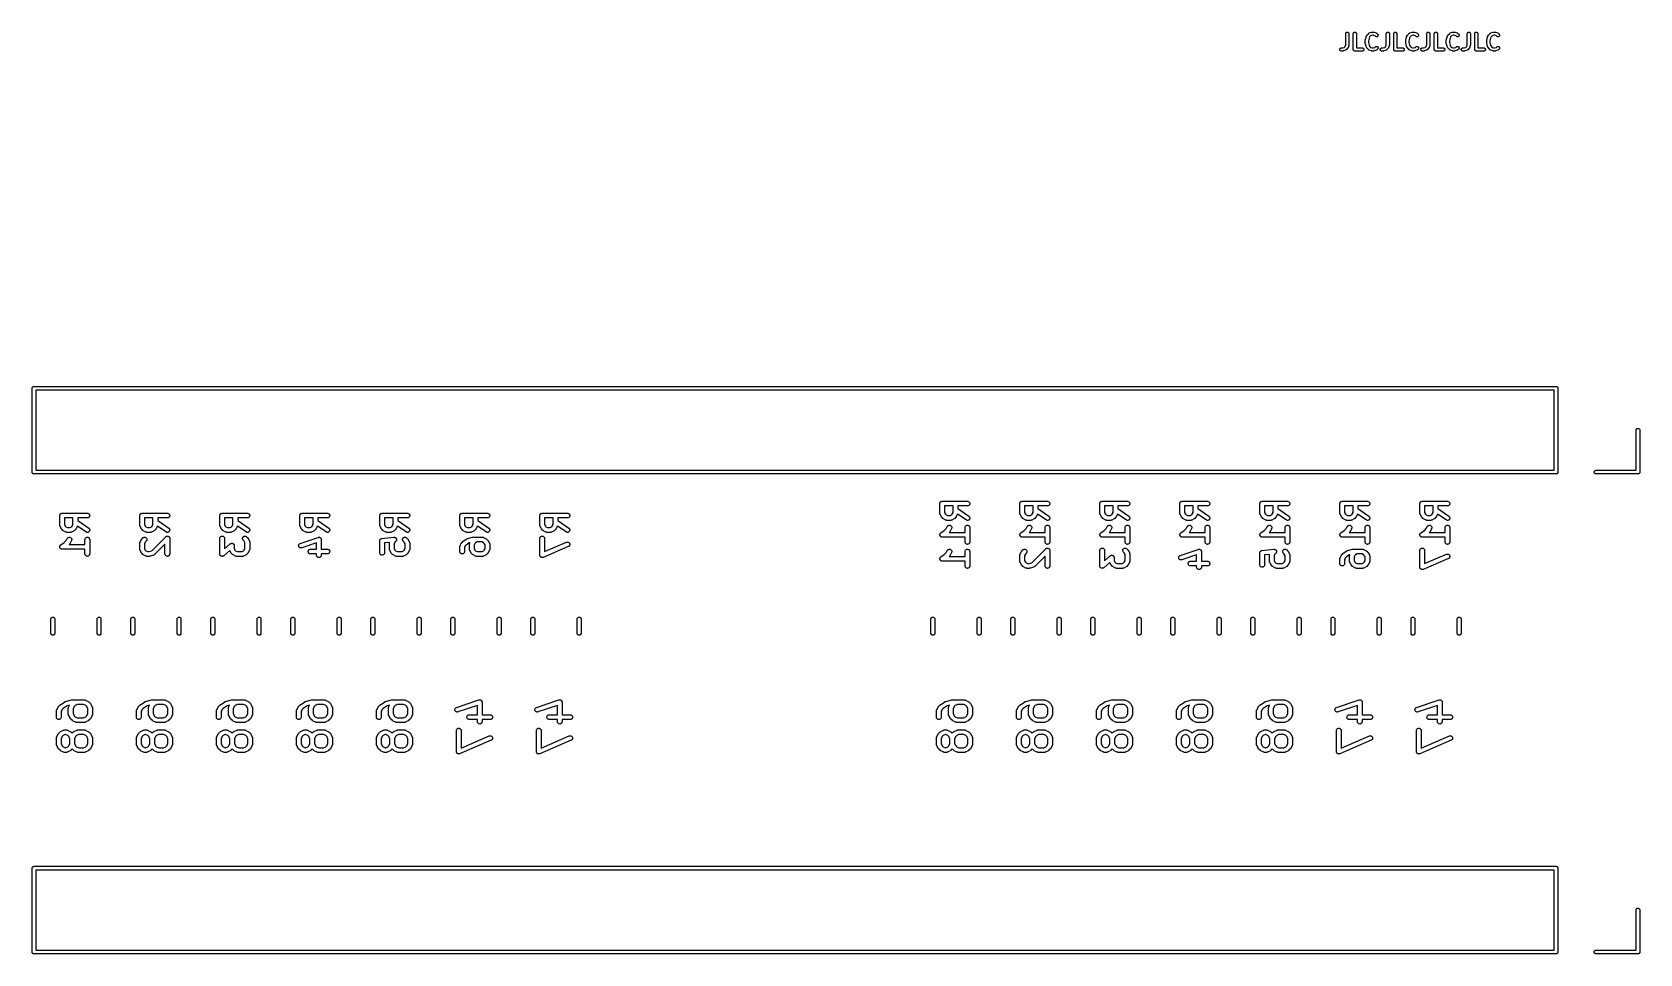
# Model space of a CAD drawing. Extents: x 94.5 to 145.5, y -143.6 to -114.4.
import ezdxf

# ---------------------------------------------------------------- set-up
doc = ezdxf.new("R2010")
doc.units = 0
doc.layers.add('BLACK', color=7, linetype='CONTINUOUS')

msp = doc.modelspace()

# ---------------------------------------------------------------- linework, layer by layer
at = {"layer": 'BLACK', "linetype": 'CONTINUOUS'}
for p, q in [((136.097, -114.857), (136.149, -114.84)), ((136.149, -114.84), (136.18, -114.809)), ((136.18, -114.809), (136.197, -114.756)), ((136.197, -114.406), (136.199, -114.397)), ((136.197, -114.407), (136.197, -114.406)), ((136.197, -114.756), (136.197, -114.407)), ((136.199, -114.397), (136.202, -114.387)), ((136.202, -114.387), (136.206, -114.379)), ((136.206, -114.379), (136.212, -114.371)), ((136.212, -114.371), (136.22, -114.365)), ((136.22, -114.365), (136.229, -114.361)), ((136.229, -114.361), (136.238, -114.358)), ((136.238, -114.358), (136.248, -114.357)), ((136.248, -114.357), (136.258, -114.358)), ((136.258, -114.358), (136.267, -114.361)), ((136.267, -114.361), (136.275, -114.366)), ((136.295, -114.78), (136.271, -114.852)), ((136.275, -114.366), (136.283, -114.372)), ((136.283, -114.372), (136.289, -114.38)), ((136.289, -114.38), (136.294, -114.388)), ((136.294, -114.388), (136.297, -114.397)), ((136.296, -114.777), (136.295, -114.78)), ((136.297, -114.773), (136.296, -114.775)), ((136.296, -114.775), (136.296, -114.777)), ((136.297, -114.397), (136.297, -114.407)), ((136.297, -114.407), (136.297, -114.764)), ((136.297, -114.764), (136.297, -114.765)), ((136.297, -114.765), (136.297, -114.768)), ((136.297, -114.768), (136.297, -114.771)), ((136.297, -114.771), (136.297, -114.773)), ((136.436, -114.406), (136.437, -114.397)), ((136.436, -114.407), (136.436, -114.406)), ((136.436, -114.907), (136.436, -114.407)), ((136.437, -114.397), (136.44, -114.387)), ((136.44, -114.387), (136.444, -114.379)), ((136.444, -114.379), (136.451, -114.371)), ((136.451, -114.371), (136.458, -114.365)), ((136.458, -114.365), (136.467, -114.361)), ((136.467, -114.361), (136.476, -114.358)), ((136.476, -114.358), (136.486, -114.357)), ((136.486, -114.357), (136.496, -114.358)), ((136.496, -114.358), (136.505, -114.361)), ((136.505, -114.361), (136.514, -114.366)), ((136.514, -114.366), (136.521, -114.372)), ((136.521, -114.372), (136.527, -114.38)), ((136.527, -114.38), (136.532, -114.388)), ((136.532, -114.388), (136.535, -114.397)), ((136.535, -114.397), (136.536, -114.407)), ((136.536, -114.407), (136.536, -114.857)), ((136.817, -114.615), (136.818, -114.611)), ((136.817, -114.619), (136.817, -114.615)), ((136.817, -114.62), (136.817, -114.619)), ((136.817, -114.621), (136.817, -114.62)), ((136.817, -114.693), (136.817, -114.621)), ((136.817, -114.621), (136.817, -114.621)), ((136.817, -114.694), (136.817, -114.693)), ((136.817, -114.695), (136.817, -114.694)), ((136.817, -114.699), (136.817, -114.695)), ((136.817, -114.703), (136.817, -114.699)), ((136.818, -114.703), (136.817, -114.703)), ((136.818, -114.609), (136.842, -114.514)), ((136.818, -114.61), (136.818, -114.609)), ((136.818, -114.611), (136.818, -114.61)), ((136.818, -114.704), (136.818, -114.703)), ((136.818, -114.705), (136.818, -114.704)), ((136.842, -114.8), (136.818, -114.705)), ((136.842, -114.513), (136.844, -114.509)), ((136.842, -114.514), (136.842, -114.513)), ((136.842, -114.513), (136.842, -114.513)), ((136.842, -114.513), (136.842, -114.513)), ((136.842, -114.801), (136.842, -114.8)), ((136.842, -114.8), (136.842, -114.8)), ((136.844, -114.805), (136.842, -114.801)), ((136.844, -114.509), (136.845, -114.504)), ((136.845, -114.809), (136.844, -114.805)), ((136.845, -114.504), (136.846, -114.504)), ((136.845, -114.81), (136.845, -114.809)), ((136.846, -114.811), (136.845, -114.81)), ((136.845, -114.81), (136.845, -114.81)), ((136.846, -114.504), (136.869, -114.456)), ((136.846, -114.504), (136.846, -114.504)), ((136.869, -114.858), (136.846, -114.811)), ((136.869, -114.456), (136.87, -114.456)), ((136.87, -114.456), (136.871, -114.453)), ((136.871, -114.453), (136.873, -114.451)), ((136.873, -114.451), (136.874, -114.449)), ((136.874, -114.449), (136.875, -114.447)), ((136.875, -114.447), (136.877, -114.445)), ((136.877, -114.445), (136.879, -114.443)), ((136.879, -114.443), (136.926, -114.396)), ((136.938, -114.544), (136.917, -114.628)), ((136.917, -114.628), (136.917, -114.687)), ((136.917, -114.687), (136.938, -114.771)), ((136.926, -114.396), (136.927, -114.395)), ((136.927, -114.395), (136.928, -114.394)), ((136.928, -114.394), (136.929, -114.393)), ((136.929, -114.393), (136.932, -114.391)), ((136.932, -114.391), (136.935, -114.389)), ((136.935, -114.389), (136.936, -114.388)), ((136.936, -114.388), (136.937, -114.388)), ((136.937, -114.388), (136.94, -114.386)), ((136.955, -114.508), (136.938, -114.544)), ((136.938, -114.771), (136.955, -114.806)), ((136.94, -114.386), (136.943, -114.385)), ((136.943, -114.385), (136.945, -114.384)), ((136.945, -114.384), (136.946, -114.384)), ((136.946, -114.384), (137.017, -114.36)), ((136.989, -114.475), (136.955, -114.508)), ((136.955, -114.806), (136.989, -114.84)), ((137.041, -114.457), (136.989, -114.475)), ((136.989, -114.84), (137.041, -114.857)), ((137.017, -114.36), (137.018, -114.36)), ((137.018, -114.36), (137.021, -114.359)), ((137.021, -114.359), (137.023, -114.358)), ((137.023, -114.358), (137.026, -114.358)), ((137.026, -114.358), (137.028, -114.358)), ((137.028, -114.358), (137.03, -114.357)), ((137.03, -114.357), (137.033, -114.357)), ((137.033, -114.357), (137.081, -114.357)), ((137.073, -114.457), (137.041, -114.457)), ((137.125, -114.475), (137.073, -114.457)), ((137.073, -114.857), (137.125, -114.84)), ((137.081, -114.357), (137.082, -114.357)), ((137.082, -114.357), (137.084, -114.358)), ((137.084, -114.358), (137.087, -114.358)), ((137.087, -114.358), (137.089, -114.358)), ((137.089, -114.358), (137.091, -114.358)), ((137.091, -114.358), (137.094, -114.359)), ((137.094, -114.359), (137.097, -114.36)), ((137.097, -114.36), (137.168, -114.384)), ((137.141, -114.49), (137.125, -114.475)), ((137.125, -114.84), (137.141, -114.824)), ((137.148, -114.496), (137.141, -114.49)), ((137.141, -114.824), (137.149, -114.818)), ((137.141, -114.824), (137.141, -114.824)), ((137.157, -114.501), (137.148, -114.496)), ((137.149, -114.818), (137.157, -114.813)), ((137.166, -114.504), (137.157, -114.501)), ((137.157, -114.813), (137.167, -114.81)), ((137.176, -114.505), (137.166, -114.504)), ((137.167, -114.81), (137.177, -114.81)), ((137.168, -114.384), (137.169, -114.384)), ((137.169, -114.384), (137.17, -114.384)), ((137.17, -114.384), (137.171, -114.385)), ((137.171, -114.385), (137.174, -114.386)), ((137.174, -114.386), (137.178, -114.388)), ((137.186, -114.504), (137.176, -114.505)), ((137.177, -114.81), (137.186, -114.811)), ((137.178, -114.388), (137.179, -114.389)), ((137.179, -114.389), (137.18, -114.389)), ((137.18, -114.389), (137.183, -114.392)), ((137.183, -114.392), (137.185, -114.394)), ((137.185, -114.394), (137.186, -114.395)), ((137.186, -114.395), (137.188, -114.396)), ((137.195, -114.501), (137.186, -114.504)), ((137.186, -114.811), (137.196, -114.814)), ((137.188, -114.396), (137.211, -114.419)), ((137.204, -114.497), (137.195, -114.501)), ((137.196, -114.814), (137.204, -114.818)), ((137.211, -114.49), (137.204, -114.497)), ((137.204, -114.818), (137.212, -114.824)), ((137.211, -114.419), (137.212, -114.42)), ((137.217, -114.483), (137.211, -114.49)), ((137.212, -114.42), (137.218, -114.428)), ((137.212, -114.824), (137.218, -114.832)), ((137.222, -114.474), (137.217, -114.483)), ((137.218, -114.428), (137.222, -114.436)), ((137.218, -114.832), (137.222, -114.841)), ((137.222, -114.436), (137.225, -114.446)), ((137.225, -114.465), (137.222, -114.474)), ((137.225, -114.446), (137.226, -114.455)), ((137.226, -114.455), (137.225, -114.465)), ((137.382, -114.857), (137.435, -114.84)), ((137.435, -114.84), (137.466, -114.809)), ((137.466, -114.809), (137.483, -114.756)), ((137.483, -114.406), (137.484, -114.397)), ((137.483, -114.407), (137.483, -114.406)), ((137.483, -114.756), (137.483, -114.407)), ((137.484, -114.397), (137.487, -114.387)), ((137.487, -114.387), (137.492, -114.379)), ((137.492, -114.379), (137.498, -114.371)), ((137.498, -114.371), (137.506, -114.365)), ((137.506, -114.365), (137.514, -114.361)), ((137.514, -114.361), (137.524, -114.358)), ((137.524, -114.358), (137.534, -114.357)), ((137.534, -114.357), (137.543, -114.358)), ((137.543, -114.358), (137.553, -114.361)), ((137.553, -114.361), (137.561, -114.366)), ((137.581, -114.78), (137.557, -114.852)), ((137.561, -114.366), (137.569, -114.372)), ((137.569, -114.372), (137.575, -114.38)), ((137.575, -114.38), (137.579, -114.388)), ((137.579, -114.388), (137.582, -114.397)), ((137.582, -114.775), (137.581, -114.777)), ((137.581, -114.777), (137.581, -114.78)), ((137.582, -114.397), (137.583, -114.407)), ((137.583, -114.771), (137.582, -114.773)), ((137.582, -114.773), (137.582, -114.775)), ((137.583, -114.407), (137.583, -114.764)), ((137.583, -114.764), (137.583, -114.765)), ((137.583, -114.765), (137.583, -114.768)), ((137.583, -114.768), (137.583, -114.771)), ((137.721, -114.406), (137.722, -114.397)), ((137.721, -114.407), (137.721, -114.406)), ((137.721, -114.907), (137.721, -114.407)), ((137.722, -114.397), (137.725, -114.387)), ((137.725, -114.387), (137.73, -114.379)), ((137.73, -114.379), (137.736, -114.371)), ((137.736, -114.371), (137.744, -114.365)), ((137.744, -114.365), (137.753, -114.361)), ((137.753, -114.361), (137.762, -114.358)), ((137.762, -114.358), (137.772, -114.357)), ((137.772, -114.357), (137.781, -114.358)), ((137.781, -114.358), (137.791, -114.361)), ((137.791, -114.361), (137.799, -114.366)), ((137.799, -114.366), (137.807, -114.372)), ((137.807, -114.372), (137.813, -114.38)), ((137.813, -114.38), (137.818, -114.388)), ((137.818, -114.388), (137.82, -114.397)), ((137.82, -114.397), (137.821, -114.407)), ((137.821, -114.407), (137.821, -114.857)), ((138.102, -114.619), (138.103, -114.615)), ((138.102, -114.62), (138.102, -114.619)), ((138.102, -114.621), (138.102, -114.62)), ((138.102, -114.693), (138.102, -114.621)), ((138.102, -114.621), (138.102, -114.621)), ((138.102, -114.694), (138.102, -114.693)), ((138.102, -114.695), (138.102, -114.694)), ((138.103, -114.699), (138.102, -114.695)), ((138.103, -114.611), (138.104, -114.61)), ((138.103, -114.615), (138.103, -114.611)), ((138.103, -114.703), (138.103, -114.699)), ((138.104, -114.704), (138.103, -114.703)), ((138.103, -114.703), (138.103, -114.703)), ((138.104, -114.609), (138.128, -114.514)), ((138.104, -114.61), (138.104, -114.609)), ((138.104, -114.705), (138.104, -114.704)), ((138.128, -114.8), (138.104, -114.705)), ((138.128, -114.513), (138.13, -114.509)), ((138.128, -114.514), (138.128, -114.513)), ((138.128, -114.513), (138.128, -114.513)), ((138.128, -114.513), (138.128, -114.513)), ((138.128, -114.801), (138.128, -114.8)), ((138.128, -114.8), (138.128, -114.8)), ((138.129, -114.805), (138.128, -114.801)), ((138.131, -114.809), (138.129, -114.805)), ((138.13, -114.509), (138.131, -114.504)), ((138.131, -114.504), (138.155, -114.456)), ((138.131, -114.504), (138.131, -114.504)), ((138.131, -114.504), (138.131, -114.504)), ((138.131, -114.81), (138.131, -114.809)), ((138.131, -114.811), (138.131, -114.81)), ((138.131, -114.81), (138.131, -114.81)), ((138.155, -114.858), (138.131, -114.811)), ((138.155, -114.456), (138.157, -114.453)), ((138.155, -114.456), (138.155, -114.456)), ((138.157, -114.453), (138.158, -114.451)), ((138.158, -114.451), (138.16, -114.449)), ((138.16, -114.449), (138.161, -114.447)), ((138.161, -114.447), (138.163, -114.445)), ((138.163, -114.445), (138.165, -114.443)), ((138.165, -114.443), (138.212, -114.396)), ((138.223, -114.544), (138.202, -114.628)), ((138.202, -114.628), (138.202, -114.687)), ((138.202, -114.687), (138.223, -114.771)), ((138.212, -114.396), (138.213, -114.395)), ((138.213, -114.395), (138.214, -114.394)), ((138.214, -114.394), (138.215, -114.393)), ((138.215, -114.393), (138.218, -114.391)), ((138.218, -114.391), (138.22, -114.389)), ((138.22, -114.389), (138.222, -114.388)), ((138.222, -114.388), (138.223, -114.388)), ((138.223, -114.388), (138.226, -114.386)), ((138.241, -114.508), (138.223, -114.544)), ((138.223, -114.771), (138.241, -114.806)), ((138.226, -114.386), (138.229, -114.385)), ((138.229, -114.385), (138.23, -114.384)), ((138.23, -114.384), (138.232, -114.384)), ((138.232, -114.384), (138.303, -114.36)), ((138.274, -114.475), (138.241, -114.508)), ((138.241, -114.806), (138.274, -114.84)), ((138.327, -114.457), (138.274, -114.475)), ((138.274, -114.84), (138.327, -114.857)), ((138.303, -114.36), (138.304, -114.36)), ((138.304, -114.36), (138.306, -114.359)), ((138.306, -114.359), (138.309, -114.358)), ((138.309, -114.358), (138.311, -114.358)), ((138.311, -114.358), (138.313, -114.358)), ((138.313, -114.358), (138.316, -114.357)), ((138.316, -114.357), (138.319, -114.357)), ((138.319, -114.357), (138.367, -114.357)), ((138.358, -114.457), (138.327, -114.457)), ((138.411, -114.475), (138.358, -114.457)), ((138.358, -114.857), (138.411, -114.84)), ((138.367, -114.357), (138.37, -114.358)), ((138.367, -114.357), (138.367, -114.357)), ((138.37, -114.358), (138.373, -114.358)), ((138.373, -114.358), (138.375, -114.358)), ((138.375, -114.358), (138.377, -114.358)), ((138.377, -114.358), (138.38, -114.359)), ((138.38, -114.359), (138.382, -114.36)), ((138.382, -114.36), (138.454, -114.384)), ((138.426, -114.49), (138.411, -114.475)), ((138.411, -114.84), (138.426, -114.824)), ((138.434, -114.496), (138.426, -114.49)), ((138.426, -114.824), (138.427, -114.824)), ((138.427, -114.824), (138.435, -114.818)), ((138.443, -114.501), (138.434, -114.496)), ((138.435, -114.818), (138.443, -114.813)), ((138.452, -114.504), (138.443, -114.501)), ((138.443, -114.813), (138.453, -114.81)), ((138.462, -114.505), (138.452, -114.504)), ((138.453, -114.81), (138.462, -114.81)), ((138.454, -114.384), (138.454, -114.384)), ((138.454, -114.384), (138.456, -114.384)), ((138.456, -114.384), (138.457, -114.385)), ((138.457, -114.385), (138.46, -114.386)), ((138.46, -114.386), (138.463, -114.388)), ((138.471, -114.504), (138.462, -114.505)), ((138.462, -114.81), (138.472, -114.811)), ((138.463, -114.388), (138.464, -114.389)), ((138.464, -114.389), (138.466, -114.389)), ((138.466, -114.389), (138.468, -114.392)), ((138.468, -114.392), (138.471, -114.394)), ((138.471, -114.394), (138.472, -114.395)), ((138.481, -114.501), (138.471, -114.504)), ((138.472, -114.395), (138.473, -114.396)), ((138.472, -114.811), (138.481, -114.814)), ((138.473, -114.396), (138.497, -114.419)), ((138.489, -114.497), (138.481, -114.501)), ((138.481, -114.814), (138.49, -114.818)), ((138.497, -114.49), (138.489, -114.497)), ((138.49, -114.818), (138.497, -114.824)), ((138.497, -114.419), (138.498, -114.42)), ((138.503, -114.483), (138.497, -114.49)), ((138.497, -114.824), (138.504, -114.832)), ((138.498, -114.42), (138.504, -114.428)), ((138.508, -114.474), (138.503, -114.483)), ((138.504, -114.428), (138.508, -114.436)), ((138.504, -114.832), (138.508, -114.841)), ((138.508, -114.436), (138.511, -114.446)), ((138.511, -114.465), (138.508, -114.474)), ((138.511, -114.446), (138.512, -114.455)), ((138.512, -114.455), (138.511, -114.465)), ((138.668, -114.857), (138.72, -114.84)), ((138.72, -114.84), (138.751, -114.809)), ((138.751, -114.809), (138.769, -114.756)), ((138.769, -114.406), (138.77, -114.397)), ((138.769, -114.407), (138.769, -114.406)), ((138.769, -114.756), (138.769, -114.407)), ((138.77, -114.397), (138.773, -114.387)), ((138.773, -114.387), (138.778, -114.379)), ((138.778, -114.379), (138.784, -114.371)), ((138.784, -114.371), (138.792, -114.365)), ((138.792, -114.365), (138.8, -114.361)), ((138.8, -114.361), (138.81, -114.358)), ((138.81, -114.358), (138.819, -114.357)), ((138.819, -114.357), (138.829, -114.358)), ((138.829, -114.358), (138.838, -114.361)), ((138.838, -114.361), (138.847, -114.366)), ((138.866, -114.78), (138.843, -114.852)), ((138.847, -114.366), (138.854, -114.372)), ((138.854, -114.372), (138.861, -114.38)), ((138.861, -114.38), (138.865, -114.388)), ((138.865, -114.388), (138.868, -114.397)), ((138.867, -114.777), (138.866, -114.78)), ((138.868, -114.775), (138.867, -114.777)), ((138.868, -114.397), (138.869, -114.407)), ((138.869, -114.771), (138.868, -114.773)), ((138.868, -114.773), (138.868, -114.775)), ((138.869, -114.407), (138.869, -114.764)), ((138.869, -114.764), (138.869, -114.765)), ((138.869, -114.765), (138.869, -114.768)), ((138.869, -114.768), (138.869, -114.771)), ((139.007, -114.406), (139.008, -114.397)), ((139.007, -114.407), (139.007, -114.406)), ((139.007, -114.907), (139.007, -114.407)), ((139.008, -114.397), (139.011, -114.387)), ((139.011, -114.387), (139.016, -114.379)), ((139.016, -114.379), (139.022, -114.371)), ((139.022, -114.371), (139.03, -114.365)), ((139.03, -114.365), (139.038, -114.361)), ((139.038, -114.361), (139.048, -114.358)), ((139.048, -114.358), (139.057, -114.357)), ((139.057, -114.357), (139.067, -114.358)), ((139.067, -114.358), (139.076, -114.361)), ((139.076, -114.361), (139.085, -114.366)), ((139.085, -114.366), (139.092, -114.372)), ((139.092, -114.372), (139.099, -114.38)), ((139.099, -114.38), (139.103, -114.388)), ((139.103, -114.388), (139.106, -114.397)), ((139.106, -114.397), (139.107, -114.407)), ((139.107, -114.407), (139.107, -114.857)), ((139.388, -114.619), (139.389, -114.615)), ((139.388, -114.62), (139.388, -114.619)), ((139.388, -114.621), (139.388, -114.62)), ((139.388, -114.693), (139.388, -114.621)), ((139.388, -114.621), (139.388, -114.621)), ((139.388, -114.694), (139.388, -114.693)), ((139.388, -114.695), (139.388, -114.694)), ((139.389, -114.699), (139.388, -114.695)), ((139.389, -114.609), (139.413, -114.514)), ((139.389, -114.61), (139.389, -114.609)), ((139.389, -114.611), (139.389, -114.61)), ((139.389, -114.615), (139.389, -114.611)), ((139.389, -114.703), (139.389, -114.699)), ((139.389, -114.704), (139.389, -114.703)), ((139.389, -114.703), (139.389, -114.703)), ((139.389, -114.705), (139.389, -114.704)), ((139.413, -114.8), (139.389, -114.705)), ((139.413, -114.514), (139.413, -114.513)), ((139.413, -114.513), (139.414, -114.513)), ((139.413, -114.801), (139.413, -114.8)), ((139.413, -114.8), (139.413, -114.8)), ((139.415, -114.805), (139.413, -114.801)), ((139.414, -114.513), (139.415, -114.509)), ((139.414, -114.513), (139.414, -114.513)), ((139.415, -114.509), (139.417, -114.504)), ((139.417, -114.809), (139.415, -114.805)), ((139.417, -114.504), (139.441, -114.456)), ((139.417, -114.504), (139.417, -114.504)), ((139.417, -114.504), (139.417, -114.504)), ((139.417, -114.81), (139.417, -114.809)), ((139.417, -114.811), (139.417, -114.81)), ((139.417, -114.81), (139.417, -114.81)), ((139.441, -114.858), (139.417, -114.811)), ((139.441, -114.456), (139.443, -114.453)), ((139.441, -114.456), (139.441, -114.456)), ((139.443, -114.453), (139.444, -114.451)), ((139.444, -114.451), (139.445, -114.449)), ((139.445, -114.449), (139.446, -114.447)), ((139.446, -114.447), (139.448, -114.445)), ((139.448, -114.445), (139.45, -114.443)), ((139.45, -114.443), (139.498, -114.396)), ((139.509, -114.544), (139.488, -114.628)), ((139.488, -114.628), (139.488, -114.687)), ((139.488, -114.687), (139.509, -114.771)), ((139.498, -114.395), (139.499, -114.394)), ((139.498, -114.396), (139.498, -114.395)), ((139.499, -114.394), (139.5, -114.393)), ((139.5, -114.393), (139.503, -114.391)), ((139.503, -114.391), (139.506, -114.389)), ((139.506, -114.389), (139.507, -114.388)), ((139.507, -114.388), (139.508, -114.388)), ((139.508, -114.388), (139.512, -114.386)), ((139.527, -114.508), (139.509, -114.544)), ((139.509, -114.771), (139.527, -114.806)), ((139.512, -114.386), (139.515, -114.385)), ((139.515, -114.385), (139.516, -114.384)), ((139.516, -114.384), (139.517, -114.384)), ((139.517, -114.384), (139.589, -114.36)), ((139.56, -114.475), (139.527, -114.508)), ((139.527, -114.806), (139.56, -114.84)), ((139.613, -114.457), (139.56, -114.475)), ((139.56, -114.84), (139.613, -114.857)), ((139.589, -114.36), (139.592, -114.359)), ((139.589, -114.36), (139.589, -114.36)), ((139.592, -114.359), (139.595, -114.358)), ((139.595, -114.358), (139.597, -114.358)), ((139.597, -114.358), (139.599, -114.358)), ((139.599, -114.358), (139.602, -114.357)), ((139.602, -114.357), (139.605, -114.357)), ((139.605, -114.357), (139.652, -114.357)), ((139.644, -114.457), (139.613, -114.457)), ((139.697, -114.475), (139.644, -114.457)), ((139.644, -114.857), (139.697, -114.84)), ((139.652, -114.357), (139.653, -114.357)), ((139.653, -114.357), (139.656, -114.358)), ((139.656, -114.358), (139.659, -114.358)), ((139.659, -114.358), (139.661, -114.358)), ((139.661, -114.358), (139.663, -114.358)), ((139.663, -114.358), (139.665, -114.359)), ((139.665, -114.359), (139.668, -114.36)), ((139.668, -114.36), (139.739, -114.384)), ((139.712, -114.49), (139.697, -114.475)), ((139.697, -114.84), (139.712, -114.824)), ((139.72, -114.496), (139.712, -114.49)), ((139.712, -114.824), (139.713, -114.824)), ((139.713, -114.824), (139.72, -114.818)), ((139.728, -114.501), (139.72, -114.496)), ((139.72, -114.818), (139.729, -114.813)), ((139.738, -114.504), (139.728, -114.501)), ((139.729, -114.813), (139.738, -114.81)), ((139.747, -114.505), (139.738, -114.504)), ((139.738, -114.81), (139.748, -114.81)), ((139.739, -114.384), (139.74, -114.384)), ((139.74, -114.384), (139.741, -114.384)), ((139.741, -114.384), (139.743, -114.385)), ((139.743, -114.385), (139.746, -114.386)), ((139.746, -114.386), (139.749, -114.388)), ((139.757, -114.504), (139.747, -114.505)), ((139.748, -114.81), (139.758, -114.811)), ((139.749, -114.388), (139.75, -114.389)), ((139.75, -114.389), (139.751, -114.389)), ((139.751, -114.389), (139.754, -114.392)), ((139.754, -114.392), (139.757, -114.394)), ((139.757, -114.394), (139.758, -114.395)), ((139.766, -114.501), (139.757, -114.504)), ((139.758, -114.395), (139.759, -114.396)), ((139.758, -114.811), (139.767, -114.814)), ((139.759, -114.396), (139.783, -114.419)), ((139.775, -114.497), (139.766, -114.501)), ((139.767, -114.814), (139.776, -114.818)), ((139.783, -114.49), (139.775, -114.497)), ((139.776, -114.818), (139.783, -114.824)), ((139.783, -114.419), (139.783, -114.42)), ((139.783, -114.42), (139.789, -114.428)), ((139.789, -114.483), (139.783, -114.49)), ((139.783, -114.824), (139.789, -114.832)), ((139.789, -114.428), (139.794, -114.436)), ((139.794, -114.474), (139.789, -114.483)), ((139.789, -114.832), (139.794, -114.841)), ((139.794, -114.436), (139.797, -114.446)), ((139.796, -114.465), (139.794, -114.474)), ((139.797, -114.455), (139.796, -114.465)), ((139.797, -114.446), (139.797, -114.455)), ((139.954, -114.857), (140.006, -114.84)), ((140.006, -114.84), (140.037, -114.809)), ((140.037, -114.809), (140.055, -114.756)), ((140.055, -114.406), (140.056, -114.397)), ((140.055, -114.407), (140.055, -114.406)), ((140.055, -114.756), (140.055, -114.407)), ((140.056, -114.397), (140.059, -114.387)), ((140.059, -114.387), (140.063, -114.379)), ((140.063, -114.379), (140.07, -114.371)), ((140.07, -114.371), (140.077, -114.365)), ((140.077, -114.365), (140.086, -114.361)), ((140.086, -114.361), (140.095, -114.358)), ((140.095, -114.358), (140.105, -114.357)), ((140.105, -114.357), (140.115, -114.358)), ((140.115, -114.358), (140.124, -114.361)), ((140.124, -114.361), (140.133, -114.366)), ((140.152, -114.78), (140.128, -114.852)), ((140.133, -114.366), (140.14, -114.372)), ((140.14, -114.372), (140.146, -114.38)), ((140.146, -114.38), (140.151, -114.388)), ((140.151, -114.388), (140.154, -114.397)), ((140.153, -114.777), (140.152, -114.78)), ((140.154, -114.775), (140.153, -114.777)), ((140.154, -114.397), (140.155, -114.407)), ((140.155, -114.765), (140.154, -114.768)), ((140.154, -114.768), (140.154, -114.771)), ((140.154, -114.771), (140.154, -114.773)), ((140.154, -114.773), (140.154, -114.775)), ((140.155, -114.407), (140.155, -114.764)), ((140.155, -114.764), (140.155, -114.765)), ((140.293, -114.406), (140.294, -114.397)), ((140.293, -114.407), (140.293, -114.406)), ((140.293, -114.907), (140.293, -114.407)), ((140.294, -114.397), (140.297, -114.387)), ((140.297, -114.387), (140.301, -114.379)), ((140.301, -114.379), (140.308, -114.371)), ((140.308, -114.371), (140.315, -114.365)), ((140.315, -114.365), (140.324, -114.361)), ((140.324, -114.361), (140.333, -114.358)), ((140.333, -114.358), (140.343, -114.357)), ((140.343, -114.357), (140.353, -114.358)), ((140.353, -114.358), (140.362, -114.361)), ((140.362, -114.361), (140.371, -114.366)), ((140.371, -114.366), (140.378, -114.372)), ((140.378, -114.372), (140.384, -114.38)), ((140.384, -114.38), (140.389, -114.388)), ((140.389, -114.388), (140.392, -114.397)), ((140.392, -114.397), (140.393, -114.407)), ((140.393, -114.407), (140.393, -114.857)), ((140.674, -114.615), (140.675, -114.611)), ((140.674, -114.619), (140.674, -114.615)), ((140.674, -114.62), (140.674, -114.619)), ((140.674, -114.621), (140.674, -114.62)), ((140.674, -114.693), (140.674, -114.621)), ((140.674, -114.621), (140.674, -114.621)), ((140.674, -114.694), (140.674, -114.693)), ((140.674, -114.695), (140.674, -114.694)), ((140.674, -114.699), (140.674, -114.695)), ((140.675, -114.703), (140.674, -114.699)), ((140.675, -114.609), (140.699, -114.514)), ((140.675, -114.61), (140.675, -114.609)), ((140.675, -114.611), (140.675, -114.61)), ((140.675, -114.704), (140.675, -114.703)), ((140.675, -114.703), (140.675, -114.703)), ((140.675, -114.705), (140.675, -114.704)), ((140.699, -114.8), (140.675, -114.705)), ((140.699, -114.513), (140.701, -114.509)), ((140.699, -114.514), (140.699, -114.513)), ((140.699, -114.513), (140.699, -114.513)), ((140.699, -114.513), (140.699, -114.513)), ((140.699, -114.801), (140.699, -114.8)), ((140.699, -114.8), (140.699, -114.8)), ((140.701, -114.805), (140.699, -114.801)), ((140.701, -114.509), (140.703, -114.504)), ((140.702, -114.809), (140.701, -114.805)), ((140.702, -114.81), (140.702, -114.809)), ((140.703, -114.811), (140.702, -114.81)), ((140.702, -114.81), (140.702, -114.81)), ((140.703, -114.504), (140.727, -114.456)), ((140.703, -114.504), (140.703, -114.504)), ((140.703, -114.504), (140.703, -114.504)), ((140.727, -114.858), (140.703, -114.811)), ((140.727, -114.456), (140.728, -114.453)), ((140.727, -114.456), (140.727, -114.456)), ((140.728, -114.453), (140.73, -114.451)), ((140.73, -114.451), (140.731, -114.449)), ((140.731, -114.449), (140.732, -114.447)), ((140.732, -114.447), (140.734, -114.445)), ((140.734, -114.445), (140.736, -114.443)), ((140.736, -114.443), (140.784, -114.396)), ((140.795, -114.544), (140.774, -114.628)), ((140.774, -114.628), (140.774, -114.687)), ((140.774, -114.687), (140.795, -114.771)), ((140.784, -114.395), (140.785, -114.394)), ((140.784, -114.396), (140.784, -114.395)), ((140.785, -114.394), (140.786, -114.393)), ((140.786, -114.393), (140.789, -114.391)), ((140.789, -114.391), (140.792, -114.389)), ((140.792, -114.389), (140.793, -114.388)), ((140.793, -114.388), (140.794, -114.388)), ((140.794, -114.388), (140.797, -114.386)), ((140.812, -114.508), (140.795, -114.544)), ((140.795, -114.771), (140.812, -114.806)), ((140.797, -114.386), (140.8, -114.385)), ((140.8, -114.385), (140.802, -114.384)), ((140.802, -114.384), (140.803, -114.384)), ((140.803, -114.384), (140.875, -114.36)), ((140.846, -114.475), (140.812, -114.508)), ((140.812, -114.806), (140.846, -114.84)), ((140.898, -114.457), (140.846, -114.475)), ((140.846, -114.84), (140.898, -114.857)), ((140.875, -114.36), (140.878, -114.359)), ((140.875, -114.36), (140.875, -114.36)), ((140.878, -114.359), (140.881, -114.358)), ((140.881, -114.358), (140.883, -114.358)), ((140.883, -114.358), (140.885, -114.358)), ((140.885, -114.358), (140.888, -114.357)), ((140.888, -114.357), (140.89, -114.357)), ((140.89, -114.357), (140.938, -114.357)), ((140.93, -114.457), (140.898, -114.457)), ((140.982, -114.475), (140.93, -114.457)), ((140.93, -114.857), (140.982, -114.84)), ((140.938, -114.357), (140.939, -114.357)), ((140.939, -114.357), (140.941, -114.358)), ((140.941, -114.358), (140.944, -114.358)), ((140.944, -114.358), (140.946, -114.358)), ((140.946, -114.358), (140.948, -114.358)), ((140.948, -114.358), (140.951, -114.359)), ((140.951, -114.359), (140.954, -114.36)), ((140.954, -114.36), (141.025, -114.384)), ((140.998, -114.49), (140.982, -114.475)), ((140.982, -114.84), (140.998, -114.824)), ((141.005, -114.496), (140.998, -114.49)), ((140.998, -114.824), (141.006, -114.818)), ((140.998, -114.824), (140.998, -114.824)), ((141.014, -114.501), (141.005, -114.496)), ((141.006, -114.818), (141.015, -114.813)), ((141.023, -114.504), (141.014, -114.501)), ((141.015, -114.813), (141.024, -114.81)), ((141.033, -114.505), (141.023, -114.504)), ((141.024, -114.81), (141.034, -114.81)), ((141.025, -114.384), (141.026, -114.384)), ((141.026, -114.384), (141.027, -114.384)), ((141.027, -114.384), (141.029, -114.385)), ((141.029, -114.385), (141.032, -114.386)), ((141.032, -114.386), (141.035, -114.388)), ((141.043, -114.504), (141.033, -114.505)), ((141.034, -114.81), (141.043, -114.811)), ((141.035, -114.388), (141.036, -114.389)), ((141.036, -114.389), (141.037, -114.389)), ((141.037, -114.389), (141.04, -114.392)), ((141.04, -114.392), (141.043, -114.394)), ((141.043, -114.394), (141.044, -114.395)), ((141.052, -114.501), (141.043, -114.504)), ((141.043, -114.811), (141.053, -114.814)), ((141.044, -114.395), (141.045, -114.396)), ((141.045, -114.396), (141.069, -114.419)), ((141.061, -114.497), (141.052, -114.501)), ((141.053, -114.814), (141.061, -114.818)), ((141.068, -114.49), (141.061, -114.497)), ((141.061, -114.818), (141.069, -114.824)), ((141.075, -114.483), (141.068, -114.49)), ((141.069, -114.419), (141.069, -114.42)), ((141.069, -114.42), (141.075, -114.428)), ((141.069, -114.824), (141.075, -114.832)), ((141.075, -114.428), (141.08, -114.436)), ((141.079, -114.474), (141.075, -114.483)), ((141.075, -114.832), (141.079, -114.841)), ((141.082, -114.465), (141.079, -114.474)), ((141.08, -114.436), (141.082, -114.446)), ((141.082, -114.446), (141.083, -114.455)), ((141.083, -114.455), (141.082, -114.465)), ((136.007, -114.907), (136.008, -114.897)), ((136.008, -114.917), (136.007, -114.907)), ((136.008, -114.897), (136.011, -114.888)), ((136.011, -114.926), (136.008, -114.917)), ((136.011, -114.888), (136.016, -114.879)), ((136.015, -114.935), (136.011, -114.926)), ((136.021, -114.942), (136.015, -114.935)), ((136.016, -114.879), (136.022, -114.872)), ((136.029, -114.948), (136.021, -114.942)), ((136.022, -114.872), (136.029, -114.866)), ((136.029, -114.866), (136.038, -114.861)), ((136.037, -114.953), (136.029, -114.948)), ((136.047, -114.956), (136.037, -114.953)), ((136.038, -114.861), (136.047, -114.858)), ((136.047, -114.858), (136.057, -114.857)), ((136.056, -114.957), (136.047, -114.956)), ((136.057, -114.957), (136.056, -114.957)), ((136.057, -114.857), (136.097, -114.857)), ((136.105, -114.957), (136.057, -114.957)), ((136.107, -114.957), (136.105, -114.957)), ((136.11, -114.957), (136.107, -114.957)), ((136.112, -114.956), (136.11, -114.957)), ((136.114, -114.956), (136.112, -114.956)), ((136.117, -114.955), (136.114, -114.956)), ((136.12, -114.955), (136.117, -114.955)), ((136.192, -114.931), (136.12, -114.955)), ((136.12, -114.955), (136.12, -114.955)), ((136.193, -114.93), (136.192, -114.931)), ((136.195, -114.93), (136.193, -114.93)), ((136.198, -114.928), (136.195, -114.93)), ((136.201, -114.927), (136.198, -114.928)), ((136.202, -114.926), (136.201, -114.927)), ((136.203, -114.925), (136.202, -114.926)), ((136.206, -114.923), (136.203, -114.925)), ((136.209, -114.921), (136.206, -114.923)), ((136.21, -114.92), (136.209, -114.921)), ((136.211, -114.919), (136.21, -114.92)), ((136.259, -114.871), (136.211, -114.919)), ((136.211, -114.919), (136.211, -114.919)), ((136.26, -114.87), (136.259, -114.871)), ((136.261, -114.869), (136.26, -114.87)), ((136.263, -114.866), (136.261, -114.869)), ((136.265, -114.864), (136.263, -114.866)), ((136.266, -114.862), (136.265, -114.864)), ((136.267, -114.861), (136.266, -114.862)), ((136.268, -114.858), (136.267, -114.861)), ((136.27, -114.855), (136.268, -114.858)), ((136.271, -114.852), (136.27, -114.854)), ((136.27, -114.854), (136.27, -114.855)), ((136.271, -114.852), (136.271, -114.852)), ((136.436, -114.912), (136.436, -114.907)), ((136.436, -114.917), (136.436, -114.912)), ((136.437, -114.917), (136.436, -114.917)), ((136.438, -114.921), (136.437, -114.917)), ((136.437, -114.917), (136.437, -114.917)), ((136.439, -114.926), (136.438, -114.921)), ((136.442, -114.93), (136.439, -114.926)), ((136.439, -114.926), (136.439, -114.926)), ((136.439, -114.926), (136.439, -114.926)), ((136.444, -114.935), (136.442, -114.93)), ((136.447, -114.939), (136.444, -114.935)), ((136.444, -114.935), (136.444, -114.935)), ((136.444, -114.935), (136.444, -114.935)), ((136.45, -114.942), (136.447, -114.939)), ((136.454, -114.945), (136.45, -114.942)), ((136.45, -114.942), (136.45, -114.942)), ((136.45, -114.942), (136.45, -114.942)), ((136.457, -114.948), (136.454, -114.945)), ((136.457, -114.949), (136.457, -114.948)), ((136.458, -114.949), (136.457, -114.949)), ((136.462, -114.951), (136.458, -114.949)), ((136.466, -114.953), (136.462, -114.951)), ((136.471, -114.955), (136.466, -114.953)), ((136.466, -114.953), (136.466, -114.953)), ((136.466, -114.953), (136.466, -114.953)), ((136.475, -114.956), (136.471, -114.955)), ((136.476, -114.956), (136.475, -114.956)), ((136.475, -114.956), (136.475, -114.956)), ((136.48, -114.957), (136.476, -114.956)), ((136.485, -114.957), (136.48, -114.957)), ((136.486, -114.957), (136.485, -114.957)), ((136.485, -114.957), (136.485, -114.957)), ((136.485, -114.957), (136.485, -114.957)), ((136.485, -114.957), (136.485, -114.957)), ((136.724, -114.957), (136.486, -114.957)), ((136.536, -114.857), (136.724, -114.857)), ((136.724, -114.857), (136.724, -114.857)), ((136.724, -114.857), (136.734, -114.858)), ((136.733, -114.956), (136.724, -114.957)), ((136.743, -114.953), (136.733, -114.956)), ((136.734, -114.858), (136.743, -114.861)), ((136.743, -114.861), (136.752, -114.866)), ((136.751, -114.949), (136.743, -114.953)), ((136.759, -114.943), (136.751, -114.949)), ((136.752, -114.866), (136.759, -114.872)), ((136.759, -114.872), (136.766, -114.88)), ((136.765, -114.935), (136.759, -114.943)), ((136.77, -114.927), (136.765, -114.935)), ((136.766, -114.88), (136.77, -114.888)), ((136.77, -114.888), (136.773, -114.898)), ((136.773, -114.917), (136.77, -114.927)), ((136.773, -114.898), (136.774, -114.908)), ((136.774, -114.908), (136.773, -114.917)), ((136.871, -114.861), (136.869, -114.858)), ((136.872, -114.863), (136.871, -114.861)), ((136.874, -114.865), (136.872, -114.863)), ((136.875, -114.866), (136.874, -114.865)), ((136.877, -114.868), (136.875, -114.866)), ((136.878, -114.871), (136.877, -114.868)), ((136.879, -114.871), (136.878, -114.871)), ((136.926, -114.919), (136.879, -114.871)), ((136.928, -114.92), (136.926, -114.919)), ((136.929, -114.921), (136.928, -114.92)), ((136.931, -114.923), (136.929, -114.921)), ((136.934, -114.925), (136.931, -114.923)), ((136.935, -114.926), (136.934, -114.925)), ((136.936, -114.926), (136.935, -114.926)), ((136.94, -114.928), (136.936, -114.926)), ((136.943, -114.93), (136.94, -114.928)), ((136.944, -114.93), (136.943, -114.93)), ((136.945, -114.931), (136.944, -114.93)), ((136.946, -114.931), (136.945, -114.931)), ((137.017, -114.955), (136.946, -114.931)), ((137.02, -114.955), (137.017, -114.955)), ((137.023, -114.956), (137.02, -114.955)), ((137.025, -114.956), (137.023, -114.956)), ((137.027, -114.957), (137.025, -114.956)), ((137.03, -114.957), (137.027, -114.957)), ((137.032, -114.957), (137.03, -114.957)), ((137.033, -114.957), (137.032, -114.957)), ((137.081, -114.957), (137.033, -114.957)), ((137.041, -114.857), (137.073, -114.857)), ((137.084, -114.957), (137.081, -114.957)), ((137.086, -114.957), (137.084, -114.957)), ((137.088, -114.956), (137.086, -114.957)), ((137.091, -114.956), (137.088, -114.956)), ((137.093, -114.955), (137.091, -114.956)), ((137.096, -114.955), (137.093, -114.955)), ((137.097, -114.955), (137.096, -114.955)), ((137.168, -114.931), (137.097, -114.955)), ((137.169, -114.93), (137.168, -114.931)), ((137.171, -114.93), (137.169, -114.93)), ((137.174, -114.928), (137.171, -114.93)), ((137.177, -114.927), (137.174, -114.928)), ((137.178, -114.926), (137.177, -114.927)), ((137.179, -114.925), (137.178, -114.926)), ((137.182, -114.923), (137.179, -114.925)), ((137.185, -114.921), (137.182, -114.923)), ((137.186, -114.92), (137.185, -114.921)), ((137.187, -114.919), (137.186, -114.92)), ((137.188, -114.919), (137.187, -114.919)), ((137.211, -114.895), (137.188, -114.919)), ((137.218, -114.887), (137.211, -114.895)), ((137.222, -114.879), (137.218, -114.887)), ((137.222, -114.841), (137.225, -114.85)), ((137.225, -114.869), (137.222, -114.879)), ((137.225, -114.85), (137.226, -114.86)), ((137.226, -114.86), (137.225, -114.869)), ((137.293, -114.907), (137.294, -114.897)), ((137.294, -114.917), (137.293, -114.907)), ((137.294, -114.897), (137.297, -114.888)), ((137.296, -114.926), (137.294, -114.917)), ((137.301, -114.935), (137.296, -114.926)), ((137.297, -114.888), (137.301, -114.879)), ((137.301, -114.879), (137.307, -114.872)), ((137.307, -114.942), (137.301, -114.935)), ((137.307, -114.872), (137.315, -114.866)), ((137.314, -114.948), (137.307, -114.942)), ((137.323, -114.953), (137.314, -114.948)), ((137.315, -114.866), (137.324, -114.861)), ((137.332, -114.956), (137.323, -114.953)), ((137.324, -114.861), (137.333, -114.858)), ((137.342, -114.957), (137.332, -114.956)), ((137.333, -114.858), (137.343, -114.857)), ((137.343, -114.957), (137.342, -114.957)), ((137.343, -114.857), (137.382, -114.857)), ((137.39, -114.957), (137.343, -114.957)), ((137.393, -114.957), (137.39, -114.957)), ((137.396, -114.957), (137.393, -114.957)), ((137.398, -114.956), (137.396, -114.957)), ((137.4, -114.956), (137.398, -114.956)), ((137.403, -114.955), (137.4, -114.956)), ((137.405, -114.955), (137.403, -114.955)), ((137.406, -114.955), (137.405, -114.955)), ((137.478, -114.931), (137.406, -114.955)), ((137.479, -114.93), (137.478, -114.931)), ((137.48, -114.93), (137.479, -114.93)), ((137.483, -114.928), (137.48, -114.93)), ((137.486, -114.927), (137.483, -114.928)), ((137.488, -114.926), (137.486, -114.927)), ((137.489, -114.925), (137.488, -114.926)), ((137.492, -114.923), (137.489, -114.925)), ((137.494, -114.921), (137.492, -114.923)), ((137.495, -114.92), (137.494, -114.921)), ((137.497, -114.919), (137.495, -114.92)), ((137.545, -114.871), (137.497, -114.919)), ((137.497, -114.919), (137.497, -114.919)), ((137.546, -114.87), (137.545, -114.871)), ((137.547, -114.869), (137.546, -114.87)), ((137.549, -114.866), (137.547, -114.869)), ((137.551, -114.864), (137.549, -114.866)), ((137.552, -114.862), (137.551, -114.864)), ((137.554, -114.858), (137.552, -114.861)), ((137.552, -114.861), (137.552, -114.862)), ((137.556, -114.855), (137.554, -114.858)), ((137.557, -114.852), (137.556, -114.854)), ((137.556, -114.854), (137.556, -114.855)), ((137.557, -114.852), (137.557, -114.852)), ((137.722, -114.912), (137.721, -114.907)), ((137.722, -114.917), (137.722, -114.912)), ((137.724, -114.921), (137.722, -114.917)), ((137.722, -114.917), (137.722, -114.917)), ((137.722, -114.917), (137.722, -114.917)), ((137.725, -114.926), (137.724, -114.921)), ((137.727, -114.93), (137.725, -114.926)), ((137.725, -114.926), (137.725, -114.926)), ((137.725, -114.926), (137.725, -114.926)), ((137.729, -114.935), (137.727, -114.93)), ((137.73, -114.935), (137.729, -114.935)), ((137.733, -114.939), (137.73, -114.935)), ((137.73, -114.935), (137.73, -114.935)), ((137.736, -114.942), (137.733, -114.939)), ((137.739, -114.945), (137.736, -114.942)), ((137.736, -114.942), (137.736, -114.942)), ((137.736, -114.942), (137.736, -114.942)), ((137.743, -114.948), (137.739, -114.945)), ((137.743, -114.949), (137.743, -114.948)), ((137.747, -114.951), (137.743, -114.949)), ((137.743, -114.949), (137.743, -114.949)), ((137.752, -114.953), (137.747, -114.951)), ((137.756, -114.955), (137.752, -114.953)), ((137.752, -114.953), (137.752, -114.953)), ((137.752, -114.953), (137.752, -114.953)), ((137.761, -114.956), (137.756, -114.955)), ((137.766, -114.957), (137.761, -114.956)), ((137.761, -114.956), (137.761, -114.956)), ((137.761, -114.956), (137.761, -114.956)), ((137.771, -114.957), (137.766, -114.957)), ((138.009, -114.957), (137.771, -114.957)), ((137.771, -114.957), (137.771, -114.957)), ((137.771, -114.957), (137.771, -114.957)), ((137.771, -114.957), (137.771, -114.957)), ((137.771, -114.957), (137.771, -114.957)), ((137.821, -114.857), (138.009, -114.857)), ((138.009, -114.857), (138.01, -114.857)), ((138.019, -114.956), (138.009, -114.957)), ((138.01, -114.857), (138.02, -114.858)), ((138.028, -114.953), (138.019, -114.956)), ((138.02, -114.858), (138.029, -114.861)), ((138.037, -114.949), (138.028, -114.953)), ((138.029, -114.861), (138.038, -114.866)), ((138.045, -114.943), (138.037, -114.949)), ((138.038, -114.866), (138.045, -114.872)), ((138.045, -114.872), (138.051, -114.88)), ((138.051, -114.935), (138.045, -114.943)), ((138.051, -114.88), (138.056, -114.888)), ((138.055, -114.927), (138.051, -114.935)), ((138.058, -114.917), (138.055, -114.927)), ((138.056, -114.888), (138.058, -114.898)), ((138.058, -114.898), (138.059, -114.908)), ((138.059, -114.908), (138.058, -114.917)), ((138.157, -114.86), (138.155, -114.858)), ((138.158, -114.863), (138.157, -114.86)), ((138.159, -114.865), (138.158, -114.863)), ((138.16, -114.866), (138.159, -114.865)), ((138.162, -114.868), (138.16, -114.866)), ((138.164, -114.871), (138.162, -114.868)), ((138.165, -114.871), (138.164, -114.871)), ((138.212, -114.919), (138.165, -114.871)), ((138.213, -114.92), (138.212, -114.919)), ((138.214, -114.921), (138.213, -114.92)), ((138.217, -114.923), (138.214, -114.921)), ((138.22, -114.925), (138.217, -114.923)), ((138.221, -114.926), (138.22, -114.925)), ((138.222, -114.926), (138.221, -114.926)), ((138.225, -114.928), (138.222, -114.926)), ((138.228, -114.93), (138.225, -114.928)), ((138.23, -114.93), (138.228, -114.93)), ((138.231, -114.931), (138.23, -114.93)), ((138.232, -114.931), (138.231, -114.931)), ((138.303, -114.955), (138.232, -114.931)), ((138.306, -114.955), (138.303, -114.955)), ((138.309, -114.956), (138.306, -114.955)), ((138.311, -114.956), (138.309, -114.956)), ((138.313, -114.957), (138.311, -114.956)), ((138.315, -114.957), (138.313, -114.957)), ((138.318, -114.957), (138.315, -114.957)), ((138.319, -114.957), (138.318, -114.957)), ((138.367, -114.957), (138.319, -114.957)), ((138.327, -114.857), (138.358, -114.857)), ((138.369, -114.957), (138.367, -114.957)), ((138.372, -114.957), (138.369, -114.957)), ((138.374, -114.956), (138.372, -114.957)), ((138.376, -114.956), (138.374, -114.956)), ((138.379, -114.955), (138.376, -114.956)), ((138.382, -114.955), (138.379, -114.955)), ((138.454, -114.931), (138.382, -114.955)), ((138.382, -114.955), (138.382, -114.955)), ((138.455, -114.93), (138.454, -114.931)), ((138.457, -114.93), (138.455, -114.93)), ((138.46, -114.928), (138.457, -114.93)), ((138.463, -114.927), (138.46, -114.928)), ((138.464, -114.926), (138.463, -114.927)), ((138.465, -114.925), (138.464, -114.926)), ((138.468, -114.923), (138.465, -114.925)), ((138.471, -114.921), (138.468, -114.923)), ((138.472, -114.92), (138.471, -114.921)), ((138.473, -114.919), (138.472, -114.92)), ((138.497, -114.895), (138.473, -114.919)), ((138.473, -114.919), (138.473, -114.919)), ((138.503, -114.887), (138.497, -114.895)), ((138.508, -114.879), (138.503, -114.887)), ((138.508, -114.841), (138.511, -114.85)), ((138.511, -114.869), (138.508, -114.879)), ((138.511, -114.85), (138.512, -114.86)), ((138.512, -114.86), (138.511, -114.869)), ((138.578, -114.907), (138.579, -114.897)), ((138.579, -114.917), (138.578, -114.907)), ((138.579, -114.897), (138.582, -114.888)), ((138.582, -114.926), (138.579, -114.917)), ((138.582, -114.888), (138.587, -114.879)), ((138.587, -114.935), (138.582, -114.926)), ((138.587, -114.879), (138.593, -114.872)), ((138.593, -114.942), (138.587, -114.935)), ((138.593, -114.872), (138.601, -114.866)), ((138.6, -114.948), (138.593, -114.942)), ((138.609, -114.953), (138.6, -114.948)), ((138.601, -114.866), (138.609, -114.861)), ((138.609, -114.861), (138.619, -114.858)), ((138.618, -114.956), (138.609, -114.953)), ((138.628, -114.957), (138.618, -114.956)), ((138.619, -114.858), (138.628, -114.857)), ((138.628, -114.857), (138.668, -114.857)), ((138.676, -114.957), (138.628, -114.957)), ((138.628, -114.957), (138.628, -114.957)), ((138.679, -114.957), (138.676, -114.957)), ((138.682, -114.957), (138.679, -114.957)), ((138.684, -114.956), (138.682, -114.957)), ((138.686, -114.956), (138.684, -114.956)), ((138.688, -114.955), (138.686, -114.956)), ((138.691, -114.955), (138.688, -114.955)), ((138.692, -114.955), (138.691, -114.955)), ((138.763, -114.931), (138.692, -114.955)), ((138.765, -114.93), (138.763, -114.931)), ((138.766, -114.93), (138.765, -114.93)), ((138.769, -114.928), (138.766, -114.93)), ((138.772, -114.927), (138.769, -114.928)), ((138.773, -114.926), (138.772, -114.927)), ((138.775, -114.925), (138.773, -114.926)), ((138.777, -114.923), (138.775, -114.925)), ((138.78, -114.921), (138.777, -114.923)), ((138.781, -114.92), (138.78, -114.921)), ((138.782, -114.919), (138.781, -114.92)), ((138.783, -114.919), (138.782, -114.919)), ((138.83, -114.871), (138.783, -114.919)), ((138.831, -114.87), (138.83, -114.871)), ((138.832, -114.869), (138.831, -114.87)), ((138.834, -114.866), (138.832, -114.869)), ((138.837, -114.864), (138.834, -114.866)), ((138.838, -114.861), (138.837, -114.862)), ((138.837, -114.862), (138.837, -114.864)), ((138.84, -114.858), (138.838, -114.861)), ((138.841, -114.855), (138.84, -114.858)), ((138.842, -114.854), (138.841, -114.855)), ((138.843, -114.852), (138.842, -114.852)), ((138.842, -114.852), (138.842, -114.854)), ((139.007, -114.912), (139.007, -114.907)), ((139.008, -114.917), (139.007, -114.912)), ((139.009, -114.921), (139.008, -114.917)), ((139.008, -114.917), (139.008, -114.917)), ((139.008, -114.917), (139.008, -114.917)), ((139.011, -114.926), (139.009, -114.921)), ((139.013, -114.93), (139.011, -114.926)), ((139.011, -114.926), (139.011, -114.926)), ((139.011, -114.926), (139.011, -114.926)), ((139.015, -114.935), (139.013, -114.93)), ((139.018, -114.939), (139.015, -114.935)), ((139.015, -114.935), (139.015, -114.935)), ((139.015, -114.935), (139.015, -114.935)), ((139.021, -114.942), (139.018, -114.939)), ((139.022, -114.942), (139.021, -114.942)), ((139.021, -114.942), (139.021, -114.942)), ((139.025, -114.945), (139.022, -114.942)), ((139.029, -114.948), (139.025, -114.945)), ((139.029, -114.949), (139.029, -114.948)), ((139.033, -114.951), (139.029, -114.949)), ((139.029, -114.949), (139.029, -114.949)), ((139.037, -114.953), (139.033, -114.951)), ((139.038, -114.953), (139.037, -114.953)), ((139.037, -114.953), (139.037, -114.953)), ((139.042, -114.955), (139.038, -114.953)), ((139.047, -114.956), (139.042, -114.955)), ((139.052, -114.957), (139.047, -114.956)), ((139.047, -114.956), (139.047, -114.956)), ((139.047, -114.956), (139.047, -114.956)), ((139.056, -114.957), (139.052, -114.957)), ((139.057, -114.957), (139.056, -114.957)), ((139.295, -114.957), (139.057, -114.957)), ((139.057, -114.957), (139.057, -114.957)), ((139.057, -114.957), (139.057, -114.957)), ((139.057, -114.957), (139.057, -114.957)), ((139.107, -114.857), (139.295, -114.857)), ((139.295, -114.857), (139.296, -114.857)), ((139.305, -114.956), (139.295, -114.957)), ((139.296, -114.857), (139.305, -114.858)), ((139.305, -114.858), (139.315, -114.861)), ((139.314, -114.953), (139.305, -114.956)), ((139.323, -114.949), (139.314, -114.953)), ((139.315, -114.861), (139.323, -114.866)), ((139.323, -114.866), (139.331, -114.872)), ((139.33, -114.943), (139.323, -114.949)), ((139.337, -114.935), (139.33, -114.943)), ((139.331, -114.872), (139.337, -114.88)), ((139.337, -114.88), (139.341, -114.888)), ((139.341, -114.927), (139.337, -114.935)), ((139.341, -114.888), (139.344, -114.898)), ((139.344, -114.917), (139.341, -114.927)), ((139.344, -114.898), (139.345, -114.908)), ((139.345, -114.908), (139.344, -114.917)), ((139.442, -114.86), (139.441, -114.858)), ((139.444, -114.863), (139.442, -114.86)), ((139.445, -114.865), (139.444, -114.863)), ((139.446, -114.866), (139.445, -114.865)), ((139.448, -114.868), (139.446, -114.866)), ((139.45, -114.871), (139.448, -114.868)), ((139.498, -114.919), (139.45, -114.871)), ((139.45, -114.871), (139.45, -114.871)), ((139.499, -114.92), (139.498, -114.919)), ((139.5, -114.921), (139.499, -114.92)), ((139.503, -114.923), (139.5, -114.921)), ((139.505, -114.925), (139.503, -114.923)), ((139.507, -114.926), (139.505, -114.925)), ((139.508, -114.926), (139.507, -114.926)), ((139.511, -114.928), (139.508, -114.926)), ((139.514, -114.93), (139.511, -114.928)), ((139.515, -114.93), (139.514, -114.93)), ((139.517, -114.931), (139.515, -114.93)), ((139.589, -114.955), (139.517, -114.931)), ((139.517, -114.931), (139.517, -114.931)), ((139.592, -114.955), (139.589, -114.955)), ((139.594, -114.956), (139.592, -114.955)), ((139.596, -114.956), (139.594, -114.956)), ((139.598, -114.957), (139.596, -114.956)), ((139.601, -114.957), (139.598, -114.957)), ((139.604, -114.957), (139.601, -114.957)), ((139.605, -114.957), (139.604, -114.957)), ((139.652, -114.957), (139.605, -114.957)), ((139.613, -114.857), (139.644, -114.857)), ((139.655, -114.957), (139.652, -114.957)), ((139.658, -114.957), (139.655, -114.957)), ((139.66, -114.956), (139.658, -114.957)), ((139.662, -114.956), (139.66, -114.956)), ((139.665, -114.955), (139.662, -114.956)), ((139.667, -114.955), (139.665, -114.955)), ((139.668, -114.955), (139.667, -114.955)), ((139.739, -114.931), (139.668, -114.955)), ((139.741, -114.93), (139.739, -114.931)), ((139.742, -114.93), (139.741, -114.93)), ((139.745, -114.928), (139.742, -114.93)), ((139.748, -114.927), (139.745, -114.928)), ((139.75, -114.926), (139.748, -114.927)), ((139.751, -114.925), (139.75, -114.926)), ((139.754, -114.923), (139.751, -114.925)), ((139.756, -114.921), (139.754, -114.923)), ((139.757, -114.92), (139.756, -114.921)), ((139.759, -114.919), (139.757, -114.92)), ((139.783, -114.895), (139.759, -114.919)), ((139.759, -114.919), (139.759, -114.919)), ((139.789, -114.887), (139.783, -114.895)), ((139.794, -114.879), (139.789, -114.887)), ((139.794, -114.841), (139.797, -114.85)), ((139.796, -114.869), (139.794, -114.879)), ((139.797, -114.86), (139.796, -114.869)), ((139.797, -114.85), (139.797, -114.86)), ((139.864, -114.907), (139.865, -114.897)), ((139.865, -114.917), (139.864, -114.907)), ((139.865, -114.897), (139.868, -114.888)), ((139.868, -114.926), (139.865, -114.917)), ((139.868, -114.888), (139.873, -114.879)), ((139.872, -114.935), (139.868, -114.926)), ((139.878, -114.942), (139.872, -114.935)), ((139.873, -114.879), (139.879, -114.872)), ((139.886, -114.948), (139.878, -114.942)), ((139.879, -114.872), (139.886, -114.866)), ((139.886, -114.866), (139.895, -114.861)), ((139.894, -114.953), (139.886, -114.948)), ((139.904, -114.956), (139.894, -114.953)), ((139.895, -114.861), (139.904, -114.858)), ((139.904, -114.858), (139.914, -114.857)), ((139.913, -114.957), (139.904, -114.956)), ((139.914, -114.957), (139.913, -114.957)), ((139.914, -114.857), (139.954, -114.857)), ((139.962, -114.957), (139.914, -114.957)), ((139.965, -114.957), (139.962, -114.957)), ((139.967, -114.957), (139.965, -114.957)), ((139.969, -114.956), (139.967, -114.957)), ((139.971, -114.956), (139.969, -114.956)), ((139.974, -114.955), (139.971, -114.956)), ((139.977, -114.955), (139.974, -114.955)), ((139.978, -114.955), (139.977, -114.955)), ((140.049, -114.931), (139.978, -114.955)), ((140.05, -114.93), (140.049, -114.931)), ((140.052, -114.93), (140.05, -114.93)), ((140.055, -114.928), (140.052, -114.93)), ((140.058, -114.927), (140.055, -114.928)), ((140.059, -114.926), (140.058, -114.927)), ((140.06, -114.925), (140.059, -114.926)), ((140.063, -114.923), (140.06, -114.925)), ((140.066, -114.921), (140.063, -114.923)), ((140.067, -114.92), (140.066, -114.921)), ((140.068, -114.919), (140.067, -114.92)), ((140.069, -114.919), (140.068, -114.919)), ((140.116, -114.871), (140.069, -114.919)), ((140.117, -114.87), (140.116, -114.871)), ((140.118, -114.869), (140.117, -114.87)), ((140.12, -114.866), (140.118, -114.869)), ((140.122, -114.864), (140.12, -114.866)), ((140.123, -114.862), (140.122, -114.864)), ((140.124, -114.861), (140.123, -114.862)), ((140.125, -114.858), (140.124, -114.861)), ((140.127, -114.855), (140.125, -114.858)), ((140.128, -114.852), (140.127, -114.854)), ((140.127, -114.854), (140.127, -114.855)), ((140.128, -114.852), (140.128, -114.852)), ((140.293, -114.912), (140.293, -114.907)), ((140.294, -114.917), (140.293, -114.912)), ((140.295, -114.921), (140.294, -114.917)), ((140.294, -114.917), (140.294, -114.917)), ((140.294, -114.917), (140.294, -114.917)), ((140.296, -114.926), (140.295, -114.921)), ((140.299, -114.93), (140.296, -114.926)), ((140.296, -114.926), (140.296, -114.926)), ((140.296, -114.926), (140.296, -114.926)), ((140.301, -114.935), (140.299, -114.93)), ((140.304, -114.939), (140.301, -114.935)), ((140.301, -114.935), (140.301, -114.935)), ((140.301, -114.935), (140.301, -114.935)), ((140.307, -114.942), (140.304, -114.939)), ((140.311, -114.945), (140.307, -114.942)), ((140.307, -114.942), (140.307, -114.942)), ((140.307, -114.942), (140.307, -114.942)), ((140.314, -114.948), (140.311, -114.945)), ((140.315, -114.949), (140.314, -114.948)), ((140.319, -114.951), (140.315, -114.949)), ((140.315, -114.949), (140.315, -114.949)), ((140.323, -114.953), (140.319, -114.951)), ((140.328, -114.955), (140.323, -114.953)), ((140.323, -114.953), (140.323, -114.953)), ((140.323, -114.953), (140.323, -114.953)), ((140.332, -114.956), (140.328, -114.955)), ((140.333, -114.956), (140.332, -114.956)), ((140.332, -114.956), (140.332, -114.956)), ((140.337, -114.957), (140.333, -114.956)), ((140.342, -114.957), (140.337, -114.957)), ((140.343, -114.957), (140.342, -114.957)), ((140.342, -114.957), (140.342, -114.957)), ((140.342, -114.957), (140.342, -114.957)), ((140.342, -114.957), (140.342, -114.957)), ((140.581, -114.957), (140.343, -114.957)), ((140.393, -114.857), (140.581, -114.857)), ((140.581, -114.857), (140.582, -114.857)), ((140.591, -114.956), (140.581, -114.957)), ((140.582, -114.857), (140.591, -114.858)), ((140.591, -114.858), (140.601, -114.861)), ((140.6, -114.953), (140.591, -114.956)), ((140.608, -114.949), (140.6, -114.953)), ((140.601, -114.861), (140.609, -114.866)), ((140.616, -114.943), (140.608, -114.949)), ((140.609, -114.866), (140.617, -114.872)), ((140.622, -114.935), (140.616, -114.943)), ((140.617, -114.872), (140.623, -114.88)), ((140.627, -114.927), (140.622, -114.935)), ((140.623, -114.88), (140.627, -114.888)), ((140.627, -114.888), (140.63, -114.898)), ((140.63, -114.917), (140.627, -114.927)), ((140.63, -114.898), (140.631, -114.908)), ((140.631, -114.908), (140.63, -114.917)), ((140.728, -114.861), (140.727, -114.858)), ((140.729, -114.863), (140.728, -114.861)), ((140.731, -114.865), (140.729, -114.863)), ((140.732, -114.866), (140.731, -114.865)), ((140.734, -114.868), (140.732, -114.866)), ((140.735, -114.871), (140.734, -114.868)), ((140.736, -114.871), (140.735, -114.871)), ((140.784, -114.919), (140.736, -114.871)), ((140.785, -114.92), (140.784, -114.919)), ((140.786, -114.921), (140.785, -114.92)), ((140.788, -114.923), (140.786, -114.921)), ((140.791, -114.925), (140.788, -114.923)), ((140.792, -114.926), (140.791, -114.925)), ((140.794, -114.926), (140.792, -114.926)), ((140.797, -114.928), (140.794, -114.926)), ((140.8, -114.93), (140.797, -114.928)), ((140.801, -114.93), (140.8, -114.93)), ((140.802, -114.931), (140.801, -114.93)), ((140.803, -114.931), (140.802, -114.931)), ((140.875, -114.955), (140.803, -114.931)), ((140.877, -114.955), (140.875, -114.955)), ((140.88, -114.956), (140.877, -114.955)), ((140.882, -114.956), (140.88, -114.956)), ((140.884, -114.957), (140.882, -114.956)), ((140.887, -114.957), (140.884, -114.957)), ((140.89, -114.957), (140.887, -114.957)), ((140.938, -114.957), (140.89, -114.957)), ((140.89, -114.957), (140.89, -114.957)), ((140.898, -114.857), (140.93, -114.857)), ((140.941, -114.957), (140.938, -114.957)), ((140.944, -114.957), (140.941, -114.957)), ((140.946, -114.956), (140.944, -114.957)), ((140.948, -114.956), (140.946, -114.956)), ((140.95, -114.955), (140.948, -114.956)), ((140.953, -114.955), (140.95, -114.955)), ((140.954, -114.955), (140.953, -114.955)), ((141.025, -114.931), (140.954, -114.955)), ((141.027, -114.93), (141.025, -114.931)), ((141.028, -114.93), (141.027, -114.93)), ((141.031, -114.928), (141.028, -114.93)), ((141.034, -114.927), (141.031, -114.928)), ((141.035, -114.926), (141.034, -114.927)), ((141.037, -114.925), (141.035, -114.926)), ((141.039, -114.923), (141.037, -114.925)), ((141.042, -114.921), (141.039, -114.923)), ((141.043, -114.92), (141.042, -114.921)), ((141.044, -114.919), (141.043, -114.92)), ((141.045, -114.919), (141.044, -114.919)), ((141.069, -114.895), (141.045, -114.919)), ((141.075, -114.887), (141.069, -114.895)), ((141.079, -114.879), (141.075, -114.887)), ((141.079, -114.841), (141.082, -114.85)), ((141.082, -114.869), (141.079, -114.879)), ((141.082, -114.85), (141.083, -114.86)), ((141.083, -114.86), (141.082, -114.869)), ((94.4947, -125.67), (94.4959, -125.658)), ((94.495, -125.673), (94.4947, -125.67)), ((94.495, -128.327), (94.495, -125.673)), ((94.4959, -125.658), (94.4993, -125.647)), ((94.4993, -125.647), (94.5049, -125.637)), ((94.5049, -125.637), (94.5124, -125.627)), ((94.5124, -125.627), (94.5215, -125.62)), ((94.5215, -125.62), (94.5319, -125.614)), ((94.5319, -125.614), (94.5432, -125.611)), ((94.5432, -125.611), (94.5521, -125.61)), ((94.5521, -125.61), (94.5521, -125.61)), ((94.5521, -125.61), (94.555, -125.61)), ((94.555, -125.61), (94.5579, -125.61)), ((94.5579, -125.61), (142.872, -125.61)), ((94.615, -125.73), (94.615, -128.27)), ((142.815, -125.73), (94.615, -125.73)), ((142.815, -128.27), (142.815, -125.73)), ((142.872, -125.61), (142.875, -125.61)), ((142.875, -125.61), (142.878, -125.61)), ((142.878, -125.61), (142.887, -125.611)), ((142.887, -125.611), (142.898, -125.614)), ((142.898, -125.614), (142.908, -125.62)), ((142.908, -125.62), (142.918, -125.627)), ((142.918, -125.627), (142.925, -125.637)), ((142.925, -125.637), (142.931, -125.647)), ((142.931, -125.647), (142.934, -125.658)), ((142.934, -125.658), (142.935, -125.67)), ((142.935, -125.67), (142.935, -125.673)), ((142.935, -125.673), (142.935, -128.327)), ((145.415, -126.997), (145.416, -126.988)), ((145.415, -128.27), (145.415, -126.997)), ((145.416, -126.988), (145.419, -126.977)), ((145.419, -126.977), (145.425, -126.967)), ((145.425, -126.967), (145.432, -126.957)), ((145.432, -126.957), (145.442, -126.95)), ((145.442, -126.95), (145.452, -126.944)), ((145.452, -126.944), (145.463, -126.941)), ((145.463, -126.941), (145.475, -126.94)), ((145.475, -126.94), (145.487, -126.941)), ((145.487, -126.941), (145.498, -126.944)), ((145.498, -126.944), (145.508, -126.95)), ((145.508, -126.95), (145.518, -126.957)), ((145.518, -126.957), (145.525, -126.967)), ((145.525, -126.967), (145.531, -126.977)), ((145.531, -126.977), (145.534, -126.988)), ((145.534, -126.988), (145.535, -126.997)), ((145.535, -126.997), (145.535, -128.327)), ((94.4947, -128.33), (94.495, -128.327)), ((94.4959, -128.342), (94.4947, -128.33)), ((94.4993, -128.353), (94.4959, -128.342)), ((94.5049, -128.363), (94.4993, -128.353)), ((94.5124, -128.373), (94.5049, -128.363)), ((94.5215, -128.38), (94.5124, -128.373)), ((94.5319, -128.386), (94.5215, -128.38)), ((94.5432, -128.389), (94.5319, -128.386)), ((94.555, -128.39), (94.5432, -128.389)), ((94.5579, -128.39), (94.555, -128.39)), ((142.872, -128.39), (94.5579, -128.39)), ((94.615, -128.27), (142.815, -128.27)), ((142.875, -128.39), (142.872, -128.39)), ((142.878, -128.39), (142.875, -128.39)), ((142.887, -128.389), (142.878, -128.39)), ((142.878, -128.39), (142.878, -128.39)), ((142.898, -128.386), (142.887, -128.389)), ((142.908, -128.38), (142.898, -128.386)), ((142.918, -128.373), (142.908, -128.38)), ((142.925, -128.363), (142.918, -128.373)), ((142.931, -128.353), (142.925, -128.363)), ((142.934, -128.342), (142.931, -128.353)), ((142.935, -128.33), (142.934, -128.342)), ((142.935, -128.327), (142.935, -128.33)), ((144.085, -128.33), (144.086, -128.318)), ((144.086, -128.342), (144.085, -128.33)), ((144.086, -128.318), (144.089, -128.307)), ((144.089, -128.353), (144.086, -128.342)), ((144.089, -128.307), (144.095, -128.297)), ((144.095, -128.363), (144.089, -128.353)), ((144.095, -128.297), (144.102, -128.287)), ((144.102, -128.373), (144.095, -128.363)), ((144.102, -128.287), (144.112, -128.28)), ((144.112, -128.38), (144.102, -128.373)), ((144.112, -128.28), (144.122, -128.274)), ((144.122, -128.386), (144.112, -128.38)), ((144.122, -128.274), (144.133, -128.271)), ((144.133, -128.389), (144.122, -128.386)), ((144.133, -128.271), (144.142, -128.27)), ((144.142, -128.39), (144.133, -128.389)), ((144.142, -128.27), (145.415, -128.27)), ((145.472, -128.39), (144.142, -128.39)), ((145.475, -128.39), (145.472, -128.39)), ((145.478, -128.39), (145.475, -128.39)), ((145.487, -128.389), (145.478, -128.39)), ((145.478, -128.39), (145.478, -128.39)), ((145.498, -128.386), (145.487, -128.389)), ((145.508, -128.38), (145.498, -128.386)), ((145.518, -128.373), (145.508, -128.38)), ((145.525, -128.363), (145.518, -128.373)), ((145.531, -128.353), (145.525, -128.363)), ((145.534, -128.342), (145.531, -128.353)), ((145.535, -128.33), (145.534, -128.342)), ((145.535, -128.327), (145.535, -128.33)), ((95.4121, -129.645), (95.4183, -129.642)), ((95.4183, -129.642), (95.4186, -129.642)), ((95.4186, -129.642), (95.4188, -129.642)), ((95.4188, -129.642), (95.4256, -129.64)), ((95.4256, -129.64), (95.4323, -129.638)), ((95.4323, -129.638), (95.4326, -129.638)), ((95.4326, -129.638), (95.4329, -129.638)), ((95.4329, -129.638), (95.4399, -129.637)), ((95.4399, -129.637), (95.4469, -129.637)), ((95.4469, -129.637), (96.2469, -129.637)), ((96.2469, -129.637), (96.248, -129.637)), ((96.248, -129.637), (96.2625, -129.638)), ((96.2625, -129.638), (96.2764, -129.643)), ((97.9521, -129.645), (97.9583, -129.642)), ((97.9583, -129.642), (97.9586, -129.642)), ((97.9586, -129.642), (97.9588, -129.642)), ((97.9588, -129.642), (97.9656, -129.64)), ((97.9656, -129.64), (97.9723, -129.638)), ((97.9723, -129.638), (97.9726, -129.638)), ((97.9726, -129.638), (97.9728, -129.638)), ((97.9728, -129.638), (97.9799, -129.637)), ((97.9799, -129.637), (97.9869, -129.637)), ((97.9869, -129.637), (98.7869, -129.637)), ((98.7869, -129.637), (98.788, -129.637)), ((98.788, -129.637), (98.8025, -129.638)), ((98.8025, -129.638), (98.8164, -129.643)), ((100.492, -129.645), (100.498, -129.642)), ((100.498, -129.642), (100.499, -129.642)), ((100.499, -129.642), (100.506, -129.64)), ((100.499, -129.642), (100.499, -129.642)), ((100.506, -129.64), (100.512, -129.638)), ((100.512, -129.638), (100.513, -129.638)), ((100.513, -129.638), (100.52, -129.637)), ((100.513, -129.638), (100.513, -129.638)), ((100.52, -129.637), (100.527, -129.637)), ((100.527, -129.637), (101.327, -129.637)), ((101.327, -129.637), (101.328, -129.637)), ((101.328, -129.637), (101.342, -129.638)), ((101.342, -129.638), (101.356, -129.643)), ((103.032, -129.645), (103.038, -129.642)), ((103.038, -129.642), (103.039, -129.642)), ((103.039, -129.642), (103.046, -129.64)), ((103.039, -129.642), (103.039, -129.642)), ((103.046, -129.64), (103.052, -129.638)), ((103.052, -129.638), (103.053, -129.638)), ((103.053, -129.638), (103.06, -129.637)), ((103.053, -129.638), (103.053, -129.638)), ((103.06, -129.637), (103.067, -129.637)), ((103.067, -129.637), (103.867, -129.637)), ((103.867, -129.637), (103.868, -129.637)), ((103.868, -129.637), (103.882, -129.638)), ((103.882, -129.638), (103.896, -129.643)), ((105.572, -129.645), (105.578, -129.642)), ((105.578, -129.642), (105.579, -129.642)), ((105.579, -129.642), (105.586, -129.64)), ((105.579, -129.642), (105.579, -129.642)), ((105.586, -129.64), (105.592, -129.638)), ((105.592, -129.638), (105.593, -129.638)), ((105.593, -129.638), (105.6, -129.637)), ((105.593, -129.638), (105.593, -129.638)), ((105.6, -129.637), (105.607, -129.637)), ((105.607, -129.637), (106.407, -129.637)), ((106.407, -129.637), (106.408, -129.637)), ((106.408, -129.637), (106.422, -129.638)), ((106.422, -129.638), (106.436, -129.643)), ((108.112, -129.645), (108.118, -129.642)), ((108.118, -129.642), (108.119, -129.642)), ((108.119, -129.642), (108.126, -129.64)), ((108.119, -129.642), (108.119, -129.642)), ((108.126, -129.64), (108.132, -129.638)), ((108.132, -129.638), (108.133, -129.638)), ((108.133, -129.638), (108.14, -129.637)), ((108.133, -129.638), (108.133, -129.638)), ((108.14, -129.637), (108.147, -129.637)), ((108.147, -129.637), (108.947, -129.637)), ((108.947, -129.637), (108.948, -129.637)), ((108.948, -129.637), (108.962, -129.638)), ((108.962, -129.638), (108.976, -129.643)), ((110.652, -129.645), (110.658, -129.642)), ((110.658, -129.642), (110.659, -129.642)), ((110.659, -129.642), (110.666, -129.64)), ((110.659, -129.642), (110.659, -129.642)), ((110.666, -129.64), (110.672, -129.638)), ((110.672, -129.638), (110.673, -129.638)), ((110.673, -129.638), (110.68, -129.637)), ((110.673, -129.638), (110.673, -129.638)), ((110.68, -129.637), (110.687, -129.637)), ((110.687, -129.637), (111.487, -129.637)), ((111.487, -129.637), (111.488, -129.637)), ((111.488, -129.637), (111.502, -129.638)), ((111.502, -129.638), (111.516, -129.643)), ((123.312, -129.33), (123.313, -129.322)), ((123.312, -129.331), (123.312, -129.33)), ((123.312, -129.33), (123.312, -129.33)), ((123.312, -129.33), (123.312, -129.33)), ((123.312, -129.33), (123.312, -129.33)), ((123.312, -129.635), (123.312, -129.331)), ((123.312, -129.638), (123.312, -129.635)), ((123.312, -129.64), (123.312, -129.638)), ((123.313, -129.645), (123.312, -129.64)), ((123.313, -129.322), (123.313, -129.315)), ((123.313, -129.315), (123.314, -129.315)), ((123.314, -129.315), (123.316, -129.308)), ((123.314, -129.315), (123.314, -129.315)), ((123.316, -129.308), (123.318, -129.302)), ((123.318, -129.301), (123.321, -129.295)), ((123.318, -129.302), (123.318, -129.301)), ((123.318, -129.301), (123.318, -129.301)), ((123.321, -129.295), (123.325, -129.289)), ((123.325, -129.288), (123.33, -129.283)), ((123.325, -129.289), (123.325, -129.288)), ((123.325, -129.288), (123.325, -129.288)), ((123.33, -129.283), (123.334, -129.277)), ((123.334, -129.277), (123.34, -129.273)), ((123.334, -129.277), (123.334, -129.277)), ((123.334, -129.277), (123.334, -129.277)), ((123.34, -129.273), (123.345, -129.268)), ((123.345, -129.268), (123.346, -129.268)), ((123.346, -129.268), (123.352, -129.265)), ((123.346, -129.268), (123.346, -129.268)), ((123.352, -129.265), (123.358, -129.261)), ((123.358, -129.261), (123.359, -129.261)), ((123.359, -129.261), (123.366, -129.259)), ((123.359, -129.261), (123.359, -129.261)), ((123.366, -129.259), (123.372, -129.257)), ((123.372, -129.257), (123.373, -129.257)), ((123.373, -129.257), (123.38, -129.256)), ((123.373, -129.257), (123.373, -129.257)), ((123.38, -129.256), (123.387, -129.256)), ((123.387, -129.256), (124.187, -129.256)), ((123.462, -129.406), (123.462, -129.618)), ((123.731, -129.406), (123.462, -129.406)), ((123.462, -129.618), (123.487, -129.667)), ((123.706, -129.667), (123.731, -129.618)), ((123.731, -129.618), (123.731, -129.406)), ((124.187, -129.406), (123.881, -129.406)), ((123.881, -129.406), (123.881, -129.482)), ((123.881, -129.482), (124.23, -129.726)), ((124.187, -129.256), (124.188, -129.256)), ((124.201, -129.404), (124.187, -129.406)), ((124.188, -129.256), (124.202, -129.257)), ((124.215, -129.4), (124.201, -129.404)), ((124.202, -129.257), (124.216, -129.262)), ((124.228, -129.393), (124.215, -129.4)), ((124.216, -129.262), (124.229, -129.269)), ((124.24, -129.384), (124.228, -129.393)), ((124.229, -129.269), (124.24, -129.278)), ((124.24, -129.278), (124.25, -129.29)), ((124.249, -129.373), (124.24, -129.384)), ((124.256, -129.36), (124.249, -129.373)), ((124.25, -129.29), (124.256, -129.302)), ((124.256, -129.302), (124.261, -129.317)), ((124.26, -129.346), (124.256, -129.36)), ((124.262, -129.331), (124.26, -129.346)), ((124.261, -129.317), (124.262, -129.331)), ((125.852, -129.33), (125.853, -129.322)), ((125.852, -129.331), (125.852, -129.33)), ((125.852, -129.33), (125.852, -129.33)), ((125.852, -129.33), (125.852, -129.33)), ((125.852, -129.33), (125.852, -129.33)), ((125.852, -129.635), (125.852, -129.331)), ((125.852, -129.638), (125.852, -129.635)), ((125.852, -129.64), (125.852, -129.638)), ((125.853, -129.645), (125.852, -129.64)), ((125.853, -129.322), (125.853, -129.315)), ((125.853, -129.315), (125.854, -129.315)), ((125.854, -129.315), (125.856, -129.308)), ((125.854, -129.315), (125.854, -129.315)), ((125.856, -129.308), (125.858, -129.302)), ((125.858, -129.301), (125.861, -129.295)), ((125.858, -129.302), (125.858, -129.301)), ((125.858, -129.301), (125.858, -129.301)), ((125.861, -129.295), (125.865, -129.289)), ((125.865, -129.288), (125.87, -129.283)), ((125.865, -129.289), (125.865, -129.288)), ((125.865, -129.288), (125.865, -129.288)), ((125.87, -129.283), (125.874, -129.277)), ((125.874, -129.277), (125.88, -129.273)), ((125.874, -129.277), (125.874, -129.277)), ((125.874, -129.277), (125.874, -129.277)), ((125.88, -129.273), (125.885, -129.268)), ((125.885, -129.268), (125.886, -129.268)), ((125.886, -129.268), (125.892, -129.265)), ((125.886, -129.268), (125.886, -129.268)), ((125.892, -129.265), (125.898, -129.261)), ((125.898, -129.261), (125.899, -129.261)), ((125.899, -129.261), (125.906, -129.259)), ((125.899, -129.261), (125.899, -129.261)), ((125.906, -129.259), (125.912, -129.257)), ((125.912, -129.257), (125.913, -129.257)), ((125.913, -129.257), (125.92, -129.256)), ((125.913, -129.257), (125.913, -129.257)), ((125.92, -129.256), (125.927, -129.256)), ((125.927, -129.256), (126.727, -129.256)), ((126.002, -129.406), (126.002, -129.618)), ((126.271, -129.406), (126.002, -129.406)), ((126.002, -129.618), (126.027, -129.667)), ((126.246, -129.667), (126.271, -129.618)), ((126.271, -129.618), (126.271, -129.406)), ((126.727, -129.406), (126.421, -129.406)), ((126.421, -129.406), (126.421, -129.482)), ((126.421, -129.482), (126.77, -129.726)), ((126.727, -129.256), (126.728, -129.256)), ((126.741, -129.404), (126.727, -129.406)), ((126.728, -129.256), (126.742, -129.257)), ((126.755, -129.4), (126.741, -129.404)), ((126.742, -129.257), (126.756, -129.262)), ((126.768, -129.393), (126.755, -129.4)), ((126.756, -129.262), (126.769, -129.269)), ((126.78, -129.384), (126.768, -129.393)), ((126.769, -129.269), (126.78, -129.278)), ((126.78, -129.278), (126.79, -129.29)), ((126.789, -129.373), (126.78, -129.384)), ((126.796, -129.36), (126.789, -129.373)), ((126.79, -129.29), (126.796, -129.302)), ((126.796, -129.302), (126.801, -129.317)), ((126.8, -129.346), (126.796, -129.36)), ((126.802, -129.331), (126.8, -129.346)), ((126.801, -129.317), (126.802, -129.331)), ((128.392, -129.33), (128.393, -129.322)), ((128.392, -129.331), (128.392, -129.33)), ((128.392, -129.33), (128.392, -129.33)), ((128.392, -129.33), (128.392, -129.33)), ((128.392, -129.33), (128.392, -129.33)), ((128.392, -129.635), (128.392, -129.331)), ((128.392, -129.638), (128.392, -129.635)), ((128.392, -129.64), (128.392, -129.638)), ((128.393, -129.645), (128.392, -129.64)), ((128.393, -129.322), (128.393, -129.315)), ((128.393, -129.315), (128.394, -129.315)), ((128.394, -129.315), (128.396, -129.308)), ((128.394, -129.315), (128.394, -129.315)), ((128.396, -129.308), (128.398, -129.302)), ((128.398, -129.301), (128.401, -129.295)), ((128.398, -129.302), (128.398, -129.301)), ((128.398, -129.301), (128.398, -129.301)), ((128.401, -129.295), (128.405, -129.289)), ((128.405, -129.288), (128.41, -129.283)), ((128.405, -129.289), (128.405, -129.288)), ((128.405, -129.288), (128.405, -129.288)), ((128.41, -129.283), (128.414, -129.277)), ((128.414, -129.277), (128.42, -129.273)), ((128.414, -129.277), (128.414, -129.277)), ((128.414, -129.277), (128.414, -129.277)), ((128.42, -129.273), (128.425, -129.268)), ((128.425, -129.268), (128.426, -129.268)), ((128.426, -129.268), (128.432, -129.265)), ((128.426, -129.268), (128.426, -129.268)), ((128.432, -129.265), (128.438, -129.261)), ((128.438, -129.261), (128.439, -129.261)), ((128.439, -129.261), (128.446, -129.259)), ((128.439, -129.261), (128.439, -129.261)), ((128.446, -129.259), (128.452, -129.257)), ((128.452, -129.257), (128.453, -129.257)), ((128.453, -129.257), (128.46, -129.256)), ((128.453, -129.257), (128.453, -129.257)), ((128.46, -129.256), (128.467, -129.256)), ((128.467, -129.256), (129.267, -129.256)), ((128.542, -129.406), (128.542, -129.618)), ((128.811, -129.406), (128.542, -129.406)), ((128.542, -129.618), (128.567, -129.667)), ((128.786, -129.667), (128.811, -129.618)), ((128.811, -129.618), (128.811, -129.406)), ((129.267, -129.406), (128.961, -129.406)), ((128.961, -129.406), (128.961, -129.482)), ((128.961, -129.482), (129.31, -129.726)), ((129.267, -129.256), (129.268, -129.256)), ((129.281, -129.404), (129.267, -129.406)), ((129.268, -129.256), (129.282, -129.257)), ((129.295, -129.4), (129.281, -129.404)), ((129.282, -129.257), (129.296, -129.262)), ((129.308, -129.393), (129.295, -129.4)), ((129.296, -129.262), (129.309, -129.269)), ((129.32, -129.384), (129.308, -129.393)), ((129.309, -129.269), (129.32, -129.278)), ((129.32, -129.278), (129.33, -129.29)), ((129.329, -129.373), (129.32, -129.384)), ((129.336, -129.36), (129.329, -129.373)), ((129.33, -129.29), (129.336, -129.302)), ((129.336, -129.302), (129.341, -129.317)), ((129.34, -129.346), (129.336, -129.36)), ((129.342, -129.331), (129.34, -129.346)), ((129.341, -129.317), (129.342, -129.331)), ((130.932, -129.33), (130.933, -129.322)), ((130.932, -129.331), (130.932, -129.33)), ((130.932, -129.33), (130.932, -129.33)), ((130.932, -129.33), (130.932, -129.33)), ((130.932, -129.33), (130.932, -129.33)), ((130.932, -129.635), (130.932, -129.331)), ((130.932, -129.638), (130.932, -129.635)), ((130.932, -129.64), (130.932, -129.638)), ((130.933, -129.645), (130.932, -129.64)), ((130.933, -129.322), (130.933, -129.315)), ((130.933, -129.315), (130.934, -129.315)), ((130.934, -129.315), (130.936, -129.308)), ((130.934, -129.315), (130.934, -129.315)), ((130.936, -129.308), (130.938, -129.302)), ((130.938, -129.301), (130.941, -129.295)), ((130.938, -129.302), (130.938, -129.301)), ((130.938, -129.301), (130.938, -129.301)), ((130.941, -129.295), (130.945, -129.289)), ((130.945, -129.288), (130.95, -129.283)), ((130.945, -129.289), (130.945, -129.288)), ((130.945, -129.288), (130.945, -129.288)), ((130.95, -129.283), (130.954, -129.277)), ((130.954, -129.277), (130.96, -129.273)), ((130.954, -129.277), (130.954, -129.277)), ((130.954, -129.277), (130.954, -129.277)), ((130.96, -129.273), (130.965, -129.268)), ((130.965, -129.268), (130.966, -129.268)), ((130.966, -129.268), (130.972, -129.265)), ((130.966, -129.268), (130.966, -129.268)), ((130.972, -129.265), (130.978, -129.261)), ((130.978, -129.261), (130.979, -129.261)), ((130.979, -129.261), (130.986, -129.259)), ((130.979, -129.261), (130.979, -129.261)), ((130.986, -129.259), (130.992, -129.257)), ((130.992, -129.257), (130.993, -129.257)), ((130.993, -129.257), (131, -129.256)), ((130.993, -129.257), (130.993, -129.257)), ((131, -129.256), (131.007, -129.256)), ((131.007, -129.256), (131.807, -129.256)), ((131.082, -129.406), (131.082, -129.618)), ((131.351, -129.406), (131.082, -129.406)), ((131.082, -129.618), (131.107, -129.667)), ((131.326, -129.667), (131.351, -129.618)), ((131.351, -129.618), (131.351, -129.406)), ((131.807, -129.406), (131.501, -129.406)), ((131.501, -129.406), (131.501, -129.482)), ((131.501, -129.482), (131.85, -129.726)), ((131.807, -129.256), (131.808, -129.256)), ((131.821, -129.404), (131.807, -129.406)), ((131.808, -129.256), (131.822, -129.257)), ((131.835, -129.4), (131.821, -129.404)), ((131.822, -129.257), (131.836, -129.262)), ((131.848, -129.393), (131.835, -129.4)), ((131.836, -129.262), (131.849, -129.269)), ((131.86, -129.384), (131.848, -129.393)), ((131.849, -129.269), (131.86, -129.278)), ((131.86, -129.278), (131.87, -129.29)), ((131.869, -129.373), (131.86, -129.384)), ((131.876, -129.36), (131.869, -129.373)), ((131.87, -129.29), (131.876, -129.302)), ((131.876, -129.302), (131.881, -129.317)), ((131.88, -129.346), (131.876, -129.36)), ((131.882, -129.331), (131.88, -129.346)), ((131.881, -129.317), (131.882, -129.331)), ((133.472, -129.33), (133.473, -129.322)), ((133.472, -129.331), (133.472, -129.33)), ((133.472, -129.33), (133.472, -129.33)), ((133.472, -129.33), (133.472, -129.33)), ((133.472, -129.33), (133.472, -129.33)), ((133.472, -129.635), (133.472, -129.331)), ((133.472, -129.638), (133.472, -129.635)), ((133.472, -129.64), (133.472, -129.638)), ((133.473, -129.645), (133.472, -129.64)), ((133.473, -129.322), (133.473, -129.315)), ((133.473, -129.315), (133.474, -129.315)), ((133.474, -129.315), (133.476, -129.308)), ((133.474, -129.315), (133.474, -129.315)), ((133.476, -129.308), (133.478, -129.302)), ((133.478, -129.301), (133.481, -129.295)), ((133.478, -129.302), (133.478, -129.301)), ((133.478, -129.301), (133.478, -129.301)), ((133.481, -129.295), (133.485, -129.289)), ((133.485, -129.288), (133.49, -129.283)), ((133.485, -129.289), (133.485, -129.288)), ((133.485, -129.288), (133.485, -129.288)), ((133.49, -129.283), (133.494, -129.277)), ((133.494, -129.277), (133.5, -129.273)), ((133.494, -129.277), (133.494, -129.277)), ((133.494, -129.277), (133.494, -129.277)), ((133.5, -129.273), (133.505, -129.268)), ((133.505, -129.268), (133.506, -129.268)), ((133.506, -129.268), (133.512, -129.265)), ((133.506, -129.268), (133.506, -129.268)), ((133.512, -129.265), (133.518, -129.261)), ((133.518, -129.261), (133.519, -129.261)), ((133.519, -129.261), (133.526, -129.259)), ((133.519, -129.261), (133.519, -129.261)), ((133.526, -129.259), (133.532, -129.257)), ((133.532, -129.257), (133.533, -129.257)), ((133.533, -129.257), (133.54, -129.256)), ((133.533, -129.257), (133.533, -129.257)), ((133.54, -129.256), (133.547, -129.256)), ((133.547, -129.256), (134.347, -129.256)), ((133.622, -129.406), (133.622, -129.618)), ((133.891, -129.406), (133.622, -129.406)), ((133.622, -129.618), (133.647, -129.667)), ((133.866, -129.667), (133.891, -129.618)), ((133.891, -129.618), (133.891, -129.406)), ((134.347, -129.406), (134.041, -129.406)), ((134.041, -129.406), (134.041, -129.482)), ((134.041, -129.482), (134.39, -129.726)), ((134.347, -129.256), (134.348, -129.256)), ((134.361, -129.404), (134.347, -129.406)), ((134.348, -129.256), (134.362, -129.257)), ((134.375, -129.4), (134.361, -129.404)), ((134.362, -129.257), (134.376, -129.262)), ((134.388, -129.393), (134.375, -129.4)), ((134.376, -129.262), (134.389, -129.269)), ((134.4, -129.384), (134.388, -129.393)), ((134.389, -129.269), (134.4, -129.278)), ((134.4, -129.278), (134.41, -129.29)), ((134.409, -129.373), (134.4, -129.384)), ((134.416, -129.36), (134.409, -129.373)), ((134.41, -129.29), (134.416, -129.302)), ((134.416, -129.302), (134.421, -129.317)), ((134.42, -129.346), (134.416, -129.36)), ((134.422, -129.331), (134.42, -129.346)), ((134.421, -129.317), (134.422, -129.331)), ((136.012, -129.33), (136.013, -129.322)), ((136.012, -129.331), (136.012, -129.33)), ((136.012, -129.33), (136.012, -129.33)), ((136.012, -129.33), (136.012, -129.33)), ((136.012, -129.33), (136.012, -129.33)), ((136.012, -129.635), (136.012, -129.331)), ((136.012, -129.638), (136.012, -129.635)), ((136.012, -129.64), (136.012, -129.638)), ((136.013, -129.645), (136.012, -129.64)), ((136.013, -129.322), (136.013, -129.315)), ((136.013, -129.315), (136.014, -129.315)), ((136.014, -129.315), (136.016, -129.308)), ((136.014, -129.315), (136.014, -129.315)), ((136.016, -129.308), (136.018, -129.302)), ((136.018, -129.301), (136.021, -129.295)), ((136.018, -129.302), (136.018, -129.301)), ((136.018, -129.301), (136.018, -129.301)), ((136.021, -129.295), (136.025, -129.289)), ((136.025, -129.288), (136.03, -129.283)), ((136.025, -129.289), (136.025, -129.288)), ((136.025, -129.288), (136.025, -129.288)), ((136.03, -129.283), (136.034, -129.277)), ((136.034, -129.277), (136.04, -129.273)), ((136.034, -129.277), (136.034, -129.277)), ((136.034, -129.277), (136.034, -129.277)), ((136.04, -129.273), (136.045, -129.268)), ((136.045, -129.268), (136.046, -129.268)), ((136.046, -129.268), (136.052, -129.265)), ((136.046, -129.268), (136.046, -129.268)), ((136.052, -129.265), (136.058, -129.261)), ((136.058, -129.261), (136.059, -129.261)), ((136.059, -129.261), (136.066, -129.259)), ((136.059, -129.261), (136.059, -129.261)), ((136.066, -129.259), (136.072, -129.257)), ((136.072, -129.257), (136.073, -129.257)), ((136.073, -129.257), (136.08, -129.256)), ((136.073, -129.257), (136.073, -129.257)), ((136.08, -129.256), (136.087, -129.256)), ((136.087, -129.256), (136.887, -129.256)), ((136.162, -129.406), (136.162, -129.618)), ((136.431, -129.406), (136.162, -129.406)), ((136.162, -129.618), (136.187, -129.667)), ((136.406, -129.667), (136.431, -129.618)), ((136.431, -129.618), (136.431, -129.406)), ((136.887, -129.406), (136.581, -129.406)), ((136.581, -129.406), (136.581, -129.482)), ((136.581, -129.482), (136.93, -129.726)), ((136.887, -129.256), (136.888, -129.256)), ((136.901, -129.404), (136.887, -129.406)), ((136.888, -129.256), (136.902, -129.257)), ((136.915, -129.4), (136.901, -129.404)), ((136.902, -129.257), (136.916, -129.262)), ((136.928, -129.393), (136.915, -129.4)), ((136.916, -129.262), (136.929, -129.269)), ((136.94, -129.384), (136.928, -129.393)), ((136.929, -129.269), (136.94, -129.278)), ((136.94, -129.278), (136.95, -129.29)), ((136.949, -129.373), (136.94, -129.384)), ((136.956, -129.36), (136.949, -129.373)), ((136.95, -129.29), (136.956, -129.302)), ((136.956, -129.302), (136.961, -129.317)), ((136.96, -129.346), (136.956, -129.36)), ((136.962, -129.331), (136.96, -129.346)), ((136.961, -129.317), (136.962, -129.331)), ((138.552, -129.33), (138.553, -129.322)), ((138.552, -129.331), (138.552, -129.33)), ((138.552, -129.33), (138.552, -129.33)), ((138.552, -129.33), (138.552, -129.33)), ((138.552, -129.33), (138.552, -129.33)), ((138.552, -129.635), (138.552, -129.331)), ((138.552, -129.638), (138.552, -129.635)), ((138.552, -129.64), (138.552, -129.638)), ((138.553, -129.645), (138.552, -129.64)), ((138.553, -129.322), (138.553, -129.315)), ((138.553, -129.315), (138.554, -129.315)), ((138.554, -129.315), (138.556, -129.308)), ((138.554, -129.315), (138.554, -129.315)), ((138.556, -129.308), (138.558, -129.302)), ((138.558, -129.301), (138.561, -129.295)), ((138.558, -129.302), (138.558, -129.301)), ((138.558, -129.301), (138.558, -129.301)), ((138.561, -129.295), (138.565, -129.289)), ((138.565, -129.288), (138.57, -129.283)), ((138.565, -129.289), (138.565, -129.288)), ((138.565, -129.288), (138.565, -129.288)), ((138.57, -129.283), (138.574, -129.277)), ((138.574, -129.277), (138.58, -129.273)), ((138.574, -129.277), (138.574, -129.277)), ((138.574, -129.277), (138.574, -129.277)), ((138.58, -129.273), (138.585, -129.268)), ((138.585, -129.268), (138.586, -129.268)), ((138.586, -129.268), (138.592, -129.265)), ((138.586, -129.268), (138.586, -129.268)), ((138.592, -129.265), (138.598, -129.261)), ((138.598, -129.261), (138.599, -129.261)), ((138.599, -129.261), (138.606, -129.259)), ((138.599, -129.261), (138.599, -129.261)), ((138.606, -129.259), (138.612, -129.257)), ((138.612, -129.257), (138.613, -129.257)), ((138.613, -129.257), (138.62, -129.256)), ((138.613, -129.257), (138.613, -129.257)), ((138.62, -129.256), (138.627, -129.256)), ((138.627, -129.256), (139.427, -129.256)), ((138.702, -129.406), (138.702, -129.618)), ((138.971, -129.406), (138.702, -129.406)), ((138.702, -129.618), (138.727, -129.667)), ((138.946, -129.667), (138.971, -129.618)), ((138.971, -129.618), (138.971, -129.406)), ((139.427, -129.406), (139.121, -129.406)), ((139.121, -129.406), (139.121, -129.482)), ((139.121, -129.482), (139.47, -129.726)), ((139.427, -129.256), (139.428, -129.256)), ((139.441, -129.404), (139.427, -129.406)), ((139.428, -129.256), (139.442, -129.257)), ((139.455, -129.4), (139.441, -129.404)), ((139.442, -129.257), (139.456, -129.262)), ((139.468, -129.393), (139.455, -129.4)), ((139.456, -129.262), (139.469, -129.269)), ((139.48, -129.384), (139.468, -129.393)), ((139.469, -129.269), (139.48, -129.278)), ((139.48, -129.278), (139.49, -129.29)), ((139.489, -129.373), (139.48, -129.384)), ((139.496, -129.36), (139.489, -129.373)), ((139.49, -129.29), (139.496, -129.302)), ((139.496, -129.302), (139.501, -129.317)), ((139.5, -129.346), (139.496, -129.36)), ((139.502, -129.331), (139.5, -129.346)), ((139.501, -129.317), (139.502, -129.331)), ((95.3719, -129.71), (95.3727, -129.703)), ((95.3719, -129.711), (95.3719, -129.71)), ((95.3719, -129.712), (95.3719, -129.711)), ((95.3719, -129.711), (95.3719, -129.711)), ((95.3719, -129.711), (95.3719, -129.711)), ((95.3719, -130.016), (95.3719, -129.712)), ((95.3721, -130.018), (95.3719, -130.016)), ((95.372, -130.021), (95.3721, -130.018)), ((95.3728, -130.026), (95.372, -130.021)), ((95.3727, -129.703), (95.3734, -129.696)), ((95.3733, -130.031), (95.3728, -130.026)), ((95.374, -130.033), (95.3733, -130.031)), ((95.3734, -129.696), (95.3735, -129.696)), ((95.3735, -129.696), (95.3757, -129.689)), ((95.3735, -129.696), (95.3735, -129.696)), ((95.3743, -130.035), (95.374, -130.033)), ((95.3761, -130.04), (95.3743, -130.035)), ((95.3757, -129.689), (95.3778, -129.682)), ((95.3776, -130.045), (95.3761, -130.04)), ((95.3786, -130.047), (95.3776, -130.045)), ((95.3778, -129.682), (95.3779, -129.682)), ((95.3779, -129.682), (95.378, -129.682)), ((95.378, -129.682), (95.3814, -129.676)), ((95.3794, -130.049), (95.3786, -130.047)), ((95.3798, -130.05), (95.3794, -130.049)), ((95.4179, -130.126), (95.3798, -130.05)), ((95.3814, -129.676), (95.3847, -129.67)), ((95.3847, -129.67), (95.3849, -129.669)), ((95.3849, -129.669), (95.385, -129.669)), ((95.385, -129.669), (95.3896, -129.664)), ((95.3896, -129.664), (95.3941, -129.658)), ((95.3941, -129.658), (95.3943, -129.658)), ((95.3943, -129.658), (95.3944, -129.658)), ((95.3944, -129.658), (95.3999, -129.654)), ((95.3999, -129.654), (95.4054, -129.649)), ((95.4054, -129.649), (95.4056, -129.649)), ((95.4056, -129.649), (95.4058, -129.649)), ((95.4058, -129.649), (95.4121, -129.645)), ((95.4202, -130.13), (95.4179, -130.126)), ((95.4221, -130.133), (95.4202, -130.13)), ((95.424, -130.136), (95.4221, -130.133)), ((95.4257, -130.138), (95.424, -130.136)), ((95.4286, -130.141), (95.4257, -130.138)), ((95.4312, -130.145), (95.4286, -130.141)), ((95.432, -130.146), (95.4312, -130.145)), ((95.4701, -130.184), (95.432, -130.146)), ((95.5219, -129.787), (95.5219, -129.999)), ((95.791, -129.787), (95.5219, -129.787)), ((95.5219, -129.999), (95.5466, -130.048)), ((95.5466, -130.048), (95.5675, -130.069)), ((95.5675, -130.069), (95.617, -130.094)), ((95.617, -130.094), (95.6959, -130.094)), ((95.6959, -130.094), (95.7453, -130.069)), ((95.7453, -130.069), (95.7662, -130.048)), ((95.7662, -130.048), (95.791, -129.999)), ((95.791, -129.999), (95.791, -129.787)), ((95.8809, -130.146), (95.8428, -130.184)), ((95.8836, -130.142), (95.8809, -130.146)), ((95.8865, -130.139), (95.8836, -130.142)), ((95.8882, -130.137), (95.8865, -130.139)), ((95.8902, -130.134), (95.8882, -130.137)), ((95.8922, -130.13), (95.8902, -130.134)), ((95.8945, -130.127), (95.8922, -130.13)), ((95.8949, -130.126), (95.8945, -130.127)), ((95.933, -130.05), (95.8949, -130.126)), ((95.9338, -130.048), (95.933, -130.05)), ((95.9349, -130.046), (95.9338, -130.048)), ((95.9359, -130.043), (95.9349, -130.046)), ((96.2039, -130.23), (95.9359, -130.043)), ((96.2469, -129.787), (95.941, -129.787)), ((95.941, -129.787), (95.941, -129.863)), ((95.941, -129.863), (96.2899, -130.107)), ((96.2615, -129.785), (96.2469, -129.787)), ((96.2755, -129.781), (96.2615, -129.785)), ((96.2884, -129.774), (96.2755, -129.781)), ((96.2764, -129.643), (96.2893, -129.65)), ((96.2998, -129.765), (96.2884, -129.774)), ((96.2893, -129.65), (96.3005, -129.659)), ((96.2899, -130.107), (96.2908, -130.108)), ((96.2908, -130.108), (96.3017, -130.118)), ((96.3091, -129.753), (96.2998, -129.765)), ((96.3005, -129.659), (96.3097, -129.67)), ((96.3017, -130.118), (96.3106, -130.129)), ((96.316, -129.741), (96.3091, -129.753)), ((96.3097, -129.67), (96.3164, -129.683)), ((96.3106, -130.129), (96.3171, -130.142)), ((96.3204, -129.727), (96.316, -129.741)), ((96.3164, -129.683), (96.3206, -129.697)), ((96.3171, -130.142), (96.3209, -130.156)), ((96.3219, -129.712), (96.3204, -129.727)), ((96.3206, -129.697), (96.3219, -129.712)), ((97.9119, -129.71), (97.9127, -129.703)), ((97.9119, -129.711), (97.9119, -129.71)), ((97.9119, -129.712), (97.9119, -129.711)), ((97.9119, -129.711), (97.9119, -129.711)), ((97.9119, -129.711), (97.9119, -129.711)), ((97.9119, -130.016), (97.9119, -129.712)), ((97.9121, -130.018), (97.9119, -130.016)), ((97.912, -130.021), (97.9121, -130.018)), ((97.9128, -130.026), (97.912, -130.021)), ((97.9127, -129.703), (97.9134, -129.696)), ((97.9133, -130.031), (97.9128, -130.026)), ((97.914, -130.033), (97.9133, -130.031)), ((97.9134, -129.696), (97.9135, -129.696)), ((97.9135, -129.696), (97.9157, -129.689)), ((97.9135, -129.696), (97.9135, -129.696)), ((97.9143, -130.035), (97.914, -130.033)), ((97.9161, -130.04), (97.9143, -130.035)), ((97.9157, -129.689), (97.9178, -129.682)), ((97.9176, -130.045), (97.9161, -130.04)), ((97.9186, -130.047), (97.9176, -130.045)), ((97.9178, -129.682), (97.9179, -129.682)), ((97.9179, -129.682), (97.918, -129.682)), ((97.918, -129.682), (97.9214, -129.676)), ((97.9194, -130.049), (97.9186, -130.047)), ((97.9198, -130.05), (97.9194, -130.049)), ((97.9579, -130.126), (97.9198, -130.05)), ((97.9214, -129.676), (97.9247, -129.67)), ((97.9247, -129.67), (97.9249, -129.669)), ((97.9249, -129.669), (97.925, -129.669)), ((97.925, -129.669), (97.9296, -129.664)), ((97.9296, -129.664), (97.9341, -129.658)), ((97.9341, -129.658), (97.9343, -129.658)), ((97.9343, -129.658), (97.9344, -129.658)), ((97.9344, -129.658), (97.9399, -129.654)), ((97.9399, -129.654), (97.9454, -129.649)), ((97.9454, -129.649), (97.9456, -129.649)), ((97.9456, -129.649), (97.9458, -129.649)), ((97.9458, -129.649), (97.9521, -129.645)), ((97.9602, -130.13), (97.9579, -130.126)), ((97.9621, -130.133), (97.9602, -130.13)), ((97.964, -130.136), (97.9621, -130.133)), ((97.9657, -130.138), (97.964, -130.136)), ((97.9686, -130.141), (97.9657, -130.138)), ((97.9712, -130.145), (97.9686, -130.141)), ((97.972, -130.146), (97.9712, -130.145)), ((98.0101, -130.184), (97.972, -130.146)), ((98.0619, -129.787), (98.0619, -129.999)), ((98.331, -129.787), (98.0619, -129.787)), ((98.0619, -129.999), (98.0866, -130.048)), ((98.0866, -130.048), (98.1075, -130.069)), ((98.1075, -130.069), (98.157, -130.094)), ((98.157, -130.094), (98.2359, -130.094)), ((98.2359, -130.094), (98.2853, -130.069)), ((98.2853, -130.069), (98.3062, -130.048)), ((98.3062, -130.048), (98.331, -129.999)), ((98.331, -129.999), (98.331, -129.787)), ((98.4209, -130.146), (98.3828, -130.184)), ((98.4236, -130.142), (98.4209, -130.146)), ((98.4265, -130.139), (98.4236, -130.142)), ((98.4282, -130.137), (98.4265, -130.139)), ((98.4302, -130.134), (98.4282, -130.137)), ((98.4322, -130.13), (98.4302, -130.134)), ((98.4345, -130.127), (98.4322, -130.13)), ((98.4349, -130.126), (98.4345, -130.127)), ((98.473, -130.05), (98.4349, -130.126)), ((98.4738, -130.048), (98.473, -130.05)), ((98.4749, -130.046), (98.4738, -130.048)), ((98.4759, -130.043), (98.4749, -130.046)), ((98.7439, -130.23), (98.4759, -130.043)), ((98.7869, -129.787), (98.481, -129.787)), ((98.481, -129.787), (98.481, -129.863)), ((98.481, -129.863), (98.8299, -130.107)), ((98.8015, -129.785), (98.7869, -129.787)), ((98.8155, -129.781), (98.8015, -129.785)), ((98.8284, -129.774), (98.8155, -129.781)), ((98.8164, -129.643), (98.8293, -129.65)), ((98.8398, -129.765), (98.8284, -129.774)), ((98.8293, -129.65), (98.8405, -129.659)), ((98.8299, -130.107), (98.8308, -130.108)), ((98.8308, -130.108), (98.8417, -130.118)), ((98.8491, -129.753), (98.8398, -129.765)), ((98.8405, -129.659), (98.8497, -129.67)), ((98.8417, -130.118), (98.8506, -130.129)), ((98.856, -129.741), (98.8491, -129.753)), ((98.8497, -129.67), (98.8564, -129.683)), ((98.8506, -130.129), (98.8571, -130.142)), ((98.8604, -129.727), (98.856, -129.741)), ((98.8564, -129.683), (98.8606, -129.697)), ((98.8571, -130.142), (98.8609, -130.156)), ((98.8619, -129.712), (98.8604, -129.727)), ((98.8606, -129.697), (98.8619, -129.712)), ((100.452, -129.71), (100.453, -129.703)), ((100.452, -129.711), (100.452, -129.71)), ((100.452, -129.712), (100.452, -129.711)), ((100.452, -129.711), (100.452, -129.711)), ((100.452, -129.711), (100.452, -129.711)), ((100.452, -130.016), (100.452, -129.712)), ((100.452, -130.018), (100.452, -130.016)), ((100.452, -130.021), (100.452, -130.018)), ((100.453, -130.026), (100.452, -130.021)), ((100.453, -129.703), (100.453, -129.696)), ((100.453, -129.696), (100.454, -129.696)), ((100.453, -130.031), (100.453, -130.026)), ((100.454, -130.033), (100.453, -130.031)), ((100.454, -129.696), (100.456, -129.689)), ((100.454, -129.696), (100.454, -129.696)), ((100.454, -130.035), (100.454, -130.033)), ((100.456, -130.04), (100.454, -130.035)), ((100.456, -129.689), (100.458, -129.682)), ((100.458, -130.045), (100.456, -130.04)), ((100.458, -129.682), (100.461, -129.676)), ((100.458, -129.682), (100.458, -129.682)), ((100.458, -129.682), (100.458, -129.682)), ((100.459, -130.047), (100.458, -130.045)), ((100.459, -130.049), (100.459, -130.047)), ((100.46, -130.05), (100.459, -130.049)), ((100.498, -130.126), (100.46, -130.05)), ((100.461, -129.676), (100.465, -129.67)), ((100.465, -129.669), (100.47, -129.664)), ((100.465, -129.67), (100.465, -129.669)), ((100.465, -129.669), (100.465, -129.669)), ((100.47, -129.664), (100.474, -129.658)), ((100.474, -129.658), (100.48, -129.654)), ((100.474, -129.658), (100.474, -129.658)), ((100.474, -129.658), (100.474, -129.658)), ((100.48, -129.654), (100.485, -129.649)), ((100.485, -129.649), (100.486, -129.649)), ((100.486, -129.649), (100.492, -129.645)), ((100.486, -129.649), (100.486, -129.649)), ((100.5, -130.13), (100.498, -130.126)), ((100.502, -130.133), (100.5, -130.13)), ((100.504, -130.136), (100.502, -130.133)), ((100.506, -130.138), (100.504, -130.136)), ((100.509, -130.141), (100.506, -130.138)), ((100.511, -130.145), (100.509, -130.141)), ((100.512, -130.146), (100.511, -130.145)), ((100.55, -130.184), (100.512, -130.146)), ((100.602, -129.787), (100.602, -129.999)), ((100.871, -129.787), (100.602, -129.787)), ((100.602, -129.999), (100.627, -130.048)), ((100.627, -130.048), (100.648, -130.069)), ((100.648, -130.069), (100.697, -130.094)), ((100.697, -130.094), (100.776, -130.094)), ((100.776, -130.094), (100.825, -130.069)), ((100.825, -130.069), (100.846, -130.048)), ((100.846, -130.048), (100.871, -129.999)), ((100.871, -129.999), (100.871, -129.787)), ((100.961, -130.146), (100.923, -130.184)), ((100.964, -130.142), (100.961, -130.146)), ((100.966, -130.139), (100.964, -130.142)), ((100.968, -130.137), (100.966, -130.139)), ((100.97, -130.134), (100.968, -130.137)), ((100.972, -130.13), (100.97, -130.134)), ((100.974, -130.127), (100.972, -130.13)), ((100.975, -130.126), (100.974, -130.127)), ((101.013, -130.05), (100.975, -130.126)), ((101.014, -130.048), (101.013, -130.05)), ((101.015, -130.046), (101.014, -130.048)), ((101.016, -130.043), (101.015, -130.046)), ((101.284, -130.23), (101.016, -130.043)), ((101.327, -129.787), (101.021, -129.787)), ((101.021, -129.787), (101.021, -129.863)), ((101.021, -129.863), (101.37, -130.107)), ((101.341, -129.785), (101.327, -129.787)), ((101.355, -129.781), (101.341, -129.785)), ((101.368, -129.774), (101.355, -129.781)), ((101.356, -129.643), (101.369, -129.65)), ((101.38, -129.765), (101.368, -129.774)), ((101.369, -129.65), (101.38, -129.659)), ((101.37, -130.107), (101.371, -130.108)), ((101.371, -130.108), (101.382, -130.118)), ((101.38, -129.659), (101.39, -129.67)), ((101.389, -129.753), (101.38, -129.765)), ((101.382, -130.118), (101.391, -130.129)), ((101.396, -129.741), (101.389, -129.753)), ((101.39, -129.67), (101.396, -129.683)), ((101.391, -130.129), (101.397, -130.142)), ((101.396, -129.683), (101.401, -129.697)), ((101.4, -129.727), (101.396, -129.741)), ((101.397, -130.142), (101.401, -130.156)), ((101.402, -129.712), (101.4, -129.727)), ((101.401, -129.697), (101.402, -129.712)), ((102.992, -129.71), (102.993, -129.703)), ((102.992, -129.711), (102.992, -129.71)), ((102.992, -129.712), (102.992, -129.711)), ((102.992, -129.711), (102.992, -129.711)), ((102.992, -129.711), (102.992, -129.711)), ((102.992, -130.016), (102.992, -129.712)), ((102.992, -130.018), (102.992, -130.016)), ((102.992, -130.021), (102.992, -130.018)), ((102.993, -130.026), (102.992, -130.021)), ((102.993, -129.703), (102.993, -129.696)), ((102.993, -129.696), (102.994, -129.696)), ((102.993, -130.031), (102.993, -130.026)), ((102.994, -130.033), (102.993, -130.031)), ((102.994, -129.696), (102.996, -129.689)), ((102.994, -129.696), (102.994, -129.696)), ((102.994, -130.035), (102.994, -130.033)), ((102.996, -130.04), (102.994, -130.035)), ((102.996, -129.689), (102.998, -129.682)), ((102.998, -130.045), (102.996, -130.04)), ((102.998, -129.682), (103.001, -129.676)), ((102.998, -129.682), (102.998, -129.682)), ((102.998, -129.682), (102.998, -129.682)), ((102.999, -130.047), (102.998, -130.045)), ((102.999, -130.049), (102.999, -130.047)), ((103, -130.05), (102.999, -130.049)), ((103.038, -130.126), (103, -130.05)), ((103.001, -129.676), (103.005, -129.67)), ((103.005, -129.669), (103.01, -129.664)), ((103.005, -129.67), (103.005, -129.669)), ((103.005, -129.669), (103.005, -129.669)), ((103.01, -129.664), (103.014, -129.658)), ((103.014, -129.658), (103.02, -129.654)), ((103.014, -129.658), (103.014, -129.658)), ((103.014, -129.658), (103.014, -129.658)), ((103.02, -129.654), (103.025, -129.649)), ((103.025, -129.649), (103.026, -129.649)), ((103.026, -129.649), (103.032, -129.645)), ((103.026, -129.649), (103.026, -129.649)), ((103.04, -130.13), (103.038, -130.126)), ((103.042, -130.133), (103.04, -130.13)), ((103.044, -130.136), (103.042, -130.133)), ((103.046, -130.138), (103.044, -130.136)), ((103.049, -130.141), (103.046, -130.138)), ((103.051, -130.145), (103.049, -130.141)), ((103.052, -130.146), (103.051, -130.145)), ((103.09, -130.184), (103.052, -130.146)), ((103.142, -129.787), (103.142, -129.999)), ((103.411, -129.787), (103.142, -129.787)), ((103.142, -129.999), (103.167, -130.048)), ((103.167, -130.048), (103.188, -130.069)), ((103.188, -130.069), (103.237, -130.094)), ((103.237, -130.094), (103.316, -130.094)), ((103.316, -130.094), (103.365, -130.069)), ((103.365, -130.069), (103.386, -130.048)), ((103.386, -130.048), (103.411, -129.999)), ((103.411, -129.999), (103.411, -129.787)), ((103.501, -130.146), (103.463, -130.184)), ((103.504, -130.142), (103.501, -130.146)), ((103.506, -130.139), (103.504, -130.142)), ((103.508, -130.137), (103.506, -130.139)), ((103.51, -130.134), (103.508, -130.137)), ((103.512, -130.13), (103.51, -130.134)), ((103.514, -130.127), (103.512, -130.13)), ((103.515, -130.126), (103.514, -130.127)), ((103.553, -130.05), (103.515, -130.126)), ((103.554, -130.048), (103.553, -130.05)), ((103.555, -130.046), (103.554, -130.048)), ((103.556, -130.043), (103.555, -130.046)), ((103.824, -130.23), (103.556, -130.043)), ((103.867, -129.787), (103.561, -129.787)), ((103.561, -129.787), (103.561, -129.863)), ((103.561, -129.863), (103.91, -130.107)), ((103.881, -129.785), (103.867, -129.787)), ((103.895, -129.781), (103.881, -129.785)), ((103.908, -129.774), (103.895, -129.781)), ((103.896, -129.643), (103.909, -129.65)), ((103.92, -129.765), (103.908, -129.774)), ((103.909, -129.65), (103.92, -129.659)), ((103.91, -130.107), (103.911, -130.108)), ((103.911, -130.108), (103.922, -130.118)), ((103.92, -129.659), (103.93, -129.67)), ((103.929, -129.753), (103.92, -129.765)), ((103.922, -130.118), (103.931, -130.129)), ((103.936, -129.741), (103.929, -129.753)), ((103.93, -129.67), (103.936, -129.683)), ((103.931, -130.129), (103.937, -130.142)), ((103.936, -129.683), (103.941, -129.697)), ((103.94, -129.727), (103.936, -129.741)), ((103.937, -130.142), (103.941, -130.156)), ((103.942, -129.712), (103.94, -129.727)), ((103.941, -129.697), (103.942, -129.712)), ((105.532, -129.71), (105.533, -129.703)), ((105.532, -129.711), (105.532, -129.71)), ((105.532, -129.712), (105.532, -129.711)), ((105.532, -129.711), (105.532, -129.711)), ((105.532, -129.711), (105.532, -129.711)), ((105.532, -130.016), (105.532, -129.712)), ((105.532, -130.018), (105.532, -130.016)), ((105.532, -130.021), (105.532, -130.018)), ((105.533, -130.026), (105.532, -130.021)), ((105.533, -129.703), (105.533, -129.696)), ((105.533, -129.696), (105.534, -129.696)), ((105.533, -130.031), (105.533, -130.026)), ((105.534, -130.033), (105.533, -130.031)), ((105.534, -129.696), (105.536, -129.689)), ((105.534, -129.696), (105.534, -129.696)), ((105.534, -130.035), (105.534, -130.033)), ((105.536, -130.04), (105.534, -130.035)), ((105.536, -129.689), (105.538, -129.682)), ((105.538, -130.045), (105.536, -130.04)), ((105.538, -129.682), (105.541, -129.676)), ((105.538, -129.682), (105.538, -129.682)), ((105.538, -129.682), (105.538, -129.682)), ((105.539, -130.047), (105.538, -130.045)), ((105.539, -130.049), (105.539, -130.047)), ((105.54, -130.05), (105.539, -130.049)), ((105.578, -130.126), (105.54, -130.05)), ((105.541, -129.676), (105.545, -129.67)), ((105.545, -129.669), (105.55, -129.664)), ((105.545, -129.67), (105.545, -129.669)), ((105.545, -129.669), (105.545, -129.669)), ((105.55, -129.664), (105.554, -129.658)), ((105.554, -129.658), (105.56, -129.654)), ((105.554, -129.658), (105.554, -129.658)), ((105.554, -129.658), (105.554, -129.658)), ((105.56, -129.654), (105.565, -129.649)), ((105.565, -129.649), (105.566, -129.649)), ((105.566, -129.649), (105.572, -129.645)), ((105.566, -129.649), (105.566, -129.649)), ((105.58, -130.13), (105.578, -130.126)), ((105.582, -130.133), (105.58, -130.13)), ((105.584, -130.136), (105.582, -130.133)), ((105.586, -130.138), (105.584, -130.136)), ((105.589, -130.141), (105.586, -130.138)), ((105.591, -130.145), (105.589, -130.141)), ((105.592, -130.146), (105.591, -130.145)), ((105.63, -130.184), (105.592, -130.146)), ((105.682, -129.787), (105.682, -129.999)), ((105.951, -129.787), (105.682, -129.787)), ((105.682, -129.999), (105.707, -130.048)), ((105.707, -130.048), (105.728, -130.069)), ((105.728, -130.069), (105.777, -130.094)), ((105.777, -130.094), (105.856, -130.094)), ((105.856, -130.094), (105.905, -130.069)), ((105.905, -130.069), (105.926, -130.048)), ((105.926, -130.048), (105.951, -129.999)), ((105.951, -129.999), (105.951, -129.787)), ((106.041, -130.146), (106.003, -130.184)), ((106.044, -130.142), (106.041, -130.146)), ((106.046, -130.139), (106.044, -130.142)), ((106.048, -130.137), (106.046, -130.139)), ((106.05, -130.134), (106.048, -130.137)), ((106.052, -130.13), (106.05, -130.134)), ((106.054, -130.127), (106.052, -130.13)), ((106.055, -130.126), (106.054, -130.127)), ((106.093, -130.05), (106.055, -130.126)), ((106.094, -130.048), (106.093, -130.05)), ((106.095, -130.046), (106.094, -130.048)), ((106.096, -130.043), (106.095, -130.046)), ((106.364, -130.23), (106.096, -130.043)), ((106.407, -129.787), (106.101, -129.787)), ((106.101, -129.787), (106.101, -129.863)), ((106.101, -129.863), (106.45, -130.107)), ((106.421, -129.785), (106.407, -129.787)), ((106.435, -129.781), (106.421, -129.785)), ((106.448, -129.774), (106.435, -129.781)), ((106.436, -129.643), (106.449, -129.65)), ((106.46, -129.765), (106.448, -129.774)), ((106.449, -129.65), (106.46, -129.659)), ((106.45, -130.107), (106.451, -130.108)), ((106.451, -130.108), (106.462, -130.118)), ((106.46, -129.659), (106.47, -129.67)), ((106.469, -129.753), (106.46, -129.765)), ((106.462, -130.118), (106.471, -130.129)), ((106.476, -129.741), (106.469, -129.753)), ((106.47, -129.67), (106.476, -129.683)), ((106.471, -130.129), (106.477, -130.142)), ((106.476, -129.683), (106.481, -129.697)), ((106.48, -129.727), (106.476, -129.741)), ((106.477, -130.142), (106.481, -130.156)), ((106.482, -129.712), (106.48, -129.727)), ((106.481, -129.697), (106.482, -129.712)), ((108.072, -129.71), (108.073, -129.703)), ((108.072, -129.711), (108.072, -129.71)), ((108.072, -129.712), (108.072, -129.711)), ((108.072, -129.711), (108.072, -129.711)), ((108.072, -129.711), (108.072, -129.711)), ((108.072, -130.016), (108.072, -129.712)), ((108.072, -130.018), (108.072, -130.016)), ((108.072, -130.021), (108.072, -130.018)), ((108.073, -130.026), (108.072, -130.021)), ((108.073, -129.703), (108.073, -129.696)), ((108.073, -129.696), (108.074, -129.696)), ((108.073, -130.031), (108.073, -130.026)), ((108.074, -130.033), (108.073, -130.031)), ((108.074, -129.696), (108.076, -129.689)), ((108.074, -129.696), (108.074, -129.696)), ((108.074, -130.035), (108.074, -130.033)), ((108.076, -130.04), (108.074, -130.035)), ((108.076, -129.689), (108.078, -129.682)), ((108.078, -130.045), (108.076, -130.04)), ((108.078, -129.682), (108.081, -129.676)), ((108.078, -129.682), (108.078, -129.682)), ((108.078, -129.682), (108.078, -129.682)), ((108.079, -130.047), (108.078, -130.045)), ((108.079, -130.049), (108.079, -130.047)), ((108.08, -130.05), (108.079, -130.049)), ((108.118, -130.126), (108.08, -130.05)), ((108.081, -129.676), (108.085, -129.67)), ((108.085, -129.669), (108.09, -129.664)), ((108.085, -129.67), (108.085, -129.669)), ((108.085, -129.669), (108.085, -129.669)), ((108.09, -129.664), (108.094, -129.658)), ((108.094, -129.658), (108.1, -129.654)), ((108.094, -129.658), (108.094, -129.658)), ((108.094, -129.658), (108.094, -129.658)), ((108.1, -129.654), (108.105, -129.649)), ((108.105, -129.649), (108.106, -129.649)), ((108.106, -129.649), (108.112, -129.645)), ((108.106, -129.649), (108.106, -129.649)), ((108.12, -130.13), (108.118, -130.126)), ((108.122, -130.133), (108.12, -130.13)), ((108.124, -130.136), (108.122, -130.133)), ((108.126, -130.138), (108.124, -130.136)), ((108.129, -130.141), (108.126, -130.138)), ((108.131, -130.145), (108.129, -130.141)), ((108.132, -130.146), (108.131, -130.145)), ((108.17, -130.184), (108.132, -130.146)), ((108.222, -129.787), (108.222, -129.999)), ((108.491, -129.787), (108.222, -129.787)), ((108.222, -129.999), (108.247, -130.048)), ((108.247, -130.048), (108.268, -130.069)), ((108.268, -130.069), (108.317, -130.094)), ((108.317, -130.094), (108.396, -130.094)), ((108.396, -130.094), (108.445, -130.069)), ((108.445, -130.069), (108.466, -130.048)), ((108.466, -130.048), (108.491, -129.999)), ((108.491, -129.999), (108.491, -129.787)), ((108.581, -130.146), (108.543, -130.184)), ((108.584, -130.142), (108.581, -130.146)), ((108.587, -130.139), (108.584, -130.142)), ((108.588, -130.137), (108.587, -130.139)), ((108.59, -130.134), (108.588, -130.137)), ((108.592, -130.13), (108.59, -130.134)), ((108.594, -130.127), (108.592, -130.13)), ((108.595, -130.126), (108.594, -130.127)), ((108.633, -130.05), (108.595, -130.126)), ((108.634, -130.048), (108.633, -130.05)), ((108.635, -130.046), (108.634, -130.048)), ((108.636, -130.043), (108.635, -130.046)), ((108.904, -130.23), (108.636, -130.043)), ((108.947, -129.787), (108.641, -129.787)), ((108.641, -129.787), (108.641, -129.863)), ((108.641, -129.863), (108.99, -130.107)), ((108.961, -129.785), (108.947, -129.787)), ((108.975, -129.781), (108.961, -129.785)), ((108.988, -129.774), (108.975, -129.781)), ((108.976, -129.643), (108.989, -129.65)), ((109, -129.765), (108.988, -129.774)), ((108.989, -129.65), (109, -129.659)), ((108.99, -130.107), (108.991, -130.108)), ((108.991, -130.108), (109.002, -130.118)), ((109, -129.659), (109.01, -129.67)), ((109.009, -129.753), (109, -129.765)), ((109.002, -130.118), (109.011, -130.129)), ((109.016, -129.741), (109.009, -129.753)), ((109.01, -129.67), (109.016, -129.683)), ((109.011, -130.129), (109.017, -130.142)), ((109.016, -129.683), (109.021, -129.697)), ((109.02, -129.727), (109.016, -129.741)), ((109.017, -130.142), (109.021, -130.156)), ((109.022, -129.712), (109.02, -129.727)), ((109.021, -129.697), (109.022, -129.712)), ((110.612, -129.71), (110.613, -129.703)), ((110.612, -129.711), (110.612, -129.71)), ((110.612, -129.712), (110.612, -129.711)), ((110.612, -129.711), (110.612, -129.711)), ((110.612, -129.711), (110.612, -129.711)), ((110.612, -130.016), (110.612, -129.712)), ((110.612, -130.018), (110.612, -130.016)), ((110.612, -130.021), (110.612, -130.018)), ((110.613, -130.026), (110.612, -130.021)), ((110.613, -129.703), (110.613, -129.696)), ((110.613, -129.696), (110.614, -129.696)), ((110.613, -130.031), (110.613, -130.026)), ((110.614, -130.033), (110.613, -130.031)), ((110.614, -129.696), (110.616, -129.689)), ((110.614, -129.696), (110.614, -129.696)), ((110.614, -130.035), (110.614, -130.033)), ((110.616, -130.04), (110.614, -130.035)), ((110.616, -129.689), (110.618, -129.682)), ((110.618, -130.045), (110.616, -130.04)), ((110.618, -129.682), (110.621, -129.676)), ((110.618, -129.682), (110.618, -129.682)), ((110.618, -129.682), (110.618, -129.682)), ((110.619, -130.047), (110.618, -130.045)), ((110.619, -130.049), (110.619, -130.047)), ((110.62, -130.05), (110.619, -130.049)), ((110.658, -130.126), (110.62, -130.05)), ((110.621, -129.676), (110.625, -129.67)), ((110.625, -129.669), (110.63, -129.664)), ((110.625, -129.67), (110.625, -129.669)), ((110.625, -129.669), (110.625, -129.669)), ((110.63, -129.664), (110.634, -129.658)), ((110.634, -129.658), (110.64, -129.654)), ((110.634, -129.658), (110.634, -129.658)), ((110.634, -129.658), (110.634, -129.658)), ((110.64, -129.654), (110.645, -129.649)), ((110.645, -129.649), (110.646, -129.649)), ((110.646, -129.649), (110.652, -129.645)), ((110.646, -129.649), (110.646, -129.649)), ((110.66, -130.13), (110.658, -130.126)), ((110.662, -130.133), (110.66, -130.13)), ((110.664, -130.136), (110.662, -130.133)), ((110.666, -130.138), (110.664, -130.136)), ((110.669, -130.141), (110.666, -130.138)), ((110.671, -130.145), (110.669, -130.141)), ((110.672, -130.146), (110.671, -130.145)), ((110.71, -130.184), (110.672, -130.146)), ((110.762, -129.787), (110.762, -129.999)), ((111.031, -129.787), (110.762, -129.787)), ((110.762, -129.999), (110.787, -130.048)), ((110.787, -130.048), (110.808, -130.069)), ((110.808, -130.069), (110.857, -130.094)), ((110.857, -130.094), (110.936, -130.094)), ((110.936, -130.094), (110.985, -130.069)), ((110.985, -130.069), (111.006, -130.048)), ((111.006, -130.048), (111.031, -129.999)), ((111.031, -129.999), (111.031, -129.787)), ((111.121, -130.146), (111.083, -130.184)), ((111.124, -130.142), (111.121, -130.146)), ((111.126, -130.139), (111.124, -130.142)), ((111.128, -130.137), (111.126, -130.139)), ((111.13, -130.134), (111.128, -130.137)), ((111.132, -130.13), (111.13, -130.134)), ((111.134, -130.127), (111.132, -130.13)), ((111.135, -130.126), (111.134, -130.127)), ((111.173, -130.05), (111.135, -130.126)), ((111.174, -130.048), (111.173, -130.05)), ((111.175, -130.046), (111.174, -130.048)), ((111.176, -130.043), (111.175, -130.046)), ((111.444, -130.23), (111.176, -130.043)), ((111.487, -129.787), (111.181, -129.787)), ((111.181, -129.787), (111.181, -129.863)), ((111.181, -129.863), (111.53, -130.107)), ((111.501, -129.785), (111.487, -129.787)), ((111.515, -129.781), (111.501, -129.785)), ((111.528, -129.774), (111.515, -129.781)), ((111.516, -129.643), (111.529, -129.65)), ((111.54, -129.765), (111.528, -129.774)), ((111.529, -129.65), (111.54, -129.659)), ((111.53, -130.107), (111.531, -130.108)), ((111.531, -130.108), (111.542, -130.118)), ((111.54, -129.659), (111.55, -129.67)), ((111.549, -129.753), (111.54, -129.765)), ((111.542, -130.118), (111.551, -130.129)), ((111.556, -129.741), (111.549, -129.753)), ((111.55, -129.67), (111.556, -129.683)), ((111.551, -130.129), (111.557, -130.142)), ((111.556, -129.683), (111.561, -129.697)), ((111.56, -129.727), (111.556, -129.741)), ((111.557, -130.142), (111.561, -130.156)), ((111.562, -129.712), (111.56, -129.727)), ((111.561, -129.697), (111.562, -129.712)), ((123.313, -129.65), (123.313, -129.645)), ((123.314, -129.652), (123.313, -129.65)), ((123.314, -129.654), (123.314, -129.652)), ((123.316, -129.659), (123.314, -129.654)), ((123.318, -129.664), (123.316, -129.659)), ((123.319, -129.666), (123.318, -129.664)), ((123.319, -129.668), (123.319, -129.666)), ((123.32, -129.669), (123.319, -129.668)), ((123.358, -129.745), (123.32, -129.669)), ((123.36, -129.749), (123.358, -129.745)), ((123.362, -129.752), (123.36, -129.749)), ((123.364, -129.755), (123.362, -129.752)), ((123.366, -129.757), (123.364, -129.755)), ((123.369, -129.761), (123.366, -129.757)), ((123.371, -129.764), (123.369, -129.761)), ((123.372, -129.765), (123.371, -129.764)), ((123.41, -129.803), (123.372, -129.765)), ((123.413, -129.805), (123.41, -129.803)), ((123.416, -129.808), (123.413, -129.805)), ((123.419, -129.81), (123.416, -129.808)), ((123.421, -129.812), (123.419, -129.81)), ((123.425, -129.814), (123.421, -129.812)), ((123.429, -129.816), (123.425, -129.814)), ((123.43, -129.817), (123.429, -129.816)), ((123.506, -129.855), (123.43, -129.817)), ((123.453, -130.187), (123.516, -130.124)), ((123.487, -129.667), (123.508, -129.688)), ((123.508, -129.856), (123.506, -129.855)), ((123.508, -129.688), (123.557, -129.713)), ((123.51, -129.857), (123.508, -129.856)), ((123.515, -129.858), (123.51, -129.857)), ((123.519, -129.86), (123.515, -129.858)), ((123.516, -130.124), (123.548, -130.059)), ((123.522, -129.86), (123.519, -129.86)), ((123.524, -129.861), (123.522, -129.86)), ((123.529, -129.862), (123.524, -129.861)), ((123.534, -129.863), (123.529, -129.862)), ((123.536, -129.862), (123.534, -129.863)), ((123.538, -129.863), (123.536, -129.862)), ((123.539, -129.863), (123.538, -129.863)), ((123.654, -129.863), (123.539, -129.863)), ((123.548, -130.059), (123.549, -130.058)), ((123.549, -130.058), (123.557, -130.046)), ((123.557, -129.713), (123.636, -129.713)), ((123.557, -130.046), (123.567, -130.035)), ((123.567, -130.035), (123.579, -130.027)), ((123.579, -130.027), (123.593, -130.021)), ((123.593, -130.021), (123.607, -130.018)), ((123.607, -130.018), (123.621, -130.018)), ((123.621, -130.018), (123.636, -130.02)), ((123.636, -129.713), (123.685, -129.688)), ((123.636, -130.02), (123.649, -130.026)), ((123.683, -130.126), (123.644, -130.202)), ((123.649, -130.026), (123.662, -130.034)), ((123.656, -129.862), (123.654, -129.863)), ((123.658, -129.863), (123.656, -129.862)), ((123.663, -129.862), (123.658, -129.863)), ((123.662, -130.034), (123.672, -130.044)), ((123.668, -129.861), (123.663, -129.862)), ((123.67, -129.861), (123.668, -129.861)), ((123.672, -129.86), (123.67, -129.861)), ((123.677, -129.859), (123.672, -129.86)), ((123.672, -130.044), (123.681, -130.056)), ((123.682, -129.857), (123.677, -129.859)), ((123.681, -130.056), (123.687, -130.069)), ((123.684, -129.856), (123.682, -129.857)), ((123.688, -130.112), (123.683, -130.126)), ((123.686, -129.855), (123.684, -129.856)), ((123.685, -129.688), (123.706, -129.667)), ((123.687, -129.855), (123.686, -129.855)), ((123.763, -129.817), (123.687, -129.855)), ((123.687, -130.069), (123.69, -130.083)), ((123.69, -130.098), (123.688, -130.112)), ((123.69, -130.083), (123.69, -130.098)), ((123.767, -129.814), (123.763, -129.817)), ((123.771, -129.813), (123.767, -129.814)), ((123.773, -129.811), (123.771, -129.813)), ((123.776, -129.809), (123.773, -129.811)), ((123.779, -129.806), (123.776, -129.809)), ((123.782, -129.803), (123.779, -129.806)), ((123.783, -129.803), (123.782, -129.803)), ((123.821, -129.765), (123.783, -129.803)), ((123.824, -129.761), (123.821, -129.765)), ((123.826, -129.758), (123.824, -129.761)), ((123.828, -129.756), (123.826, -129.758)), ((123.83, -129.753), (123.828, -129.756)), ((123.832, -129.75), (123.83, -129.753)), ((123.834, -129.746), (123.832, -129.75)), ((123.835, -129.745), (123.834, -129.746)), ((123.873, -129.669), (123.835, -129.745)), ((123.874, -129.667), (123.873, -129.669)), ((123.875, -129.665), (123.874, -129.667)), ((123.876, -129.662), (123.875, -129.665)), ((124.144, -129.849), (123.876, -129.662)), ((124.112, -130.091), (124.114, -130.077)), ((124.112, -130.092), (124.112, -130.091)), ((124.112, -130.246), (124.112, -130.092)), ((124.114, -130.077), (124.118, -130.063)), ((124.118, -130.063), (124.125, -130.05)), ((124.125, -130.05), (124.134, -130.039)), ((124.134, -130.039), (124.146, -130.03)), ((124.157, -129.856), (124.144, -129.849)), ((124.146, -130.03), (124.159, -130.023)), ((124.171, -129.861), (124.157, -129.856)), ((124.159, -130.023), (124.173, -130.019)), ((124.185, -129.863), (124.171, -129.861)), ((124.173, -130.019), (124.187, -130.017)), ((124.2, -129.862), (124.185, -129.863)), ((124.187, -130.017), (124.202, -130.019)), ((124.214, -129.858), (124.2, -129.862)), ((124.202, -130.019), (124.216, -130.023)), ((124.227, -129.851), (124.214, -129.858)), ((124.216, -130.023), (124.229, -130.03)), ((124.238, -129.842), (124.227, -129.851)), ((124.229, -130.03), (124.24, -130.04)), ((124.23, -129.726), (124.231, -129.727)), ((124.231, -129.727), (124.242, -129.737)), ((124.248, -129.831), (124.238, -129.842)), ((124.24, -130.04), (124.249, -130.051)), ((124.242, -129.737), (124.251, -129.748)), ((124.255, -129.818), (124.248, -129.831)), ((124.249, -130.051), (124.256, -130.064)), ((124.251, -129.748), (124.257, -129.761)), ((124.26, -129.805), (124.255, -129.818)), ((124.256, -130.064), (124.26, -130.078)), ((124.257, -129.761), (124.261, -129.775)), ((124.262, -129.79), (124.26, -129.805)), ((124.26, -130.078), (124.262, -130.092)), ((124.261, -129.775), (124.262, -129.79)), ((124.262, -130.092), (124.262, -130.55)), ((125.853, -129.65), (125.853, -129.645)), ((125.854, -129.652), (125.853, -129.65)), ((125.854, -129.654), (125.854, -129.652)), ((125.856, -129.659), (125.854, -129.654)), ((125.858, -129.664), (125.856, -129.659)), ((125.859, -129.666), (125.858, -129.664)), ((125.859, -129.668), (125.859, -129.666)), ((125.86, -129.669), (125.859, -129.668)), ((125.898, -129.745), (125.86, -129.669)), ((125.9, -129.749), (125.898, -129.745)), ((125.902, -129.752), (125.9, -129.749)), ((125.904, -129.755), (125.902, -129.752)), ((125.906, -129.757), (125.904, -129.755)), ((125.909, -129.761), (125.906, -129.757)), ((125.911, -129.764), (125.909, -129.761)), ((125.912, -129.765), (125.911, -129.764)), ((125.95, -129.803), (125.912, -129.765)), ((125.953, -129.805), (125.95, -129.803)), ((125.956, -129.808), (125.953, -129.805)), ((125.959, -129.81), (125.956, -129.808)), ((125.961, -129.812), (125.959, -129.81)), ((125.965, -129.814), (125.961, -129.812)), ((125.969, -129.816), (125.965, -129.814)), ((125.97, -129.817), (125.969, -129.816)), ((126.046, -129.855), (125.97, -129.817)), ((125.993, -130.187), (126.056, -130.124)), ((126.027, -129.667), (126.048, -129.688)), ((126.048, -129.856), (126.046, -129.855)), ((126.048, -129.688), (126.097, -129.713)), ((126.05, -129.857), (126.048, -129.856)), ((126.055, -129.858), (126.05, -129.857)), ((126.059, -129.86), (126.055, -129.858)), ((126.056, -130.124), (126.088, -130.059)), ((126.062, -129.86), (126.059, -129.86)), ((126.064, -129.861), (126.062, -129.86)), ((126.069, -129.862), (126.064, -129.861)), ((126.074, -129.863), (126.069, -129.862)), ((126.076, -129.862), (126.074, -129.863)), ((126.078, -129.863), (126.076, -129.862)), ((126.079, -129.863), (126.078, -129.863)), ((126.194, -129.863), (126.079, -129.863)), ((126.088, -130.059), (126.089, -130.058)), ((126.089, -130.058), (126.097, -130.046)), ((126.097, -129.713), (126.176, -129.713)), ((126.097, -130.046), (126.107, -130.035)), ((126.107, -130.035), (126.119, -130.027)), ((126.119, -130.027), (126.133, -130.021)), ((126.133, -130.021), (126.147, -130.018)), ((126.147, -130.018), (126.161, -130.018)), ((126.161, -130.018), (126.176, -130.02)), ((126.176, -129.713), (126.225, -129.688)), ((126.176, -130.02), (126.189, -130.026)), ((126.223, -130.126), (126.184, -130.202)), ((126.189, -130.026), (126.202, -130.034)), ((126.196, -129.862), (126.194, -129.863)), ((126.198, -129.863), (126.196, -129.862)), ((126.203, -129.862), (126.198, -129.863)), ((126.202, -130.034), (126.212, -130.044)), ((126.208, -129.861), (126.203, -129.862)), ((126.21, -129.861), (126.208, -129.861)), ((126.212, -129.86), (126.21, -129.861)), ((126.217, -129.859), (126.212, -129.86)), ((126.212, -130.044), (126.221, -130.056)), ((126.222, -129.857), (126.217, -129.859)), ((126.221, -130.056), (126.227, -130.069)), ((126.224, -129.856), (126.222, -129.857)), ((126.228, -130.112), (126.223, -130.126)), ((126.226, -129.855), (126.224, -129.856)), ((126.225, -129.688), (126.246, -129.667)), ((126.227, -129.855), (126.226, -129.855)), ((126.303, -129.817), (126.227, -129.855)), ((126.227, -130.069), (126.23, -130.083)), ((126.23, -130.098), (126.228, -130.112)), ((126.23, -130.083), (126.23, -130.098)), ((126.307, -129.814), (126.303, -129.817)), ((126.311, -129.813), (126.307, -129.814)), ((126.313, -129.811), (126.311, -129.813)), ((126.316, -129.809), (126.313, -129.811)), ((126.319, -129.806), (126.316, -129.809)), ((126.322, -129.803), (126.319, -129.806)), ((126.323, -129.803), (126.322, -129.803)), ((126.361, -129.765), (126.323, -129.803)), ((126.364, -129.761), (126.361, -129.765)), ((126.366, -129.758), (126.364, -129.761)), ((126.368, -129.756), (126.366, -129.758)), ((126.37, -129.753), (126.368, -129.756)), ((126.372, -129.75), (126.37, -129.753)), ((126.374, -129.746), (126.372, -129.75)), ((126.375, -129.745), (126.374, -129.746)), ((126.413, -129.669), (126.375, -129.745)), ((126.414, -129.667), (126.413, -129.669)), ((126.415, -129.665), (126.414, -129.667)), ((126.416, -129.662), (126.415, -129.665)), ((126.684, -129.849), (126.416, -129.662)), ((126.652, -130.091), (126.654, -130.077)), ((126.652, -130.092), (126.652, -130.091)), ((126.652, -130.246), (126.652, -130.092)), ((126.654, -130.077), (126.658, -130.063)), ((126.658, -130.063), (126.665, -130.05)), ((126.665, -130.05), (126.674, -130.039)), ((126.674, -130.039), (126.686, -130.03)), ((126.697, -129.856), (126.684, -129.849)), ((126.686, -130.03), (126.699, -130.023)), ((126.711, -129.861), (126.697, -129.856)), ((126.699, -130.023), (126.713, -130.019)), ((126.725, -129.863), (126.711, -129.861)), ((126.713, -130.019), (126.727, -130.017)), ((126.74, -129.862), (126.725, -129.863)), ((126.727, -130.017), (126.742, -130.019)), ((126.754, -129.858), (126.74, -129.862)), ((126.742, -130.019), (126.756, -130.023)), ((126.767, -129.851), (126.754, -129.858)), ((126.756, -130.023), (126.769, -130.03)), ((126.778, -129.842), (126.767, -129.851)), ((126.769, -130.03), (126.78, -130.04)), ((126.77, -129.726), (126.771, -129.727)), ((126.771, -129.727), (126.782, -129.737)), ((126.788, -129.831), (126.778, -129.842)), ((126.78, -130.04), (126.789, -130.051)), ((126.782, -129.737), (126.791, -129.748)), ((126.795, -129.818), (126.788, -129.831)), ((126.789, -130.051), (126.796, -130.064)), ((126.791, -129.748), (126.797, -129.761)), ((126.8, -129.805), (126.795, -129.818)), ((126.796, -130.064), (126.8, -130.078)), ((126.797, -129.761), (126.801, -129.775)), ((126.802, -129.79), (126.8, -129.805)), ((126.8, -130.078), (126.802, -130.092)), ((126.801, -129.775), (126.802, -129.79)), ((126.802, -130.092), (126.802, -130.55)), ((128.393, -129.65), (128.393, -129.645)), ((128.394, -129.652), (128.393, -129.65)), ((128.394, -129.654), (128.394, -129.652)), ((128.396, -129.659), (128.394, -129.654)), ((128.398, -129.664), (128.396, -129.659)), ((128.399, -129.666), (128.398, -129.664)), ((128.399, -129.668), (128.399, -129.666)), ((128.4, -129.669), (128.399, -129.668)), ((128.438, -129.745), (128.4, -129.669)), ((128.44, -129.749), (128.438, -129.745)), ((128.442, -129.752), (128.44, -129.749)), ((128.444, -129.755), (128.442, -129.752)), ((128.446, -129.757), (128.444, -129.755)), ((128.449, -129.761), (128.446, -129.757)), ((128.451, -129.764), (128.449, -129.761)), ((128.452, -129.765), (128.451, -129.764)), ((128.49, -129.803), (128.452, -129.765)), ((128.493, -129.805), (128.49, -129.803)), ((128.496, -129.808), (128.493, -129.805)), ((128.499, -129.81), (128.496, -129.808)), ((128.501, -129.812), (128.499, -129.81)), ((128.505, -129.814), (128.501, -129.812)), ((128.509, -129.816), (128.505, -129.814)), ((128.51, -129.817), (128.509, -129.816)), ((128.586, -129.855), (128.51, -129.817)), ((128.533, -130.187), (128.596, -130.124)), ((128.567, -129.667), (128.588, -129.688)), ((128.588, -129.856), (128.586, -129.855)), ((128.588, -129.688), (128.637, -129.713)), ((128.59, -129.857), (128.588, -129.856)), ((128.595, -129.858), (128.59, -129.857)), ((128.599, -129.86), (128.595, -129.858)), ((128.596, -130.124), (128.628, -130.059)), ((128.602, -129.86), (128.599, -129.86)), ((128.604, -129.861), (128.602, -129.86)), ((128.609, -129.862), (128.604, -129.861)), ((128.614, -129.863), (128.609, -129.862)), ((128.616, -129.862), (128.614, -129.863)), ((128.618, -129.863), (128.616, -129.862)), ((128.619, -129.863), (128.618, -129.863)), ((128.734, -129.863), (128.619, -129.863)), ((128.628, -130.059), (128.629, -130.058)), ((128.629, -130.058), (128.637, -130.046)), ((128.637, -129.713), (128.716, -129.713)), ((128.637, -130.046), (128.647, -130.035)), ((128.647, -130.035), (128.659, -130.027)), ((128.659, -130.027), (128.673, -130.021)), ((128.673, -130.021), (128.687, -130.018)), ((128.687, -130.018), (128.701, -130.018)), ((128.701, -130.018), (128.716, -130.02)), ((128.716, -129.713), (128.765, -129.688)), ((128.716, -130.02), (128.729, -130.026)), ((128.763, -130.126), (128.724, -130.202)), ((128.729, -130.026), (128.742, -130.034)), ((128.736, -129.862), (128.734, -129.863)), ((128.738, -129.863), (128.736, -129.862)), ((128.743, -129.862), (128.738, -129.863)), ((128.742, -130.034), (128.752, -130.044)), ((128.748, -129.861), (128.743, -129.862)), ((128.75, -129.861), (128.748, -129.861)), ((128.752, -129.86), (128.75, -129.861)), ((128.757, -129.859), (128.752, -129.86)), ((128.752, -130.044), (128.761, -130.056)), ((128.762, -129.857), (128.757, -129.859)), ((128.761, -130.056), (128.767, -130.069)), ((128.764, -129.856), (128.762, -129.857)), ((128.768, -130.112), (128.763, -130.126)), ((128.766, -129.855), (128.764, -129.856)), ((128.765, -129.688), (128.786, -129.667)), ((128.767, -129.855), (128.766, -129.855)), ((128.843, -129.817), (128.767, -129.855)), ((128.767, -130.069), (128.77, -130.083)), ((128.77, -130.098), (128.768, -130.112)), ((128.77, -130.083), (128.77, -130.098)), ((128.847, -129.814), (128.843, -129.817)), ((128.851, -129.813), (128.847, -129.814)), ((128.853, -129.811), (128.851, -129.813)), ((128.856, -129.809), (128.853, -129.811)), ((128.859, -129.806), (128.856, -129.809)), ((128.862, -129.803), (128.859, -129.806)), ((128.863, -129.803), (128.862, -129.803)), ((128.901, -129.765), (128.863, -129.803)), ((128.904, -129.761), (128.901, -129.765)), ((128.906, -129.758), (128.904, -129.761)), ((128.908, -129.756), (128.906, -129.758)), ((128.91, -129.753), (128.908, -129.756)), ((128.912, -129.75), (128.91, -129.753)), ((128.914, -129.746), (128.912, -129.75)), ((128.915, -129.745), (128.914, -129.746)), ((128.953, -129.669), (128.915, -129.745)), ((128.954, -129.667), (128.953, -129.669)), ((128.955, -129.665), (128.954, -129.667)), ((128.956, -129.662), (128.955, -129.665)), ((129.224, -129.849), (128.956, -129.662)), ((129.192, -130.091), (129.194, -130.077)), ((129.192, -130.092), (129.192, -130.091)), ((129.192, -130.246), (129.192, -130.092)), ((129.194, -130.077), (129.198, -130.063)), ((129.198, -130.063), (129.205, -130.05)), ((129.205, -130.05), (129.214, -130.039)), ((129.214, -130.039), (129.226, -130.03)), ((129.237, -129.856), (129.224, -129.849)), ((129.226, -130.03), (129.239, -130.023)), ((129.251, -129.861), (129.237, -129.856)), ((129.239, -130.023), (129.253, -130.019)), ((129.265, -129.863), (129.251, -129.861)), ((129.253, -130.019), (129.267, -130.017)), ((129.28, -129.862), (129.265, -129.863)), ((129.267, -130.017), (129.282, -130.019)), ((129.294, -129.858), (129.28, -129.862)), ((129.282, -130.019), (129.296, -130.023)), ((129.307, -129.851), (129.294, -129.858)), ((129.296, -130.023), (129.309, -130.03)), ((129.318, -129.842), (129.307, -129.851)), ((129.309, -130.03), (129.32, -130.04)), ((129.31, -129.726), (129.311, -129.727)), ((129.311, -129.727), (129.322, -129.737)), ((129.328, -129.831), (129.318, -129.842)), ((129.32, -130.04), (129.329, -130.051)), ((129.322, -129.737), (129.331, -129.748)), ((129.335, -129.818), (129.328, -129.831)), ((129.329, -130.051), (129.336, -130.064)), ((129.331, -129.748), (129.337, -129.761)), ((129.34, -129.805), (129.335, -129.818)), ((129.336, -130.064), (129.34, -130.078)), ((129.337, -129.761), (129.341, -129.775)), ((129.342, -129.79), (129.34, -129.805)), ((129.34, -130.078), (129.342, -130.092)), ((129.341, -129.775), (129.342, -129.79)), ((129.342, -130.092), (129.342, -130.55)), ((130.933, -129.65), (130.933, -129.645)), ((130.934, -129.652), (130.933, -129.65)), ((130.934, -129.654), (130.934, -129.652)), ((130.936, -129.659), (130.934, -129.654)), ((130.938, -129.664), (130.936, -129.659)), ((130.939, -129.666), (130.938, -129.664)), ((130.939, -129.668), (130.939, -129.666)), ((130.94, -129.669), (130.939, -129.668)), ((130.978, -129.745), (130.94, -129.669)), ((130.98, -129.749), (130.978, -129.745)), ((130.982, -129.752), (130.98, -129.749)), ((130.984, -129.755), (130.982, -129.752)), ((130.986, -129.757), (130.984, -129.755)), ((130.989, -129.761), (130.986, -129.757)), ((130.991, -129.764), (130.989, -129.761)), ((130.992, -129.765), (130.991, -129.764)), ((131.03, -129.803), (130.992, -129.765)), ((131.033, -129.805), (131.03, -129.803)), ((131.036, -129.808), (131.033, -129.805)), ((131.039, -129.81), (131.036, -129.808)), ((131.041, -129.812), (131.039, -129.81)), ((131.045, -129.814), (131.041, -129.812)), ((131.049, -129.816), (131.045, -129.814)), ((131.05, -129.817), (131.049, -129.816)), ((131.126, -129.855), (131.05, -129.817)), ((131.073, -130.187), (131.136, -130.124)), ((131.107, -129.667), (131.128, -129.688)), ((131.128, -129.856), (131.126, -129.855)), ((131.128, -129.688), (131.177, -129.713)), ((131.13, -129.857), (131.128, -129.856)), ((131.135, -129.858), (131.13, -129.857)), ((131.139, -129.86), (131.135, -129.858)), ((131.136, -130.124), (131.168, -130.059)), ((131.142, -129.86), (131.139, -129.86)), ((131.144, -129.861), (131.142, -129.86)), ((131.149, -129.862), (131.144, -129.861)), ((131.154, -129.863), (131.149, -129.862)), ((131.156, -129.862), (131.154, -129.863)), ((131.158, -129.863), (131.156, -129.862)), ((131.159, -129.863), (131.158, -129.863)), ((131.274, -129.863), (131.159, -129.863)), ((131.168, -130.059), (131.169, -130.058)), ((131.169, -130.058), (131.177, -130.046)), ((131.177, -129.713), (131.256, -129.713)), ((131.177, -130.046), (131.187, -130.035)), ((131.187, -130.035), (131.199, -130.027)), ((131.199, -130.027), (131.213, -130.021)), ((131.213, -130.021), (131.227, -130.018)), ((131.227, -130.018), (131.241, -130.018)), ((131.241, -130.018), (131.256, -130.02)), ((131.256, -129.713), (131.305, -129.688)), ((131.256, -130.02), (131.269, -130.026)), ((131.303, -130.126), (131.264, -130.202)), ((131.269, -130.026), (131.282, -130.034)), ((131.276, -129.862), (131.274, -129.863)), ((131.278, -129.863), (131.276, -129.862)), ((131.283, -129.862), (131.278, -129.863)), ((131.282, -130.034), (131.292, -130.044)), ((131.288, -129.861), (131.283, -129.862)), ((131.29, -129.861), (131.288, -129.861)), ((131.292, -129.86), (131.29, -129.861)), ((131.297, -129.859), (131.292, -129.86)), ((131.292, -130.044), (131.301, -130.056)), ((131.302, -129.857), (131.297, -129.859)), ((131.301, -130.056), (131.307, -130.069)), ((131.304, -129.856), (131.302, -129.857)), ((131.308, -130.112), (131.303, -130.126)), ((131.306, -129.855), (131.304, -129.856)), ((131.305, -129.688), (131.326, -129.667)), ((131.307, -129.855), (131.306, -129.855)), ((131.383, -129.817), (131.307, -129.855)), ((131.307, -130.069), (131.31, -130.083)), ((131.31, -130.098), (131.308, -130.112)), ((131.31, -130.083), (131.31, -130.098)), ((131.387, -129.814), (131.383, -129.817)), ((131.391, -129.813), (131.387, -129.814)), ((131.393, -129.811), (131.391, -129.813)), ((131.396, -129.809), (131.393, -129.811)), ((131.399, -129.806), (131.396, -129.809)), ((131.402, -129.803), (131.399, -129.806)), ((131.403, -129.803), (131.402, -129.803)), ((131.441, -129.765), (131.403, -129.803)), ((131.444, -129.761), (131.441, -129.765)), ((131.446, -129.758), (131.444, -129.761)), ((131.448, -129.756), (131.446, -129.758)), ((131.45, -129.753), (131.448, -129.756)), ((131.452, -129.75), (131.45, -129.753)), ((131.454, -129.746), (131.452, -129.75)), ((131.455, -129.745), (131.454, -129.746)), ((131.493, -129.669), (131.455, -129.745)), ((131.494, -129.667), (131.493, -129.669)), ((131.495, -129.665), (131.494, -129.667)), ((131.496, -129.662), (131.495, -129.665)), ((131.764, -129.849), (131.496, -129.662)), ((131.732, -130.091), (131.734, -130.077)), ((131.732, -130.092), (131.732, -130.091)), ((131.732, -130.246), (131.732, -130.092)), ((131.734, -130.077), (131.738, -130.063)), ((131.738, -130.063), (131.745, -130.05)), ((131.745, -130.05), (131.754, -130.039)), ((131.754, -130.039), (131.766, -130.03)), ((131.777, -129.856), (131.764, -129.849)), ((131.766, -130.03), (131.779, -130.023)), ((131.791, -129.861), (131.777, -129.856)), ((131.779, -130.023), (131.793, -130.019)), ((131.805, -129.863), (131.791, -129.861)), ((131.793, -130.019), (131.807, -130.017)), ((131.82, -129.862), (131.805, -129.863)), ((131.807, -130.017), (131.822, -130.019)), ((131.834, -129.858), (131.82, -129.862)), ((131.822, -130.019), (131.836, -130.023)), ((131.847, -129.851), (131.834, -129.858)), ((131.836, -130.023), (131.849, -130.03)), ((131.858, -129.842), (131.847, -129.851)), ((131.849, -130.03), (131.86, -130.04)), ((131.85, -129.726), (131.851, -129.727)), ((131.851, -129.727), (131.862, -129.737)), ((131.868, -129.831), (131.858, -129.842)), ((131.86, -130.04), (131.869, -130.051)), ((131.862, -129.737), (131.871, -129.748)), ((131.875, -129.818), (131.868, -129.831)), ((131.869, -130.051), (131.876, -130.064)), ((131.871, -129.748), (131.877, -129.761)), ((131.88, -129.805), (131.875, -129.818)), ((131.876, -130.064), (131.88, -130.078)), ((131.877, -129.761), (131.881, -129.775)), ((131.882, -129.79), (131.88, -129.805)), ((131.88, -130.078), (131.882, -130.092)), ((131.881, -129.775), (131.882, -129.79)), ((131.882, -130.092), (131.882, -130.55)), ((133.473, -129.65), (133.473, -129.645)), ((133.474, -129.652), (133.473, -129.65)), ((133.474, -129.654), (133.474, -129.652)), ((133.476, -129.659), (133.474, -129.654)), ((133.478, -129.664), (133.476, -129.659)), ((133.479, -129.666), (133.478, -129.664)), ((133.479, -129.668), (133.479, -129.666)), ((133.48, -129.669), (133.479, -129.668)), ((133.518, -129.745), (133.48, -129.669)), ((133.52, -129.749), (133.518, -129.745)), ((133.522, -129.752), (133.52, -129.749)), ((133.524, -129.755), (133.522, -129.752)), ((133.526, -129.757), (133.524, -129.755)), ((133.529, -129.761), (133.526, -129.757)), ((133.531, -129.764), (133.529, -129.761)), ((133.532, -129.765), (133.531, -129.764)), ((133.57, -129.803), (133.532, -129.765)), ((133.573, -129.805), (133.57, -129.803)), ((133.576, -129.808), (133.573, -129.805)), ((133.579, -129.81), (133.576, -129.808)), ((133.581, -129.812), (133.579, -129.81)), ((133.585, -129.814), (133.581, -129.812)), ((133.589, -129.816), (133.585, -129.814)), ((133.59, -129.817), (133.589, -129.816)), ((133.666, -129.855), (133.59, -129.817)), ((133.613, -130.187), (133.676, -130.124)), ((133.647, -129.667), (133.668, -129.688)), ((133.668, -129.856), (133.666, -129.855)), ((133.668, -129.688), (133.717, -129.713)), ((133.67, -129.857), (133.668, -129.856)), ((133.675, -129.858), (133.67, -129.857)), ((133.679, -129.86), (133.675, -129.858)), ((133.676, -130.124), (133.708, -130.059)), ((133.682, -129.86), (133.679, -129.86)), ((133.684, -129.861), (133.682, -129.86)), ((133.689, -129.862), (133.684, -129.861)), ((133.694, -129.863), (133.689, -129.862)), ((133.696, -129.862), (133.694, -129.863)), ((133.698, -129.863), (133.696, -129.862)), ((133.699, -129.863), (133.698, -129.863)), ((133.814, -129.863), (133.699, -129.863)), ((133.708, -130.059), (133.709, -130.058)), ((133.709, -130.058), (133.717, -130.046)), ((133.717, -129.713), (133.796, -129.713)), ((133.717, -130.046), (133.727, -130.035)), ((133.727, -130.035), (133.739, -130.027)), ((133.739, -130.027), (133.753, -130.021)), ((133.753, -130.021), (133.767, -130.018)), ((133.767, -130.018), (133.781, -130.018)), ((133.781, -130.018), (133.796, -130.02)), ((133.796, -129.713), (133.845, -129.688)), ((133.796, -130.02), (133.809, -130.026)), ((133.843, -130.126), (133.804, -130.202)), ((133.809, -130.026), (133.822, -130.034)), ((133.816, -129.862), (133.814, -129.863)), ((133.818, -129.863), (133.816, -129.862)), ((133.823, -129.862), (133.818, -129.863)), ((133.822, -130.034), (133.832, -130.044)), ((133.828, -129.861), (133.823, -129.862)), ((133.83, -129.861), (133.828, -129.861)), ((133.832, -129.86), (133.83, -129.861)), ((133.837, -129.859), (133.832, -129.86)), ((133.832, -130.044), (133.841, -130.056)), ((133.842, -129.857), (133.837, -129.859)), ((133.841, -130.056), (133.847, -130.069)), ((133.844, -129.856), (133.842, -129.857)), ((133.848, -130.112), (133.843, -130.126)), ((133.846, -129.855), (133.844, -129.856)), ((133.845, -129.688), (133.866, -129.667)), ((133.847, -129.855), (133.846, -129.855)), ((133.923, -129.817), (133.847, -129.855)), ((133.847, -130.069), (133.85, -130.083)), ((133.85, -130.098), (133.848, -130.112)), ((133.85, -130.083), (133.85, -130.098)), ((133.927, -129.814), (133.923, -129.817)), ((133.931, -129.813), (133.927, -129.814)), ((133.933, -129.811), (133.931, -129.813)), ((133.936, -129.809), (133.933, -129.811)), ((133.939, -129.806), (133.936, -129.809)), ((133.942, -129.803), (133.939, -129.806)), ((133.943, -129.803), (133.942, -129.803)), ((133.981, -129.765), (133.943, -129.803)), ((133.984, -129.761), (133.981, -129.765)), ((133.987, -129.758), (133.984, -129.761)), ((133.988, -129.756), (133.987, -129.758)), ((133.99, -129.753), (133.988, -129.756)), ((133.992, -129.75), (133.99, -129.753)), ((133.994, -129.746), (133.992, -129.75)), ((133.995, -129.745), (133.994, -129.746)), ((134.033, -129.669), (133.995, -129.745)), ((134.034, -129.667), (134.033, -129.669)), ((134.035, -129.665), (134.034, -129.667)), ((134.036, -129.662), (134.035, -129.665)), ((134.304, -129.849), (134.036, -129.662)), ((134.272, -130.091), (134.274, -130.077)), ((134.272, -130.092), (134.272, -130.091)), ((134.272, -130.246), (134.272, -130.092)), ((134.274, -130.077), (134.278, -130.063)), ((134.278, -130.063), (134.285, -130.05)), ((134.285, -130.05), (134.294, -130.039)), ((134.294, -130.039), (134.306, -130.03)), ((134.317, -129.856), (134.304, -129.849)), ((134.306, -130.03), (134.319, -130.023)), ((134.331, -129.861), (134.317, -129.856)), ((134.319, -130.023), (134.333, -130.019)), ((134.345, -129.863), (134.331, -129.861)), ((134.333, -130.019), (134.347, -130.017)), ((134.36, -129.862), (134.345, -129.863)), ((134.347, -130.017), (134.362, -130.019)), ((134.374, -129.858), (134.36, -129.862)), ((134.362, -130.019), (134.376, -130.023)), ((134.387, -129.851), (134.374, -129.858)), ((134.376, -130.023), (134.389, -130.03)), ((134.398, -129.842), (134.387, -129.851)), ((134.389, -130.03), (134.4, -130.04)), ((134.39, -129.726), (134.391, -129.727)), ((134.391, -129.727), (134.402, -129.737)), ((134.408, -129.831), (134.398, -129.842)), ((134.4, -130.04), (134.409, -130.051)), ((134.402, -129.737), (134.411, -129.748)), ((134.415, -129.818), (134.408, -129.831)), ((134.409, -130.051), (134.416, -130.064)), ((134.411, -129.748), (134.417, -129.761)), ((134.42, -129.805), (134.415, -129.818)), ((134.416, -130.064), (134.42, -130.078)), ((134.417, -129.761), (134.421, -129.775)), ((134.422, -129.79), (134.42, -129.805)), ((134.42, -130.078), (134.422, -130.092)), ((134.421, -129.775), (134.422, -129.79)), ((134.422, -130.092), (134.422, -130.55)), ((136.013, -129.65), (136.013, -129.645)), ((136.014, -129.652), (136.013, -129.65)), ((136.014, -129.654), (136.014, -129.652)), ((136.016, -129.659), (136.014, -129.654)), ((136.018, -129.664), (136.016, -129.659)), ((136.019, -129.666), (136.018, -129.664)), ((136.019, -129.668), (136.019, -129.666)), ((136.02, -129.669), (136.019, -129.668)), ((136.058, -129.745), (136.02, -129.669)), ((136.06, -129.749), (136.058, -129.745)), ((136.062, -129.752), (136.06, -129.749)), ((136.064, -129.755), (136.062, -129.752)), ((136.066, -129.757), (136.064, -129.755)), ((136.069, -129.761), (136.066, -129.757)), ((136.071, -129.764), (136.069, -129.761)), ((136.072, -129.765), (136.071, -129.764)), ((136.11, -129.803), (136.072, -129.765)), ((136.113, -129.805), (136.11, -129.803)), ((136.116, -129.808), (136.113, -129.805)), ((136.119, -129.81), (136.116, -129.808)), ((136.121, -129.812), (136.119, -129.81)), ((136.125, -129.814), (136.121, -129.812)), ((136.129, -129.816), (136.125, -129.814)), ((136.13, -129.817), (136.129, -129.816)), ((136.206, -129.855), (136.13, -129.817)), ((136.153, -130.187), (136.216, -130.124)), ((136.187, -129.667), (136.208, -129.688)), ((136.208, -129.856), (136.206, -129.855)), ((136.208, -129.688), (136.257, -129.713)), ((136.21, -129.857), (136.208, -129.856)), ((136.215, -129.858), (136.21, -129.857)), ((136.219, -129.86), (136.215, -129.858)), ((136.216, -130.124), (136.248, -130.059)), ((136.222, -129.86), (136.219, -129.86)), ((136.224, -129.861), (136.222, -129.86)), ((136.229, -129.862), (136.224, -129.861)), ((136.234, -129.863), (136.229, -129.862)), ((136.236, -129.862), (136.234, -129.863)), ((136.238, -129.863), (136.236, -129.862)), ((136.239, -129.863), (136.238, -129.863)), ((136.354, -129.863), (136.239, -129.863)), ((136.248, -130.059), (136.249, -130.058)), ((136.249, -130.058), (136.257, -130.046)), ((136.257, -129.713), (136.336, -129.713)), ((136.257, -130.046), (136.267, -130.035)), ((136.267, -130.035), (136.279, -130.027)), ((136.279, -130.027), (136.293, -130.021)), ((136.293, -130.021), (136.307, -130.018)), ((136.307, -130.018), (136.321, -130.018)), ((136.321, -130.018), (136.336, -130.02)), ((136.336, -129.713), (136.385, -129.688)), ((136.336, -130.02), (136.349, -130.026)), ((136.383, -130.126), (136.344, -130.202)), ((136.349, -130.026), (136.362, -130.034)), ((136.356, -129.862), (136.354, -129.863)), ((136.358, -129.863), (136.356, -129.862)), ((136.363, -129.862), (136.358, -129.863)), ((136.362, -130.034), (136.372, -130.044)), ((136.368, -129.861), (136.363, -129.862)), ((136.37, -129.861), (136.368, -129.861)), ((136.372, -129.86), (136.37, -129.861)), ((136.377, -129.859), (136.372, -129.86)), ((136.372, -130.044), (136.381, -130.056)), ((136.382, -129.857), (136.377, -129.859)), ((136.381, -130.056), (136.387, -130.069)), ((136.384, -129.856), (136.382, -129.857)), ((136.388, -130.112), (136.383, -130.126)), ((136.386, -129.855), (136.384, -129.856)), ((136.385, -129.688), (136.406, -129.667)), ((136.387, -129.855), (136.386, -129.855)), ((136.463, -129.817), (136.387, -129.855)), ((136.387, -130.069), (136.39, -130.083)), ((136.39, -130.098), (136.388, -130.112)), ((136.39, -130.083), (136.39, -130.098)), ((136.467, -129.814), (136.463, -129.817)), ((136.471, -129.813), (136.467, -129.814)), ((136.473, -129.811), (136.471, -129.813)), ((136.476, -129.809), (136.473, -129.811)), ((136.479, -129.806), (136.476, -129.809)), ((136.482, -129.803), (136.479, -129.806)), ((136.483, -129.803), (136.482, -129.803)), ((136.521, -129.765), (136.483, -129.803)), ((136.524, -129.761), (136.521, -129.765)), ((136.526, -129.758), (136.524, -129.761)), ((136.528, -129.756), (136.526, -129.758)), ((136.53, -129.753), (136.528, -129.756)), ((136.532, -129.75), (136.53, -129.753)), ((136.534, -129.746), (136.532, -129.75)), ((136.535, -129.745), (136.534, -129.746)), ((136.573, -129.669), (136.535, -129.745)), ((136.574, -129.667), (136.573, -129.669)), ((136.575, -129.665), (136.574, -129.667)), ((136.576, -129.662), (136.575, -129.665)), ((136.844, -129.849), (136.576, -129.662)), ((136.812, -130.091), (136.814, -130.077)), ((136.812, -130.092), (136.812, -130.091)), ((136.812, -130.246), (136.812, -130.092)), ((136.814, -130.077), (136.818, -130.063)), ((136.818, -130.063), (136.825, -130.05)), ((136.825, -130.05), (136.834, -130.039)), ((136.834, -130.039), (136.846, -130.03)), ((136.857, -129.856), (136.844, -129.849)), ((136.846, -130.03), (136.859, -130.023)), ((136.871, -129.861), (136.857, -129.856)), ((136.859, -130.023), (136.873, -130.019)), ((136.885, -129.863), (136.871, -129.861)), ((136.873, -130.019), (136.887, -130.017)), ((136.9, -129.862), (136.885, -129.863)), ((136.887, -130.017), (136.902, -130.019)), ((136.914, -129.858), (136.9, -129.862)), ((136.902, -130.019), (136.916, -130.023)), ((136.927, -129.851), (136.914, -129.858)), ((136.916, -130.023), (136.929, -130.03)), ((136.938, -129.842), (136.927, -129.851)), ((136.929, -130.03), (136.94, -130.04)), ((136.93, -129.726), (136.931, -129.727)), ((136.931, -129.727), (136.942, -129.737)), ((136.948, -129.831), (136.938, -129.842)), ((136.94, -130.04), (136.949, -130.051)), ((136.942, -129.737), (136.951, -129.748)), ((136.955, -129.818), (136.948, -129.831)), ((136.949, -130.051), (136.956, -130.064)), ((136.951, -129.748), (136.957, -129.761)), ((136.96, -129.805), (136.955, -129.818)), ((136.956, -130.064), (136.96, -130.078)), ((136.957, -129.761), (136.961, -129.775)), ((136.962, -129.79), (136.96, -129.805)), ((136.96, -130.078), (136.962, -130.092)), ((136.961, -129.775), (136.962, -129.79)), ((136.962, -130.092), (136.962, -130.55)), ((138.553, -129.65), (138.553, -129.645)), ((138.554, -129.652), (138.553, -129.65)), ((138.554, -129.654), (138.554, -129.652)), ((138.556, -129.659), (138.554, -129.654)), ((138.558, -129.664), (138.556, -129.659)), ((138.559, -129.666), (138.558, -129.664)), ((138.559, -129.668), (138.559, -129.666)), ((138.56, -129.669), (138.559, -129.668)), ((138.598, -129.745), (138.56, -129.669)), ((138.6, -129.749), (138.598, -129.745)), ((138.602, -129.752), (138.6, -129.749)), ((138.604, -129.755), (138.602, -129.752)), ((138.606, -129.757), (138.604, -129.755)), ((138.609, -129.761), (138.606, -129.757)), ((138.611, -129.764), (138.609, -129.761)), ((138.612, -129.765), (138.611, -129.764)), ((138.65, -129.803), (138.612, -129.765)), ((138.653, -129.805), (138.65, -129.803)), ((138.656, -129.808), (138.653, -129.805)), ((138.659, -129.81), (138.656, -129.808)), ((138.661, -129.812), (138.659, -129.81)), ((138.665, -129.814), (138.661, -129.812)), ((138.669, -129.816), (138.665, -129.814)), ((138.67, -129.817), (138.669, -129.816)), ((138.746, -129.855), (138.67, -129.817)), ((138.693, -130.187), (138.756, -130.124)), ((138.727, -129.667), (138.748, -129.688)), ((138.748, -129.856), (138.746, -129.855)), ((138.748, -129.688), (138.797, -129.713)), ((138.75, -129.857), (138.748, -129.856)), ((138.755, -129.858), (138.75, -129.857)), ((138.759, -129.86), (138.755, -129.858)), ((138.756, -130.124), (138.788, -130.059)), ((138.762, -129.86), (138.759, -129.86)), ((138.764, -129.861), (138.762, -129.86)), ((138.769, -129.862), (138.764, -129.861)), ((138.774, -129.863), (138.769, -129.862)), ((138.776, -129.862), (138.774, -129.863)), ((138.778, -129.863), (138.776, -129.862)), ((138.779, -129.863), (138.778, -129.863)), ((138.894, -129.863), (138.779, -129.863)), ((138.788, -130.059), (138.789, -130.058)), ((138.789, -130.058), (138.797, -130.046)), ((138.797, -129.713), (138.876, -129.713)), ((138.797, -130.046), (138.807, -130.035)), ((138.807, -130.035), (138.819, -130.027)), ((138.819, -130.027), (138.833, -130.021)), ((138.833, -130.021), (138.847, -130.018)), ((138.847, -130.018), (138.861, -130.018)), ((138.861, -130.018), (138.876, -130.02)), ((138.876, -129.713), (138.925, -129.688)), ((138.876, -130.02), (138.889, -130.026)), ((138.923, -130.126), (138.884, -130.202)), ((138.889, -130.026), (138.902, -130.034)), ((138.896, -129.862), (138.894, -129.863)), ((138.898, -129.863), (138.896, -129.862)), ((138.903, -129.862), (138.898, -129.863)), ((138.902, -130.034), (138.912, -130.044)), ((138.908, -129.861), (138.903, -129.862)), ((138.91, -129.861), (138.908, -129.861)), ((138.912, -129.86), (138.91, -129.861)), ((138.917, -129.859), (138.912, -129.86)), ((138.912, -130.044), (138.921, -130.056)), ((138.922, -129.857), (138.917, -129.859)), ((138.921, -130.056), (138.927, -130.069)), ((138.924, -129.856), (138.922, -129.857)), ((138.928, -130.112), (138.923, -130.126)), ((138.926, -129.855), (138.924, -129.856)), ((138.925, -129.688), (138.946, -129.667)), ((138.927, -129.855), (138.926, -129.855)), ((139.003, -129.817), (138.927, -129.855)), ((138.927, -130.069), (138.93, -130.083)), ((138.93, -130.098), (138.928, -130.112)), ((138.93, -130.083), (138.93, -130.098)), ((139.007, -129.814), (139.003, -129.817)), ((139.011, -129.813), (139.007, -129.814)), ((139.013, -129.811), (139.011, -129.813)), ((139.016, -129.809), (139.013, -129.811)), ((139.019, -129.806), (139.016, -129.809)), ((139.022, -129.803), (139.019, -129.806)), ((139.023, -129.803), (139.022, -129.803)), ((139.061, -129.765), (139.023, -129.803)), ((139.064, -129.761), (139.061, -129.765)), ((139.066, -129.758), (139.064, -129.761)), ((139.068, -129.756), (139.066, -129.758)), ((139.07, -129.753), (139.068, -129.756)), ((139.072, -129.75), (139.07, -129.753)), ((139.074, -129.746), (139.072, -129.75)), ((139.075, -129.745), (139.074, -129.746)), ((139.113, -129.669), (139.075, -129.745)), ((139.114, -129.667), (139.113, -129.669)), ((139.115, -129.665), (139.114, -129.667)), ((139.116, -129.662), (139.115, -129.665)), ((139.384, -129.849), (139.116, -129.662)), ((139.352, -130.091), (139.354, -130.077)), ((139.352, -130.092), (139.352, -130.091)), ((139.352, -130.246), (139.352, -130.092)), ((139.354, -130.077), (139.358, -130.063)), ((139.358, -130.063), (139.365, -130.05)), ((139.365, -130.05), (139.374, -130.039)), ((139.374, -130.039), (139.386, -130.03)), ((139.397, -129.856), (139.384, -129.849)), ((139.386, -130.03), (139.399, -130.023)), ((139.411, -129.861), (139.397, -129.856)), ((139.399, -130.023), (139.413, -130.019)), ((139.425, -129.863), (139.411, -129.861)), ((139.413, -130.019), (139.427, -130.017)), ((139.44, -129.862), (139.425, -129.863)), ((139.427, -130.017), (139.442, -130.019)), ((139.454, -129.858), (139.44, -129.862)), ((139.442, -130.019), (139.456, -130.023)), ((139.467, -129.851), (139.454, -129.858)), ((139.456, -130.023), (139.469, -130.03)), ((139.478, -129.842), (139.467, -129.851)), ((139.469, -130.03), (139.48, -130.04)), ((139.47, -129.726), (139.471, -129.727)), ((139.471, -129.727), (139.482, -129.737)), ((139.488, -129.831), (139.478, -129.842)), ((139.48, -130.04), (139.489, -130.051)), ((139.482, -129.737), (139.491, -129.748)), ((139.495, -129.818), (139.488, -129.831)), ((139.489, -130.051), (139.496, -130.064)), ((139.491, -129.748), (139.497, -129.761)), ((139.5, -129.805), (139.495, -129.818)), ((139.496, -130.064), (139.5, -130.078)), ((139.497, -129.761), (139.501, -129.775)), ((139.502, -129.79), (139.5, -129.805)), ((139.5, -130.078), (139.502, -130.092)), ((139.501, -129.775), (139.502, -129.79)), ((139.502, -130.092), (139.502, -130.55)), ((95.3812, -130.667), (95.3847, -130.66)), ((95.3847, -130.66), (95.3893, -130.655)), ((95.3847, -130.66), (95.3847, -130.66)), ((95.3847, -130.66), (95.3847, -130.66)), ((95.3893, -130.655), (95.394, -130.649)), ((95.394, -130.649), (95.394, -130.649)), ((95.394, -130.649), (95.3941, -130.649)), ((95.3941, -130.649), (95.3994, -130.644)), ((95.3994, -130.644), (95.4053, -130.64)), ((95.4053, -130.64), (95.5134, -130.568)), ((95.4733, -130.186), (95.4701, -130.184)), ((95.4763, -130.189), (95.4733, -130.186)), ((95.479, -130.191), (95.4763, -130.189)), ((95.4814, -130.193), (95.479, -130.191)), ((95.4851, -130.195), (95.4814, -130.193)), ((95.4886, -130.197), (95.4851, -130.195)), ((95.4896, -130.198), (95.4886, -130.197)), ((95.5657, -130.236), (95.4896, -130.198)), ((95.5134, -130.568), (95.5757, -130.505)), ((95.5678, -130.237), (95.5657, -130.236)), ((95.5697, -130.238), (95.5678, -130.237)), ((95.5746, -130.239), (95.5697, -130.238)), ((95.5794, -130.241), (95.5746, -130.239)), ((95.5757, -130.505), (95.6084, -130.44)), ((95.5816, -130.241), (95.5794, -130.241)), ((95.5837, -130.242), (95.5816, -130.241)), ((95.5888, -130.243), (95.5837, -130.242)), ((95.5938, -130.243), (95.5888, -130.243)), ((95.596, -130.243), (95.5938, -130.243)), ((95.5982, -130.244), (95.596, -130.243)), ((95.5993, -130.244), (95.5982, -130.244)), ((95.7136, -130.244), (95.5993, -130.244)), ((95.6084, -130.44), (95.6089, -130.439)), ((95.6089, -130.439), (95.6168, -130.427)), ((95.6168, -130.427), (95.627, -130.416)), ((95.627, -130.416), (95.6391, -130.408)), ((95.6391, -130.408), (95.6525, -130.402)), ((95.6525, -130.402), (95.6668, -130.399)), ((95.6904, -130.603), (95.6661, -130.627)), ((95.6661, -130.627), (96.1719, -130.627)), ((95.6668, -130.399), (95.6814, -130.399)), ((95.6814, -130.399), (95.6959, -130.401)), ((95.6931, -130.599), (95.6904, -130.603)), ((95.696, -130.596), (95.6931, -130.599)), ((95.6959, -130.401), (95.7095, -130.407)), ((95.6977, -130.594), (95.696, -130.596)), ((95.6997, -130.591), (95.6977, -130.594)), ((95.7017, -130.588), (95.6997, -130.591)), ((95.704, -130.584), (95.7017, -130.588)), ((95.7045, -130.583), (95.704, -130.584)), ((95.7426, -130.507), (95.7045, -130.583)), ((95.7095, -130.407), (95.7218, -130.414)), ((95.7158, -130.243), (95.7136, -130.244)), ((95.718, -130.244), (95.7158, -130.243)), ((95.723, -130.243), (95.718, -130.244)), ((95.7218, -130.414), (95.7324, -130.425)), ((95.7281, -130.242), (95.723, -130.243)), ((95.7303, -130.242), (95.7281, -130.242)), ((95.7324, -130.241), (95.7303, -130.242)), ((95.7372, -130.239), (95.7324, -130.241)), ((95.7324, -130.425), (95.7408, -130.437)), ((95.7422, -130.238), (95.7372, -130.239)), ((95.7408, -130.437), (95.7467, -130.45)), ((95.7441, -130.237), (95.7422, -130.238)), ((95.7478, -130.493), (95.7426, -130.507)), ((95.7462, -130.236), (95.7441, -130.237)), ((95.7471, -130.236), (95.7462, -130.236)), ((95.7467, -130.45), (95.7499, -130.464)), ((95.8233, -130.198), (95.7471, -130.236)), ((95.7503, -130.479), (95.7478, -130.493)), ((95.7499, -130.464), (95.7503, -130.479)), ((95.8269, -130.195), (95.8233, -130.198)), ((95.8306, -130.193), (95.8269, -130.195)), ((95.833, -130.192), (95.8306, -130.193)), ((95.8357, -130.19), (95.833, -130.192)), ((95.8388, -130.187), (95.8357, -130.19)), ((95.842, -130.184), (95.8388, -130.187)), ((95.8428, -130.184), (95.842, -130.184)), ((96.1719, -130.472), (96.1735, -130.458)), ((96.1719, -130.473), (96.1719, -130.472)), ((96.1719, -130.627), (96.1719, -130.473)), ((96.1735, -130.458), (96.178, -130.444)), ((96.178, -130.444), (96.185, -130.431)), ((96.185, -130.431), (96.1944, -130.42)), ((96.1944, -130.42), (96.2058, -130.411)), ((96.2166, -130.237), (96.2039, -130.23)), ((96.2058, -130.411), (96.2188, -130.404)), ((96.2306, -130.242), (96.2166, -130.237)), ((96.2188, -130.404), (96.2328, -130.4)), ((96.2451, -130.244), (96.2306, -130.242)), ((96.2328, -130.4), (96.2474, -130.398)), ((96.2597, -130.243), (96.2451, -130.244)), ((96.2474, -130.398), (96.262, -130.4)), ((96.2738, -130.239), (96.2597, -130.243)), ((96.262, -130.4), (96.276, -130.404)), ((96.2869, -130.232), (96.2738, -130.239)), ((96.276, -130.404), (96.2888, -130.411)), ((96.2984, -130.223), (96.2869, -130.232)), ((96.2888, -130.411), (96.3001, -130.421)), ((96.308, -130.212), (96.2984, -130.223)), ((96.3001, -130.421), (96.3094, -130.432)), ((96.3153, -130.199), (96.308, -130.212)), ((96.3094, -130.432), (96.3162, -130.445)), ((96.32, -130.186), (96.3153, -130.199)), ((96.3162, -130.445), (96.3205, -130.459)), ((96.3219, -130.171), (96.32, -130.186)), ((96.3205, -130.459), (96.3219, -130.473)), ((96.3209, -130.156), (96.3219, -130.171)), ((96.3219, -130.473), (96.3219, -130.931)), ((97.9119, -130.587), (97.9122, -130.584)), ((97.9119, -130.588), (97.9119, -130.587)), ((97.9119, -130.778), (97.9119, -130.588)), ((97.9121, -130.582), (97.913, -130.577)), ((97.9122, -130.584), (97.9121, -130.582)), ((97.913, -130.577), (97.9135, -130.572)), ((97.9135, -130.572), (97.9142, -130.57)), ((97.9142, -130.57), (97.9146, -130.568)), ((97.9146, -130.568), (97.9164, -130.563)), ((97.9164, -130.563), (97.918, -130.558)), ((97.918, -130.558), (97.919, -130.556)), ((97.919, -130.556), (97.9198, -130.554)), ((97.9198, -130.554), (97.9579, -130.478)), ((97.9579, -130.478), (97.9584, -130.477)), ((97.9584, -130.477), (97.9607, -130.474)), ((97.9607, -130.474), (97.9627, -130.47)), ((97.9627, -130.47), (97.9647, -130.467)), ((97.9647, -130.467), (97.9664, -130.465)), ((97.9664, -130.465), (97.9693, -130.462)), ((97.9693, -130.462), (97.972, -130.458)), ((97.972, -130.458), (98.0101, -130.42)), ((98.0133, -130.186), (98.0101, -130.184)), ((98.0101, -130.42), (98.0108, -130.42)), ((98.0108, -130.42), (98.0222, -130.411)), ((98.0163, -130.189), (98.0133, -130.186)), ((98.019, -130.191), (98.0163, -130.189)), ((98.0214, -130.193), (98.019, -130.191)), ((98.0251, -130.195), (98.0214, -130.193)), ((98.0222, -130.411), (98.0352, -130.404)), ((98.0286, -130.197), (98.0251, -130.195)), ((98.0296, -130.198), (98.0286, -130.197)), ((98.1057, -130.236), (98.0296, -130.198)), ((98.0352, -130.404), (98.0493, -130.4)), ((98.0493, -130.4), (98.0639, -130.398)), ((98.0866, -130.556), (98.0619, -130.605)), ((98.0619, -130.605), (98.0619, -130.76)), ((98.0639, -130.398), (98.0784, -130.4)), ((98.0784, -130.4), (98.0924, -130.404)), ((98.1161, -130.526), (98.0866, -130.556)), ((98.0924, -130.404), (98.1053, -130.411)), ((98.1053, -130.411), (98.1165, -130.421)), ((98.1078, -130.237), (98.1057, -130.236)), ((98.1097, -130.238), (98.1078, -130.237)), ((98.1146, -130.239), (98.1097, -130.238)), ((98.1194, -130.241), (98.1146, -130.239)), ((98.1254, -130.515), (98.1161, -130.526)), ((98.1165, -130.421), (98.1257, -130.432)), ((98.1216, -130.241), (98.1194, -130.241)), ((98.1237, -130.242), (98.1216, -130.241)), ((98.1288, -130.243), (98.1237, -130.242)), ((98.1323, -130.502), (98.1254, -130.515)), ((98.1257, -130.432), (98.1325, -130.445)), ((98.1338, -130.243), (98.1288, -130.243)), ((98.1366, -130.488), (98.1323, -130.502)), ((98.1325, -130.445), (98.1367, -130.459)), ((98.136, -130.243), (98.1338, -130.243)), ((98.1382, -130.244), (98.136, -130.243)), ((98.1381, -130.474), (98.1366, -130.488)), ((98.1367, -130.459), (98.1381, -130.474)), ((98.1393, -130.244), (98.1382, -130.244)), ((98.2536, -130.244), (98.1393, -130.244)), ((98.2558, -130.243), (98.2536, -130.244)), ((98.258, -130.244), (98.2558, -130.243)), ((98.263, -130.243), (98.258, -130.244)), ((98.2681, -130.242), (98.263, -130.243)), ((98.2703, -130.242), (98.2681, -130.242)), ((98.2724, -130.241), (98.2703, -130.242)), ((98.2772, -130.239), (98.2724, -130.241)), ((98.2822, -130.238), (98.2772, -130.239)), ((98.2841, -130.237), (98.2822, -130.238)), ((98.2862, -130.236), (98.2841, -130.237)), ((98.2871, -130.236), (98.2862, -130.236)), ((98.3633, -130.198), (98.2871, -130.236)), ((98.2892, -130.827), (98.7339, -130.382)), ((98.3669, -130.195), (98.3633, -130.198)), ((98.3706, -130.193), (98.3669, -130.195)), ((98.373, -130.192), (98.3706, -130.193)), ((98.3757, -130.19), (98.373, -130.192)), ((98.3788, -130.187), (98.3757, -130.19)), ((98.382, -130.184), (98.3788, -130.187)), ((98.3828, -130.184), (98.382, -130.184)), ((98.7119, -130.616), (98.3828, -130.946)), ((98.7119, -130.931), (98.7119, -130.616)), ((98.7339, -130.382), (98.7344, -130.382)), ((98.7344, -130.382), (98.7344, -130.382)), ((98.7344, -130.382), (98.7344, -130.382)), ((98.7344, -130.382), (98.7346, -130.382)), ((98.7346, -130.382), (98.7404, -130.377)), ((98.7404, -130.377), (98.7458, -130.373)), ((98.7566, -130.237), (98.7439, -130.23)), ((98.7458, -130.373), (98.746, -130.373)), ((98.746, -130.373), (98.7461, -130.372)), ((98.7461, -130.372), (98.7525, -130.369)), ((98.7525, -130.369), (98.7588, -130.366)), ((98.7706, -130.242), (98.7566, -130.237)), ((98.7588, -130.366), (98.7589, -130.366)), ((98.7589, -130.366), (98.7591, -130.366)), ((98.7591, -130.366), (98.766, -130.364)), ((98.766, -130.364), (98.7728, -130.362)), ((98.7851, -130.244), (98.7706, -130.242)), ((98.7728, -130.362), (98.773, -130.362)), ((98.773, -130.362), (98.7731, -130.362)), ((98.7731, -130.362), (98.7804, -130.361)), ((98.7804, -130.361), (98.7874, -130.36)), ((98.7997, -130.243), (98.7851, -130.244)), ((98.7874, -130.36), (98.7876, -130.36)), ((98.7876, -130.36), (98.7877, -130.36)), ((98.7877, -130.36), (98.7949, -130.361)), ((98.7949, -130.361), (98.802, -130.362)), ((98.8138, -130.239), (98.7997, -130.243)), ((98.802, -130.362), (98.8021, -130.362)), ((98.8021, -130.362), (98.8022, -130.362)), ((98.8022, -130.362), (98.8091, -130.364)), ((98.8091, -130.364), (98.816, -130.366)), ((98.8269, -130.232), (98.8138, -130.239)), ((98.816, -130.366), (98.8161, -130.366)), ((98.8161, -130.366), (98.8162, -130.366)), ((98.8162, -130.366), (98.8226, -130.37)), ((98.8226, -130.37), (98.8288, -130.373)), ((98.8384, -130.223), (98.8269, -130.232)), ((98.8288, -130.373), (98.8289, -130.373)), ((98.8289, -130.373), (98.8291, -130.373)), ((98.8291, -130.373), (98.8346, -130.378)), ((98.8346, -130.378), (98.8401, -130.382)), ((98.848, -130.212), (98.8384, -130.223)), ((98.8401, -130.382), (98.8402, -130.383)), ((98.8402, -130.383), (98.8403, -130.383)), ((98.8403, -130.383), (98.8448, -130.388)), ((98.8448, -130.388), (98.8494, -130.394)), ((98.8553, -130.199), (98.848, -130.212)), ((98.8494, -130.394), (98.8494, -130.394)), ((98.8494, -130.394), (98.8495, -130.394)), ((98.8495, -130.394), (98.8529, -130.4)), ((98.8529, -130.4), (98.8562, -130.407)), ((98.86, -130.186), (98.8553, -130.199)), ((98.8562, -130.407), (98.8563, -130.407)), ((98.8563, -130.407), (98.8563, -130.407)), ((98.8563, -130.407), (98.8584, -130.414)), ((98.8584, -130.414), (98.8605, -130.421)), ((98.8619, -130.171), (98.86, -130.186)), ((98.8605, -130.421), (98.8605, -130.421)), ((98.8605, -130.421), (98.8605, -130.421)), ((98.8605, -130.421), (98.8612, -130.428)), ((98.8609, -130.156), (98.8619, -130.171)), ((98.8612, -130.428), (98.8619, -130.435)), ((98.8619, -130.435), (98.8619, -130.931)), ((100.452, -130.434), (100.454, -130.42)), ((100.452, -130.435), (100.452, -130.434)), ((100.452, -130.931), (100.452, -130.435)), ((100.454, -130.42), (100.458, -130.406)), ((100.458, -130.406), (100.465, -130.393)), ((100.465, -130.393), (100.474, -130.382)), ((100.474, -130.382), (100.486, -130.373)), ((100.486, -130.373), (100.499, -130.366)), ((100.499, -130.366), (100.513, -130.362)), ((100.513, -130.362), (100.527, -130.36)), ((100.527, -130.36), (100.542, -130.362)), ((100.542, -130.362), (100.556, -130.366)), ((100.553, -130.186), (100.55, -130.184)), ((100.556, -130.189), (100.553, -130.186)), ((100.559, -130.191), (100.556, -130.189)), ((100.556, -130.366), (100.569, -130.373)), ((100.561, -130.193), (100.559, -130.191)), ((100.565, -130.195), (100.561, -130.193)), ((100.569, -130.197), (100.565, -130.195)), ((100.57, -130.198), (100.569, -130.197)), ((100.569, -130.373), (100.58, -130.382)), ((100.646, -130.236), (100.57, -130.198)), ((100.58, -130.382), (100.589, -130.394)), ((100.589, -130.394), (100.596, -130.407)), ((100.596, -130.407), (100.6, -130.421)), ((100.6, -130.421), (100.602, -130.435)), ((100.602, -130.435), (100.602, -130.765)), ((100.602, -130.765), (100.782, -130.607)), ((100.648, -130.237), (100.646, -130.236)), ((100.65, -130.238), (100.648, -130.237)), ((100.655, -130.239), (100.65, -130.238)), ((100.659, -130.241), (100.655, -130.239)), ((100.662, -130.241), (100.659, -130.241)), ((100.664, -130.242), (100.662, -130.241)), ((100.669, -130.243), (100.664, -130.242)), ((100.674, -130.243), (100.669, -130.243)), ((100.676, -130.243), (100.674, -130.243)), ((100.678, -130.244), (100.676, -130.243)), ((100.679, -130.244), (100.678, -130.244)), ((100.794, -130.244), (100.679, -130.244)), ((100.782, -130.607), (100.783, -130.607)), ((100.783, -130.607), (100.787, -130.604)), ((100.787, -130.604), (100.791, -130.601)), ((100.791, -130.601), (100.793, -130.6)), ((100.793, -130.6), (100.795, -130.598)), ((100.796, -130.243), (100.794, -130.244)), ((100.795, -130.598), (100.799, -130.597)), ((100.798, -130.244), (100.796, -130.243)), ((100.803, -130.243), (100.798, -130.244)), ((100.799, -130.597), (100.804, -130.594)), ((100.808, -130.242), (100.803, -130.243)), ((100.804, -130.594), (100.806, -130.594)), ((100.806, -130.594), (100.809, -130.593)), ((100.81, -130.242), (100.808, -130.242)), ((100.809, -130.593), (100.813, -130.592)), ((100.812, -130.241), (100.81, -130.242)), ((100.817, -130.239), (100.812, -130.241)), ((100.813, -130.592), (100.818, -130.59)), ((100.822, -130.238), (100.817, -130.239)), ((100.818, -130.59), (100.82, -130.59)), ((100.82, -130.59), (100.823, -130.589)), ((100.824, -130.237), (100.822, -130.238)), ((100.823, -130.589), (100.828, -130.589)), ((100.826, -130.236), (100.824, -130.237)), ((100.827, -130.236), (100.826, -130.236)), ((100.903, -130.198), (100.827, -130.236)), ((100.828, -130.589), (100.832, -130.589)), ((100.832, -130.589), (100.835, -130.589)), ((100.835, -130.589), (100.837, -130.589)), ((100.837, -130.589), (100.842, -130.59)), ((100.842, -130.59), (100.847, -130.59)), ((100.847, -130.59), (100.849, -130.591)), ((100.849, -130.591), (100.852, -130.592)), ((100.852, -130.592), (100.856, -130.593)), ((100.856, -130.593), (100.861, -130.595)), ((100.861, -130.595), (100.863, -130.596)), ((100.863, -130.596), (100.865, -130.597)), ((100.865, -130.597), (100.869, -130.599)), ((100.869, -130.599), (100.874, -130.602)), ((100.874, -130.602), (100.876, -130.603)), ((100.876, -130.603), (100.878, -130.605)), ((100.878, -130.605), (100.881, -130.608)), ((100.881, -130.608), (100.885, -130.611)), ((100.885, -130.611), (100.887, -130.613)), ((100.887, -130.613), (100.888, -130.615)), ((100.888, -130.615), (100.891, -130.619)), ((100.891, -130.619), (100.894, -130.622)), ((100.894, -130.622), (100.895, -130.625)), ((100.895, -130.625), (100.897, -130.627)), ((100.897, -130.627), (100.899, -130.631)), ((100.899, -130.631), (100.901, -130.635)), ((100.901, -130.635), (100.902, -130.638)), ((100.902, -130.638), (100.903, -130.64)), ((100.907, -130.195), (100.903, -130.198)), ((100.903, -130.64), (100.904, -130.645)), ((100.904, -130.645), (100.905, -130.649)), ((100.905, -130.649), (100.905, -130.652)), ((100.905, -130.652), (100.906, -130.655)), ((100.906, -130.655), (100.906, -130.659)), ((100.906, -130.659), (100.907, -130.664)), ((100.911, -130.193), (100.907, -130.195)), ((100.913, -130.192), (100.911, -130.193)), ((100.916, -130.19), (100.913, -130.192)), ((100.919, -130.187), (100.916, -130.19)), ((100.922, -130.184), (100.919, -130.187)), ((100.923, -130.184), (100.922, -130.184)), ((101.176, -130.435), (101.177, -130.42)), ((101.177, -130.449), (101.176, -130.435)), ((101.177, -130.42), (101.182, -130.406)), ((101.181, -130.463), (101.177, -130.449)), ((101.188, -130.476), (101.181, -130.463)), ((101.182, -130.406), (101.189, -130.393)), ((101.197, -130.488), (101.188, -130.476)), ((101.189, -130.393), (101.198, -130.382)), ((101.198, -130.488), (101.197, -130.488)), ((101.198, -130.382), (101.209, -130.373)), ((101.227, -130.518), (101.198, -130.488)), ((101.209, -130.373), (101.222, -130.366)), ((101.222, -130.366), (101.236, -130.362)), ((101.252, -130.567), (101.227, -130.518)), ((101.236, -130.362), (101.251, -130.36)), ((101.251, -130.36), (101.266, -130.362)), ((101.252, -130.76), (101.252, -130.567)), ((101.266, -130.362), (101.28, -130.366)), ((101.28, -130.366), (101.292, -130.373)), ((101.297, -130.237), (101.284, -130.23)), ((101.292, -130.373), (101.304, -130.382)), ((101.311, -130.242), (101.297, -130.237)), ((101.304, -130.382), (101.342, -130.42)), ((101.325, -130.244), (101.311, -130.242)), ((101.34, -130.243), (101.325, -130.244)), ((101.354, -130.239), (101.34, -130.243)), ((101.342, -130.42), (101.343, -130.421)), ((101.343, -130.421), (101.345, -130.424)), ((101.345, -130.424), (101.348, -130.427)), ((101.348, -130.427), (101.35, -130.43)), ((101.35, -130.43), (101.352, -130.433)), ((101.352, -130.433), (101.354, -130.436)), ((101.367, -130.232), (101.354, -130.239)), ((101.354, -130.436), (101.356, -130.44)), ((101.356, -130.44), (101.394, -130.516)), ((101.378, -130.223), (101.367, -130.232)), ((101.388, -130.212), (101.378, -130.223)), ((101.395, -130.199), (101.388, -130.212)), ((101.394, -130.516), (101.394, -130.517)), ((101.394, -130.517), (101.395, -130.519)), ((101.4, -130.186), (101.395, -130.199)), ((101.395, -130.519), (101.396, -130.521)), ((101.396, -130.521), (101.398, -130.526)), ((101.398, -130.526), (101.399, -130.531)), ((101.399, -130.531), (101.4, -130.533)), ((101.402, -130.171), (101.4, -130.186)), ((101.4, -130.533), (101.4, -130.535)), ((101.4, -130.535), (101.401, -130.54)), ((101.401, -130.156), (101.402, -130.171)), ((101.401, -130.54), (101.402, -130.545)), ((101.402, -130.545), (101.402, -130.547)), ((101.402, -130.547), (101.402, -130.55)), ((101.402, -130.55), (101.402, -130.778)), ((102.954, -130.658), (102.957, -130.644)), ((102.954, -130.673), (102.954, -130.658)), ((102.957, -130.644), (102.962, -130.63)), ((102.962, -130.63), (102.97, -130.618)), ((102.97, -130.618), (102.98, -130.607)), ((102.98, -130.607), (102.992, -130.599)), ((102.992, -130.599), (103.005, -130.593)), ((103.005, -130.593), (103.577, -130.402)), ((103.525, -130.577), (103.053, -130.735)), ((103.093, -130.186), (103.09, -130.184)), ((103.096, -130.189), (103.093, -130.186)), ((103.099, -130.191), (103.096, -130.189)), ((103.101, -130.193), (103.099, -130.191)), ((103.105, -130.195), (103.101, -130.193)), ((103.109, -130.197), (103.105, -130.195)), ((103.11, -130.198), (103.109, -130.197)), ((103.186, -130.236), (103.11, -130.198)), ((103.188, -130.237), (103.186, -130.236)), ((103.19, -130.238), (103.188, -130.237)), ((103.195, -130.239), (103.19, -130.238)), ((103.199, -130.241), (103.195, -130.239)), ((103.202, -130.241), (103.199, -130.241)), ((103.204, -130.242), (103.202, -130.241)), ((103.209, -130.243), (103.204, -130.242)), ((103.214, -130.243), (103.209, -130.243)), ((103.216, -130.243), (103.214, -130.243)), ((103.218, -130.244), (103.216, -130.243)), ((103.219, -130.244), (103.218, -130.244)), ((103.334, -130.244), (103.219, -130.244)), ((103.336, -130.243), (103.334, -130.244)), ((103.338, -130.244), (103.336, -130.243)), ((103.343, -130.243), (103.338, -130.244)), ((103.348, -130.242), (103.343, -130.243)), ((103.35, -130.242), (103.348, -130.242)), ((103.352, -130.241), (103.35, -130.242)), ((103.357, -130.239), (103.352, -130.241)), ((103.362, -130.238), (103.357, -130.239)), ((103.364, -130.237), (103.362, -130.238)), ((103.366, -130.236), (103.364, -130.237)), ((103.367, -130.236), (103.366, -130.236)), ((103.443, -130.198), (103.367, -130.236)), ((103.447, -130.195), (103.443, -130.198)), ((103.451, -130.193), (103.447, -130.195)), ((103.453, -130.192), (103.451, -130.193)), ((103.456, -130.19), (103.453, -130.192)), ((103.459, -130.187), (103.456, -130.19)), ((103.462, -130.184), (103.459, -130.187)), ((103.463, -130.184), (103.462, -130.184)), ((103.525, -130.779), (103.525, -130.577)), ((103.577, -130.402), (103.578, -130.402)), ((103.578, -130.402), (103.582, -130.401)), ((103.582, -130.401), (103.586, -130.4)), ((103.586, -130.4), (103.589, -130.399)), ((103.589, -130.399), (103.592, -130.399)), ((103.592, -130.399), (103.596, -130.399)), ((103.596, -130.399), (103.601, -130.398)), ((103.601, -130.398), (103.604, -130.399)), ((103.604, -130.399), (103.606, -130.399)), ((103.606, -130.399), (103.611, -130.399)), ((103.611, -130.399), (103.615, -130.4)), ((103.615, -130.4), (103.618, -130.401)), ((103.618, -130.401), (103.621, -130.401)), ((103.621, -130.401), (103.625, -130.403)), ((103.625, -130.403), (103.629, -130.404)), ((103.629, -130.404), (103.632, -130.406)), ((103.632, -130.406), (103.634, -130.407)), ((103.634, -130.407), (103.638, -130.409)), ((103.638, -130.409), (103.642, -130.411)), ((103.642, -130.411), (103.644, -130.413)), ((103.644, -130.413), (103.647, -130.415)), ((103.647, -130.415), (103.65, -130.418)), ((103.65, -130.418), (103.653, -130.421)), ((103.653, -130.421), (103.655, -130.423)), ((103.655, -130.423), (103.657, -130.425)), ((103.657, -130.425), (103.66, -130.428)), ((103.66, -130.428), (103.663, -130.432)), ((103.663, -130.432), (103.664, -130.434)), ((103.664, -130.434), (103.666, -130.437)), ((103.666, -130.437), (103.667, -130.441)), ((103.667, -130.441), (103.67, -130.445)), ((103.67, -130.445), (103.67, -130.448)), ((103.67, -130.448), (103.672, -130.45)), ((103.672, -130.45), (103.673, -130.455)), ((103.673, -130.455), (103.674, -130.459)), ((103.674, -130.459), (103.674, -130.462)), ((103.674, -130.462), (103.675, -130.465)), ((103.675, -130.465), (103.675, -130.469)), ((103.675, -130.469), (103.675, -130.473)), ((103.675, -130.473), (103.675, -130.779)), ((103.837, -130.237), (103.824, -130.23)), ((103.851, -130.242), (103.837, -130.237)), ((103.865, -130.244), (103.851, -130.242)), ((103.88, -130.243), (103.865, -130.244)), ((103.894, -130.239), (103.88, -130.243)), ((103.907, -130.232), (103.894, -130.239)), ((103.918, -130.223), (103.907, -130.232)), ((103.928, -130.212), (103.918, -130.223)), ((103.935, -130.199), (103.928, -130.212)), ((103.94, -130.186), (103.935, -130.199)), ((103.942, -130.171), (103.94, -130.186)), ((103.941, -130.156), (103.942, -130.171)), ((105.532, -130.504), (105.533, -130.5)), ((105.532, -130.507), (105.532, -130.504)), ((105.532, -130.51), (105.532, -130.507)), ((105.532, -130.512), (105.532, -130.51)), ((105.532, -130.892), (105.532, -130.512)), ((105.533, -130.5), (105.534, -130.496)), ((105.534, -130.496), (105.535, -130.493)), ((105.535, -130.489), (105.537, -130.486)), ((105.535, -130.493), (105.535, -130.489)), ((105.537, -130.486), (105.538, -130.482)), ((105.538, -130.482), (105.54, -130.479)), ((105.54, -130.479), (105.541, -130.476)), ((105.541, -130.476), (105.543, -130.473)), ((105.543, -130.473), (105.545, -130.469)), ((105.545, -130.469), (105.547, -130.467)), ((105.547, -130.467), (105.549, -130.464)), ((105.549, -130.464), (105.552, -130.461)), ((105.552, -130.461), (105.554, -130.458)), ((105.554, -130.458), (105.557, -130.456)), ((105.557, -130.456), (105.559, -130.453)), ((105.559, -130.453), (105.563, -130.451)), ((105.563, -130.451), (105.566, -130.449)), ((105.566, -130.449), (105.569, -130.447)), ((105.569, -130.447), (105.572, -130.445)), ((105.572, -130.445), (105.575, -130.444)), ((105.575, -130.444), (105.579, -130.442)), ((105.579, -130.442), (105.582, -130.441)), ((105.582, -130.441), (105.585, -130.44)), ((105.585, -130.44), (105.589, -130.439)), ((105.589, -130.439), (105.593, -130.438)), ((105.593, -130.438), (105.596, -130.438)), ((105.596, -130.438), (105.599, -130.437)), ((105.599, -130.437), (105.98, -130.399)), ((105.633, -130.186), (105.63, -130.184)), ((105.636, -130.189), (105.633, -130.186)), ((105.639, -130.191), (105.636, -130.189)), ((105.641, -130.193), (105.639, -130.191)), ((105.645, -130.195), (105.641, -130.193)), ((105.649, -130.197), (105.645, -130.195)), ((105.65, -130.198), (105.649, -130.197)), ((105.726, -130.236), (105.65, -130.198)), ((105.841, -130.563), (105.682, -130.579)), ((105.682, -130.579), (105.682, -130.892)), ((105.728, -130.237), (105.726, -130.236)), ((105.73, -130.238), (105.728, -130.237)), ((105.735, -130.239), (105.73, -130.238)), ((105.739, -130.241), (105.735, -130.239)), ((105.742, -130.241), (105.739, -130.241)), ((105.744, -130.242), (105.742, -130.241)), ((105.749, -130.243), (105.744, -130.242)), ((105.754, -130.243), (105.749, -130.243)), ((105.756, -130.243), (105.754, -130.243)), ((105.758, -130.244), (105.756, -130.243)), ((105.759, -130.244), (105.758, -130.244)), ((105.874, -130.244), (105.759, -130.244)), ((105.837, -130.582), (105.838, -130.577)), ((105.837, -130.584), (105.837, -130.582)), ((105.837, -130.587), (105.837, -130.584)), ((105.837, -130.588), (105.837, -130.587)), ((105.837, -130.778), (105.837, -130.588)), ((105.838, -130.572), (105.839, -130.57)), ((105.838, -130.577), (105.838, -130.572)), ((105.839, -130.568), (105.841, -130.563)), ((105.839, -130.57), (105.839, -130.568)), ((105.876, -130.243), (105.874, -130.244)), ((105.878, -130.244), (105.876, -130.243)), ((105.883, -130.243), (105.878, -130.244)), ((105.888, -130.242), (105.883, -130.243)), ((105.89, -130.242), (105.888, -130.242)), ((105.892, -130.241), (105.89, -130.242)), ((105.897, -130.239), (105.892, -130.241)), ((105.902, -130.238), (105.897, -130.239)), ((105.904, -130.237), (105.902, -130.238)), ((105.906, -130.236), (105.904, -130.237)), ((105.907, -130.236), (105.906, -130.236)), ((105.983, -130.198), (105.907, -130.236)), ((105.98, -130.399), (105.981, -130.399)), ((105.981, -130.399), (105.985, -130.399)), ((105.987, -130.195), (105.983, -130.198)), ((105.985, -130.399), (105.989, -130.398)), ((105.991, -130.193), (105.987, -130.195)), ((106.011, -130.556), (105.987, -130.605)), ((105.987, -130.605), (105.987, -130.76)), ((105.989, -130.398), (105.992, -130.399)), ((105.993, -130.192), (105.991, -130.193)), ((105.992, -130.399), (105.996, -130.399)), ((105.996, -130.19), (105.993, -130.192)), ((105.999, -130.187), (105.996, -130.19)), ((105.996, -130.399), (106, -130.4)), ((106.002, -130.184), (105.999, -130.187)), ((106, -130.4), (106.003, -130.4)), ((106.003, -130.184), (106.002, -130.184)), ((106.003, -130.4), (106.007, -130.401)), ((106.007, -130.401), (106.01, -130.402)), ((106.01, -130.402), (106.014, -130.403)), ((106.041, -130.526), (106.011, -130.556)), ((106.014, -130.403), (106.017, -130.404)), ((106.017, -130.404), (106.02, -130.406)), ((106.02, -130.406), (106.024, -130.408)), ((106.024, -130.408), (106.027, -130.41)), ((106.027, -130.41), (106.03, -130.411)), ((106.03, -130.411), (106.033, -130.414)), ((106.033, -130.414), (106.036, -130.416)), ((106.036, -130.416), (106.038, -130.418)), ((106.038, -130.418), (106.041, -130.421)), ((106.041, -130.421), (106.044, -130.424)), ((106.043, -130.524), (106.041, -130.526)), ((106.046, -130.521), (106.043, -130.524)), ((106.044, -130.424), (106.046, -130.426)), ((106.046, -130.426), (106.048, -130.429)), ((106.048, -130.518), (106.046, -130.521)), ((106.048, -130.429), (106.05, -130.432)), ((106.05, -130.515), (106.048, -130.518)), ((106.05, -130.432), (106.052, -130.435)), ((106.052, -130.512), (106.05, -130.515)), ((106.052, -130.435), (106.054, -130.439)), ((106.054, -130.509), (106.052, -130.512)), ((106.054, -130.439), (106.056, -130.442)), ((106.055, -130.506), (106.054, -130.509)), ((106.057, -130.502), (106.055, -130.506)), ((106.056, -130.442), (106.057, -130.445)), ((106.057, -130.445), (106.058, -130.449)), ((106.058, -130.499), (106.057, -130.502)), ((106.058, -130.449), (106.06, -130.452)), ((106.06, -130.495), (106.058, -130.499)), ((106.06, -130.452), (106.06, -130.456)), ((106.06, -130.456), (106.061, -130.459)), ((106.061, -130.488), (106.06, -130.492)), ((106.06, -130.492), (106.06, -130.495)), ((106.061, -130.459), (106.062, -130.463)), ((106.062, -130.485), (106.061, -130.488)), ((106.062, -130.463), (106.063, -130.466)), ((106.063, -130.474), (106.062, -130.477)), ((106.062, -130.477), (106.062, -130.481)), ((106.062, -130.481), (106.062, -130.485)), ((106.063, -130.466), (106.063, -130.47)), ((106.063, -130.47), (106.063, -130.474)), ((106.256, -130.473), (106.257, -130.458)), ((106.257, -130.487), (106.256, -130.473)), ((106.257, -130.458), (106.262, -130.444)), ((106.261, -130.501), (106.257, -130.487)), ((106.268, -130.514), (106.261, -130.501)), ((106.262, -130.444), (106.269, -130.431)), ((106.277, -130.526), (106.268, -130.514)), ((106.269, -130.431), (106.278, -130.42)), ((106.278, -130.526), (106.277, -130.526)), ((106.278, -130.42), (106.289, -130.411)), ((106.307, -130.556), (106.278, -130.526)), ((106.289, -130.411), (106.302, -130.404)), ((106.302, -130.404), (106.316, -130.4)), ((106.332, -130.605), (106.307, -130.556)), ((106.316, -130.4), (106.331, -130.398)), ((106.331, -130.398), (106.346, -130.4)), ((106.332, -130.76), (106.332, -130.605)), ((106.346, -130.4), (106.36, -130.404)), ((106.36, -130.404), (106.372, -130.411)), ((106.377, -130.237), (106.364, -130.23)), ((106.372, -130.411), (106.384, -130.42)), ((106.391, -130.242), (106.377, -130.237)), ((106.384, -130.42), (106.422, -130.458)), ((106.405, -130.244), (106.391, -130.242)), ((106.42, -130.243), (106.405, -130.244)), ((106.434, -130.239), (106.42, -130.243)), ((106.422, -130.458), (106.423, -130.459)), ((106.423, -130.459), (106.425, -130.463)), ((106.425, -130.463), (106.428, -130.466)), ((106.428, -130.466), (106.43, -130.468)), ((106.43, -130.468), (106.432, -130.471)), ((106.432, -130.471), (106.434, -130.474)), ((106.447, -130.232), (106.434, -130.239)), ((106.434, -130.474), (106.436, -130.478)), ((106.436, -130.478), (106.474, -130.554)), ((106.458, -130.223), (106.447, -130.232)), ((106.468, -130.212), (106.458, -130.223)), ((106.475, -130.199), (106.468, -130.212)), ((106.474, -130.554), (106.474, -130.555)), ((106.474, -130.555), (106.475, -130.557)), ((106.48, -130.186), (106.475, -130.199)), ((106.475, -130.557), (106.476, -130.559)), ((106.476, -130.559), (106.478, -130.564)), ((106.478, -130.564), (106.479, -130.569)), ((106.479, -130.569), (106.48, -130.571)), ((106.482, -130.171), (106.48, -130.186)), ((106.48, -130.571), (106.48, -130.573)), ((106.48, -130.573), (106.481, -130.578)), ((106.481, -130.156), (106.482, -130.171)), ((106.481, -130.578), (106.482, -130.583)), ((106.482, -130.583), (106.482, -130.586)), ((106.482, -130.586), (106.482, -130.588)), ((106.482, -130.588), (106.482, -130.778)), ((108.08, -130.668), (108.118, -130.592)), ((108.118, -130.591), (108.121, -130.588)), ((108.118, -130.592), (108.118, -130.591)), ((108.121, -130.588), (108.123, -130.584)), ((108.123, -130.584), (108.125, -130.582)), ((108.125, -130.582), (108.126, -130.579)), ((108.126, -130.579), (108.129, -130.576)), ((108.129, -130.576), (108.132, -130.573)), ((108.132, -130.573), (108.17, -130.535)), ((108.173, -130.186), (108.17, -130.184)), ((108.17, -130.535), (108.171, -130.534)), ((108.17, -130.535), (108.17, -130.535)), ((108.17, -130.535), (108.17, -130.535)), ((108.17, -130.535), (108.17, -130.535)), ((108.171, -130.534), (108.176, -130.53)), ((108.176, -130.189), (108.173, -130.186)), ((108.179, -130.191), (108.176, -130.189)), ((108.176, -130.53), (108.181, -130.525)), ((108.181, -130.193), (108.179, -130.191)), ((108.185, -130.195), (108.181, -130.193)), ((108.181, -130.525), (108.296, -130.449)), ((108.189, -130.197), (108.185, -130.195)), ((108.19, -130.198), (108.189, -130.197)), ((108.266, -130.236), (108.19, -130.198)), ((108.271, -130.646), (108.247, -130.67)), ((108.268, -130.237), (108.266, -130.236)), ((108.27, -130.238), (108.268, -130.237)), ((108.275, -130.239), (108.27, -130.238)), ((108.368, -130.581), (108.271, -130.646)), ((108.279, -130.241), (108.275, -130.239)), ((108.282, -130.241), (108.279, -130.241)), ((108.284, -130.242), (108.282, -130.241)), ((108.289, -130.243), (108.284, -130.242)), ((108.294, -130.243), (108.289, -130.243)), ((108.296, -130.243), (108.294, -130.243)), ((108.298, -130.244), (108.296, -130.243)), ((108.296, -130.449), (108.297, -130.449)), ((108.297, -130.449), (108.301, -130.446)), ((108.299, -130.244), (108.298, -130.244)), ((108.414, -130.244), (108.299, -130.244)), ((108.301, -130.446), (108.305, -130.444)), ((108.305, -130.444), (108.308, -130.443)), ((108.308, -130.443), (108.31, -130.442)), ((108.31, -130.442), (108.314, -130.44)), ((108.314, -130.44), (108.319, -130.439)), ((108.319, -130.439), (108.472, -130.401)), ((108.393, -130.575), (108.368, -130.581)), ((108.377, -130.62), (108.378, -130.615)), ((108.377, -130.623), (108.377, -130.62)), ((108.377, -130.625), (108.377, -130.623)), ((108.377, -130.626), (108.377, -130.625)), ((108.377, -130.778), (108.377, -130.626)), ((108.378, -130.61), (108.379, -130.608)), ((108.378, -130.615), (108.378, -130.61)), ((108.379, -130.606), (108.381, -130.601)), ((108.379, -130.608), (108.379, -130.606)), ((108.381, -130.601), (108.383, -130.596)), ((108.383, -130.596), (108.384, -130.594)), ((108.384, -130.594), (108.385, -130.592)), ((108.385, -130.592), (108.393, -130.575)), ((108.416, -130.243), (108.414, -130.244)), ((108.418, -130.244), (108.416, -130.243)), ((108.423, -130.243), (108.418, -130.244)), ((108.428, -130.242), (108.423, -130.243)), ((108.43, -130.242), (108.428, -130.242)), ((108.432, -130.241), (108.43, -130.242)), ((108.437, -130.239), (108.432, -130.241)), ((108.442, -130.238), (108.437, -130.239)), ((108.444, -130.237), (108.442, -130.238)), ((108.446, -130.236), (108.444, -130.237)), ((108.447, -130.236), (108.446, -130.236)), ((108.523, -130.198), (108.447, -130.236)), ((108.472, -130.401), (108.473, -130.4)), ((108.473, -130.4), (108.474, -130.4)), ((108.474, -130.4), (108.475, -130.4)), ((108.475, -130.4), (108.481, -130.399)), ((108.481, -130.399), (108.487, -130.398)), ((108.487, -130.398), (108.488, -130.399)), ((108.488, -130.399), (108.49, -130.398)), ((108.49, -130.398), (108.795, -130.398)), ((108.527, -130.195), (108.523, -130.198)), ((108.531, -130.193), (108.527, -130.195)), ((108.551, -130.594), (108.527, -130.644)), ((108.527, -130.644), (108.527, -130.76)), ((108.533, -130.192), (108.531, -130.193)), ((108.536, -130.19), (108.533, -130.192)), ((108.539, -130.187), (108.536, -130.19)), ((108.542, -130.184), (108.539, -130.187)), ((108.543, -130.184), (108.542, -130.184)), ((108.572, -130.573), (108.551, -130.594)), ((108.622, -130.548), (108.572, -130.573)), ((108.777, -130.548), (108.622, -130.548)), ((108.826, -130.573), (108.777, -130.548)), ((108.795, -130.398), (108.796, -130.398)), ((108.796, -130.398), (108.798, -130.399)), ((108.798, -130.399), (108.8, -130.399)), ((108.8, -130.399), (108.805, -130.399)), ((108.805, -130.399), (108.81, -130.4)), ((108.81, -130.4), (108.812, -130.401)), ((108.812, -130.401), (108.814, -130.401)), ((108.814, -130.401), (108.819, -130.403)), ((108.819, -130.403), (108.824, -130.404)), ((108.824, -130.404), (108.826, -130.406)), ((108.826, -130.406), (108.828, -130.406)), ((108.847, -130.594), (108.826, -130.573)), ((108.828, -130.406), (108.904, -130.444)), ((108.872, -130.644), (108.847, -130.594)), ((108.872, -130.76), (108.872, -130.644)), ((108.917, -130.237), (108.904, -130.23)), ((108.904, -130.444), (108.905, -130.445)), ((108.905, -130.445), (108.909, -130.447)), ((108.909, -130.447), (108.912, -130.449)), ((108.912, -130.449), (108.915, -130.451)), ((108.915, -130.451), (108.917, -130.453)), ((108.931, -130.242), (108.917, -130.237)), ((108.917, -130.453), (108.92, -130.456)), ((108.92, -130.456), (108.924, -130.458)), ((108.924, -130.458), (108.962, -130.497)), ((108.945, -130.244), (108.931, -130.242)), ((108.96, -130.243), (108.945, -130.244)), ((108.974, -130.239), (108.96, -130.243)), ((108.962, -130.497), (108.963, -130.497)), ((108.963, -130.497), (108.965, -130.501)), ((108.965, -130.501), (108.968, -130.504)), ((108.968, -130.504), (108.97, -130.506)), ((108.97, -130.506), (108.972, -130.509)), ((108.972, -130.509), (108.974, -130.513)), ((108.987, -130.232), (108.974, -130.239)), ((108.974, -130.513), (108.976, -130.516)), ((108.976, -130.516), (109.014, -130.592)), ((108.998, -130.223), (108.987, -130.232)), ((109.008, -130.212), (108.998, -130.223)), ((109.015, -130.199), (109.008, -130.212)), ((109.014, -130.592), (109.014, -130.593)), ((109.014, -130.593), (109.015, -130.595)), ((109.02, -130.186), (109.015, -130.199)), ((109.015, -130.595), (109.016, -130.597)), ((109.016, -130.597), (109.018, -130.602)), ((109.018, -130.602), (109.019, -130.607)), ((109.019, -130.607), (109.02, -130.609)), ((109.022, -130.171), (109.02, -130.186)), ((109.02, -130.609), (109.02, -130.611)), ((109.02, -130.611), (109.021, -130.616)), ((109.021, -130.156), (109.022, -130.171)), ((109.021, -130.616), (109.022, -130.621)), ((109.022, -130.621), (109.022, -130.624)), ((109.022, -130.624), (109.022, -130.626)), ((109.022, -130.626), (109.022, -130.778)), ((110.612, -130.434), (110.614, -130.42)), ((110.612, -130.435), (110.612, -130.434)), ((110.612, -130.969), (110.612, -130.435)), ((110.614, -130.42), (110.618, -130.406)), ((110.618, -130.406), (110.625, -130.393)), ((110.625, -130.393), (110.634, -130.382)), ((110.634, -130.382), (110.646, -130.373)), ((110.646, -130.373), (110.659, -130.366)), ((110.659, -130.366), (110.673, -130.362)), ((110.673, -130.362), (110.687, -130.36)), ((110.687, -130.36), (110.702, -130.362)), ((110.702, -130.362), (110.716, -130.366)), ((110.713, -130.186), (110.71, -130.184)), ((110.716, -130.189), (110.713, -130.186)), ((110.719, -130.191), (110.716, -130.189)), ((110.716, -130.366), (110.729, -130.373)), ((110.721, -130.193), (110.719, -130.191)), ((110.725, -130.195), (110.721, -130.193)), ((110.729, -130.197), (110.725, -130.195)), ((110.73, -130.198), (110.729, -130.197)), ((110.729, -130.373), (110.74, -130.382)), ((110.806, -130.236), (110.73, -130.198)), ((110.74, -130.382), (110.749, -130.394)), ((110.749, -130.394), (110.756, -130.407)), ((110.756, -130.407), (110.76, -130.421)), ((110.76, -130.421), (110.762, -130.435)), ((110.762, -130.435), (110.762, -130.855)), ((110.762, -130.855), (111.457, -130.557)), ((110.808, -130.237), (110.806, -130.236)), ((110.81, -130.238), (110.808, -130.237)), ((110.815, -130.239), (110.81, -130.238)), ((110.819, -130.241), (110.815, -130.239)), ((110.822, -130.241), (110.819, -130.241)), ((110.824, -130.242), (110.822, -130.241)), ((110.829, -130.243), (110.824, -130.242)), ((110.834, -130.243), (110.829, -130.243)), ((110.836, -130.243), (110.834, -130.243)), ((110.838, -130.244), (110.836, -130.243)), ((110.839, -130.244), (110.838, -130.244)), ((110.954, -130.244), (110.839, -130.244)), ((110.956, -130.243), (110.954, -130.244)), ((110.958, -130.244), (110.956, -130.243)), ((110.963, -130.243), (110.958, -130.244)), ((110.968, -130.242), (110.963, -130.243)), ((110.97, -130.242), (110.968, -130.242)), ((110.972, -130.241), (110.97, -130.242)), ((110.977, -130.239), (110.972, -130.241)), ((110.982, -130.238), (110.977, -130.239)), ((110.984, -130.237), (110.982, -130.238)), ((110.986, -130.236), (110.984, -130.237)), ((110.987, -130.236), (110.986, -130.236)), ((111.063, -130.198), (110.987, -130.236)), ((111.067, -130.195), (111.063, -130.198)), ((111.071, -130.193), (111.067, -130.195)), ((111.073, -130.192), (111.071, -130.193)), ((111.076, -130.19), (111.073, -130.192)), ((111.079, -130.187), (111.076, -130.19)), ((111.082, -130.184), (111.079, -130.187)), ((111.083, -130.184), (111.082, -130.184)), ((111.457, -130.237), (111.444, -130.23)), ((111.471, -130.242), (111.457, -130.237)), ((111.457, -130.557), (111.458, -130.556)), ((111.458, -130.556), (111.472, -130.552)), ((111.485, -130.244), (111.471, -130.242)), ((111.472, -130.552), (111.487, -130.551)), ((111.5, -130.243), (111.485, -130.244)), ((111.487, -130.551), (111.501, -130.552)), ((111.514, -130.239), (111.5, -130.243)), ((111.501, -130.552), (111.515, -130.556)), ((111.527, -130.232), (111.514, -130.239)), ((111.515, -130.556), (111.528, -130.563)), ((111.538, -130.223), (111.527, -130.232)), ((111.528, -130.563), (111.54, -130.573)), ((111.548, -130.212), (111.538, -130.223)), ((111.54, -130.573), (111.549, -130.584)), ((111.555, -130.199), (111.548, -130.212)), ((111.549, -130.584), (111.556, -130.597)), ((111.556, -130.654), (111.55, -130.667)), ((111.56, -130.186), (111.555, -130.199)), ((111.556, -130.597), (111.56, -130.611)), ((111.561, -130.64), (111.556, -130.654)), ((111.562, -130.171), (111.56, -130.186)), ((111.56, -130.611), (111.562, -130.625)), ((111.561, -130.156), (111.562, -130.171)), ((111.562, -130.625), (111.561, -130.64)), ((123.312, -130.321), (123.313, -130.314)), ((123.313, -130.328), (123.312, -130.321)), ((123.312, -130.321), (123.312, -130.321)), ((123.312, -130.321), (123.312, -130.321)), ((123.313, -130.306), (123.316, -130.299)), ((123.313, -130.314), (123.313, -130.306)), ((123.313, -130.306), (123.313, -130.306)), ((123.313, -130.306), (123.313, -130.306)), ((123.313, -130.335), (123.313, -130.328)), ((123.315, -130.342), (123.313, -130.335)), ((123.313, -130.335), (123.313, -130.335)), ((123.313, -130.335), (123.313, -130.335)), ((123.317, -130.349), (123.315, -130.342)), ((123.316, -130.299), (123.318, -130.292)), ((123.321, -130.356), (123.317, -130.349)), ((123.317, -130.349), (123.317, -130.349)), ((123.317, -130.349), (123.317, -130.349)), ((123.318, -130.292), (123.321, -130.285)), ((123.318, -130.292), (123.318, -130.292)), ((123.318, -130.292), (123.318, -130.292)), ((123.321, -130.285), (123.325, -130.279)), ((123.324, -130.362), (123.321, -130.356)), ((123.329, -130.368), (123.324, -130.362)), ((123.324, -130.362), (123.324, -130.362)), ((123.324, -130.362), (123.324, -130.362)), ((123.325, -130.279), (123.33, -130.273)), ((123.325, -130.279), (123.325, -130.279)), ((123.325, -130.279), (123.325, -130.279)), ((123.333, -130.374), (123.329, -130.368)), ((123.33, -130.273), (123.334, -130.268)), ((123.339, -130.378), (123.333, -130.374)), ((123.333, -130.374), (123.333, -130.374)), ((123.333, -130.374), (123.333, -130.374)), ((123.334, -130.268), (123.34, -130.263)), ((123.334, -130.268), (123.334, -130.268)), ((123.334, -130.268), (123.334, -130.268)), ((123.345, -130.383), (123.339, -130.378)), ((123.34, -130.263), (123.345, -130.259)), ((123.345, -130.259), (123.453, -130.187)), ((123.351, -130.386), (123.345, -130.383)), ((123.345, -130.383), (123.345, -130.383)), ((123.345, -130.383), (123.345, -130.383)), ((123.357, -130.39), (123.351, -130.386)), ((123.364, -130.392), (123.357, -130.39)), ((123.357, -130.39), (123.357, -130.39)), ((123.357, -130.39), (123.357, -130.39)), ((123.371, -130.394), (123.364, -130.392)), ((123.379, -130.395), (123.371, -130.394)), ((123.371, -130.394), (123.371, -130.394)), ((123.371, -130.394), (123.371, -130.394)), ((123.386, -130.396), (123.379, -130.395)), ((123.387, -130.396), (123.386, -130.396)), ((123.386, -130.396), (123.386, -130.396)), ((123.386, -130.396), (123.386, -130.396)), ((123.386, -130.396), (123.386, -130.396)), ((124.112, -130.396), (123.387, -130.396)), ((123.63, -130.222), (123.606, -130.246)), ((123.606, -130.246), (124.112, -130.246)), ((123.633, -130.218), (123.63, -130.222)), ((123.636, -130.215), (123.633, -130.218)), ((123.638, -130.213), (123.636, -130.215)), ((123.64, -130.21), (123.638, -130.213)), ((123.642, -130.207), (123.64, -130.21)), ((123.644, -130.203), (123.642, -130.207)), ((123.644, -130.202), (123.644, -130.203)), ((124.112, -130.55), (124.112, -130.396)), ((124.113, -130.564), (124.112, -130.55)), ((124.118, -130.578), (124.113, -130.564)), ((124.124, -130.591), (124.118, -130.578)), ((124.134, -130.602), (124.124, -130.591)), ((124.145, -130.612), (124.134, -130.602)), ((124.158, -130.619), (124.145, -130.612)), ((124.172, -130.623), (124.158, -130.619)), ((124.186, -130.625), (124.172, -130.623)), ((124.201, -130.623), (124.186, -130.625)), ((124.215, -130.619), (124.201, -130.623)), ((124.228, -130.612), (124.215, -130.619)), ((124.239, -130.603), (124.228, -130.612)), ((124.249, -130.592), (124.239, -130.603)), ((124.256, -130.579), (124.249, -130.592)), ((124.26, -130.565), (124.256, -130.579)), ((124.262, -130.551), (124.26, -130.565)), ((124.262, -130.55), (124.262, -130.551)), ((125.852, -130.321), (125.853, -130.314)), ((125.853, -130.328), (125.852, -130.321)), ((125.852, -130.321), (125.852, -130.321)), ((125.852, -130.321), (125.852, -130.321)), ((125.853, -130.306), (125.856, -130.299)), ((125.853, -130.314), (125.853, -130.306)), ((125.853, -130.306), (125.853, -130.306)), ((125.853, -130.306), (125.853, -130.306)), ((125.853, -130.335), (125.853, -130.328)), ((125.855, -130.342), (125.853, -130.335)), ((125.853, -130.335), (125.853, -130.335)), ((125.853, -130.335), (125.853, -130.335)), ((125.857, -130.349), (125.855, -130.342)), ((125.856, -130.299), (125.858, -130.292)), ((125.861, -130.356), (125.857, -130.349)), ((125.857, -130.349), (125.857, -130.349)), ((125.857, -130.349), (125.857, -130.349)), ((125.858, -130.292), (125.861, -130.285)), ((125.858, -130.292), (125.858, -130.292)), ((125.858, -130.292), (125.858, -130.292)), ((125.861, -130.285), (125.865, -130.279)), ((125.864, -130.362), (125.861, -130.356)), ((125.869, -130.368), (125.864, -130.362)), ((125.864, -130.362), (125.864, -130.362)), ((125.864, -130.362), (125.864, -130.362)), ((125.865, -130.279), (125.87, -130.273)), ((125.865, -130.279), (125.865, -130.279)), ((125.865, -130.279), (125.865, -130.279)), ((125.873, -130.374), (125.869, -130.368)), ((125.87, -130.273), (125.874, -130.268)), ((125.879, -130.378), (125.873, -130.374)), ((125.873, -130.374), (125.873, -130.374)), ((125.873, -130.374), (125.873, -130.374)), ((125.874, -130.268), (125.88, -130.263)), ((125.874, -130.268), (125.874, -130.268)), ((125.874, -130.268), (125.874, -130.268)), ((125.885, -130.383), (125.879, -130.378)), ((125.88, -130.263), (125.885, -130.259)), ((125.885, -130.259), (125.993, -130.187)), ((125.891, -130.386), (125.885, -130.383)), ((125.885, -130.383), (125.885, -130.383)), ((125.885, -130.383), (125.885, -130.383)), ((125.897, -130.39), (125.891, -130.386)), ((125.904, -130.392), (125.897, -130.39)), ((125.897, -130.39), (125.897, -130.39)), ((125.897, -130.39), (125.897, -130.39)), ((125.911, -130.394), (125.904, -130.392)), ((125.919, -130.395), (125.911, -130.394)), ((125.911, -130.394), (125.911, -130.394)), ((125.911, -130.394), (125.911, -130.394)), ((125.926, -130.396), (125.919, -130.395)), ((125.927, -130.396), (125.926, -130.396)), ((125.926, -130.396), (125.926, -130.396)), ((125.926, -130.396), (125.926, -130.396)), ((125.926, -130.396), (125.926, -130.396)), ((126.652, -130.396), (125.927, -130.396)), ((126.17, -130.222), (126.146, -130.246)), ((126.146, -130.246), (126.652, -130.246)), ((126.173, -130.218), (126.17, -130.222)), ((126.176, -130.215), (126.173, -130.218)), ((126.178, -130.213), (126.176, -130.215)), ((126.18, -130.21), (126.178, -130.213)), ((126.182, -130.207), (126.18, -130.21)), ((126.184, -130.203), (126.182, -130.207)), ((126.184, -130.202), (126.184, -130.203)), ((126.652, -130.55), (126.652, -130.396)), ((126.653, -130.564), (126.652, -130.55)), ((126.658, -130.578), (126.653, -130.564)), ((126.664, -130.591), (126.658, -130.578)), ((126.674, -130.602), (126.664, -130.591)), ((126.685, -130.612), (126.674, -130.602)), ((126.698, -130.619), (126.685, -130.612)), ((126.712, -130.623), (126.698, -130.619)), ((126.726, -130.625), (126.712, -130.623)), ((126.741, -130.623), (126.726, -130.625)), ((126.755, -130.619), (126.741, -130.623)), ((126.768, -130.612), (126.755, -130.619)), ((126.779, -130.603), (126.768, -130.612)), ((126.789, -130.592), (126.779, -130.603)), ((126.796, -130.579), (126.789, -130.592)), ((126.8, -130.565), (126.796, -130.579)), ((126.802, -130.551), (126.8, -130.565)), ((126.802, -130.55), (126.802, -130.551)), ((128.392, -130.321), (128.393, -130.314)), ((128.393, -130.328), (128.392, -130.321)), ((128.392, -130.321), (128.392, -130.321)), ((128.392, -130.321), (128.392, -130.321)), ((128.393, -130.306), (128.396, -130.299)), ((128.393, -130.314), (128.393, -130.306)), ((128.393, -130.306), (128.393, -130.306)), ((128.393, -130.306), (128.393, -130.306)), ((128.393, -130.335), (128.393, -130.328)), ((128.395, -130.342), (128.393, -130.335)), ((128.393, -130.335), (128.393, -130.335)), ((128.393, -130.335), (128.393, -130.335)), ((128.397, -130.349), (128.395, -130.342)), ((128.396, -130.299), (128.398, -130.292)), ((128.401, -130.356), (128.397, -130.349)), ((128.397, -130.349), (128.397, -130.349)), ((128.397, -130.349), (128.397, -130.349)), ((128.398, -130.292), (128.401, -130.285)), ((128.398, -130.292), (128.398, -130.292)), ((128.398, -130.292), (128.398, -130.292)), ((128.401, -130.285), (128.405, -130.279)), ((128.404, -130.362), (128.401, -130.356)), ((128.409, -130.368), (128.404, -130.362)), ((128.404, -130.362), (128.404, -130.362)), ((128.404, -130.362), (128.404, -130.362)), ((128.405, -130.279), (128.41, -130.273)), ((128.405, -130.279), (128.405, -130.279)), ((128.405, -130.279), (128.405, -130.279)), ((128.413, -130.374), (128.409, -130.368)), ((128.41, -130.273), (128.414, -130.268)), ((128.419, -130.378), (128.413, -130.374)), ((128.413, -130.374), (128.413, -130.374)), ((128.413, -130.374), (128.413, -130.374)), ((128.414, -130.268), (128.42, -130.263)), ((128.414, -130.268), (128.414, -130.268)), ((128.414, -130.268), (128.414, -130.268)), ((128.425, -130.383), (128.419, -130.378)), ((128.42, -130.263), (128.425, -130.259)), ((128.425, -130.259), (128.533, -130.187)), ((128.431, -130.386), (128.425, -130.383)), ((128.425, -130.383), (128.425, -130.383)), ((128.425, -130.383), (128.425, -130.383)), ((128.437, -130.39), (128.431, -130.386)), ((128.444, -130.392), (128.437, -130.39)), ((128.437, -130.39), (128.437, -130.39)), ((128.437, -130.39), (128.437, -130.39)), ((128.451, -130.394), (128.444, -130.392)), ((128.459, -130.395), (128.451, -130.394)), ((128.451, -130.394), (128.451, -130.394)), ((128.451, -130.394), (128.451, -130.394)), ((128.466, -130.396), (128.459, -130.395)), ((128.467, -130.396), (128.466, -130.396)), ((128.466, -130.396), (128.466, -130.396)), ((128.466, -130.396), (128.466, -130.396)), ((128.466, -130.396), (128.466, -130.396)), ((129.192, -130.396), (128.467, -130.396)), ((128.71, -130.222), (128.686, -130.246)), ((128.686, -130.246), (129.192, -130.246)), ((128.713, -130.218), (128.71, -130.222)), ((128.716, -130.215), (128.713, -130.218)), ((128.718, -130.213), (128.716, -130.215)), ((128.72, -130.21), (128.718, -130.213)), ((128.722, -130.207), (128.72, -130.21)), ((128.724, -130.203), (128.722, -130.207)), ((128.724, -130.202), (128.724, -130.203)), ((129.192, -130.55), (129.192, -130.396)), ((129.193, -130.564), (129.192, -130.55)), ((129.198, -130.578), (129.193, -130.564)), ((129.204, -130.591), (129.198, -130.578)), ((129.214, -130.602), (129.204, -130.591)), ((129.225, -130.612), (129.214, -130.602)), ((129.238, -130.619), (129.225, -130.612)), ((129.252, -130.623), (129.238, -130.619)), ((129.266, -130.625), (129.252, -130.623)), ((129.281, -130.623), (129.266, -130.625)), ((129.295, -130.619), (129.281, -130.623)), ((129.308, -130.612), (129.295, -130.619)), ((129.319, -130.603), (129.308, -130.612)), ((129.329, -130.592), (129.319, -130.603)), ((129.336, -130.579), (129.329, -130.592)), ((129.34, -130.565), (129.336, -130.579)), ((129.342, -130.551), (129.34, -130.565)), ((129.342, -130.55), (129.342, -130.551)), ((130.932, -130.321), (130.933, -130.314)), ((130.933, -130.328), (130.932, -130.321)), ((130.932, -130.321), (130.932, -130.321)), ((130.932, -130.321), (130.932, -130.321)), ((130.933, -130.306), (130.936, -130.299)), ((130.933, -130.314), (130.933, -130.306)), ((130.933, -130.306), (130.933, -130.306)), ((130.933, -130.306), (130.933, -130.306)), ((130.933, -130.335), (130.933, -130.328)), ((130.935, -130.342), (130.933, -130.335)), ((130.933, -130.335), (130.933, -130.335)), ((130.933, -130.335), (130.933, -130.335)), ((130.937, -130.349), (130.935, -130.342)), ((130.936, -130.299), (130.938, -130.292)), ((130.941, -130.356), (130.937, -130.349)), ((130.937, -130.349), (130.937, -130.349)), ((130.937, -130.349), (130.937, -130.349)), ((130.938, -130.292), (130.941, -130.285)), ((130.938, -130.292), (130.938, -130.292)), ((130.938, -130.292), (130.938, -130.292)), ((130.941, -130.285), (130.945, -130.279)), ((130.944, -130.362), (130.941, -130.356)), ((130.949, -130.368), (130.944, -130.362)), ((130.944, -130.362), (130.944, -130.362)), ((130.944, -130.362), (130.944, -130.362)), ((130.945, -130.279), (130.95, -130.273)), ((130.945, -130.279), (130.945, -130.279)), ((130.945, -130.279), (130.945, -130.279)), ((130.953, -130.374), (130.949, -130.368)), ((130.95, -130.273), (130.954, -130.268)), ((130.959, -130.378), (130.953, -130.374)), ((130.953, -130.374), (130.953, -130.374)), ((130.953, -130.374), (130.953, -130.374)), ((130.954, -130.268), (130.96, -130.263)), ((130.954, -130.268), (130.954, -130.268)), ((130.954, -130.268), (130.954, -130.268)), ((130.965, -130.383), (130.959, -130.378)), ((130.96, -130.263), (130.965, -130.259)), ((130.965, -130.259), (131.073, -130.187)), ((130.971, -130.386), (130.965, -130.383)), ((130.965, -130.383), (130.965, -130.383)), ((130.965, -130.383), (130.965, -130.383)), ((130.977, -130.39), (130.971, -130.386)), ((130.984, -130.392), (130.977, -130.39)), ((130.977, -130.39), (130.977, -130.39)), ((130.977, -130.39), (130.977, -130.39)), ((130.991, -130.394), (130.984, -130.392)), ((130.999, -130.395), (130.991, -130.394)), ((130.991, -130.394), (130.991, -130.394)), ((130.991, -130.394), (130.991, -130.394)), ((131.006, -130.396), (130.999, -130.395)), ((131.007, -130.396), (131.006, -130.396)), ((131.006, -130.396), (131.006, -130.396)), ((131.006, -130.396), (131.006, -130.396)), ((131.006, -130.396), (131.006, -130.396)), ((131.732, -130.396), (131.007, -130.396)), ((131.25, -130.222), (131.226, -130.246)), ((131.226, -130.246), (131.732, -130.246)), ((131.253, -130.218), (131.25, -130.222)), ((131.256, -130.215), (131.253, -130.218)), ((131.258, -130.213), (131.256, -130.215)), ((131.26, -130.21), (131.258, -130.213)), ((131.262, -130.207), (131.26, -130.21)), ((131.264, -130.203), (131.262, -130.207)), ((131.264, -130.202), (131.264, -130.203)), ((131.732, -130.55), (131.732, -130.396)), ((131.733, -130.564), (131.732, -130.55)), ((131.738, -130.578), (131.733, -130.564)), ((131.744, -130.591), (131.738, -130.578)), ((131.754, -130.602), (131.744, -130.591)), ((131.765, -130.612), (131.754, -130.602)), ((131.778, -130.619), (131.765, -130.612)), ((131.792, -130.623), (131.778, -130.619)), ((131.806, -130.625), (131.792, -130.623)), ((131.821, -130.623), (131.806, -130.625)), ((131.835, -130.619), (131.821, -130.623)), ((131.848, -130.612), (131.835, -130.619)), ((131.859, -130.603), (131.848, -130.612)), ((131.869, -130.592), (131.859, -130.603)), ((131.876, -130.579), (131.869, -130.592)), ((131.88, -130.565), (131.876, -130.579)), ((131.882, -130.551), (131.88, -130.565)), ((131.882, -130.55), (131.882, -130.551)), ((133.472, -130.321), (133.473, -130.314)), ((133.473, -130.328), (133.472, -130.321)), ((133.472, -130.321), (133.472, -130.321)), ((133.472, -130.321), (133.472, -130.321)), ((133.473, -130.306), (133.476, -130.299)), ((133.473, -130.314), (133.473, -130.306)), ((133.473, -130.306), (133.473, -130.306)), ((133.473, -130.306), (133.473, -130.306)), ((133.473, -130.335), (133.473, -130.328)), ((133.475, -130.342), (133.473, -130.335)), ((133.473, -130.335), (133.473, -130.335)), ((133.473, -130.335), (133.473, -130.335)), ((133.477, -130.349), (133.475, -130.342)), ((133.476, -130.299), (133.478, -130.292)), ((133.481, -130.356), (133.477, -130.349)), ((133.477, -130.349), (133.477, -130.349)), ((133.477, -130.349), (133.477, -130.349)), ((133.478, -130.292), (133.481, -130.285)), ((133.478, -130.292), (133.478, -130.292)), ((133.478, -130.292), (133.478, -130.292)), ((133.481, -130.285), (133.485, -130.279)), ((133.484, -130.362), (133.481, -130.356)), ((133.489, -130.368), (133.484, -130.362)), ((133.484, -130.362), (133.484, -130.362)), ((133.484, -130.362), (133.484, -130.362)), ((133.485, -130.279), (133.49, -130.273)), ((133.485, -130.279), (133.485, -130.279)), ((133.485, -130.279), (133.485, -130.279)), ((133.493, -130.374), (133.489, -130.368)), ((133.49, -130.273), (133.494, -130.268)), ((133.499, -130.378), (133.493, -130.374)), ((133.493, -130.374), (133.493, -130.374)), ((133.493, -130.374), (133.493, -130.374)), ((133.494, -130.268), (133.5, -130.263)), ((133.494, -130.268), (133.494, -130.268)), ((133.494, -130.268), (133.494, -130.268)), ((133.505, -130.383), (133.499, -130.378)), ((133.5, -130.263), (133.505, -130.259)), ((133.505, -130.259), (133.613, -130.187)), ((133.511, -130.386), (133.505, -130.383)), ((133.505, -130.383), (133.505, -130.383)), ((133.505, -130.383), (133.505, -130.383)), ((133.517, -130.39), (133.511, -130.386)), ((133.524, -130.392), (133.517, -130.39)), ((133.517, -130.39), (133.517, -130.39)), ((133.517, -130.39), (133.517, -130.39)), ((133.531, -130.394), (133.524, -130.392)), ((133.539, -130.395), (133.531, -130.394)), ((133.531, -130.394), (133.531, -130.394)), ((133.531, -130.394), (133.531, -130.394)), ((133.546, -130.396), (133.539, -130.395)), ((133.547, -130.396), (133.546, -130.396)), ((133.546, -130.396), (133.546, -130.396)), ((133.546, -130.396), (133.546, -130.396)), ((133.546, -130.396), (133.546, -130.396)), ((134.272, -130.396), (133.547, -130.396)), ((133.79, -130.222), (133.766, -130.246)), ((133.766, -130.246), (134.272, -130.246)), ((133.793, -130.218), (133.79, -130.222)), ((133.796, -130.215), (133.793, -130.218)), ((133.798, -130.213), (133.796, -130.215)), ((133.8, -130.21), (133.798, -130.213)), ((133.802, -130.207), (133.8, -130.21)), ((133.804, -130.203), (133.802, -130.207)), ((133.804, -130.202), (133.804, -130.203)), ((134.272, -130.55), (134.272, -130.396)), ((134.273, -130.564), (134.272, -130.55)), ((134.278, -130.578), (134.273, -130.564)), ((134.284, -130.591), (134.278, -130.578)), ((134.294, -130.602), (134.284, -130.591)), ((134.305, -130.612), (134.294, -130.602)), ((134.318, -130.619), (134.305, -130.612)), ((134.332, -130.623), (134.318, -130.619)), ((134.346, -130.625), (134.332, -130.623)), ((134.361, -130.623), (134.346, -130.625)), ((134.375, -130.619), (134.361, -130.623)), ((134.388, -130.612), (134.375, -130.619)), ((134.399, -130.603), (134.388, -130.612)), ((134.409, -130.592), (134.399, -130.603)), ((134.416, -130.579), (134.409, -130.592)), ((134.42, -130.565), (134.416, -130.579)), ((134.422, -130.551), (134.42, -130.565)), ((134.422, -130.55), (134.422, -130.551)), ((136.012, -130.321), (136.013, -130.314)), ((136.013, -130.328), (136.012, -130.321)), ((136.012, -130.321), (136.012, -130.321)), ((136.012, -130.321), (136.012, -130.321)), ((136.013, -130.306), (136.016, -130.299)), ((136.013, -130.314), (136.013, -130.306)), ((136.013, -130.306), (136.013, -130.306)), ((136.013, -130.306), (136.013, -130.306)), ((136.013, -130.335), (136.013, -130.328)), ((136.015, -130.342), (136.013, -130.335)), ((136.013, -130.335), (136.013, -130.335)), ((136.013, -130.335), (136.013, -130.335)), ((136.017, -130.349), (136.015, -130.342)), ((136.016, -130.299), (136.018, -130.292)), ((136.021, -130.356), (136.017, -130.349)), ((136.017, -130.349), (136.017, -130.349)), ((136.017, -130.349), (136.017, -130.349)), ((136.018, -130.292), (136.021, -130.285)), ((136.018, -130.292), (136.018, -130.292)), ((136.018, -130.292), (136.018, -130.292)), ((136.021, -130.285), (136.025, -130.279)), ((136.024, -130.362), (136.021, -130.356)), ((136.029, -130.368), (136.024, -130.362)), ((136.024, -130.362), (136.024, -130.362)), ((136.024, -130.362), (136.024, -130.362)), ((136.025, -130.279), (136.03, -130.273)), ((136.025, -130.279), (136.025, -130.279)), ((136.025, -130.279), (136.025, -130.279)), ((136.033, -130.374), (136.029, -130.368)), ((136.03, -130.273), (136.034, -130.268)), ((136.039, -130.378), (136.033, -130.374)), ((136.033, -130.374), (136.033, -130.374)), ((136.033, -130.374), (136.033, -130.374)), ((136.034, -130.268), (136.04, -130.263)), ((136.034, -130.268), (136.034, -130.268)), ((136.034, -130.268), (136.034, -130.268)), ((136.045, -130.383), (136.039, -130.378)), ((136.04, -130.263), (136.045, -130.259)), ((136.045, -130.259), (136.153, -130.187)), ((136.051, -130.386), (136.045, -130.383)), ((136.045, -130.383), (136.045, -130.383)), ((136.045, -130.383), (136.045, -130.383)), ((136.057, -130.39), (136.051, -130.386)), ((136.064, -130.392), (136.057, -130.39)), ((136.057, -130.39), (136.057, -130.39)), ((136.057, -130.39), (136.057, -130.39)), ((136.071, -130.394), (136.064, -130.392)), ((136.079, -130.395), (136.071, -130.394)), ((136.071, -130.394), (136.071, -130.394)), ((136.071, -130.394), (136.071, -130.394)), ((136.086, -130.396), (136.079, -130.395)), ((136.087, -130.396), (136.086, -130.396)), ((136.086, -130.396), (136.086, -130.396)), ((136.086, -130.396), (136.086, -130.396)), ((136.086, -130.396), (136.086, -130.396)), ((136.812, -130.396), (136.087, -130.396)), ((136.33, -130.222), (136.306, -130.246)), ((136.306, -130.246), (136.812, -130.246)), ((136.333, -130.218), (136.33, -130.222)), ((136.336, -130.215), (136.333, -130.218)), ((136.338, -130.213), (136.336, -130.215)), ((136.34, -130.21), (136.338, -130.213)), ((136.342, -130.207), (136.34, -130.21)), ((136.344, -130.203), (136.342, -130.207)), ((136.344, -130.202), (136.344, -130.203)), ((136.812, -130.55), (136.812, -130.396)), ((136.813, -130.564), (136.812, -130.55)), ((136.818, -130.578), (136.813, -130.564)), ((136.824, -130.591), (136.818, -130.578)), ((136.834, -130.602), (136.824, -130.591)), ((136.845, -130.612), (136.834, -130.602)), ((136.858, -130.619), (136.845, -130.612)), ((136.872, -130.623), (136.858, -130.619)), ((136.886, -130.625), (136.872, -130.623)), ((136.901, -130.623), (136.886, -130.625)), ((136.915, -130.619), (136.901, -130.623)), ((136.928, -130.612), (136.915, -130.619)), ((136.939, -130.603), (136.928, -130.612)), ((136.949, -130.592), (136.939, -130.603)), ((136.956, -130.579), (136.949, -130.592)), ((136.96, -130.565), (136.956, -130.579)), ((136.962, -130.551), (136.96, -130.565)), ((136.962, -130.55), (136.962, -130.551)), ((138.552, -130.321), (138.553, -130.314)), ((138.553, -130.328), (138.552, -130.321)), ((138.552, -130.321), (138.552, -130.321)), ((138.552, -130.321), (138.552, -130.321)), ((138.553, -130.306), (138.556, -130.299)), ((138.553, -130.314), (138.553, -130.306)), ((138.553, -130.306), (138.553, -130.306)), ((138.553, -130.306), (138.553, -130.306)), ((138.553, -130.335), (138.553, -130.328)), ((138.555, -130.342), (138.553, -130.335)), ((138.553, -130.335), (138.553, -130.335)), ((138.553, -130.335), (138.553, -130.335)), ((138.557, -130.349), (138.555, -130.342)), ((138.556, -130.299), (138.558, -130.292)), ((138.561, -130.356), (138.557, -130.349)), ((138.557, -130.349), (138.557, -130.349)), ((138.557, -130.349), (138.557, -130.349)), ((138.558, -130.292), (138.561, -130.285)), ((138.558, -130.292), (138.558, -130.292)), ((138.558, -130.292), (138.558, -130.292)), ((138.561, -130.285), (138.565, -130.279)), ((138.564, -130.362), (138.561, -130.356)), ((138.569, -130.368), (138.564, -130.362)), ((138.564, -130.362), (138.564, -130.362)), ((138.564, -130.362), (138.564, -130.362)), ((138.565, -130.279), (138.57, -130.273)), ((138.565, -130.279), (138.565, -130.279)), ((138.565, -130.279), (138.565, -130.279)), ((138.573, -130.374), (138.569, -130.368)), ((138.57, -130.273), (138.574, -130.268)), ((138.579, -130.378), (138.573, -130.374)), ((138.573, -130.374), (138.573, -130.374)), ((138.573, -130.374), (138.573, -130.374)), ((138.574, -130.268), (138.58, -130.263)), ((138.574, -130.268), (138.574, -130.268)), ((138.574, -130.268), (138.574, -130.268)), ((138.585, -130.383), (138.579, -130.378)), ((138.58, -130.263), (138.585, -130.259)), ((138.585, -130.259), (138.693, -130.187)), ((138.591, -130.386), (138.585, -130.383)), ((138.585, -130.383), (138.585, -130.383)), ((138.585, -130.383), (138.585, -130.383)), ((138.597, -130.39), (138.591, -130.386)), ((138.604, -130.392), (138.597, -130.39)), ((138.597, -130.39), (138.597, -130.39)), ((138.597, -130.39), (138.597, -130.39)), ((138.611, -130.394), (138.604, -130.392)), ((138.619, -130.395), (138.611, -130.394)), ((138.611, -130.394), (138.611, -130.394)), ((138.611, -130.394), (138.611, -130.394)), ((138.626, -130.396), (138.619, -130.395)), ((138.627, -130.396), (138.626, -130.396)), ((138.626, -130.396), (138.626, -130.396)), ((138.626, -130.396), (138.626, -130.396)), ((138.626, -130.396), (138.626, -130.396)), ((139.352, -130.396), (138.627, -130.396)), ((138.87, -130.222), (138.846, -130.246)), ((138.846, -130.246), (139.352, -130.246)), ((138.873, -130.218), (138.87, -130.222)), ((138.876, -130.215), (138.873, -130.218)), ((138.878, -130.213), (138.876, -130.215)), ((138.88, -130.21), (138.878, -130.213)), ((138.882, -130.207), (138.88, -130.21)), ((138.884, -130.203), (138.882, -130.207)), ((138.884, -130.202), (138.884, -130.203)), ((139.352, -130.55), (139.352, -130.396)), ((139.353, -130.564), (139.352, -130.55)), ((139.358, -130.578), (139.353, -130.564)), ((139.364, -130.591), (139.358, -130.578)), ((139.374, -130.602), (139.364, -130.591)), ((139.385, -130.612), (139.374, -130.602)), ((139.398, -130.619), (139.385, -130.612)), ((139.412, -130.623), (139.398, -130.619)), ((139.426, -130.625), (139.412, -130.623)), ((139.441, -130.623), (139.426, -130.625)), ((139.455, -130.619), (139.441, -130.623)), ((139.468, -130.612), (139.455, -130.619)), ((139.479, -130.603), (139.468, -130.612)), ((139.489, -130.592), (139.479, -130.603)), ((139.496, -130.579), (139.489, -130.592)), ((139.5, -130.565), (139.496, -130.579)), ((139.502, -130.551), (139.5, -130.565)), ((139.502, -130.55), (139.502, -130.551)), ((95.3719, -130.701), (95.3726, -130.694)), ((95.3719, -130.702), (95.3719, -130.701)), ((95.3726, -130.709), (95.3719, -130.702)), ((95.3719, -130.702), (95.3719, -130.702)), ((95.3726, -130.694), (95.3734, -130.687)), ((95.3732, -130.716), (95.3726, -130.709)), ((95.3733, -130.716), (95.3732, -130.716)), ((95.3732, -130.716), (95.3732, -130.716)), ((95.3753, -130.723), (95.3733, -130.716)), ((95.3734, -130.687), (95.3757, -130.68)), ((95.3734, -130.687), (95.3734, -130.687)), ((95.3734, -130.687), (95.3734, -130.687)), ((95.3774, -130.73), (95.3753, -130.723)), ((95.3757, -130.68), (95.3777, -130.673)), ((95.3808, -130.737), (95.3774, -130.73)), ((95.3774, -130.73), (95.3774, -130.73)), ((95.3774, -130.73), (95.3774, -130.73)), ((95.3777, -130.673), (95.3777, -130.673)), ((95.3777, -130.673), (95.3778, -130.673)), ((95.3778, -130.673), (95.3812, -130.667)), ((95.3841, -130.743), (95.3808, -130.737)), ((95.3842, -130.743), (95.3841, -130.743)), ((95.3891, -130.749), (95.3842, -130.743)), ((95.3842, -130.743), (95.3842, -130.743)), ((95.3933, -130.754), (95.3891, -130.749)), ((95.3934, -130.755), (95.3933, -130.754)), ((95.399, -130.759), (95.3934, -130.755)), ((95.3934, -130.755), (95.3934, -130.755)), ((95.4045, -130.764), (95.399, -130.759)), ((95.4046, -130.764), (95.4045, -130.764)), ((95.4107, -130.767), (95.4046, -130.764)), ((95.4046, -130.764), (95.4046, -130.764)), ((95.4174, -130.771), (95.4107, -130.767)), ((95.4175, -130.771), (95.4174, -130.771)), ((95.4174, -130.771), (95.4174, -130.771)), ((95.4241, -130.773), (95.4175, -130.771)), ((95.4313, -130.775), (95.4241, -130.773)), ((95.4314, -130.775), (95.4313, -130.775)), ((95.4386, -130.776), (95.4314, -130.775)), ((95.4314, -130.775), (95.4314, -130.775)), ((95.4459, -130.777), (95.4386, -130.776)), ((95.446, -130.777), (95.4459, -130.777)), ((95.4469, -130.777), (95.446, -130.777)), ((95.446, -130.777), (95.446, -130.777)), ((95.446, -130.777), (95.446, -130.777)), ((96.1719, -130.777), (95.4469, -130.777)), ((96.1719, -130.931), (96.1719, -130.777)), ((96.1733, -130.945), (96.1719, -130.931)), ((96.1776, -130.959), (96.1733, -130.945)), ((96.1844, -130.972), (96.1776, -130.959)), ((96.1937, -130.983), (96.1844, -130.972)), ((96.205, -130.993), (96.1937, -130.983)), ((96.2178, -131), (96.205, -130.993)), ((96.2318, -131.004), (96.2178, -131)), ((96.2464, -131.006), (96.2318, -131.004)), ((96.261, -131.004), (96.2464, -131.006)), ((96.275, -131), (96.261, -131.004)), ((96.288, -130.993), (96.275, -131)), ((96.2994, -130.984), (96.288, -130.993)), ((96.3088, -130.973), (96.2994, -130.984)), ((96.3158, -130.96), (96.3088, -130.973)), ((96.3203, -130.946), (96.3158, -130.96)), ((96.3219, -130.932), (96.3203, -130.946)), ((96.3219, -130.931), (96.3219, -130.932)), ((97.9121, -130.78), (97.9119, -130.778)), ((97.912, -130.783), (97.9121, -130.78)), ((97.9128, -130.788), (97.912, -130.783)), ((97.9133, -130.793), (97.9128, -130.788)), ((97.914, -130.795), (97.9133, -130.793)), ((97.9143, -130.797), (97.914, -130.795)), ((97.9161, -130.802), (97.9143, -130.797)), ((97.9176, -130.807), (97.9161, -130.802)), ((97.9186, -130.809), (97.9176, -130.807)), ((97.9194, -130.811), (97.9186, -130.809)), ((97.9198, -130.812), (97.9194, -130.811)), ((97.9579, -130.888), (97.9198, -130.812)), ((97.9602, -130.891), (97.9579, -130.888)), ((97.9621, -130.895), (97.9602, -130.891)), ((97.964, -130.898), (97.9621, -130.895)), ((97.9657, -130.9), (97.964, -130.898)), ((97.9686, -130.903), (97.9657, -130.9)), ((97.9712, -130.907), (97.9686, -130.903)), ((97.972, -130.907), (97.9712, -130.907)), ((98.0101, -130.946), (97.972, -130.907)), ((98.0133, -130.948), (98.0101, -130.946)), ((98.0163, -130.951), (98.0133, -130.948)), ((98.019, -130.953), (98.0163, -130.951)), ((98.0214, -130.955), (98.019, -130.953)), ((98.0251, -130.957), (98.0214, -130.955)), ((98.0286, -130.959), (98.0251, -130.957)), ((98.0296, -130.96), (98.0286, -130.959)), ((98.1057, -130.998), (98.0296, -130.96)), ((98.0619, -130.76), (98.0866, -130.81)), ((98.0866, -130.81), (98.1075, -130.831)), ((98.1078, -130.998), (98.1057, -130.998)), ((98.1075, -130.831), (98.157, -130.856)), ((98.1097, -131), (98.1078, -130.998)), ((98.1146, -131.001), (98.1097, -131)), ((98.1194, -131.003), (98.1146, -131.001)), ((98.1216, -131.003), (98.1194, -131.003)), ((98.1237, -131.004), (98.1216, -131.003)), ((98.1288, -131.005), (98.1237, -131.004)), ((98.1338, -131.005), (98.1288, -131.005)), ((98.136, -131.005), (98.1338, -131.005)), ((98.1382, -131.006), (98.136, -131.005)), ((98.1393, -131.006), (98.1382, -131.006)), ((98.2155, -131.006), (98.1393, -131.006)), ((98.157, -130.856), (98.2033, -130.856)), ((98.2033, -130.856), (98.2892, -130.827)), ((98.2197, -131.005), (98.2155, -131.006)), ((98.2239, -131.005), (98.2197, -131.005)), ((98.2269, -131.004), (98.2239, -131.005)), ((98.23, -131.004), (98.2269, -131.004)), ((98.2341, -131.003), (98.23, -131.004)), ((98.2382, -131.002), (98.2341, -131.003)), ((98.2392, -131.002), (98.2382, -131.002)), ((98.3535, -130.964), (98.2392, -131.002)), ((98.3555, -130.963), (98.3535, -130.964)), ((98.3576, -130.962), (98.3555, -130.963)), ((98.3622, -130.96), (98.3576, -130.962)), ((98.3668, -130.958), (98.3622, -130.96)), ((98.3687, -130.956), (98.3668, -130.958)), ((98.3706, -130.955), (98.3687, -130.956)), ((98.3746, -130.952), (98.3706, -130.955)), ((98.3788, -130.949), (98.3746, -130.952)), ((98.3803, -130.948), (98.3788, -130.949)), ((98.382, -130.946), (98.3803, -130.948)), ((98.3828, -130.946), (98.382, -130.946)), ((98.7133, -130.945), (98.7119, -130.931)), ((98.7176, -130.959), (98.7133, -130.945)), ((98.7244, -130.972), (98.7176, -130.959)), ((98.7337, -130.983), (98.7244, -130.972)), ((98.745, -130.993), (98.7337, -130.983)), ((98.7578, -131), (98.745, -130.993)), ((98.7718, -131.004), (98.7578, -131)), ((98.7864, -131.006), (98.7718, -131.004)), ((98.801, -131.004), (98.7864, -131.006)), ((98.815, -131), (98.801, -131.004)), ((98.828, -130.993), (98.815, -131)), ((98.8394, -130.984), (98.828, -130.993)), ((98.8488, -130.973), (98.8394, -130.984)), ((98.8558, -130.96), (98.8488, -130.973)), ((98.8603, -130.946), (98.8558, -130.96)), ((98.8619, -130.932), (98.8603, -130.946)), ((98.8619, -130.931), (98.8619, -130.932)), ((100.452, -130.935), (100.452, -130.931)), ((100.452, -130.94), (100.452, -130.935)), ((100.453, -130.943), (100.452, -130.94)), ((100.453, -130.945), (100.453, -130.943)), ((100.455, -130.95), (100.453, -130.945)), ((100.456, -130.954), (100.455, -130.95)), ((100.457, -130.957), (100.456, -130.954)), ((100.458, -130.959), (100.457, -130.957)), ((100.46, -130.963), (100.458, -130.959)), ((100.462, -130.968), (100.46, -130.963)), ((100.463, -130.97), (100.462, -130.968)), ((100.464, -130.972), (100.463, -130.97)), ((100.467, -130.976), (100.464, -130.972)), ((100.47, -130.98), (100.467, -130.976)), ((100.472, -130.981), (100.47, -130.98)), ((100.474, -130.983), (100.472, -130.981)), ((100.477, -130.986), (100.474, -130.983)), ((100.481, -130.99), (100.477, -130.986)), ((100.483, -130.991), (100.481, -130.99)), ((100.485, -130.993), (100.483, -130.991)), ((100.489, -130.995), (100.485, -130.993)), ((100.493, -130.998), (100.489, -130.995)), ((100.496, -130.998), (100.493, -130.998)), ((100.498, -131), (100.496, -130.998)), ((100.502, -131.001), (100.498, -131)), ((100.507, -131.003), (100.502, -131.001)), ((100.509, -131.003), (100.507, -131.003)), ((100.512, -131.004), (100.509, -131.003)), ((100.517, -131.005), (100.512, -131.004)), ((100.521, -131.005), (100.517, -131.005)), ((100.524, -131.005), (100.521, -131.005)), ((100.526, -131.006), (100.524, -131.005)), ((100.531, -131.005), (100.526, -131.006)), ((100.536, -131.005), (100.531, -131.005)), ((100.538, -131.004), (100.536, -131.005)), ((100.541, -131.004), (100.538, -131.004)), ((100.545, -131.003), (100.541, -131.004)), ((100.55, -131.002), (100.545, -131.003)), ((100.552, -131.001), (100.55, -131.002)), ((100.555, -131), (100.552, -131.001)), ((100.559, -130.998), (100.555, -131)), ((100.563, -130.996), (100.559, -130.998)), ((100.566, -130.995), (100.563, -130.996)), ((100.568, -130.993), (100.566, -130.995)), ((100.572, -130.99), (100.568, -130.993)), ((100.575, -130.988), (100.572, -130.99)), ((100.576, -130.987), (100.575, -130.988)), ((100.768, -130.819), (100.576, -130.987)), ((100.803, -130.888), (100.768, -130.819)), ((100.805, -130.891), (100.803, -130.888)), ((100.807, -130.895), (100.805, -130.891)), ((100.809, -130.898), (100.807, -130.895)), ((100.81, -130.9), (100.809, -130.898)), ((100.813, -130.903), (100.81, -130.9)), ((100.816, -130.907), (100.813, -130.903)), ((100.817, -130.907), (100.816, -130.907)), ((100.855, -130.946), (100.817, -130.907)), ((100.858, -130.948), (100.855, -130.946)), ((100.861, -130.951), (100.858, -130.948)), ((100.864, -130.953), (100.861, -130.951)), ((100.866, -130.955), (100.864, -130.953)), ((100.87, -130.957), (100.866, -130.955)), ((100.873, -130.959), (100.87, -130.957)), ((100.874, -130.96), (100.873, -130.959)), ((100.951, -130.998), (100.874, -130.96)), ((100.907, -130.664), (100.907, -130.76)), ((100.907, -130.76), (100.931, -130.81)), ((100.931, -130.81), (100.952, -130.831)), ((100.953, -130.998), (100.951, -130.998)), ((100.952, -130.831), (101.002, -130.856)), ((100.955, -131), (100.953, -130.998)), ((100.959, -131.001), (100.955, -131)), ((100.964, -131.003), (100.959, -131.001)), ((100.966, -131.003), (100.964, -131.003)), ((100.968, -131.004), (100.966, -131.003)), ((100.974, -131.005), (100.968, -131.004)), ((100.979, -131.005), (100.974, -131.005)), ((100.981, -131.005), (100.979, -131.005)), ((100.983, -131.006), (100.981, -131.005)), ((100.984, -131.006), (100.983, -131.006)), ((101.175, -131.006), (100.984, -131.006)), ((101.002, -130.856), (101.157, -130.856)), ((101.157, -130.856), (101.206, -130.831)), ((101.177, -131.005), (101.175, -131.006)), ((101.179, -131.005), (101.177, -131.005)), ((101.184, -131.005), (101.179, -131.005)), ((101.189, -131.004), (101.184, -131.005)), ((101.191, -131.004), (101.189, -131.004)), ((101.193, -131.003), (101.191, -131.004)), ((101.198, -131.001), (101.193, -131.003)), ((101.203, -131), (101.198, -131.001)), ((101.205, -130.999), (101.203, -131)), ((101.207, -130.998), (101.205, -130.999)), ((101.206, -130.831), (101.227, -130.81)), ((101.208, -130.998), (101.207, -130.998)), ((101.284, -130.96), (101.208, -130.998)), ((101.227, -130.81), (101.252, -130.76)), ((101.288, -130.957), (101.284, -130.96)), ((101.292, -130.955), (101.288, -130.957)), ((101.294, -130.953), (101.292, -130.955)), ((101.297, -130.952), (101.294, -130.953)), ((101.3, -130.949), (101.297, -130.952)), ((101.303, -130.946), (101.3, -130.949)), ((101.304, -130.946), (101.303, -130.946)), ((101.342, -130.907), (101.304, -130.946)), ((101.345, -130.904), (101.342, -130.907)), ((101.347, -130.901), (101.345, -130.904)), ((101.349, -130.899), (101.347, -130.901)), ((101.351, -130.896), (101.349, -130.899)), ((101.353, -130.892), (101.351, -130.896)), ((101.355, -130.889), (101.353, -130.892)), ((101.356, -130.888), (101.355, -130.889)), ((101.394, -130.812), (101.356, -130.888)), ((101.395, -130.81), (101.394, -130.812)), ((101.396, -130.808), (101.395, -130.81)), ((101.397, -130.803), (101.396, -130.808)), ((101.399, -130.798), (101.397, -130.803)), ((101.4, -130.796), (101.399, -130.798)), ((101.401, -130.789), (101.4, -130.794)), ((101.4, -130.794), (101.4, -130.796)), ((101.402, -130.784), (101.401, -130.789)), ((101.402, -130.778), (101.402, -130.779)), ((101.402, -130.779), (101.402, -130.781)), ((101.402, -130.781), (101.402, -130.784)), ((102.957, -130.687), (102.954, -130.673)), ((102.963, -130.701), (102.957, -130.687)), ((102.972, -130.713), (102.963, -130.701)), ((102.982, -130.723), (102.972, -130.713)), ((102.995, -130.731), (102.982, -130.723)), ((103.008, -130.736), (102.995, -130.731)), ((103.023, -130.739), (103.008, -130.736)), ((103.037, -130.738), (103.023, -130.739)), ((103.052, -130.735), (103.037, -130.738)), ((103.053, -130.735), (103.052, -130.735)), ((103.259, -130.854), (103.26, -130.839)), ((103.26, -130.868), (103.259, -130.854)), ((103.26, -130.839), (103.264, -130.825)), ((103.264, -130.882), (103.26, -130.868)), ((103.264, -130.825), (103.271, -130.812)), ((103.271, -130.895), (103.264, -130.882)), ((103.271, -130.812), (103.281, -130.801)), ((103.28, -130.907), (103.271, -130.895)), ((103.291, -130.916), (103.28, -130.907)), ((103.281, -130.801), (103.292, -130.792)), ((103.304, -130.923), (103.291, -130.916)), ((103.292, -130.792), (103.305, -130.785)), ((103.318, -130.928), (103.304, -130.923)), ((103.305, -130.785), (103.319, -130.781)), ((103.333, -130.929), (103.318, -130.928)), ((103.319, -130.781), (103.334, -130.779)), ((103.334, -130.929), (103.333, -130.929)), ((103.334, -130.779), (103.525, -130.779)), ((103.525, -130.929), (103.334, -130.929)), ((103.525, -130.969), (103.525, -130.929)), ((103.527, -130.983), (103.525, -130.969)), ((103.531, -130.997), (103.527, -130.983)), ((103.538, -131.01), (103.531, -130.997)), ((103.547, -131.022), (103.538, -131.01)), ((103.558, -131.031), (103.547, -131.022)), ((103.571, -131.038), (103.558, -131.031)), ((103.585, -131.042), (103.571, -131.038)), ((103.6, -131.044), (103.585, -131.042)), ((103.614, -131.042), (103.6, -131.044)), ((103.628, -131.038), (103.614, -131.042)), ((103.641, -131.031), (103.628, -131.038)), ((103.653, -131.022), (103.641, -131.031)), ((103.662, -131.011), (103.653, -131.022)), ((103.669, -130.998), (103.662, -131.011)), ((103.674, -130.984), (103.669, -130.998)), ((103.675, -130.97), (103.674, -130.984)), ((103.675, -130.779), (103.867, -130.779)), ((103.867, -130.929), (103.675, -130.929)), ((103.675, -130.929), (103.675, -130.969)), ((103.675, -130.969), (103.675, -130.97)), ((103.867, -130.779), (103.868, -130.779)), ((103.881, -130.928), (103.867, -130.929)), ((103.868, -130.779), (103.882, -130.781)), ((103.895, -130.924), (103.881, -130.928)), ((103.882, -130.781), (103.896, -130.785)), ((103.908, -130.917), (103.895, -130.924)), ((103.896, -130.785), (103.909, -130.792)), ((103.92, -130.908), (103.908, -130.917)), ((103.909, -130.792), (103.92, -130.802)), ((103.92, -130.802), (103.93, -130.813)), ((103.929, -130.896), (103.92, -130.908)), ((103.936, -130.883), (103.929, -130.896)), ((103.93, -130.813), (103.936, -130.826)), ((103.936, -130.826), (103.941, -130.84)), ((103.94, -130.869), (103.936, -130.883)), ((103.942, -130.855), (103.94, -130.869)), ((103.941, -130.84), (103.942, -130.855)), ((105.533, -130.907), (105.532, -130.892)), ((105.538, -130.921), (105.533, -130.907)), ((105.544, -130.934), (105.538, -130.921)), ((105.554, -130.945), (105.544, -130.934)), ((105.565, -130.955), (105.554, -130.945)), ((105.578, -130.962), (105.565, -130.955)), ((105.592, -130.966), (105.578, -130.962)), ((105.606, -130.967), (105.592, -130.966)), ((105.621, -130.966), (105.606, -130.967)), ((105.635, -130.962), (105.621, -130.966)), ((105.648, -130.955), (105.635, -130.962)), ((105.659, -130.946), (105.648, -130.955)), ((105.669, -130.935), (105.659, -130.946)), ((105.676, -130.922), (105.669, -130.935)), ((105.68, -130.908), (105.676, -130.922)), ((105.682, -130.894), (105.68, -130.908)), ((105.682, -130.892), (105.682, -130.894)), ((105.837, -130.78), (105.837, -130.778)), ((105.837, -130.783), (105.837, -130.78)), ((105.838, -130.788), (105.837, -130.783)), ((105.838, -130.793), (105.838, -130.788)), ((105.839, -130.795), (105.838, -130.793)), ((105.839, -130.797), (105.839, -130.795)), ((105.841, -130.802), (105.839, -130.797)), ((105.842, -130.807), (105.841, -130.802)), ((105.843, -130.809), (105.842, -130.807)), ((105.844, -130.811), (105.843, -130.809)), ((105.845, -130.812), (105.844, -130.811)), ((105.883, -130.888), (105.845, -130.812)), ((105.885, -130.891), (105.883, -130.888)), ((105.887, -130.895), (105.885, -130.891)), ((105.889, -130.898), (105.887, -130.895)), ((105.89, -130.9), (105.889, -130.898)), ((105.893, -130.903), (105.89, -130.9)), ((105.896, -130.907), (105.893, -130.903)), ((105.897, -130.907), (105.896, -130.907)), ((105.935, -130.946), (105.897, -130.907)), ((105.938, -130.948), (105.935, -130.946)), ((105.941, -130.951), (105.938, -130.948)), ((105.944, -130.953), (105.941, -130.951)), ((105.946, -130.955), (105.944, -130.953)), ((105.95, -130.957), (105.946, -130.955)), ((105.953, -130.959), (105.95, -130.957)), ((105.954, -130.96), (105.953, -130.959)), ((106.031, -130.998), (105.954, -130.96)), ((105.987, -130.76), (106.011, -130.81)), ((106.011, -130.81), (106.032, -130.831)), ((106.033, -130.998), (106.031, -130.998)), ((106.032, -130.831), (106.082, -130.856)), ((106.035, -131), (106.033, -130.998)), ((106.039, -131.001), (106.035, -131)), ((106.044, -131.003), (106.039, -131.001)), ((106.046, -131.003), (106.044, -131.003)), ((106.048, -131.004), (106.046, -131.003)), ((106.054, -131.005), (106.048, -131.004)), ((106.059, -131.005), (106.054, -131.005)), ((106.061, -131.005), (106.059, -131.005)), ((106.063, -131.006), (106.061, -131.005)), ((106.064, -131.006), (106.063, -131.006)), ((106.255, -131.006), (106.064, -131.006)), ((106.082, -130.856), (106.237, -130.856)), ((106.237, -130.856), (106.286, -130.831)), ((106.257, -131.005), (106.255, -131.006)), ((106.259, -131.005), (106.257, -131.005)), ((106.264, -131.005), (106.259, -131.005)), ((106.269, -131.004), (106.264, -131.005)), ((106.271, -131.004), (106.269, -131.004)), ((106.273, -131.003), (106.271, -131.004)), ((106.278, -131.001), (106.273, -131.003)), ((106.283, -131), (106.278, -131.001)), ((106.285, -130.999), (106.283, -131)), ((106.287, -130.998), (106.285, -130.999)), ((106.286, -130.831), (106.307, -130.81)), ((106.288, -130.998), (106.287, -130.998)), ((106.364, -130.96), (106.288, -130.998)), ((106.307, -130.81), (106.332, -130.76)), ((106.368, -130.957), (106.364, -130.96)), ((106.372, -130.955), (106.368, -130.957)), ((106.374, -130.953), (106.372, -130.955)), ((106.377, -130.952), (106.374, -130.953)), ((106.38, -130.949), (106.377, -130.952)), ((106.383, -130.946), (106.38, -130.949)), ((106.384, -130.946), (106.383, -130.946)), ((106.422, -130.907), (106.384, -130.946)), ((106.425, -130.904), (106.422, -130.907)), ((106.427, -130.901), (106.425, -130.904)), ((106.429, -130.899), (106.427, -130.901)), ((106.431, -130.896), (106.429, -130.899)), ((106.433, -130.892), (106.431, -130.896)), ((106.435, -130.889), (106.433, -130.892)), ((106.436, -130.888), (106.435, -130.889)), ((106.474, -130.812), (106.436, -130.888)), ((106.475, -130.81), (106.474, -130.812)), ((106.476, -130.808), (106.475, -130.81)), ((106.477, -130.803), (106.476, -130.808)), ((106.479, -130.798), (106.477, -130.803)), ((106.48, -130.796), (106.479, -130.798)), ((106.481, -130.789), (106.48, -130.794)), ((106.48, -130.794), (106.48, -130.796)), ((106.482, -130.784), (106.481, -130.789)), ((106.482, -130.778), (106.482, -130.779)), ((106.482, -130.779), (106.482, -130.781)), ((106.482, -130.781), (106.482, -130.784)), ((108.072, -130.697), (108.073, -130.691)), ((108.072, -130.699), (108.072, -130.697)), ((108.072, -130.701), (108.072, -130.699)), ((108.072, -130.702), (108.072, -130.701)), ((108.072, -130.854), (108.072, -130.702)), ((108.073, -130.869), (108.072, -130.854)), ((108.073, -130.691), (108.074, -130.686)), ((108.078, -130.883), (108.073, -130.869)), ((108.074, -130.684), (108.075, -130.682)), ((108.074, -130.686), (108.074, -130.684)), ((108.075, -130.682), (108.076, -130.677)), ((108.076, -130.677), (108.078, -130.672)), ((108.078, -130.672), (108.079, -130.671)), ((108.084, -130.896), (108.078, -130.883)), ((108.079, -130.671), (108.08, -130.668)), ((108.094, -130.907), (108.084, -130.896)), ((108.105, -130.917), (108.094, -130.907)), ((108.118, -130.924), (108.105, -130.917)), ((108.132, -130.928), (108.118, -130.924)), ((108.146, -130.929), (108.132, -130.928)), ((108.161, -130.928), (108.146, -130.929)), ((108.175, -130.924), (108.161, -130.928)), ((108.188, -130.917), (108.175, -130.924)), ((108.199, -130.908), (108.188, -130.917)), ((108.209, -130.897), (108.199, -130.908)), ((108.216, -130.884), (108.209, -130.897)), ((108.22, -130.87), (108.216, -130.884)), ((108.222, -130.855), (108.22, -130.87)), ((108.247, -130.67), (108.222, -130.72)), ((108.222, -130.72), (108.222, -130.854)), ((108.222, -130.854), (108.222, -130.855)), ((108.377, -130.78), (108.377, -130.778)), ((108.377, -130.783), (108.377, -130.78)), ((108.378, -130.788), (108.377, -130.783)), ((108.378, -130.793), (108.378, -130.788)), ((108.379, -130.795), (108.378, -130.793)), ((108.379, -130.797), (108.379, -130.795)), ((108.381, -130.802), (108.379, -130.797)), ((108.382, -130.807), (108.381, -130.802)), ((108.383, -130.809), (108.382, -130.807)), ((108.384, -130.811), (108.383, -130.809)), ((108.385, -130.812), (108.384, -130.811)), ((108.423, -130.888), (108.385, -130.812)), ((108.425, -130.891), (108.423, -130.888)), ((108.427, -130.895), (108.425, -130.891)), ((108.429, -130.898), (108.427, -130.895)), ((108.43, -130.9), (108.429, -130.898)), ((108.433, -130.903), (108.43, -130.9)), ((108.436, -130.907), (108.433, -130.903)), ((108.437, -130.907), (108.436, -130.907)), ((108.475, -130.946), (108.437, -130.907)), ((108.478, -130.948), (108.475, -130.946)), ((108.481, -130.951), (108.478, -130.948)), ((108.484, -130.953), (108.481, -130.951)), ((108.486, -130.955), (108.484, -130.953)), ((108.49, -130.957), (108.486, -130.955)), ((108.493, -130.959), (108.49, -130.957)), ((108.494, -130.96), (108.493, -130.959)), ((108.571, -130.998), (108.494, -130.96)), ((108.527, -130.76), (108.551, -130.81)), ((108.551, -130.81), (108.572, -130.831)), ((108.573, -130.998), (108.571, -130.998)), ((108.572, -130.831), (108.622, -130.856)), ((108.575, -131), (108.573, -130.998)), ((108.579, -131.001), (108.575, -131)), ((108.584, -131.003), (108.579, -131.001)), ((108.586, -131.003), (108.584, -131.003)), ((108.588, -131.004), (108.586, -131.003)), ((108.594, -131.005), (108.588, -131.004)), ((108.599, -131.005), (108.594, -131.005)), ((108.601, -131.005), (108.599, -131.005)), ((108.603, -131.006), (108.601, -131.005)), ((108.604, -131.006), (108.603, -131.006)), ((108.795, -131.006), (108.604, -131.006)), ((108.622, -130.856), (108.777, -130.856)), ((108.777, -130.856), (108.826, -130.831)), ((108.797, -131.005), (108.795, -131.006)), ((108.799, -131.005), (108.797, -131.005)), ((108.804, -131.005), (108.799, -131.005)), ((108.809, -131.004), (108.804, -131.005)), ((108.811, -131.004), (108.809, -131.004)), ((108.813, -131.003), (108.811, -131.004)), ((108.818, -131.001), (108.813, -131.003)), ((108.823, -131), (108.818, -131.001)), ((108.825, -130.999), (108.823, -131)), ((108.827, -130.998), (108.825, -130.999)), ((108.826, -130.831), (108.847, -130.81)), ((108.828, -130.998), (108.827, -130.998)), ((108.904, -130.96), (108.828, -130.998)), ((108.847, -130.81), (108.872, -130.76)), ((108.908, -130.957), (108.904, -130.96)), ((108.912, -130.955), (108.908, -130.957)), ((108.914, -130.953), (108.912, -130.955)), ((108.917, -130.952), (108.914, -130.953)), ((108.92, -130.949), (108.917, -130.952)), ((108.923, -130.946), (108.92, -130.949)), ((108.924, -130.946), (108.923, -130.946)), ((108.962, -130.907), (108.924, -130.946)), ((108.965, -130.904), (108.962, -130.907)), ((108.967, -130.901), (108.965, -130.904)), ((108.969, -130.899), (108.967, -130.901)), ((108.971, -130.896), (108.969, -130.899)), ((108.973, -130.892), (108.971, -130.896)), ((108.975, -130.889), (108.973, -130.892)), ((108.976, -130.888), (108.975, -130.889)), ((109.014, -130.812), (108.976, -130.888)), ((109.015, -130.81), (109.014, -130.812)), ((109.016, -130.808), (109.015, -130.81)), ((109.017, -130.803), (109.016, -130.808)), ((109.019, -130.798), (109.017, -130.803)), ((109.02, -130.796), (109.019, -130.798)), ((109.021, -130.789), (109.02, -130.794)), ((109.02, -130.794), (109.02, -130.796)), ((109.022, -130.784), (109.021, -130.789)), ((109.022, -130.778), (109.022, -130.779)), ((109.022, -130.779), (109.022, -130.781)), ((109.022, -130.781), (109.022, -130.784)), ((110.613, -130.976), (110.612, -130.969)), ((110.612, -130.969), (110.612, -130.969)), ((110.612, -130.969), (110.612, -130.969)), ((110.613, -130.983), (110.613, -130.976)), ((110.613, -130.984), (110.613, -130.983)), ((110.613, -130.983), (110.613, -130.983)), ((110.615, -130.99), (110.613, -130.984)), ((110.618, -130.997), (110.615, -130.99)), ((110.618, -130.998), (110.618, -130.997)), ((110.618, -130.997), (110.618, -130.997)), ((110.621, -131.004), (110.618, -130.998)), ((110.624, -131.01), (110.621, -131.004)), ((110.625, -131.01), (110.624, -131.01)), ((110.625, -131.011), (110.625, -131.01)), ((110.629, -131.016), (110.625, -131.011)), ((110.634, -131.022), (110.629, -131.016)), ((110.639, -131.026), (110.634, -131.022)), ((110.634, -131.022), (110.634, -131.022)), ((110.634, -131.022), (110.634, -131.022)), ((110.645, -131.031), (110.639, -131.026)), ((110.652, -131.034), (110.645, -131.031)), ((110.645, -131.031), (110.645, -131.031)), ((110.645, -131.031), (110.645, -131.031)), ((110.658, -131.038), (110.652, -131.034)), ((110.665, -131.04), (110.658, -131.038)), ((110.658, -131.038), (110.658, -131.038)), ((110.658, -131.038), (110.658, -131.038)), ((110.672, -131.042), (110.665, -131.04)), ((110.679, -131.043), (110.672, -131.042)), ((110.672, -131.042), (110.672, -131.042)), ((110.672, -131.042), (110.672, -131.042)), ((110.686, -131.044), (110.679, -131.043)), ((110.687, -131.044), (110.686, -131.044)), ((110.694, -131.043), (110.687, -131.044)), ((110.687, -131.044), (110.687, -131.044)), ((110.701, -131.042), (110.694, -131.043)), ((110.708, -131.04), (110.701, -131.042)), ((110.701, -131.042), (110.701, -131.042)), ((110.701, -131.042), (110.701, -131.042)), ((110.715, -131.038), (110.708, -131.04)), ((110.716, -131.038), (110.715, -131.038)), ((110.715, -131.038), (110.715, -131.038)), ((110.715, -131.038), (110.715, -131.038)), ((111.516, -130.695), (110.716, -131.038)), ((111.529, -130.688), (111.516, -130.695)), ((111.54, -130.678), (111.529, -130.688)), ((111.55, -130.667), (111.54, -130.678)), ((123.312, -131.082), (123.313, -131.075)), ((123.312, -131.083), (123.312, -131.082)), ((123.312, -131.082), (123.312, -131.082)), ((123.313, -131.09), (123.312, -131.083)), ((123.313, -131.068), (123.316, -131.061)), ((123.313, -131.075), (123.313, -131.068)), ((123.313, -131.068), (123.313, -131.068)), ((123.313, -131.068), (123.313, -131.068)), ((123.313, -131.097), (123.313, -131.09)), ((123.315, -131.104), (123.313, -131.097)), ((123.313, -131.097), (123.313, -131.097)), ((123.313, -131.097), (123.313, -131.097)), ((123.317, -131.111), (123.315, -131.104)), ((123.316, -131.061), (123.318, -131.054)), ((123.321, -131.118), (123.317, -131.111)), ((123.317, -131.111), (123.317, -131.111)), ((123.317, -131.111), (123.317, -131.111)), ((123.318, -131.054), (123.321, -131.047)), ((123.318, -131.054), (123.318, -131.054)), ((123.318, -131.054), (123.318, -131.054)), ((123.321, -131.047), (123.325, -131.041)), ((123.324, -131.124), (123.321, -131.118)), ((123.329, -131.13), (123.324, -131.124)), ((123.324, -131.124), (123.324, -131.124)), ((123.324, -131.124), (123.324, -131.124)), ((123.325, -131.041), (123.329, -131.035)), ((123.325, -131.041), (123.325, -131.041)), ((123.325, -131.041), (123.325, -131.041)), ((123.329, -131.035), (123.334, -131.03)), ((123.333, -131.135), (123.329, -131.13)), ((123.333, -131.136), (123.333, -131.135)), ((123.333, -131.135), (123.333, -131.135)), ((123.339, -131.14), (123.333, -131.136)), ((123.334, -131.03), (123.339, -131.025)), ((123.334, -131.03), (123.334, -131.03)), ((123.334, -131.03), (123.334, -131.03)), ((123.339, -131.025), (123.345, -131.021)), ((123.345, -131.145), (123.339, -131.14)), ((123.345, -131.021), (123.453, -130.948)), ((123.351, -131.148), (123.345, -131.145)), ((123.345, -131.145), (123.345, -131.145)), ((123.345, -131.145), (123.345, -131.145)), ((123.357, -131.152), (123.351, -131.148)), ((123.364, -131.154), (123.357, -131.152)), ((123.357, -131.152), (123.357, -131.152)), ((123.357, -131.152), (123.357, -131.152)), ((123.371, -131.156), (123.364, -131.154)), ((123.379, -131.157), (123.371, -131.156)), ((123.371, -131.156), (123.371, -131.156)), ((123.371, -131.156), (123.371, -131.156)), ((123.386, -131.158), (123.379, -131.157)), ((123.387, -131.158), (123.386, -131.158)), ((123.386, -131.158), (123.386, -131.158)), ((123.386, -131.158), (123.386, -131.158)), ((123.386, -131.158), (123.386, -131.158)), ((124.112, -131.158), (123.387, -131.158)), ((123.453, -130.948), (123.516, -130.886)), ((123.516, -130.886), (123.548, -130.821)), ((123.548, -130.821), (123.549, -130.82)), ((123.549, -130.82), (123.557, -130.808)), ((123.557, -130.808), (123.567, -130.797)), ((123.567, -130.797), (123.579, -130.789)), ((123.579, -130.789), (123.593, -130.783)), ((123.593, -130.783), (123.607, -130.78)), ((123.63, -130.984), (123.606, -131.008)), ((123.606, -131.008), (124.112, -131.008)), ((123.607, -130.78), (123.621, -130.78)), ((123.621, -130.78), (123.636, -130.782)), ((123.633, -130.98), (123.63, -130.984)), ((123.636, -130.977), (123.633, -130.98)), ((123.636, -130.782), (123.649, -130.788)), ((123.638, -130.975), (123.636, -130.977)), ((123.64, -130.972), (123.638, -130.975)), ((123.642, -130.969), (123.64, -130.972)), ((123.644, -130.965), (123.642, -130.969)), ((123.683, -130.888), (123.644, -130.964)), ((123.644, -130.964), (123.644, -130.965)), ((123.649, -130.788), (123.662, -130.795)), ((123.662, -130.795), (123.672, -130.806)), ((123.672, -130.806), (123.681, -130.818)), ((123.681, -130.818), (123.687, -130.831)), ((123.688, -130.874), (123.683, -130.888)), ((123.687, -130.831), (123.69, -130.845)), ((123.69, -130.86), (123.688, -130.874)), ((123.69, -130.845), (123.69, -130.86)), ((124.112, -130.853), (124.114, -130.839)), ((124.112, -130.854), (124.112, -130.853)), ((124.112, -131.008), (124.112, -130.854)), ((124.112, -131.312), (124.112, -131.158)), ((124.114, -130.839), (124.118, -130.825)), ((124.118, -130.825), (124.125, -130.812)), ((124.125, -130.812), (124.134, -130.801)), ((124.134, -130.801), (124.146, -130.792)), ((124.146, -130.792), (124.159, -130.785)), ((124.159, -130.785), (124.173, -130.781)), ((124.173, -130.781), (124.187, -130.779)), ((124.187, -130.779), (124.202, -130.781)), ((124.202, -130.781), (124.216, -130.785)), ((124.216, -130.785), (124.229, -130.792)), ((124.229, -130.792), (124.24, -130.802)), ((124.24, -130.802), (124.249, -130.813)), ((124.249, -130.813), (124.256, -130.826)), ((124.256, -130.826), (124.26, -130.84)), ((124.26, -130.84), (124.262, -130.854)), ((124.262, -130.854), (124.262, -131.312)), ((125.852, -130.963), (125.853, -130.958)), ((125.852, -130.965), (125.852, -130.963)), ((125.852, -130.968), (125.852, -130.965)), ((125.852, -130.969), (125.852, -130.968)), ((125.852, -131.159), (125.852, -130.969)), ((125.852, -131.161), (125.852, -131.159)), ((125.852, -131.164), (125.852, -131.161)), ((125.853, -131.169), (125.852, -131.164)), ((125.853, -130.958), (125.854, -130.953)), ((125.853, -131.174), (125.853, -131.169)), ((125.854, -130.951), (125.855, -130.949)), ((125.854, -130.953), (125.854, -130.951)), ((125.855, -130.949), (125.856, -130.944)), ((125.856, -130.944), (125.858, -130.939)), ((125.858, -130.939), (125.859, -130.937)), ((125.859, -130.937), (125.86, -130.935)), ((125.86, -130.935), (125.898, -130.859)), ((125.898, -130.858), (125.901, -130.854)), ((125.898, -130.859), (125.898, -130.858)), ((125.901, -130.854), (125.903, -130.851)), ((125.903, -130.851), (125.905, -130.848)), ((125.905, -130.848), (125.906, -130.846)), ((125.906, -130.846), (125.909, -130.843)), ((125.909, -130.843), (125.912, -130.839)), ((125.912, -130.839), (125.95, -130.801)), ((125.95, -130.801), (125.951, -130.801)), ((125.951, -130.801), (125.962, -130.791)), ((125.962, -130.791), (125.975, -130.785)), ((125.975, -130.785), (125.989, -130.781)), ((125.989, -130.781), (126.004, -130.779)), ((126.027, -130.937), (126.002, -130.986)), ((126.002, -130.986), (126.002, -131.141)), ((126.002, -131.141), (126.027, -131.191)), ((126.004, -130.779), (126.018, -130.781)), ((126.018, -130.781), (126.032, -130.785)), ((126.056, -130.907), (126.027, -130.937)), ((126.032, -130.785), (126.045, -130.792)), ((126.045, -130.792), (126.056, -130.802)), ((126.056, -130.802), (126.066, -130.813)), ((126.065, -130.896), (126.056, -130.907)), ((126.072, -130.883), (126.065, -130.896)), ((126.066, -130.813), (126.073, -130.826)), ((126.077, -130.869), (126.072, -130.883)), ((126.073, -130.826), (126.077, -130.84)), ((126.077, -130.84), (126.078, -130.855)), ((126.078, -130.855), (126.077, -130.869)), ((126.229, -131.208), (126.674, -130.763)), ((126.652, -130.997), (126.323, -131.326)), ((126.652, -131.312), (126.652, -130.997)), ((126.674, -130.763), (126.674, -130.763)), ((126.674, -130.763), (126.674, -130.763)), ((126.674, -130.763), (126.674, -130.763)), ((126.674, -130.763), (126.675, -130.763)), ((126.675, -130.763), (126.68, -130.758)), ((126.68, -130.758), (126.686, -130.754)), ((126.686, -130.753), (126.692, -130.75)), ((126.686, -130.754), (126.686, -130.753)), ((126.686, -130.753), (126.686, -130.753)), ((126.692, -130.75), (126.699, -130.747)), ((126.699, -130.747), (126.706, -130.745)), ((126.699, -130.747), (126.699, -130.747)), ((126.699, -130.747), (126.699, -130.747)), ((126.706, -130.745), (126.713, -130.743)), ((126.713, -130.743), (126.72, -130.742)), ((126.713, -130.743), (126.713, -130.743)), ((126.713, -130.743), (126.713, -130.743)), ((126.72, -130.742), (126.727, -130.741)), ((126.727, -130.741), (126.728, -130.741)), ((126.728, -130.741), (126.728, -130.741)), ((126.728, -130.741), (126.735, -130.742)), ((126.735, -130.742), (126.742, -130.743)), ((126.742, -130.743), (126.742, -130.743)), ((126.742, -130.743), (126.742, -130.743)), ((126.742, -130.743), (126.749, -130.745)), ((126.749, -130.745), (126.756, -130.747)), ((126.756, -130.747), (126.756, -130.747)), ((126.756, -130.747), (126.756, -130.747)), ((126.756, -130.747), (126.763, -130.751)), ((126.763, -130.751), (126.769, -130.754)), ((126.769, -130.754), (126.769, -130.754)), ((126.769, -130.754), (126.769, -130.754)), ((126.769, -130.754), (126.775, -130.759)), ((126.775, -130.759), (126.78, -130.763)), ((126.78, -130.763), (126.78, -130.764)), ((126.78, -130.764), (126.78, -130.764)), ((126.78, -130.764), (126.785, -130.769)), ((126.785, -130.769), (126.789, -130.775)), ((126.789, -130.775), (126.789, -130.775)), ((126.789, -130.775), (126.79, -130.775)), ((126.79, -130.775), (126.793, -130.781)), ((126.793, -130.781), (126.796, -130.788)), ((126.796, -130.788), (126.796, -130.788)), ((126.796, -130.788), (126.796, -130.788)), ((126.796, -130.788), (126.798, -130.795)), ((126.798, -130.795), (126.8, -130.802)), ((126.8, -130.802), (126.8, -130.802)), ((126.8, -130.802), (126.801, -130.802)), ((126.801, -130.802), (126.801, -130.809)), ((126.801, -130.809), (126.802, -130.816)), ((126.802, -130.816), (126.802, -131.312)), ((128.392, -130.815), (128.394, -130.801)), ((128.392, -130.816), (128.392, -130.815)), ((128.392, -131.312), (128.392, -130.816)), ((128.394, -130.801), (128.398, -130.787)), ((128.398, -130.787), (128.405, -130.774)), ((128.405, -130.774), (128.414, -130.763)), ((128.414, -130.763), (128.426, -130.754)), ((128.426, -130.754), (128.439, -130.747)), ((128.439, -130.747), (128.453, -130.743)), ((128.453, -130.743), (128.467, -130.741)), ((128.467, -130.741), (128.482, -130.743)), ((128.482, -130.743), (128.496, -130.747)), ((128.496, -130.747), (128.509, -130.754)), ((128.509, -130.754), (128.52, -130.763)), ((128.52, -130.763), (128.529, -130.775)), ((128.529, -130.775), (128.536, -130.788)), ((128.536, -130.788), (128.54, -130.802)), ((128.54, -130.802), (128.542, -130.816)), ((128.542, -130.816), (128.542, -131.146)), ((128.542, -131.146), (128.722, -130.988)), ((128.722, -130.988), (128.723, -130.988)), ((128.723, -130.988), (128.727, -130.985)), ((128.727, -130.985), (128.731, -130.982)), ((128.731, -130.982), (128.733, -130.981)), ((128.733, -130.981), (128.735, -130.979)), ((128.735, -130.979), (128.739, -130.977)), ((128.739, -130.977), (128.744, -130.975)), ((128.744, -130.975), (128.746, -130.975)), ((128.746, -130.975), (128.749, -130.974)), ((128.749, -130.974), (128.753, -130.973)), ((128.753, -130.973), (128.758, -130.971)), ((128.758, -130.971), (128.76, -130.971)), ((128.76, -130.971), (128.763, -130.97)), ((128.763, -130.97), (128.768, -130.97)), ((128.768, -130.97), (128.772, -130.97)), ((128.772, -130.97), (128.775, -130.97)), ((128.775, -130.97), (128.777, -130.97)), ((128.777, -130.97), (128.782, -130.971)), ((128.782, -130.971), (128.787, -130.971)), ((128.787, -130.971), (128.789, -130.972)), ((128.789, -130.972), (128.792, -130.973)), ((128.792, -130.973), (128.796, -130.974)), ((128.796, -130.974), (128.801, -130.976)), ((128.801, -130.976), (128.803, -130.977)), ((128.803, -130.977), (128.805, -130.978)), ((128.805, -130.978), (128.809, -130.98)), ((128.809, -130.98), (128.814, -130.983)), ((128.814, -130.983), (128.816, -130.984)), ((128.816, -130.984), (128.818, -130.986)), ((128.818, -130.986), (128.821, -130.989)), ((128.821, -130.989), (128.825, -130.992)), ((128.825, -130.992), (128.827, -130.994)), ((128.827, -130.994), (128.828, -130.996)), ((128.828, -130.996), (128.831, -131)), ((128.831, -131), (128.834, -131.003)), ((128.834, -131.003), (128.835, -131.006)), ((128.835, -131.006), (128.837, -131.008)), ((128.837, -131.008), (128.839, -131.012)), ((128.839, -131.012), (128.841, -131.016)), ((128.841, -131.016), (128.842, -131.019)), ((128.842, -131.019), (128.843, -131.021)), ((128.843, -131.021), (128.844, -131.026)), ((128.844, -131.026), (128.845, -131.03)), ((128.845, -131.03), (128.845, -131.033)), ((128.845, -131.033), (128.846, -131.035)), ((128.846, -131.035), (128.846, -131.04)), ((128.846, -131.04), (128.847, -131.045)), ((128.847, -131.045), (128.847, -131.141)), ((128.847, -131.141), (128.871, -131.191)), ((129.116, -130.815), (129.117, -130.801)), ((129.117, -130.83), (129.116, -130.815)), ((129.117, -130.801), (129.122, -130.787)), ((129.121, -130.844), (129.117, -130.83)), ((129.128, -130.857), (129.121, -130.844)), ((129.122, -130.787), (129.129, -130.774)), ((129.137, -130.869), (129.128, -130.857)), ((129.129, -130.774), (129.138, -130.763)), ((129.138, -130.869), (129.137, -130.869)), ((129.138, -130.763), (129.149, -130.754)), ((129.167, -130.899), (129.138, -130.869)), ((129.149, -130.754), (129.162, -130.747)), ((129.162, -130.747), (129.176, -130.743)), ((129.192, -130.948), (129.167, -130.899)), ((129.167, -131.191), (129.192, -131.141)), ((129.176, -130.743), (129.191, -130.741)), ((129.191, -130.741), (129.206, -130.743)), ((129.192, -131.141), (129.192, -130.948)), ((129.206, -130.743), (129.22, -130.747)), ((129.22, -130.747), (129.232, -130.754)), ((129.232, -130.754), (129.244, -130.763)), ((129.244, -130.763), (129.282, -130.801)), ((129.282, -130.801), (129.283, -130.802)), ((129.283, -130.802), (129.285, -130.805)), ((129.285, -130.805), (129.288, -130.808)), ((129.288, -130.808), (129.29, -130.811)), ((129.29, -130.811), (129.292, -130.814)), ((129.292, -130.814), (129.294, -130.817)), ((129.294, -130.817), (129.296, -130.821)), ((129.296, -130.821), (129.334, -130.897)), ((129.334, -130.897), (129.334, -130.898)), ((129.334, -130.898), (129.335, -130.9)), ((129.335, -130.9), (129.336, -130.902)), ((129.336, -130.902), (129.338, -130.907)), ((129.338, -130.907), (129.339, -130.912)), ((129.339, -130.912), (129.34, -130.914)), ((129.34, -130.914), (129.34, -130.916)), ((129.34, -130.916), (129.341, -130.921)), ((129.341, -131.17), (129.34, -131.175)), ((129.341, -130.921), (129.342, -130.926)), ((129.342, -131.165), (129.341, -131.17)), ((129.342, -130.926), (129.342, -130.928)), ((129.342, -130.928), (129.342, -130.931)), ((129.342, -130.931), (129.342, -131.159)), ((129.342, -131.159), (129.342, -131.16)), ((129.342, -131.16), (129.342, -131.162)), ((129.342, -131.162), (129.342, -131.165)), ((130.894, -131.039), (130.897, -131.025)), ((130.894, -131.054), (130.894, -131.039)), ((130.897, -131.068), (130.894, -131.054)), ((130.897, -131.025), (130.902, -131.011)), ((130.903, -131.081), (130.897, -131.068)), ((130.902, -131.011), (130.91, -130.999)), ((130.912, -131.094), (130.903, -131.081)), ((130.91, -130.999), (130.92, -130.988)), ((130.922, -131.104), (130.912, -131.094)), ((130.92, -130.988), (130.932, -130.98)), ((130.935, -131.112), (130.922, -131.104)), ((130.932, -130.98), (130.945, -130.974)), ((130.948, -131.117), (130.935, -131.112)), ((130.945, -130.974), (131.517, -130.783)), ((130.963, -131.12), (130.948, -131.117)), ((130.977, -131.119), (130.963, -131.12)), ((130.992, -131.116), (130.977, -131.119)), ((130.993, -131.116), (130.992, -131.116)), ((131.465, -130.958), (130.993, -131.116)), ((131.221, -131.182), (131.232, -131.173)), ((131.232, -131.173), (131.245, -131.166)), ((131.245, -131.166), (131.259, -131.162)), ((131.259, -131.162), (131.274, -131.16)), ((131.274, -131.16), (131.465, -131.16)), ((131.465, -131.16), (131.465, -130.958)), ((131.517, -130.783), (131.518, -130.783)), ((131.518, -130.783), (131.522, -130.782)), ((131.522, -130.782), (131.526, -130.781)), ((131.526, -130.781), (131.529, -130.78)), ((131.529, -130.78), (131.532, -130.78)), ((131.532, -130.78), (131.536, -130.78)), ((131.536, -130.78), (131.541, -130.779)), ((131.541, -130.779), (131.544, -130.78)), ((131.544, -130.78), (131.546, -130.78)), ((131.546, -130.78), (131.551, -130.78)), ((131.551, -130.78), (131.555, -130.781)), ((131.555, -130.781), (131.558, -130.782)), ((131.558, -130.782), (131.561, -130.782)), ((131.561, -130.782), (131.565, -130.784)), ((131.565, -130.784), (131.569, -130.785)), ((131.569, -130.785), (131.572, -130.787)), ((131.572, -130.787), (131.574, -130.788)), ((131.574, -130.788), (131.578, -130.79)), ((131.578, -130.79), (131.582, -130.792)), ((131.582, -130.792), (131.584, -130.794)), ((131.584, -130.794), (131.587, -130.796)), ((131.587, -130.796), (131.59, -130.799)), ((131.59, -130.799), (131.593, -130.802)), ((131.593, -130.802), (131.595, -130.804)), ((131.595, -130.804), (131.597, -130.806)), ((131.597, -130.806), (131.6, -130.809)), ((131.6, -130.809), (131.603, -130.813)), ((131.603, -130.813), (131.604, -130.815)), ((131.604, -130.815), (131.606, -130.818)), ((131.606, -130.818), (131.607, -130.822)), ((131.607, -130.822), (131.61, -130.826)), ((131.61, -130.826), (131.61, -130.829)), ((131.61, -130.829), (131.612, -130.831)), ((131.612, -130.831), (131.613, -130.836)), ((131.613, -130.836), (131.614, -130.84)), ((131.614, -130.84), (131.614, -130.843)), ((131.614, -130.843), (131.615, -130.845)), ((131.615, -130.845), (131.615, -130.85)), ((131.615, -130.85), (131.615, -130.854)), ((131.615, -130.854), (131.615, -131.16)), ((131.615, -131.16), (131.807, -131.16)), ((131.807, -131.16), (131.808, -131.16)), ((131.808, -131.16), (131.822, -131.162)), ((131.822, -131.162), (131.836, -131.166)), ((131.836, -131.166), (131.849, -131.173)), ((131.849, -131.173), (131.86, -131.183)), ((133.472, -130.885), (133.473, -130.881)), ((133.472, -130.888), (133.472, -130.885)), ((133.472, -130.891), (133.472, -130.888)), ((133.472, -130.892), (133.472, -130.891)), ((133.472, -131.273), (133.472, -130.892)), ((133.473, -130.881), (133.474, -130.877)), ((133.474, -130.877), (133.475, -130.874)), ((133.475, -130.87), (133.477, -130.867)), ((133.475, -130.874), (133.475, -130.87)), ((133.477, -130.867), (133.478, -130.863)), ((133.478, -130.863), (133.48, -130.86)), ((133.48, -130.86), (133.481, -130.857)), ((133.481, -130.857), (133.483, -130.854)), ((133.483, -130.854), (133.485, -130.85)), ((133.485, -130.85), (133.487, -130.848)), ((133.487, -130.848), (133.489, -130.845)), ((133.489, -130.845), (133.492, -130.842)), ((133.492, -130.842), (133.494, -130.839)), ((133.494, -130.839), (133.497, -130.837)), ((133.497, -130.837), (133.499, -130.834)), ((133.499, -130.834), (133.503, -130.832)), ((133.503, -130.832), (133.506, -130.83)), ((133.506, -130.83), (133.509, -130.828)), ((133.509, -130.828), (133.512, -130.826)), ((133.512, -130.826), (133.515, -130.825)), ((133.515, -130.825), (133.519, -130.823)), ((133.519, -130.823), (133.522, -130.822)), ((133.522, -130.822), (133.525, -130.821)), ((133.525, -130.821), (133.529, -130.82)), ((133.529, -130.82), (133.533, -130.819)), ((133.533, -130.819), (133.536, -130.819)), ((133.536, -130.819), (133.539, -130.818)), ((133.539, -130.818), (133.92, -130.78)), ((133.781, -130.944), (133.622, -130.96)), ((133.622, -130.96), (133.622, -131.273)), ((133.777, -130.963), (133.778, -130.958)), ((133.777, -130.965), (133.777, -130.963)), ((133.777, -130.968), (133.777, -130.965)), ((133.777, -130.969), (133.777, -130.968)), ((133.777, -131.159), (133.777, -130.969)), ((133.777, -131.161), (133.777, -131.159)), ((133.777, -131.164), (133.777, -131.161)), ((133.778, -131.169), (133.777, -131.164)), ((133.778, -130.953), (133.779, -130.951)), ((133.778, -130.958), (133.778, -130.953)), ((133.778, -131.174), (133.778, -131.169)), ((133.779, -130.949), (133.781, -130.944)), ((133.779, -130.951), (133.779, -130.949)), ((133.92, -130.78), (133.921, -130.78)), ((133.921, -130.78), (133.925, -130.78)), ((133.925, -130.78), (133.929, -130.779)), ((133.951, -130.937), (133.927, -130.986)), ((133.927, -130.986), (133.927, -131.141)), ((133.927, -131.141), (133.951, -131.191)), ((133.929, -130.779), (133.932, -130.78)), ((133.932, -130.78), (133.936, -130.78)), ((133.936, -130.78), (133.94, -130.781)), ((133.94, -130.781), (133.943, -130.781)), ((133.943, -130.781), (133.947, -130.782)), ((133.947, -130.782), (133.95, -130.783)), ((133.95, -130.783), (133.954, -130.784)), ((133.981, -130.907), (133.951, -130.937)), ((133.954, -130.784), (133.957, -130.785)), ((133.957, -130.785), (133.96, -130.787)), ((133.96, -130.787), (133.964, -130.789)), ((133.964, -130.789), (133.967, -130.791)), ((133.967, -130.791), (133.97, -130.792)), ((133.97, -130.792), (133.973, -130.795)), ((133.973, -130.795), (133.976, -130.797)), ((133.976, -130.797), (133.978, -130.799)), ((133.978, -130.799), (133.981, -130.802)), ((133.981, -130.802), (133.984, -130.805)), ((133.983, -130.905), (133.981, -130.907)), ((133.986, -130.902), (133.983, -130.905)), ((133.984, -130.805), (133.986, -130.807)), ((133.986, -130.807), (133.988, -130.81)), ((133.988, -130.899), (133.986, -130.902)), ((133.988, -130.81), (133.99, -130.813)), ((133.99, -130.896), (133.988, -130.899)), ((133.99, -130.813), (133.992, -130.816)), ((133.992, -130.893), (133.99, -130.896)), ((133.992, -130.816), (133.994, -130.82)), ((133.994, -130.89), (133.992, -130.893)), ((133.994, -130.82), (133.996, -130.823)), ((133.995, -130.886), (133.994, -130.89)), ((133.997, -130.883), (133.995, -130.886)), ((133.996, -130.823), (133.997, -130.826)), ((133.997, -130.826), (133.998, -130.83)), ((133.998, -130.88), (133.997, -130.883)), ((133.998, -130.83), (134, -130.833)), ((134, -130.876), (133.998, -130.88)), ((134, -130.833), (134, -130.837)), ((134, -130.837), (134.001, -130.84)), ((134.001, -130.869), (134, -130.873)), ((134, -130.873), (134, -130.876)), ((134.001, -130.84), (134.002, -130.844)), ((134.002, -130.866), (134.001, -130.869)), ((134.002, -130.844), (134.003, -130.847)), ((134.003, -130.855), (134.002, -130.858)), ((134.002, -130.858), (134.002, -130.862)), ((134.002, -130.862), (134.002, -130.866)), ((134.003, -130.847), (134.003, -130.851)), ((134.003, -130.851), (134.003, -130.855)), ((134.196, -130.854), (134.197, -130.839)), ((134.197, -130.868), (134.196, -130.854)), ((134.197, -130.839), (134.202, -130.825)), ((134.201, -130.882), (134.197, -130.868)), ((134.208, -130.895), (134.201, -130.882)), ((134.202, -130.825), (134.209, -130.812)), ((134.217, -130.907), (134.208, -130.895)), ((134.209, -130.812), (134.218, -130.801)), ((134.218, -130.907), (134.217, -130.907)), ((134.218, -130.801), (134.229, -130.792)), ((134.247, -130.937), (134.218, -130.907)), ((134.229, -130.792), (134.242, -130.785)), ((134.242, -130.785), (134.256, -130.781)), ((134.272, -130.986), (134.247, -130.937)), ((134.247, -131.191), (134.272, -131.141)), ((134.256, -130.781), (134.271, -130.779)), ((134.271, -130.779), (134.286, -130.781)), ((134.272, -131.141), (134.272, -130.986)), ((134.286, -130.781), (134.3, -130.785)), ((134.3, -130.785), (134.312, -130.792)), ((134.312, -130.792), (134.324, -130.801)), ((134.324, -130.801), (134.362, -130.839)), ((134.362, -130.839), (134.363, -130.84)), ((134.363, -130.84), (134.365, -130.843)), ((134.365, -130.843), (134.368, -130.847)), ((134.368, -130.847), (134.37, -130.849)), ((134.37, -130.849), (134.372, -130.852)), ((134.372, -130.852), (134.374, -130.855)), ((134.374, -130.855), (134.376, -130.859)), ((134.376, -130.859), (134.414, -130.935)), ((134.414, -130.935), (134.414, -130.936)), ((134.414, -130.936), (134.415, -130.938)), ((134.415, -130.938), (134.416, -130.94)), ((134.416, -130.94), (134.418, -130.945)), ((134.418, -130.945), (134.419, -130.95)), ((134.419, -130.95), (134.42, -130.952)), ((134.42, -130.952), (134.42, -130.954)), ((134.42, -130.954), (134.421, -130.959)), ((134.421, -131.17), (134.42, -131.175)), ((134.421, -130.959), (134.422, -130.964)), ((134.422, -131.165), (134.421, -131.17)), ((134.422, -130.964), (134.422, -130.966)), ((134.422, -130.966), (134.422, -130.969)), ((134.422, -130.969), (134.422, -131.159)), ((134.422, -131.159), (134.422, -131.16)), ((134.422, -131.16), (134.422, -131.162)), ((134.422, -131.162), (134.422, -131.165)), ((136.012, -131.078), (136.013, -131.072)), ((136.012, -131.08), (136.012, -131.078)), ((136.012, -131.082), (136.012, -131.08)), ((136.012, -131.083), (136.012, -131.082)), ((136.012, -131.235), (136.012, -131.083)), ((136.013, -131.072), (136.014, -131.067)), ((136.014, -131.065), (136.015, -131.063)), ((136.014, -131.067), (136.014, -131.065)), ((136.015, -131.063), (136.016, -131.058)), ((136.016, -131.058), (136.018, -131.053)), ((136.018, -131.053), (136.019, -131.051)), ((136.019, -131.051), (136.02, -131.049)), ((136.02, -131.049), (136.058, -130.973)), ((136.058, -130.972), (136.061, -130.969)), ((136.058, -130.973), (136.058, -130.972)), ((136.061, -130.969), (136.063, -130.965)), ((136.063, -130.965), (136.065, -130.963)), ((136.065, -130.963), (136.066, -130.96)), ((136.066, -130.96), (136.069, -130.957)), ((136.069, -130.957), (136.072, -130.954)), ((136.072, -130.954), (136.11, -130.916)), ((136.11, -130.916), (136.111, -130.915)), ((136.11, -130.916), (136.11, -130.916)), ((136.11, -130.916), (136.11, -130.916)), ((136.11, -130.916), (136.11, -130.916)), ((136.111, -130.915), (136.116, -130.911)), ((136.116, -130.911), (136.121, -130.906)), ((136.121, -130.906), (136.236, -130.83)), ((136.187, -131.051), (136.162, -131.101)), ((136.162, -131.101), (136.162, -131.235)), ((136.211, -131.027), (136.187, -131.051)), ((136.308, -130.962), (136.211, -131.027)), ((136.236, -130.83), (136.237, -130.829)), ((136.237, -130.829), (136.241, -130.827)), ((136.241, -130.827), (136.245, -130.825)), ((136.245, -130.825), (136.248, -130.824)), ((136.248, -130.824), (136.25, -130.823)), ((136.25, -130.823), (136.254, -130.821)), ((136.254, -130.821), (136.259, -130.82)), ((136.259, -130.82), (136.412, -130.782)), ((136.333, -130.956), (136.308, -130.962)), ((136.317, -131.001), (136.318, -130.996)), ((136.317, -131.004), (136.317, -131.001)), ((136.317, -131.006), (136.317, -131.004)), ((136.317, -131.007), (136.317, -131.006)), ((136.317, -131.159), (136.317, -131.007)), ((136.317, -131.161), (136.317, -131.159)), ((136.317, -131.164), (136.317, -131.161)), ((136.318, -131.169), (136.317, -131.164)), ((136.318, -130.991), (136.319, -130.989)), ((136.318, -130.996), (136.318, -130.991)), ((136.318, -131.174), (136.318, -131.169)), ((136.319, -130.987), (136.321, -130.982)), ((136.319, -130.989), (136.319, -130.987)), ((136.321, -130.982), (136.323, -130.977)), ((136.323, -130.977), (136.324, -130.975)), ((136.324, -130.975), (136.325, -130.973)), ((136.325, -130.973), (136.333, -130.956)), ((136.412, -130.782), (136.413, -130.781)), ((136.413, -130.781), (136.414, -130.781)), ((136.414, -130.781), (136.415, -130.781)), ((136.415, -130.781), (136.421, -130.78)), ((136.421, -130.78), (136.427, -130.779)), ((136.427, -130.779), (136.428, -130.78)), ((136.428, -130.78), (136.43, -130.779)), ((136.43, -130.779), (136.735, -130.779)), ((136.491, -130.975), (136.467, -131.024)), ((136.467, -131.024), (136.467, -131.141)), ((136.467, -131.141), (136.491, -131.191)), ((136.512, -130.954), (136.491, -130.975)), ((136.562, -130.929), (136.512, -130.954)), ((136.717, -130.929), (136.562, -130.929)), ((136.766, -130.954), (136.717, -130.929)), ((136.735, -130.779), (136.736, -130.779)), ((136.736, -130.779), (136.738, -130.78)), ((136.738, -130.78), (136.74, -130.78)), ((136.74, -130.78), (136.745, -130.78)), ((136.745, -130.78), (136.75, -130.781)), ((136.75, -130.781), (136.752, -130.782)), ((136.752, -130.782), (136.754, -130.782)), ((136.754, -130.782), (136.759, -130.784)), ((136.759, -130.784), (136.764, -130.785)), ((136.764, -130.785), (136.766, -130.787)), ((136.766, -130.787), (136.768, -130.787)), ((136.787, -130.975), (136.766, -130.954)), ((136.768, -130.787), (136.844, -130.825)), ((136.812, -131.024), (136.787, -130.975)), ((136.787, -131.191), (136.812, -131.141)), ((136.812, -131.141), (136.812, -131.024)), ((136.844, -130.825), (136.845, -130.826)), ((136.845, -130.826), (136.849, -130.828)), ((136.849, -130.828), (136.852, -130.83)), ((136.852, -130.83), (136.855, -130.832)), ((136.855, -130.832), (136.857, -130.834)), ((136.857, -130.834), (136.86, -130.837)), ((136.86, -130.837), (136.864, -130.839)), ((136.864, -130.839), (136.902, -130.878)), ((136.902, -130.878), (136.903, -130.878)), ((136.903, -130.878), (136.905, -130.882)), ((136.905, -130.882), (136.908, -130.885)), ((136.908, -130.885), (136.91, -130.887)), ((136.91, -130.887), (136.912, -130.89)), ((136.912, -130.89), (136.914, -130.893)), ((136.914, -130.893), (136.916, -130.897)), ((136.916, -130.897), (136.954, -130.973)), ((136.954, -130.973), (136.954, -130.974)), ((136.954, -130.974), (136.955, -130.976)), ((136.955, -130.976), (136.956, -130.978)), ((136.956, -130.978), (136.958, -130.983)), ((136.958, -130.983), (136.959, -130.988)), ((136.959, -130.988), (136.96, -130.99)), ((136.96, -130.99), (136.96, -130.992)), ((136.96, -130.992), (136.961, -130.997)), ((136.961, -131.17), (136.96, -131.175)), ((136.961, -130.997), (136.962, -131.002)), ((136.962, -131.165), (136.961, -131.17)), ((136.962, -131.002), (136.962, -131.005)), ((136.962, -131.005), (136.962, -131.007)), ((136.962, -131.007), (136.962, -131.159)), ((136.962, -131.159), (136.962, -131.16)), ((136.962, -131.16), (136.962, -131.162)), ((136.962, -131.162), (136.962, -131.165)), ((138.552, -130.815), (138.554, -130.801)), ((138.552, -130.816), (138.552, -130.815)), ((138.552, -131.35), (138.552, -130.816)), ((138.554, -130.801), (138.558, -130.787)), ((138.558, -130.787), (138.565, -130.774)), ((138.565, -130.774), (138.574, -130.763)), ((138.574, -130.763), (138.586, -130.754)), ((138.586, -130.754), (138.599, -130.747)), ((138.599, -130.747), (138.613, -130.743)), ((138.613, -130.743), (138.627, -130.741)), ((138.627, -130.741), (138.642, -130.743)), ((138.642, -130.743), (138.656, -130.747)), ((138.656, -130.747), (138.669, -130.754)), ((139.456, -131.076), (138.656, -131.419)), ((138.669, -130.754), (138.68, -130.763)), ((138.68, -130.763), (138.689, -130.775)), ((138.689, -130.775), (138.696, -130.788)), ((138.696, -130.788), (138.7, -130.802)), ((138.7, -130.802), (138.702, -130.816)), ((138.702, -130.816), (138.702, -131.236)), ((138.702, -131.236), (139.397, -130.938)), ((139.397, -130.938), (139.398, -130.937)), ((139.398, -130.937), (139.412, -130.933)), ((139.412, -130.933), (139.427, -130.932)), ((139.427, -130.932), (139.441, -130.933)), ((139.441, -130.933), (139.455, -130.937)), ((139.455, -130.937), (139.468, -130.944)), ((139.469, -131.069), (139.456, -131.076)), ((139.468, -130.944), (139.48, -130.954)), ((139.48, -131.059), (139.469, -131.069)), ((139.48, -130.954), (139.489, -130.965)), ((139.49, -131.048), (139.48, -131.059)), ((139.489, -130.965), (139.496, -130.978)), ((139.496, -131.035), (139.49, -131.048)), ((139.496, -130.978), (139.5, -130.992)), ((139.501, -131.021), (139.496, -131.035)), ((139.5, -130.992), (139.502, -131.006)), ((139.502, -131.006), (139.501, -131.021)), ((124.113, -131.326), (124.112, -131.312)), ((124.118, -131.34), (124.113, -131.326)), ((124.124, -131.353), (124.118, -131.34)), ((124.134, -131.364), (124.124, -131.353)), ((124.145, -131.374), (124.134, -131.364)), ((124.158, -131.381), (124.145, -131.374)), ((124.172, -131.385), (124.158, -131.381)), ((124.186, -131.387), (124.172, -131.385)), ((124.201, -131.385), (124.186, -131.387)), ((124.215, -131.381), (124.201, -131.385)), ((124.228, -131.374), (124.215, -131.381)), ((124.239, -131.365), (124.228, -131.374)), ((124.249, -131.354), (124.239, -131.365)), ((124.256, -131.341), (124.249, -131.354)), ((124.26, -131.327), (124.256, -131.341)), ((124.262, -131.313), (124.26, -131.327)), ((124.262, -131.312), (124.262, -131.313)), ((125.854, -131.176), (125.853, -131.174)), ((125.854, -131.178), (125.854, -131.176)), ((125.856, -131.183), (125.854, -131.178)), ((125.858, -131.188), (125.856, -131.183)), ((125.859, -131.19), (125.858, -131.188)), ((125.859, -131.192), (125.859, -131.19)), ((125.86, -131.193), (125.859, -131.192)), ((125.898, -131.269), (125.86, -131.193)), ((125.9, -131.272), (125.898, -131.269)), ((125.902, -131.276), (125.9, -131.272)), ((125.904, -131.279), (125.902, -131.276)), ((125.906, -131.281), (125.904, -131.279)), ((125.909, -131.284), (125.906, -131.281)), ((125.911, -131.288), (125.909, -131.284)), ((125.912, -131.288), (125.911, -131.288)), ((125.95, -131.326), (125.912, -131.288)), ((125.953, -131.329), (125.95, -131.326)), ((125.956, -131.332), (125.953, -131.329)), ((125.959, -131.334), (125.956, -131.332)), ((125.961, -131.336), (125.959, -131.334)), ((125.965, -131.338), (125.961, -131.336)), ((125.969, -131.34), (125.965, -131.338)), ((125.97, -131.341), (125.969, -131.34)), ((126.046, -131.379), (125.97, -131.341)), ((126.027, -131.191), (126.048, -131.212)), ((126.048, -131.379), (126.046, -131.379)), ((126.048, -131.212), (126.097, -131.237)), ((126.05, -131.38), (126.048, -131.379)), ((126.055, -131.382), (126.05, -131.38)), ((126.059, -131.384), (126.055, -131.382)), ((126.062, -131.384), (126.059, -131.384)), ((126.064, -131.385), (126.062, -131.384)), ((126.069, -131.385), (126.064, -131.385)), ((126.074, -131.386), (126.069, -131.385)), ((126.076, -131.386), (126.074, -131.386)), ((126.078, -131.387), (126.076, -131.386)), ((126.079, -131.387), (126.078, -131.387)), ((126.155, -131.387), (126.079, -131.387)), ((126.097, -131.237), (126.143, -131.237)), ((126.143, -131.237), (126.229, -131.208)), ((126.16, -131.386), (126.155, -131.387)), ((126.164, -131.386), (126.16, -131.386)), ((126.167, -131.385), (126.164, -131.386)), ((126.17, -131.385), (126.167, -131.385)), ((126.174, -131.384), (126.17, -131.385)), ((126.178, -131.383), (126.174, -131.384)), ((126.179, -131.383), (126.178, -131.383)), ((126.293, -131.345), (126.179, -131.383)), ((126.295, -131.344), (126.293, -131.345)), ((126.298, -131.343), (126.295, -131.344)), ((126.302, -131.341), (126.298, -131.343)), ((126.307, -131.339), (126.302, -131.341)), ((126.309, -131.337), (126.307, -131.339)), ((126.311, -131.336), (126.309, -131.337)), ((126.315, -131.333), (126.311, -131.336)), ((126.319, -131.33), (126.315, -131.333)), ((126.32, -131.329), (126.319, -131.33)), ((126.322, -131.327), (126.32, -131.329)), ((126.323, -131.326), (126.322, -131.327)), ((126.653, -131.326), (126.652, -131.312)), ((126.658, -131.34), (126.653, -131.326)), ((126.664, -131.353), (126.658, -131.34)), ((126.674, -131.364), (126.664, -131.353)), ((126.685, -131.374), (126.674, -131.364)), ((126.698, -131.381), (126.685, -131.374)), ((126.712, -131.385), (126.698, -131.381)), ((126.726, -131.387), (126.712, -131.385)), ((126.741, -131.385), (126.726, -131.387)), ((126.755, -131.381), (126.741, -131.385)), ((126.768, -131.374), (126.755, -131.381)), ((126.779, -131.365), (126.768, -131.374)), ((126.789, -131.354), (126.779, -131.365)), ((126.796, -131.341), (126.789, -131.354)), ((126.8, -131.327), (126.796, -131.341)), ((126.802, -131.313), (126.8, -131.327)), ((126.802, -131.312), (126.802, -131.313)), ((128.392, -131.316), (128.392, -131.312)), ((128.392, -131.321), (128.392, -131.316)), ((128.393, -131.323), (128.392, -131.321)), ((128.393, -131.326), (128.393, -131.323)), ((128.395, -131.331), (128.393, -131.326)), ((128.396, -131.335), (128.395, -131.331)), ((128.397, -131.338), (128.396, -131.335)), ((128.398, -131.34), (128.397, -131.338)), ((128.4, -131.344), (128.398, -131.34)), ((128.402, -131.349), (128.4, -131.344)), ((128.403, -131.351), (128.402, -131.349)), ((128.404, -131.353), (128.403, -131.351)), ((128.407, -131.357), (128.404, -131.353)), ((128.41, -131.361), (128.407, -131.357)), ((128.412, -131.362), (128.41, -131.361)), ((128.414, -131.364), (128.412, -131.362)), ((128.417, -131.367), (128.414, -131.364)), ((128.421, -131.371), (128.417, -131.367)), ((128.423, -131.372), (128.421, -131.371)), ((128.425, -131.374), (128.423, -131.372)), ((128.429, -131.376), (128.425, -131.374)), ((128.433, -131.378), (128.429, -131.376)), ((128.436, -131.379), (128.433, -131.378)), ((128.438, -131.381), (128.436, -131.379)), ((128.442, -131.382), (128.438, -131.381)), ((128.447, -131.384), (128.442, -131.382)), ((128.449, -131.384), (128.447, -131.384)), ((128.452, -131.385), (128.449, -131.384)), ((128.457, -131.385), (128.452, -131.385)), ((128.461, -131.386), (128.457, -131.385)), ((128.464, -131.386), (128.461, -131.386)), ((128.466, -131.387), (128.464, -131.386)), ((128.471, -131.386), (128.466, -131.387)), ((128.476, -131.386), (128.471, -131.386)), ((128.478, -131.385), (128.476, -131.386)), ((128.481, -131.385), (128.478, -131.385)), ((128.485, -131.384), (128.481, -131.385)), ((128.49, -131.383), (128.485, -131.384)), ((128.492, -131.382), (128.49, -131.383)), ((128.495, -131.381), (128.492, -131.382)), ((128.499, -131.379), (128.495, -131.381)), ((128.503, -131.377), (128.499, -131.379)), ((128.506, -131.375), (128.503, -131.377)), ((128.508, -131.374), (128.506, -131.375)), ((128.512, -131.371), (128.508, -131.374)), ((128.515, -131.369), (128.512, -131.371)), ((128.516, -131.368), (128.515, -131.369)), ((128.708, -131.2), (128.516, -131.368)), ((128.743, -131.269), (128.708, -131.2)), ((128.745, -131.272), (128.743, -131.269)), ((128.747, -131.276), (128.745, -131.272)), ((128.749, -131.279), (128.747, -131.276)), ((128.75, -131.281), (128.749, -131.279)), ((128.753, -131.284), (128.75, -131.281)), ((128.756, -131.288), (128.753, -131.284)), ((128.757, -131.288), (128.756, -131.288)), ((128.795, -131.326), (128.757, -131.288)), ((128.798, -131.329), (128.795, -131.326)), ((128.801, -131.332), (128.798, -131.329)), ((128.804, -131.334), (128.801, -131.332)), ((128.806, -131.336), (128.804, -131.334)), ((128.81, -131.338), (128.806, -131.336)), ((128.813, -131.34), (128.81, -131.338)), ((128.814, -131.341), (128.813, -131.34)), ((128.891, -131.379), (128.814, -131.341)), ((128.871, -131.191), (128.892, -131.212)), ((128.893, -131.379), (128.891, -131.379)), ((128.892, -131.212), (128.942, -131.237)), ((128.895, -131.38), (128.893, -131.379)), ((128.899, -131.382), (128.895, -131.38)), ((128.904, -131.384), (128.899, -131.382)), ((128.906, -131.384), (128.904, -131.384)), ((128.908, -131.385), (128.906, -131.384)), ((128.914, -131.385), (128.908, -131.385)), ((128.919, -131.386), (128.914, -131.385)), ((128.921, -131.386), (128.919, -131.386)), ((128.923, -131.387), (128.921, -131.386)), ((128.924, -131.387), (128.923, -131.387)), ((129.115, -131.387), (128.924, -131.387)), ((128.942, -131.237), (129.097, -131.237)), ((129.097, -131.237), (129.146, -131.212)), ((129.117, -131.386), (129.115, -131.387)), ((129.119, -131.386), (129.117, -131.386)), ((129.124, -131.386), (129.119, -131.386)), ((129.129, -131.385), (129.124, -131.386)), ((129.131, -131.384), (129.129, -131.385)), ((129.133, -131.384), (129.131, -131.384)), ((129.138, -131.382), (129.133, -131.384)), ((129.143, -131.381), (129.138, -131.382)), ((129.145, -131.38), (129.143, -131.381)), ((129.147, -131.379), (129.145, -131.38)), ((129.146, -131.212), (129.167, -131.191)), ((129.148, -131.379), (129.147, -131.379)), ((129.224, -131.341), (129.148, -131.379)), ((129.228, -131.338), (129.224, -131.341)), ((129.232, -131.336), (129.228, -131.338)), ((129.234, -131.334), (129.232, -131.336)), ((129.237, -131.333), (129.234, -131.334)), ((129.24, -131.33), (129.237, -131.333)), ((129.243, -131.327), (129.24, -131.33)), ((129.244, -131.326), (129.243, -131.327)), ((129.282, -131.288), (129.244, -131.326)), ((129.285, -131.285), (129.282, -131.288)), ((129.287, -131.282), (129.285, -131.285)), ((129.289, -131.279), (129.287, -131.282)), ((129.291, -131.277), (129.289, -131.279)), ((129.293, -131.273), (129.291, -131.277)), ((129.295, -131.27), (129.293, -131.273)), ((129.296, -131.269), (129.295, -131.27)), ((129.334, -131.193), (129.296, -131.269)), ((129.335, -131.191), (129.334, -131.193)), ((129.336, -131.189), (129.335, -131.191)), ((129.337, -131.184), (129.336, -131.189)), ((129.339, -131.179), (129.337, -131.184)), ((129.34, -131.177), (129.339, -131.179)), ((129.34, -131.175), (129.34, -131.177)), ((131.199, -131.235), (131.2, -131.22)), ((131.2, -131.249), (131.199, -131.235)), ((131.2, -131.22), (131.204, -131.206)), ((131.204, -131.263), (131.2, -131.249)), ((131.204, -131.206), (131.211, -131.193)), ((131.211, -131.276), (131.204, -131.263)), ((131.211, -131.193), (131.221, -131.182)), ((131.22, -131.288), (131.211, -131.276)), ((131.231, -131.297), (131.22, -131.288)), ((131.244, -131.304), (131.231, -131.297)), ((131.258, -131.309), (131.244, -131.304)), ((131.273, -131.31), (131.258, -131.309)), ((131.274, -131.31), (131.273, -131.31)), ((131.465, -131.31), (131.274, -131.31)), ((131.465, -131.35), (131.465, -131.31)), ((131.467, -131.364), (131.465, -131.35)), ((131.471, -131.378), (131.467, -131.364)), ((131.478, -131.391), (131.471, -131.378)), ((131.487, -131.402), (131.478, -131.391)), ((131.498, -131.412), (131.487, -131.402)), ((131.511, -131.419), (131.498, -131.412)), ((131.525, -131.423), (131.511, -131.419)), ((131.54, -131.425), (131.525, -131.423)), ((131.554, -131.423), (131.54, -131.425)), ((131.568, -131.419), (131.554, -131.423)), ((131.581, -131.412), (131.568, -131.419)), ((131.593, -131.403), (131.581, -131.412)), ((131.602, -131.392), (131.593, -131.403)), ((131.609, -131.379), (131.602, -131.392)), ((131.614, -131.365), (131.609, -131.379)), ((131.615, -131.351), (131.614, -131.365)), ((131.807, -131.31), (131.615, -131.31)), ((131.615, -131.31), (131.615, -131.35)), ((131.615, -131.35), (131.615, -131.351)), ((131.821, -131.309), (131.807, -131.31)), ((131.835, -131.305), (131.821, -131.309)), ((131.848, -131.298), (131.835, -131.305)), ((131.86, -131.289), (131.848, -131.298)), ((131.86, -131.183), (131.87, -131.194)), ((131.869, -131.277), (131.86, -131.289)), ((131.876, -131.264), (131.869, -131.277)), ((131.87, -131.194), (131.876, -131.207)), ((131.876, -131.207), (131.881, -131.221)), ((131.88, -131.25), (131.876, -131.264)), ((131.882, -131.236), (131.88, -131.25)), ((131.881, -131.221), (131.882, -131.236)), ((133.473, -131.288), (133.472, -131.273)), ((133.478, -131.302), (133.473, -131.288)), ((133.484, -131.315), (133.478, -131.302)), ((133.494, -131.326), (133.484, -131.315)), ((133.505, -131.336), (133.494, -131.326)), ((133.518, -131.343), (133.505, -131.336)), ((133.532, -131.347), (133.518, -131.343)), ((133.546, -131.348), (133.532, -131.347)), ((133.561, -131.347), (133.546, -131.348)), ((133.575, -131.343), (133.561, -131.347)), ((133.588, -131.336), (133.575, -131.343)), ((133.599, -131.327), (133.588, -131.336)), ((133.609, -131.316), (133.599, -131.327)), ((133.616, -131.303), (133.609, -131.316)), ((133.62, -131.289), (133.616, -131.303)), ((133.622, -131.274), (133.62, -131.289)), ((133.622, -131.273), (133.622, -131.274)), ((133.779, -131.176), (133.778, -131.174)), ((133.779, -131.178), (133.779, -131.176)), ((133.781, -131.183), (133.779, -131.178)), ((133.782, -131.188), (133.781, -131.183)), ((133.783, -131.19), (133.782, -131.188)), ((133.784, -131.192), (133.783, -131.19)), ((133.785, -131.193), (133.784, -131.192)), ((133.823, -131.269), (133.785, -131.193)), ((133.825, -131.272), (133.823, -131.269)), ((133.827, -131.276), (133.825, -131.272)), ((133.829, -131.279), (133.827, -131.276)), ((133.83, -131.281), (133.829, -131.279)), ((133.833, -131.284), (133.83, -131.281)), ((133.836, -131.288), (133.833, -131.284)), ((133.837, -131.288), (133.836, -131.288)), ((133.875, -131.326), (133.837, -131.288)), ((133.878, -131.329), (133.875, -131.326)), ((133.881, -131.332), (133.878, -131.329)), ((133.884, -131.334), (133.881, -131.332)), ((133.886, -131.336), (133.884, -131.334)), ((133.89, -131.338), (133.886, -131.336)), ((133.893, -131.34), (133.89, -131.338)), ((133.894, -131.341), (133.893, -131.34)), ((133.971, -131.379), (133.894, -131.341)), ((133.951, -131.191), (133.972, -131.212)), ((133.973, -131.379), (133.971, -131.379)), ((133.972, -131.212), (134.022, -131.237)), ((133.975, -131.38), (133.973, -131.379)), ((133.979, -131.382), (133.975, -131.38)), ((133.984, -131.384), (133.979, -131.382)), ((133.986, -131.384), (133.984, -131.384)), ((133.988, -131.385), (133.986, -131.384)), ((133.994, -131.385), (133.988, -131.385)), ((133.999, -131.386), (133.994, -131.385)), ((134.001, -131.386), (133.999, -131.386)), ((134.003, -131.387), (134.001, -131.386)), ((134.004, -131.387), (134.003, -131.387)), ((134.195, -131.387), (134.004, -131.387)), ((134.022, -131.237), (134.177, -131.237)), ((134.177, -131.237), (134.226, -131.212)), ((134.197, -131.386), (134.195, -131.387)), ((134.199, -131.386), (134.197, -131.386)), ((134.204, -131.386), (134.199, -131.386)), ((134.209, -131.385), (134.204, -131.386)), ((134.211, -131.384), (134.209, -131.385)), ((134.213, -131.384), (134.211, -131.384)), ((134.218, -131.382), (134.213, -131.384)), ((134.223, -131.381), (134.218, -131.382)), ((134.225, -131.38), (134.223, -131.381)), ((134.227, -131.379), (134.225, -131.38)), ((134.226, -131.212), (134.247, -131.191)), ((134.228, -131.379), (134.227, -131.379)), ((134.304, -131.341), (134.228, -131.379)), ((134.308, -131.338), (134.304, -131.341)), ((134.312, -131.336), (134.308, -131.338)), ((134.314, -131.334), (134.312, -131.336)), ((134.317, -131.333), (134.314, -131.334)), ((134.32, -131.33), (134.317, -131.333)), ((134.323, -131.327), (134.32, -131.33)), ((134.324, -131.326), (134.323, -131.327)), ((134.362, -131.288), (134.324, -131.326)), ((134.365, -131.285), (134.362, -131.288)), ((134.367, -131.282), (134.365, -131.285)), ((134.369, -131.279), (134.367, -131.282)), ((134.371, -131.277), (134.369, -131.279)), ((134.373, -131.273), (134.371, -131.277)), ((134.375, -131.27), (134.373, -131.273)), ((134.376, -131.269), (134.375, -131.27)), ((134.414, -131.193), (134.376, -131.269)), ((134.415, -131.191), (134.414, -131.193)), ((134.416, -131.189), (134.415, -131.191)), ((134.417, -131.184), (134.416, -131.189)), ((134.419, -131.179), (134.417, -131.184)), ((134.42, -131.177), (134.419, -131.179)), ((134.42, -131.175), (134.42, -131.177)), ((136.013, -131.25), (136.012, -131.235)), ((136.018, -131.264), (136.013, -131.25)), ((136.024, -131.277), (136.018, -131.264)), ((136.034, -131.288), (136.024, -131.277)), ((136.045, -131.298), (136.034, -131.288)), ((136.058, -131.304), (136.045, -131.298)), ((136.072, -131.309), (136.058, -131.304)), ((136.086, -131.31), (136.072, -131.309)), ((136.101, -131.309), (136.086, -131.31)), ((136.115, -131.305), (136.101, -131.309)), ((136.128, -131.298), (136.115, -131.305)), ((136.139, -131.289), (136.128, -131.298)), ((136.149, -131.278), (136.139, -131.289)), ((136.156, -131.265), (136.149, -131.278)), ((136.16, -131.251), (136.156, -131.265)), ((136.162, -131.236), (136.16, -131.251)), ((136.162, -131.235), (136.162, -131.236)), ((136.319, -131.176), (136.318, -131.174)), ((136.319, -131.178), (136.319, -131.176)), ((136.321, -131.183), (136.319, -131.178)), ((136.322, -131.188), (136.321, -131.183)), ((136.323, -131.19), (136.322, -131.188)), ((136.324, -131.192), (136.323, -131.19)), ((136.325, -131.193), (136.324, -131.192)), ((136.363, -131.269), (136.325, -131.193)), ((136.365, -131.272), (136.363, -131.269)), ((136.367, -131.276), (136.365, -131.272)), ((136.369, -131.279), (136.367, -131.276)), ((136.37, -131.281), (136.369, -131.279)), ((136.373, -131.284), (136.37, -131.281)), ((136.376, -131.288), (136.373, -131.284)), ((136.377, -131.288), (136.376, -131.288)), ((136.415, -131.326), (136.377, -131.288)), ((136.418, -131.329), (136.415, -131.326)), ((136.421, -131.332), (136.418, -131.329)), ((136.424, -131.334), (136.421, -131.332)), ((136.426, -131.336), (136.424, -131.334)), ((136.43, -131.338), (136.426, -131.336)), ((136.433, -131.34), (136.43, -131.338)), ((136.434, -131.341), (136.433, -131.34)), ((136.511, -131.379), (136.434, -131.341)), ((136.491, -131.191), (136.512, -131.212)), ((136.513, -131.379), (136.511, -131.379)), ((136.512, -131.212), (136.562, -131.237)), ((136.515, -131.38), (136.513, -131.379)), ((136.519, -131.382), (136.515, -131.38)), ((136.524, -131.384), (136.519, -131.382)), ((136.526, -131.384), (136.524, -131.384)), ((136.528, -131.385), (136.526, -131.384)), ((136.534, -131.385), (136.528, -131.385)), ((136.539, -131.386), (136.534, -131.385)), ((136.541, -131.386), (136.539, -131.386)), ((136.543, -131.387), (136.541, -131.386)), ((136.544, -131.387), (136.543, -131.387)), ((136.735, -131.387), (136.544, -131.387)), ((136.562, -131.237), (136.717, -131.237)), ((136.717, -131.237), (136.766, -131.212)), ((136.737, -131.386), (136.735, -131.387)), ((136.739, -131.386), (136.737, -131.386)), ((136.744, -131.386), (136.739, -131.386)), ((136.749, -131.385), (136.744, -131.386)), ((136.751, -131.384), (136.749, -131.385)), ((136.753, -131.384), (136.751, -131.384)), ((136.758, -131.382), (136.753, -131.384)), ((136.763, -131.381), (136.758, -131.382)), ((136.765, -131.38), (136.763, -131.381)), ((136.767, -131.379), (136.765, -131.38)), ((136.766, -131.212), (136.787, -131.191)), ((136.768, -131.379), (136.767, -131.379)), ((136.844, -131.341), (136.768, -131.379)), ((136.848, -131.338), (136.844, -131.341)), ((136.852, -131.336), (136.848, -131.338)), ((136.854, -131.334), (136.852, -131.336)), ((136.857, -131.333), (136.854, -131.334)), ((136.86, -131.33), (136.857, -131.333)), ((136.863, -131.327), (136.86, -131.33)), ((136.864, -131.326), (136.863, -131.327)), ((136.902, -131.288), (136.864, -131.326)), ((136.905, -131.285), (136.902, -131.288)), ((136.907, -131.282), (136.905, -131.285)), ((136.909, -131.279), (136.907, -131.282)), ((136.911, -131.277), (136.909, -131.279)), ((136.913, -131.273), (136.911, -131.277)), ((136.915, -131.27), (136.913, -131.273)), ((136.916, -131.269), (136.915, -131.27)), ((136.954, -131.193), (136.916, -131.269)), ((136.955, -131.191), (136.954, -131.193)), ((136.956, -131.189), (136.955, -131.191)), ((136.957, -131.184), (136.956, -131.189)), ((136.959, -131.179), (136.957, -131.184)), ((136.96, -131.177), (136.959, -131.179)), ((136.96, -131.175), (136.96, -131.177)), ((138.553, -131.357), (138.552, -131.35)), ((138.552, -131.35), (138.552, -131.35)), ((138.552, -131.35), (138.552, -131.35)), ((138.553, -131.364), (138.553, -131.357)), ((138.553, -131.365), (138.553, -131.364)), ((138.553, -131.364), (138.553, -131.364)), ((138.555, -131.371), (138.553, -131.365)), ((138.558, -131.378), (138.555, -131.371)), ((138.558, -131.379), (138.558, -131.378)), ((138.558, -131.378), (138.558, -131.378)), ((138.561, -131.385), (138.558, -131.379)), ((138.564, -131.391), (138.561, -131.385)), ((138.565, -131.391), (138.564, -131.391)), ((138.565, -131.392), (138.565, -131.391)), ((138.569, -131.397), (138.565, -131.392)), ((138.574, -131.402), (138.569, -131.397)), ((138.574, -131.403), (138.574, -131.402)), ((138.579, -131.407), (138.574, -131.403)), ((138.574, -131.403), (138.574, -131.403)), ((138.585, -131.412), (138.579, -131.407)), ((138.592, -131.415), (138.585, -131.412)), ((138.585, -131.412), (138.585, -131.412)), ((138.585, -131.412), (138.585, -131.412)), ((138.598, -131.419), (138.592, -131.415)), ((138.605, -131.421), (138.598, -131.419)), ((138.598, -131.419), (138.598, -131.419)), ((138.598, -131.419), (138.598, -131.419)), ((138.612, -131.423), (138.605, -131.421)), ((138.619, -131.424), (138.612, -131.423)), ((138.612, -131.423), (138.612, -131.423)), ((138.612, -131.423), (138.612, -131.423)), ((138.626, -131.425), (138.619, -131.424)), ((138.627, -131.425), (138.626, -131.425)), ((138.634, -131.424), (138.627, -131.425)), ((138.627, -131.425), (138.627, -131.425)), ((138.641, -131.423), (138.634, -131.424)), ((138.648, -131.421), (138.641, -131.423)), ((138.641, -131.423), (138.641, -131.423)), ((138.641, -131.423), (138.641, -131.423)), ((138.655, -131.419), (138.648, -131.421)), ((138.656, -131.419), (138.655, -131.419)), ((138.655, -131.419), (138.655, -131.419)), ((138.655, -131.419), (138.655, -131.419)), ((95.09, -132.993), (95.0909, -132.984)), ((95.09, -133.453), (95.09, -132.993)), ((95.0909, -132.984), (95.0943, -132.973)), ((95.0943, -132.973), (95.0999, -132.962)), ((95.0999, -132.962), (95.1074, -132.953)), ((95.1074, -132.953), (95.1165, -132.946)), ((95.1165, -132.946), (95.1269, -132.94)), ((95.1269, -132.94), (95.1382, -132.937)), ((95.1382, -132.937), (95.15, -132.936)), ((95.15, -132.936), (95.1618, -132.937)), ((95.1618, -132.937), (95.1731, -132.94)), ((95.1731, -132.94), (95.1835, -132.946)), ((95.1835, -132.946), (95.1926, -132.953)), ((95.1926, -132.953), (95.2001, -132.962)), ((95.2001, -132.962), (95.2057, -132.973)), ((95.2057, -132.973), (95.2091, -132.984)), ((95.2091, -132.984), (95.21, -132.993)), ((95.21, -132.993), (95.21, -133.453)), ((96.56, -132.993), (96.5609, -132.984)), ((96.56, -133.453), (96.56, -132.993)), ((96.5609, -132.984), (96.5643, -132.973)), ((96.5643, -132.973), (96.5699, -132.962)), ((96.5699, -132.962), (96.5774, -132.953)), ((96.5774, -132.953), (96.5865, -132.946)), ((96.5865, -132.946), (96.5969, -132.94)), ((96.5969, -132.94), (96.6082, -132.937)), ((96.6082, -132.937), (96.62, -132.936)), ((96.62, -132.936), (96.6318, -132.937)), ((96.6318, -132.937), (96.6431, -132.94)), ((96.6431, -132.94), (96.6535, -132.946)), ((96.6535, -132.946), (96.6626, -132.953)), ((96.6626, -132.953), (96.6701, -132.962)), ((96.6701, -132.962), (96.6757, -132.973)), ((96.6757, -132.973), (96.6791, -132.984)), ((96.6791, -132.984), (96.68, -132.993)), ((96.68, -132.993), (96.68, -133.453)), ((97.63, -132.993), (97.6309, -132.984)), ((97.63, -133.453), (97.63, -132.993)), ((97.6309, -132.984), (97.6343, -132.973)), ((97.6343, -132.973), (97.6399, -132.962)), ((97.6399, -132.962), (97.6474, -132.953)), ((97.6474, -132.953), (97.6565, -132.946)), ((97.6565, -132.946), (97.6669, -132.94)), ((97.6669, -132.94), (97.6782, -132.937)), ((97.6782, -132.937), (97.69, -132.936)), ((97.69, -132.936), (97.7018, -132.937)), ((97.7018, -132.937), (97.7131, -132.94)), ((97.7131, -132.94), (97.7235, -132.946)), ((97.7235, -132.946), (97.7326, -132.953)), ((97.7326, -132.953), (97.7401, -132.962)), ((97.7401, -132.962), (97.7457, -132.973)), ((97.7457, -132.973), (97.7491, -132.984)), ((97.7491, -132.984), (97.75, -132.993)), ((97.75, -132.993), (97.75, -133.453)), ((99.1, -132.993), (99.1009, -132.984)), ((99.1, -133.453), (99.1, -132.993)), ((99.1009, -132.984), (99.1043, -132.973)), ((99.1043, -132.973), (99.1099, -132.962)), ((99.1099, -132.962), (99.1174, -132.953)), ((99.1174, -132.953), (99.1265, -132.946)), ((99.1265, -132.946), (99.1369, -132.94)), ((99.1369, -132.94), (99.1482, -132.937)), ((99.1482, -132.937), (99.16, -132.936)), ((99.16, -132.936), (99.1718, -132.937)), ((99.1718, -132.937), (99.1831, -132.94)), ((99.1831, -132.94), (99.1935, -132.946)), ((99.1935, -132.946), (99.2026, -132.953)), ((99.2026, -132.953), (99.2101, -132.962)), ((99.2101, -132.962), (99.2157, -132.973)), ((99.2157, -132.973), (99.2191, -132.984)), ((99.2191, -132.984), (99.22, -132.993)), ((99.22, -132.993), (99.22, -133.453)), ((100.17, -132.993), (100.171, -132.984)), ((100.17, -133.453), (100.17, -132.993)), ((100.171, -132.984), (100.174, -132.973)), ((100.174, -132.973), (100.18, -132.962)), ((100.18, -132.962), (100.187, -132.953)), ((100.187, -132.953), (100.197, -132.946)), ((100.197, -132.946), (100.207, -132.94)), ((100.207, -132.94), (100.218, -132.937)), ((100.218, -132.937), (100.23, -132.936)), ((100.23, -132.936), (100.242, -132.937)), ((100.242, -132.937), (100.253, -132.94)), ((100.253, -132.94), (100.263, -132.946)), ((100.263, -132.946), (100.273, -132.953)), ((100.273, -132.953), (100.28, -132.962)), ((100.28, -132.962), (100.286, -132.973)), ((100.286, -132.973), (100.289, -132.984)), ((100.289, -132.984), (100.29, -132.993)), ((100.29, -132.993), (100.29, -133.453)), ((101.64, -132.993), (101.641, -132.984)), ((101.64, -133.453), (101.64, -132.993)), ((101.641, -132.984), (101.644, -132.973)), ((101.644, -132.973), (101.65, -132.962)), ((101.65, -132.962), (101.657, -132.953)), ((101.657, -132.953), (101.667, -132.946)), ((101.667, -132.946), (101.677, -132.94)), ((101.677, -132.94), (101.688, -132.937)), ((101.688, -132.937), (101.7, -132.936)), ((101.7, -132.936), (101.712, -132.937)), ((101.712, -132.937), (101.723, -132.94)), ((101.723, -132.94), (101.733, -132.946)), ((101.733, -132.946), (101.743, -132.953)), ((101.743, -132.953), (101.75, -132.962)), ((101.75, -132.962), (101.756, -132.973)), ((101.756, -132.973), (101.759, -132.984)), ((101.759, -132.984), (101.76, -132.993)), ((101.76, -132.993), (101.76, -133.453)), ((102.71, -132.993), (102.711, -132.984)), ((102.71, -133.453), (102.71, -132.993)), ((102.711, -132.984), (102.714, -132.973)), ((102.714, -132.973), (102.72, -132.962)), ((102.72, -132.962), (102.727, -132.953)), ((102.727, -132.953), (102.737, -132.946)), ((102.737, -132.946), (102.747, -132.94)), ((102.747, -132.94), (102.758, -132.937)), ((102.758, -132.937), (102.77, -132.936)), ((102.77, -132.936), (102.782, -132.937)), ((102.782, -132.937), (102.793, -132.94)), ((102.793, -132.94), (102.803, -132.946)), ((102.803, -132.946), (102.813, -132.953)), ((102.813, -132.953), (102.82, -132.962)), ((102.82, -132.962), (102.826, -132.973)), ((102.826, -132.973), (102.829, -132.984)), ((102.829, -132.984), (102.83, -132.993)), ((102.83, -132.993), (102.83, -133.453)), ((104.18, -132.993), (104.181, -132.984)), ((104.18, -133.453), (104.18, -132.993)), ((104.181, -132.984), (104.184, -132.973)), ((104.184, -132.973), (104.19, -132.962)), ((104.19, -132.962), (104.197, -132.953)), ((104.197, -132.953), (104.207, -132.946)), ((104.207, -132.946), (104.217, -132.94)), ((104.217, -132.94), (104.228, -132.937)), ((104.228, -132.937), (104.24, -132.936)), ((104.24, -132.936), (104.252, -132.937)), ((104.252, -132.937), (104.263, -132.94)), ((104.263, -132.94), (104.273, -132.946)), ((104.273, -132.946), (104.283, -132.953)), ((104.283, -132.953), (104.29, -132.962)), ((104.29, -132.962), (104.296, -132.973)), ((104.296, -132.973), (104.299, -132.984)), ((104.299, -132.984), (104.3, -132.993)), ((104.3, -132.993), (104.3, -133.453)), ((105.25, -132.993), (105.251, -132.984)), ((105.25, -133.453), (105.25, -132.993)), ((105.251, -132.984), (105.254, -132.973)), ((105.254, -132.973), (105.26, -132.962)), ((105.26, -132.962), (105.267, -132.953)), ((105.267, -132.953), (105.277, -132.946)), ((105.277, -132.946), (105.287, -132.94)), ((105.287, -132.94), (105.298, -132.937)), ((105.298, -132.937), (105.31, -132.936)), ((105.31, -132.936), (105.322, -132.937)), ((105.322, -132.937), (105.333, -132.94)), ((105.333, -132.94), (105.343, -132.946)), ((105.343, -132.946), (105.353, -132.953)), ((105.353, -132.953), (105.36, -132.962)), ((105.36, -132.962), (105.366, -132.973)), ((105.366, -132.973), (105.369, -132.984)), ((105.369, -132.984), (105.37, -132.993)), ((105.37, -132.993), (105.37, -133.453)), ((106.72, -132.993), (106.721, -132.984)), ((106.72, -133.453), (106.72, -132.993)), ((106.721, -132.984), (106.724, -132.973)), ((106.724, -132.973), (106.73, -132.962)), ((106.73, -132.962), (106.737, -132.953)), ((106.737, -132.953), (106.747, -132.946)), ((106.747, -132.946), (106.757, -132.94)), ((106.757, -132.94), (106.768, -132.937)), ((106.768, -132.937), (106.78, -132.936)), ((106.78, -132.936), (106.792, -132.937)), ((106.792, -132.937), (106.803, -132.94)), ((106.803, -132.94), (106.813, -132.946)), ((106.813, -132.946), (106.823, -132.953)), ((106.823, -132.953), (106.83, -132.962)), ((106.83, -132.962), (106.836, -132.973)), ((106.836, -132.973), (106.839, -132.984)), ((106.839, -132.984), (106.84, -132.993)), ((106.84, -132.993), (106.84, -133.453)), ((107.79, -132.993), (107.791, -132.984)), ((107.79, -133.453), (107.79, -132.993)), ((107.791, -132.984), (107.794, -132.973)), ((107.794, -132.973), (107.8, -132.962)), ((107.8, -132.962), (107.807, -132.953)), ((107.807, -132.953), (107.817, -132.946)), ((107.817, -132.946), (107.827, -132.94)), ((107.827, -132.94), (107.838, -132.937)), ((107.838, -132.937), (107.85, -132.936)), ((107.85, -132.936), (107.862, -132.937)), ((107.862, -132.937), (107.873, -132.94)), ((107.873, -132.94), (107.883, -132.946)), ((107.883, -132.946), (107.893, -132.953)), ((107.893, -132.953), (107.9, -132.962)), ((107.9, -132.962), (107.906, -132.973)), ((107.906, -132.973), (107.909, -132.984)), ((107.909, -132.984), (107.91, -132.993)), ((107.91, -132.993), (107.91, -133.453)), ((109.26, -132.993), (109.261, -132.984)), ((109.26, -133.453), (109.26, -132.993)), ((109.261, -132.984), (109.264, -132.973)), ((109.264, -132.973), (109.27, -132.962)), ((109.27, -132.962), (109.277, -132.953)), ((109.277, -132.953), (109.287, -132.946)), ((109.287, -132.946), (109.297, -132.94)), ((109.297, -132.94), (109.308, -132.937)), ((109.308, -132.937), (109.32, -132.936)), ((109.32, -132.936), (109.332, -132.937)), ((109.332, -132.937), (109.343, -132.94)), ((109.343, -132.94), (109.353, -132.946)), ((109.353, -132.946), (109.363, -132.953)), ((109.363, -132.953), (109.37, -132.962)), ((109.37, -132.962), (109.376, -132.973)), ((109.376, -132.973), (109.379, -132.984)), ((109.379, -132.984), (109.38, -132.993)), ((109.38, -132.993), (109.38, -133.453)), ((110.33, -132.993), (110.331, -132.984)), ((110.33, -133.453), (110.33, -132.993)), ((110.331, -132.984), (110.334, -132.973)), ((110.334, -132.973), (110.34, -132.962)), ((110.34, -132.962), (110.347, -132.953)), ((110.347, -132.953), (110.357, -132.946)), ((110.357, -132.946), (110.367, -132.94)), ((110.367, -132.94), (110.378, -132.937)), ((110.378, -132.937), (110.39, -132.936)), ((110.39, -132.936), (110.402, -132.937)), ((110.402, -132.937), (110.413, -132.94)), ((110.413, -132.94), (110.423, -132.946)), ((110.423, -132.946), (110.433, -132.953)), ((110.433, -132.953), (110.44, -132.962)), ((110.44, -132.962), (110.446, -132.973)), ((110.446, -132.973), (110.449, -132.984)), ((110.449, -132.984), (110.45, -132.993)), ((110.45, -132.993), (110.45, -133.453)), ((111.8, -132.993), (111.801, -132.984)), ((111.8, -133.453), (111.8, -132.993)), ((111.801, -132.984), (111.804, -132.973)), ((111.804, -132.973), (111.81, -132.962)), ((111.81, -132.962), (111.817, -132.953)), ((111.817, -132.953), (111.827, -132.946)), ((111.827, -132.946), (111.837, -132.94)), ((111.837, -132.94), (111.848, -132.937)), ((111.848, -132.937), (111.86, -132.936)), ((111.86, -132.936), (111.872, -132.937)), ((111.872, -132.937), (111.883, -132.94)), ((111.883, -132.94), (111.893, -132.946)), ((111.893, -132.946), (111.903, -132.953)), ((111.903, -132.953), (111.91, -132.962)), ((111.91, -132.962), (111.916, -132.973)), ((111.916, -132.973), (111.919, -132.984)), ((111.919, -132.984), (111.92, -132.993)), ((111.92, -132.993), (111.92, -133.453)), ((123.03, -132.993), (123.031, -132.984)), ((123.03, -133.453), (123.03, -132.993)), ((123.031, -132.984), (123.034, -132.973)), ((123.034, -132.973), (123.04, -132.962)), ((123.04, -132.962), (123.047, -132.953)), ((123.047, -132.953), (123.057, -132.946)), ((123.057, -132.946), (123.067, -132.94)), ((123.067, -132.94), (123.078, -132.937)), ((123.078, -132.937), (123.09, -132.936)), ((123.09, -132.936), (123.102, -132.937)), ((123.102, -132.937), (123.113, -132.94)), ((123.113, -132.94), (123.123, -132.946)), ((123.123, -132.946), (123.133, -132.953)), ((123.133, -132.953), (123.14, -132.962)), ((123.14, -132.962), (123.146, -132.973)), ((123.146, -132.973), (123.149, -132.984)), ((123.149, -132.984), (123.15, -132.993)), ((123.15, -132.993), (123.15, -133.453)), ((124.5, -132.993), (124.501, -132.984)), ((124.5, -133.453), (124.5, -132.993)), ((124.501, -132.984), (124.504, -132.973)), ((124.504, -132.973), (124.51, -132.962)), ((124.51, -132.962), (124.517, -132.953)), ((124.517, -132.953), (124.527, -132.946)), ((124.527, -132.946), (124.537, -132.94)), ((124.537, -132.94), (124.548, -132.937)), ((124.548, -132.937), (124.56, -132.936)), ((124.56, -132.936), (124.572, -132.937)), ((124.572, -132.937), (124.583, -132.94)), ((124.583, -132.94), (124.593, -132.946)), ((124.593, -132.946), (124.603, -132.953)), ((124.603, -132.953), (124.61, -132.962)), ((124.61, -132.962), (124.616, -132.973)), ((124.616, -132.973), (124.619, -132.984)), ((124.619, -132.984), (124.62, -132.993)), ((124.62, -132.993), (124.62, -133.453)), ((125.57, -132.993), (125.571, -132.984)), ((125.57, -133.453), (125.57, -132.993)), ((125.571, -132.984), (125.574, -132.973)), ((125.574, -132.973), (125.58, -132.962)), ((125.58, -132.962), (125.587, -132.953)), ((125.587, -132.953), (125.597, -132.946)), ((125.597, -132.946), (125.607, -132.94)), ((125.607, -132.94), (125.618, -132.937)), ((125.618, -132.937), (125.63, -132.936)), ((125.63, -132.936), (125.642, -132.937)), ((125.642, -132.937), (125.653, -132.94)), ((125.653, -132.94), (125.663, -132.946)), ((125.663, -132.946), (125.673, -132.953)), ((125.673, -132.953), (125.68, -132.962)), ((125.68, -132.962), (125.686, -132.973)), ((125.686, -132.973), (125.689, -132.984)), ((125.689, -132.984), (125.69, -132.993)), ((125.69, -132.993), (125.69, -133.453)), ((127.04, -132.993), (127.041, -132.984)), ((127.04, -133.453), (127.04, -132.993)), ((127.041, -132.984), (127.044, -132.973)), ((127.044, -132.973), (127.05, -132.962)), ((127.05, -132.962), (127.057, -132.953)), ((127.057, -132.953), (127.067, -132.946)), ((127.067, -132.946), (127.077, -132.94)), ((127.077, -132.94), (127.088, -132.937)), ((127.088, -132.937), (127.1, -132.936)), ((127.1, -132.936), (127.112, -132.937)), ((127.112, -132.937), (127.123, -132.94)), ((127.123, -132.94), (127.133, -132.946)), ((127.133, -132.946), (127.143, -132.953)), ((127.143, -132.953), (127.15, -132.962)), ((127.15, -132.962), (127.156, -132.973)), ((127.156, -132.973), (127.159, -132.984)), ((127.159, -132.984), (127.16, -132.993)), ((127.16, -132.993), (127.16, -133.453)), ((128.11, -132.993), (128.111, -132.984)), ((128.11, -133.453), (128.11, -132.993)), ((128.111, -132.984), (128.114, -132.973)), ((128.114, -132.973), (128.12, -132.962)), ((128.12, -132.962), (128.127, -132.953)), ((128.127, -132.953), (128.137, -132.946)), ((128.137, -132.946), (128.147, -132.94)), ((128.147, -132.94), (128.158, -132.937)), ((128.158, -132.937), (128.17, -132.936)), ((128.17, -132.936), (128.182, -132.937)), ((128.182, -132.937), (128.193, -132.94)), ((128.193, -132.94), (128.203, -132.946)), ((128.203, -132.946), (128.213, -132.953)), ((128.213, -132.953), (128.22, -132.962)), ((128.22, -132.962), (128.226, -132.973)), ((128.226, -132.973), (128.229, -132.984)), ((128.229, -132.984), (128.23, -132.993)), ((128.23, -132.993), (128.23, -133.453)), ((129.58, -132.993), (129.581, -132.984)), ((129.58, -133.453), (129.58, -132.993)), ((129.581, -132.984), (129.584, -132.973)), ((129.584, -132.973), (129.59, -132.962)), ((129.59, -132.962), (129.597, -132.953)), ((129.597, -132.953), (129.607, -132.946)), ((129.607, -132.946), (129.617, -132.94)), ((129.617, -132.94), (129.628, -132.937)), ((129.628, -132.937), (129.64, -132.936)), ((129.64, -132.936), (129.652, -132.937)), ((129.652, -132.937), (129.663, -132.94)), ((129.663, -132.94), (129.673, -132.946)), ((129.673, -132.946), (129.683, -132.953)), ((129.683, -132.953), (129.69, -132.962)), ((129.69, -132.962), (129.696, -132.973)), ((129.696, -132.973), (129.699, -132.984)), ((129.699, -132.984), (129.7, -132.993)), ((129.7, -132.993), (129.7, -133.453)), ((130.65, -132.993), (130.651, -132.984)), ((130.65, -133.453), (130.65, -132.993)), ((130.651, -132.984), (130.654, -132.973)), ((130.654, -132.973), (130.66, -132.962)), ((130.66, -132.962), (130.667, -132.953)), ((130.667, -132.953), (130.677, -132.946)), ((130.677, -132.946), (130.687, -132.94)), ((130.687, -132.94), (130.698, -132.937)), ((130.698, -132.937), (130.71, -132.936)), ((130.71, -132.936), (130.722, -132.937)), ((130.722, -132.937), (130.733, -132.94)), ((130.733, -132.94), (130.743, -132.946)), ((130.743, -132.946), (130.753, -132.953)), ((130.753, -132.953), (130.76, -132.962)), ((130.76, -132.962), (130.766, -132.973)), ((130.766, -132.973), (130.769, -132.984)), ((130.769, -132.984), (130.77, -132.993)), ((130.77, -132.993), (130.77, -133.453)), ((132.12, -132.993), (132.121, -132.984)), ((132.12, -133.453), (132.12, -132.993)), ((132.121, -132.984), (132.124, -132.973)), ((132.124, -132.973), (132.13, -132.962)), ((132.13, -132.962), (132.137, -132.953)), ((132.137, -132.953), (132.147, -132.946)), ((132.147, -132.946), (132.157, -132.94)), ((132.157, -132.94), (132.168, -132.937)), ((132.168, -132.937), (132.18, -132.936)), ((132.18, -132.936), (132.192, -132.937)), ((132.192, -132.937), (132.203, -132.94)), ((132.203, -132.94), (132.213, -132.946)), ((132.213, -132.946), (132.223, -132.953)), ((132.223, -132.953), (132.23, -132.962)), ((132.23, -132.962), (132.236, -132.973)), ((132.236, -132.973), (132.239, -132.984)), ((132.239, -132.984), (132.24, -132.993)), ((132.24, -132.993), (132.24, -133.453)), ((133.19, -132.993), (133.191, -132.984)), ((133.19, -133.453), (133.19, -132.993)), ((133.191, -132.984), (133.194, -132.973)), ((133.194, -132.973), (133.2, -132.962)), ((133.2, -132.962), (133.207, -132.953)), ((133.207, -132.953), (133.217, -132.946)), ((133.217, -132.946), (133.227, -132.94)), ((133.227, -132.94), (133.238, -132.937)), ((133.238, -132.937), (133.25, -132.936)), ((133.25, -132.936), (133.262, -132.937)), ((133.262, -132.937), (133.273, -132.94)), ((133.273, -132.94), (133.283, -132.946)), ((133.283, -132.946), (133.293, -132.953)), ((133.293, -132.953), (133.3, -132.962)), ((133.3, -132.962), (133.306, -132.973)), ((133.306, -132.973), (133.309, -132.984)), ((133.309, -132.984), (133.31, -132.993)), ((133.31, -132.993), (133.31, -133.453)), ((134.66, -132.993), (134.661, -132.984)), ((134.66, -133.453), (134.66, -132.993)), ((134.661, -132.984), (134.664, -132.973)), ((134.664, -132.973), (134.67, -132.962)), ((134.67, -132.962), (134.677, -132.953)), ((134.677, -132.953), (134.687, -132.946)), ((134.687, -132.946), (134.697, -132.94)), ((134.697, -132.94), (134.708, -132.937)), ((134.708, -132.937), (134.72, -132.936)), ((134.72, -132.936), (134.732, -132.937)), ((134.732, -132.937), (134.743, -132.94)), ((134.743, -132.94), (134.753, -132.946)), ((134.753, -132.946), (134.763, -132.953)), ((134.763, -132.953), (134.77, -132.962)), ((134.77, -132.962), (134.776, -132.973)), ((134.776, -132.973), (134.779, -132.984)), ((134.779, -132.984), (134.78, -132.993)), ((134.78, -132.993), (134.78, -133.453)), ((135.73, -132.993), (135.731, -132.984)), ((135.73, -133.453), (135.73, -132.993)), ((135.731, -132.984), (135.734, -132.973)), ((135.734, -132.973), (135.74, -132.962)), ((135.74, -132.962), (135.747, -132.953)), ((135.747, -132.953), (135.757, -132.946)), ((135.757, -132.946), (135.767, -132.94)), ((135.767, -132.94), (135.778, -132.937)), ((135.778, -132.937), (135.79, -132.936)), ((135.79, -132.936), (135.802, -132.937)), ((135.802, -132.937), (135.813, -132.94)), ((135.813, -132.94), (135.823, -132.946)), ((135.823, -132.946), (135.833, -132.953)), ((135.833, -132.953), (135.84, -132.962)), ((135.84, -132.962), (135.846, -132.973)), ((135.846, -132.973), (135.849, -132.984)), ((135.849, -132.984), (135.85, -132.993)), ((135.85, -132.993), (135.85, -133.453)), ((137.2, -132.993), (137.201, -132.984)), ((137.2, -133.453), (137.2, -132.993)), ((137.201, -132.984), (137.204, -132.973)), ((137.204, -132.973), (137.21, -132.962)), ((137.21, -132.962), (137.217, -132.953)), ((137.217, -132.953), (137.227, -132.946)), ((137.227, -132.946), (137.237, -132.94)), ((137.237, -132.94), (137.248, -132.937)), ((137.248, -132.937), (137.26, -132.936)), ((137.26, -132.936), (137.272, -132.937)), ((137.272, -132.937), (137.283, -132.94)), ((137.283, -132.94), (137.293, -132.946)), ((137.293, -132.946), (137.303, -132.953)), ((137.303, -132.953), (137.31, -132.962)), ((137.31, -132.962), (137.316, -132.973)), ((137.316, -132.973), (137.319, -132.984)), ((137.319, -132.984), (137.32, -132.993)), ((137.32, -132.993), (137.32, -133.453)), ((138.27, -132.993), (138.271, -132.984)), ((138.27, -133.453), (138.27, -132.993)), ((138.271, -132.984), (138.274, -132.973)), ((138.274, -132.973), (138.28, -132.962)), ((138.28, -132.962), (138.287, -132.953)), ((138.287, -132.953), (138.297, -132.946)), ((138.297, -132.946), (138.307, -132.94)), ((138.307, -132.94), (138.318, -132.937)), ((138.318, -132.937), (138.33, -132.936)), ((138.33, -132.936), (138.342, -132.937)), ((138.342, -132.937), (138.353, -132.94)), ((138.353, -132.94), (138.363, -132.946)), ((138.363, -132.946), (138.373, -132.953)), ((138.373, -132.953), (138.38, -132.962)), ((138.38, -132.962), (138.386, -132.973)), ((138.386, -132.973), (138.389, -132.984)), ((138.389, -132.984), (138.39, -132.993)), ((138.39, -132.993), (138.39, -133.453)), ((139.74, -132.993), (139.741, -132.984)), ((139.74, -133.453), (139.74, -132.993)), ((139.741, -132.984), (139.744, -132.973)), ((139.744, -132.973), (139.75, -132.962)), ((139.75, -132.962), (139.757, -132.953)), ((139.757, -132.953), (139.767, -132.946)), ((139.767, -132.946), (139.777, -132.94)), ((139.777, -132.94), (139.788, -132.937)), ((139.788, -132.937), (139.8, -132.936)), ((139.8, -132.936), (139.812, -132.937)), ((139.812, -132.937), (139.823, -132.94)), ((139.823, -132.94), (139.833, -132.946)), ((139.833, -132.946), (139.843, -132.953)), ((139.843, -132.953), (139.85, -132.962)), ((139.85, -132.962), (139.856, -132.973)), ((139.856, -132.973), (139.859, -132.984)), ((139.859, -132.984), (139.86, -132.993)), ((139.86, -132.993), (139.86, -133.453)), ((95.0909, -133.462), (95.09, -133.453)), ((95.0943, -133.473), (95.0909, -133.462)), ((95.0999, -133.484), (95.0943, -133.473)), ((95.1074, -133.493), (95.0999, -133.484)), ((95.1165, -133.5), (95.1074, -133.493)), ((95.1269, -133.506), (95.1165, -133.5)), ((95.1382, -133.509), (95.1269, -133.506)), ((95.15, -133.51), (95.1382, -133.509)), ((95.1618, -133.509), (95.15, -133.51)), ((95.1731, -133.506), (95.1618, -133.509)), ((95.1835, -133.5), (95.1731, -133.506)), ((95.1926, -133.493), (95.1835, -133.5)), ((95.2001, -133.484), (95.1926, -133.493)), ((95.2057, -133.473), (95.2001, -133.484)), ((95.2091, -133.462), (95.2057, -133.473)), ((95.21, -133.453), (95.2091, -133.462)), ((96.5609, -133.462), (96.56, -133.453)), ((96.5643, -133.473), (96.5609, -133.462)), ((96.5699, -133.484), (96.5643, -133.473)), ((96.5774, -133.493), (96.5699, -133.484)), ((96.5865, -133.5), (96.5774, -133.493)), ((96.5969, -133.506), (96.5865, -133.5)), ((96.6082, -133.509), (96.5969, -133.506)), ((96.62, -133.51), (96.6082, -133.509)), ((96.6318, -133.509), (96.62, -133.51)), ((96.6431, -133.506), (96.6318, -133.509)), ((96.6535, -133.5), (96.6431, -133.506)), ((96.6626, -133.493), (96.6535, -133.5)), ((96.6701, -133.484), (96.6626, -133.493)), ((96.6757, -133.473), (96.6701, -133.484)), ((96.6791, -133.462), (96.6757, -133.473)), ((96.68, -133.453), (96.6791, -133.462)), ((97.6309, -133.462), (97.63, -133.453)), ((97.6343, -133.473), (97.6309, -133.462)), ((97.6399, -133.484), (97.6343, -133.473)), ((97.6474, -133.493), (97.6399, -133.484)), ((97.6565, -133.5), (97.6474, -133.493)), ((97.6669, -133.506), (97.6565, -133.5)), ((97.6782, -133.509), (97.6669, -133.506)), ((97.69, -133.51), (97.6782, -133.509)), ((97.7018, -133.509), (97.69, -133.51)), ((97.7131, -133.506), (97.7018, -133.509)), ((97.7235, -133.5), (97.7131, -133.506)), ((97.7326, -133.493), (97.7235, -133.5)), ((97.7401, -133.484), (97.7326, -133.493)), ((97.7457, -133.473), (97.7401, -133.484)), ((97.7491, -133.462), (97.7457, -133.473)), ((97.75, -133.453), (97.7491, -133.462)), ((99.1009, -133.462), (99.1, -133.453)), ((99.1043, -133.473), (99.1009, -133.462)), ((99.1099, -133.484), (99.1043, -133.473)), ((99.1174, -133.493), (99.1099, -133.484)), ((99.1265, -133.5), (99.1174, -133.493)), ((99.1369, -133.506), (99.1265, -133.5)), ((99.1482, -133.509), (99.1369, -133.506)), ((99.16, -133.51), (99.1482, -133.509)), ((99.1718, -133.509), (99.16, -133.51)), ((99.1831, -133.506), (99.1718, -133.509)), ((99.1935, -133.5), (99.1831, -133.506)), ((99.2026, -133.493), (99.1935, -133.5)), ((99.2101, -133.484), (99.2026, -133.493)), ((99.2157, -133.473), (99.2101, -133.484)), ((99.2191, -133.462), (99.2157, -133.473)), ((99.22, -133.453), (99.2191, -133.462)), ((100.171, -133.462), (100.17, -133.453)), ((100.174, -133.473), (100.171, -133.462)), ((100.18, -133.484), (100.174, -133.473)), ((100.187, -133.493), (100.18, -133.484)), ((100.197, -133.5), (100.187, -133.493)), ((100.207, -133.506), (100.197, -133.5)), ((100.218, -133.509), (100.207, -133.506)), ((100.23, -133.51), (100.218, -133.509)), ((100.242, -133.509), (100.23, -133.51)), ((100.253, -133.506), (100.242, -133.509)), ((100.263, -133.5), (100.253, -133.506)), ((100.273, -133.493), (100.263, -133.5)), ((100.28, -133.484), (100.273, -133.493)), ((100.286, -133.473), (100.28, -133.484)), ((100.289, -133.462), (100.286, -133.473)), ((100.29, -133.453), (100.289, -133.462)), ((101.641, -133.462), (101.64, -133.453)), ((101.644, -133.473), (101.641, -133.462)), ((101.65, -133.484), (101.644, -133.473)), ((101.657, -133.493), (101.65, -133.484)), ((101.667, -133.5), (101.657, -133.493)), ((101.677, -133.506), (101.667, -133.5)), ((101.688, -133.509), (101.677, -133.506)), ((101.7, -133.51), (101.688, -133.509)), ((101.712, -133.509), (101.7, -133.51)), ((101.723, -133.506), (101.712, -133.509)), ((101.733, -133.5), (101.723, -133.506)), ((101.743, -133.493), (101.733, -133.5)), ((101.75, -133.484), (101.743, -133.493)), ((101.756, -133.473), (101.75, -133.484)), ((101.759, -133.462), (101.756, -133.473)), ((101.76, -133.453), (101.759, -133.462)), ((102.711, -133.462), (102.71, -133.453)), ((102.714, -133.473), (102.711, -133.462)), ((102.72, -133.484), (102.714, -133.473)), ((102.727, -133.493), (102.72, -133.484)), ((102.737, -133.5), (102.727, -133.493)), ((102.747, -133.506), (102.737, -133.5)), ((102.758, -133.509), (102.747, -133.506)), ((102.77, -133.51), (102.758, -133.509)), ((102.782, -133.509), (102.77, -133.51)), ((102.793, -133.506), (102.782, -133.509)), ((102.803, -133.5), (102.793, -133.506)), ((102.813, -133.493), (102.803, -133.5)), ((102.82, -133.484), (102.813, -133.493)), ((102.826, -133.473), (102.82, -133.484)), ((102.829, -133.462), (102.826, -133.473)), ((102.83, -133.453), (102.829, -133.462)), ((104.181, -133.462), (104.18, -133.453)), ((104.184, -133.473), (104.181, -133.462)), ((104.19, -133.484), (104.184, -133.473)), ((104.197, -133.493), (104.19, -133.484)), ((104.207, -133.5), (104.197, -133.493)), ((104.217, -133.506), (104.207, -133.5)), ((104.228, -133.509), (104.217, -133.506)), ((104.24, -133.51), (104.228, -133.509)), ((104.252, -133.509), (104.24, -133.51)), ((104.263, -133.506), (104.252, -133.509)), ((104.273, -133.5), (104.263, -133.506)), ((104.283, -133.493), (104.273, -133.5)), ((104.29, -133.484), (104.283, -133.493)), ((104.296, -133.473), (104.29, -133.484)), ((104.299, -133.462), (104.296, -133.473)), ((104.3, -133.453), (104.299, -133.462)), ((105.251, -133.462), (105.25, -133.453)), ((105.254, -133.473), (105.251, -133.462)), ((105.26, -133.484), (105.254, -133.473)), ((105.267, -133.493), (105.26, -133.484)), ((105.277, -133.5), (105.267, -133.493)), ((105.287, -133.506), (105.277, -133.5)), ((105.298, -133.509), (105.287, -133.506)), ((105.31, -133.51), (105.298, -133.509)), ((105.322, -133.509), (105.31, -133.51)), ((105.333, -133.506), (105.322, -133.509)), ((105.343, -133.5), (105.333, -133.506)), ((105.353, -133.493), (105.343, -133.5)), ((105.36, -133.484), (105.353, -133.493)), ((105.366, -133.473), (105.36, -133.484)), ((105.369, -133.462), (105.366, -133.473)), ((105.37, -133.453), (105.369, -133.462)), ((106.721, -133.462), (106.72, -133.453)), ((106.724, -133.473), (106.721, -133.462)), ((106.73, -133.484), (106.724, -133.473)), ((106.737, -133.493), (106.73, -133.484)), ((106.747, -133.5), (106.737, -133.493)), ((106.757, -133.506), (106.747, -133.5)), ((106.768, -133.509), (106.757, -133.506)), ((106.78, -133.51), (106.768, -133.509)), ((106.792, -133.509), (106.78, -133.51)), ((106.803, -133.506), (106.792, -133.509)), ((106.813, -133.5), (106.803, -133.506)), ((106.823, -133.493), (106.813, -133.5)), ((106.83, -133.484), (106.823, -133.493)), ((106.836, -133.473), (106.83, -133.484)), ((106.839, -133.462), (106.836, -133.473)), ((106.84, -133.453), (106.839, -133.462)), ((107.791, -133.462), (107.79, -133.453)), ((107.794, -133.473), (107.791, -133.462)), ((107.8, -133.484), (107.794, -133.473)), ((107.807, -133.493), (107.8, -133.484)), ((107.817, -133.5), (107.807, -133.493)), ((107.827, -133.506), (107.817, -133.5)), ((107.838, -133.509), (107.827, -133.506)), ((107.85, -133.51), (107.838, -133.509)), ((107.862, -133.509), (107.85, -133.51)), ((107.873, -133.506), (107.862, -133.509)), ((107.883, -133.5), (107.873, -133.506)), ((107.893, -133.493), (107.883, -133.5)), ((107.9, -133.484), (107.893, -133.493)), ((107.906, -133.473), (107.9, -133.484)), ((107.909, -133.462), (107.906, -133.473)), ((107.91, -133.453), (107.909, -133.462)), ((109.261, -133.462), (109.26, -133.453)), ((109.264, -133.473), (109.261, -133.462)), ((109.27, -133.484), (109.264, -133.473)), ((109.277, -133.493), (109.27, -133.484)), ((109.287, -133.5), (109.277, -133.493)), ((109.297, -133.506), (109.287, -133.5)), ((109.308, -133.509), (109.297, -133.506)), ((109.32, -133.51), (109.308, -133.509)), ((109.332, -133.509), (109.32, -133.51)), ((109.343, -133.506), (109.332, -133.509)), ((109.353, -133.5), (109.343, -133.506)), ((109.363, -133.493), (109.353, -133.5)), ((109.37, -133.484), (109.363, -133.493)), ((109.376, -133.473), (109.37, -133.484)), ((109.379, -133.462), (109.376, -133.473)), ((109.38, -133.453), (109.379, -133.462)), ((110.331, -133.462), (110.33, -133.453)), ((110.334, -133.473), (110.331, -133.462)), ((110.34, -133.484), (110.334, -133.473)), ((110.347, -133.493), (110.34, -133.484)), ((110.357, -133.5), (110.347, -133.493)), ((110.367, -133.506), (110.357, -133.5)), ((110.378, -133.509), (110.367, -133.506)), ((110.39, -133.51), (110.378, -133.509)), ((110.402, -133.509), (110.39, -133.51)), ((110.413, -133.506), (110.402, -133.509)), ((110.423, -133.5), (110.413, -133.506)), ((110.433, -133.493), (110.423, -133.5)), ((110.44, -133.484), (110.433, -133.493)), ((110.446, -133.473), (110.44, -133.484)), ((110.449, -133.462), (110.446, -133.473)), ((110.45, -133.453), (110.449, -133.462)), ((111.801, -133.462), (111.8, -133.453)), ((111.804, -133.473), (111.801, -133.462)), ((111.81, -133.484), (111.804, -133.473)), ((111.817, -133.493), (111.81, -133.484)), ((111.827, -133.5), (111.817, -133.493)), ((111.837, -133.506), (111.827, -133.5)), ((111.848, -133.509), (111.837, -133.506)), ((111.86, -133.51), (111.848, -133.509)), ((111.872, -133.509), (111.86, -133.51)), ((111.883, -133.506), (111.872, -133.509)), ((111.893, -133.5), (111.883, -133.506)), ((111.903, -133.493), (111.893, -133.5)), ((111.91, -133.484), (111.903, -133.493)), ((111.916, -133.473), (111.91, -133.484)), ((111.919, -133.462), (111.916, -133.473)), ((111.92, -133.453), (111.919, -133.462)), ((123.031, -133.462), (123.03, -133.453)), ((123.034, -133.473), (123.031, -133.462)), ((123.04, -133.484), (123.034, -133.473)), ((123.047, -133.493), (123.04, -133.484)), ((123.057, -133.5), (123.047, -133.493)), ((123.067, -133.506), (123.057, -133.5)), ((123.078, -133.509), (123.067, -133.506)), ((123.09, -133.51), (123.078, -133.509)), ((123.102, -133.509), (123.09, -133.51)), ((123.113, -133.506), (123.102, -133.509)), ((123.123, -133.5), (123.113, -133.506)), ((123.133, -133.493), (123.123, -133.5)), ((123.14, -133.484), (123.133, -133.493)), ((123.146, -133.473), (123.14, -133.484)), ((123.149, -133.462), (123.146, -133.473)), ((123.15, -133.453), (123.149, -133.462)), ((124.501, -133.462), (124.5, -133.453)), ((124.504, -133.473), (124.501, -133.462)), ((124.51, -133.484), (124.504, -133.473)), ((124.517, -133.493), (124.51, -133.484)), ((124.527, -133.5), (124.517, -133.493)), ((124.537, -133.506), (124.527, -133.5)), ((124.548, -133.509), (124.537, -133.506)), ((124.56, -133.51), (124.548, -133.509)), ((124.572, -133.509), (124.56, -133.51)), ((124.583, -133.506), (124.572, -133.509)), ((124.593, -133.5), (124.583, -133.506)), ((124.603, -133.493), (124.593, -133.5)), ((124.61, -133.484), (124.603, -133.493)), ((124.616, -133.473), (124.61, -133.484)), ((124.619, -133.462), (124.616, -133.473)), ((124.62, -133.453), (124.619, -133.462)), ((125.571, -133.462), (125.57, -133.453)), ((125.574, -133.473), (125.571, -133.462)), ((125.58, -133.484), (125.574, -133.473)), ((125.587, -133.493), (125.58, -133.484)), ((125.597, -133.5), (125.587, -133.493)), ((125.607, -133.506), (125.597, -133.5)), ((125.618, -133.509), (125.607, -133.506)), ((125.63, -133.51), (125.618, -133.509)), ((125.642, -133.509), (125.63, -133.51)), ((125.653, -133.506), (125.642, -133.509)), ((125.663, -133.5), (125.653, -133.506)), ((125.673, -133.493), (125.663, -133.5)), ((125.68, -133.484), (125.673, -133.493)), ((125.686, -133.473), (125.68, -133.484)), ((125.689, -133.462), (125.686, -133.473)), ((125.69, -133.453), (125.689, -133.462)), ((127.041, -133.462), (127.04, -133.453)), ((127.044, -133.473), (127.041, -133.462)), ((127.05, -133.484), (127.044, -133.473)), ((127.057, -133.493), (127.05, -133.484)), ((127.067, -133.5), (127.057, -133.493)), ((127.077, -133.506), (127.067, -133.5)), ((127.088, -133.509), (127.077, -133.506)), ((127.1, -133.51), (127.088, -133.509)), ((127.112, -133.509), (127.1, -133.51)), ((127.123, -133.506), (127.112, -133.509)), ((127.133, -133.5), (127.123, -133.506)), ((127.143, -133.493), (127.133, -133.5)), ((127.15, -133.484), (127.143, -133.493)), ((127.156, -133.473), (127.15, -133.484)), ((127.159, -133.462), (127.156, -133.473)), ((127.16, -133.453), (127.159, -133.462)), ((128.111, -133.462), (128.11, -133.453)), ((128.114, -133.473), (128.111, -133.462)), ((128.12, -133.484), (128.114, -133.473)), ((128.127, -133.493), (128.12, -133.484)), ((128.137, -133.5), (128.127, -133.493)), ((128.147, -133.506), (128.137, -133.5)), ((128.158, -133.509), (128.147, -133.506)), ((128.17, -133.51), (128.158, -133.509)), ((128.182, -133.509), (128.17, -133.51)), ((128.193, -133.506), (128.182, -133.509)), ((128.203, -133.5), (128.193, -133.506)), ((128.213, -133.493), (128.203, -133.5)), ((128.22, -133.484), (128.213, -133.493)), ((128.226, -133.473), (128.22, -133.484)), ((128.229, -133.462), (128.226, -133.473)), ((128.23, -133.453), (128.229, -133.462)), ((129.581, -133.462), (129.58, -133.453)), ((129.584, -133.473), (129.581, -133.462)), ((129.59, -133.484), (129.584, -133.473)), ((129.597, -133.493), (129.59, -133.484)), ((129.607, -133.5), (129.597, -133.493)), ((129.617, -133.506), (129.607, -133.5)), ((129.628, -133.509), (129.617, -133.506)), ((129.64, -133.51), (129.628, -133.509)), ((129.652, -133.509), (129.64, -133.51)), ((129.663, -133.506), (129.652, -133.509)), ((129.673, -133.5), (129.663, -133.506)), ((129.683, -133.493), (129.673, -133.5)), ((129.69, -133.484), (129.683, -133.493)), ((129.696, -133.473), (129.69, -133.484)), ((129.699, -133.462), (129.696, -133.473)), ((129.7, -133.453), (129.699, -133.462)), ((130.651, -133.462), (130.65, -133.453)), ((130.654, -133.473), (130.651, -133.462)), ((130.66, -133.484), (130.654, -133.473)), ((130.667, -133.493), (130.66, -133.484)), ((130.677, -133.5), (130.667, -133.493)), ((130.687, -133.506), (130.677, -133.5)), ((130.698, -133.509), (130.687, -133.506)), ((130.71, -133.51), (130.698, -133.509)), ((130.722, -133.509), (130.71, -133.51)), ((130.733, -133.506), (130.722, -133.509)), ((130.743, -133.5), (130.733, -133.506)), ((130.753, -133.493), (130.743, -133.5)), ((130.76, -133.484), (130.753, -133.493)), ((130.766, -133.473), (130.76, -133.484)), ((130.769, -133.462), (130.766, -133.473)), ((130.77, -133.453), (130.769, -133.462)), ((132.121, -133.462), (132.12, -133.453)), ((132.124, -133.473), (132.121, -133.462)), ((132.13, -133.484), (132.124, -133.473)), ((132.137, -133.493), (132.13, -133.484)), ((132.147, -133.5), (132.137, -133.493)), ((132.157, -133.506), (132.147, -133.5)), ((132.168, -133.509), (132.157, -133.506)), ((132.18, -133.51), (132.168, -133.509)), ((132.192, -133.509), (132.18, -133.51)), ((132.203, -133.506), (132.192, -133.509)), ((132.213, -133.5), (132.203, -133.506)), ((132.223, -133.493), (132.213, -133.5)), ((132.23, -133.484), (132.223, -133.493)), ((132.236, -133.473), (132.23, -133.484)), ((132.239, -133.462), (132.236, -133.473)), ((132.24, -133.453), (132.239, -133.462)), ((133.191, -133.462), (133.19, -133.453)), ((133.194, -133.473), (133.191, -133.462)), ((133.2, -133.484), (133.194, -133.473)), ((133.207, -133.493), (133.2, -133.484)), ((133.217, -133.5), (133.207, -133.493)), ((133.227, -133.506), (133.217, -133.5)), ((133.238, -133.509), (133.227, -133.506)), ((133.25, -133.51), (133.238, -133.509)), ((133.262, -133.509), (133.25, -133.51)), ((133.273, -133.506), (133.262, -133.509)), ((133.283, -133.5), (133.273, -133.506)), ((133.293, -133.493), (133.283, -133.5)), ((133.3, -133.484), (133.293, -133.493)), ((133.306, -133.473), (133.3, -133.484)), ((133.309, -133.462), (133.306, -133.473)), ((133.31, -133.453), (133.309, -133.462)), ((134.661, -133.462), (134.66, -133.453)), ((134.664, -133.473), (134.661, -133.462)), ((134.67, -133.484), (134.664, -133.473)), ((134.677, -133.493), (134.67, -133.484)), ((134.687, -133.5), (134.677, -133.493)), ((134.697, -133.506), (134.687, -133.5)), ((134.708, -133.509), (134.697, -133.506)), ((134.72, -133.51), (134.708, -133.509)), ((134.732, -133.509), (134.72, -133.51)), ((134.743, -133.506), (134.732, -133.509)), ((134.753, -133.5), (134.743, -133.506)), ((134.763, -133.493), (134.753, -133.5)), ((134.77, -133.484), (134.763, -133.493)), ((134.776, -133.473), (134.77, -133.484)), ((134.779, -133.462), (134.776, -133.473)), ((134.78, -133.453), (134.779, -133.462)), ((135.731, -133.462), (135.73, -133.453)), ((135.734, -133.473), (135.731, -133.462)), ((135.74, -133.484), (135.734, -133.473)), ((135.747, -133.493), (135.74, -133.484)), ((135.757, -133.5), (135.747, -133.493)), ((135.767, -133.506), (135.757, -133.5)), ((135.778, -133.509), (135.767, -133.506)), ((135.79, -133.51), (135.778, -133.509)), ((135.802, -133.509), (135.79, -133.51)), ((135.813, -133.506), (135.802, -133.509)), ((135.823, -133.5), (135.813, -133.506)), ((135.833, -133.493), (135.823, -133.5)), ((135.84, -133.484), (135.833, -133.493)), ((135.846, -133.473), (135.84, -133.484)), ((135.849, -133.462), (135.846, -133.473)), ((135.85, -133.453), (135.849, -133.462)), ((137.201, -133.462), (137.2, -133.453)), ((137.204, -133.473), (137.201, -133.462)), ((137.21, -133.484), (137.204, -133.473)), ((137.217, -133.493), (137.21, -133.484)), ((137.227, -133.5), (137.217, -133.493)), ((137.237, -133.506), (137.227, -133.5)), ((137.248, -133.509), (137.237, -133.506)), ((137.26, -133.51), (137.248, -133.509)), ((137.272, -133.509), (137.26, -133.51)), ((137.283, -133.506), (137.272, -133.509)), ((137.293, -133.5), (137.283, -133.506)), ((137.303, -133.493), (137.293, -133.5)), ((137.31, -133.484), (137.303, -133.493)), ((137.316, -133.473), (137.31, -133.484)), ((137.319, -133.462), (137.316, -133.473)), ((137.32, -133.453), (137.319, -133.462)), ((138.271, -133.462), (138.27, -133.453)), ((138.274, -133.473), (138.271, -133.462)), ((138.28, -133.484), (138.274, -133.473)), ((138.287, -133.493), (138.28, -133.484)), ((138.297, -133.5), (138.287, -133.493)), ((138.307, -133.506), (138.297, -133.5)), ((138.318, -133.509), (138.307, -133.506)), ((138.33, -133.51), (138.318, -133.509)), ((138.342, -133.509), (138.33, -133.51)), ((138.353, -133.506), (138.342, -133.509)), ((138.363, -133.5), (138.353, -133.506)), ((138.373, -133.493), (138.363, -133.5)), ((138.38, -133.484), (138.373, -133.493)), ((138.386, -133.473), (138.38, -133.484)), ((138.389, -133.462), (138.386, -133.473)), ((138.39, -133.453), (138.389, -133.462)), ((139.741, -133.462), (139.74, -133.453)), ((139.744, -133.473), (139.741, -133.462)), ((139.75, -133.484), (139.744, -133.473)), ((139.757, -133.493), (139.75, -133.484)), ((139.767, -133.5), (139.757, -133.493)), ((139.777, -133.506), (139.767, -133.5)), ((139.788, -133.509), (139.777, -133.506)), ((139.8, -133.51), (139.788, -133.509)), ((139.812, -133.509), (139.8, -133.51)), ((139.823, -133.506), (139.812, -133.509)), ((139.833, -133.5), (139.823, -133.506)), ((139.843, -133.493), (139.833, -133.5)), ((139.85, -133.484), (139.843, -133.493)), ((139.856, -133.473), (139.85, -133.484)), ((139.859, -133.462), (139.856, -133.473)), ((139.86, -133.453), (139.859, -133.462)), ((95.332, -135.774), (95.3796, -135.726)), ((95.3796, -135.726), (95.3797, -135.726)), ((95.3797, -135.726), (95.3803, -135.725)), ((95.3797, -135.726), (95.3797, -135.726)), ((95.3797, -135.726), (95.3797, -135.726)), ((95.3803, -135.725), (95.3857, -135.721)), ((95.3857, -135.721), (95.391, -135.717)), ((95.391, -135.717), (95.5339, -135.621)), ((95.6063, -135.753), (95.4804, -135.837)), ((95.5339, -135.621), (95.5347, -135.621)), ((95.5347, -135.621), (95.5392, -135.618)), ((95.5392, -135.618), (95.5435, -135.616)), ((95.5435, -135.616), (95.5457, -135.615)), ((95.5457, -135.615), (95.5478, -135.614)), ((95.5478, -135.614), (95.5526, -135.613)), ((95.5526, -135.613), (95.5573, -135.611)), ((95.5573, -135.611), (95.7478, -135.563)), ((95.6804, -135.735), (95.6063, -135.753)), ((95.6513, -135.793), (95.6804, -135.735)), ((95.7478, -135.563), (95.7488, -135.563)), ((95.7488, -135.563), (95.7501, -135.563)), ((95.7501, -135.563), (95.7514, -135.563)), ((95.7514, -135.563), (95.7574, -135.562)), ((95.7574, -135.562), (95.7633, -135.561)), ((95.7633, -135.561), (95.7646, -135.561)), ((95.7646, -135.561), (95.766, -135.561)), ((95.766, -135.561), (96.1469, -135.561)), ((95.858, -135.745), (95.8276, -135.776)), ((95.9265, -135.711), (95.858, -135.745)), ((96.1292, -135.711), (95.9265, -135.711)), ((96.1977, -135.745), (96.1292, -135.711)), ((96.1469, -135.561), (96.148, -135.561)), ((96.148, -135.561), (96.1501, -135.561)), ((96.1501, -135.561), (96.1524, -135.561)), ((96.1524, -135.561), (96.1574, -135.562)), ((96.1574, -135.562), (96.1625, -135.563)), ((96.1625, -135.563), (96.1646, -135.563)), ((96.1646, -135.563), (96.1668, -135.564)), ((96.1668, -135.564), (96.1716, -135.566)), ((96.1716, -135.566), (96.1765, -135.567)), ((96.1765, -135.567), (96.1784, -135.568)), ((96.1784, -135.568), (96.1804, -135.569)), ((96.1804, -135.569), (96.2757, -135.617)), ((96.2281, -135.776), (96.1977, -135.745)), ((96.2757, -135.617), (96.2766, -135.617)), ((96.2766, -135.617), (96.2802, -135.619)), ((96.2802, -135.619), (96.2839, -135.621)), ((96.2839, -135.621), (96.2863, -135.623)), ((96.2863, -135.623), (96.2889, -135.625)), ((96.2889, -135.625), (96.2919, -135.628)), ((96.2919, -135.628), (96.2952, -135.631)), ((96.2952, -135.631), (96.3428, -135.678)), ((96.3428, -135.678), (96.3435, -135.679)), ((96.3435, -135.679), (96.3462, -135.682)), ((96.3462, -135.682), (96.3491, -135.685)), ((96.3491, -135.685), (96.3507, -135.688)), ((96.3507, -135.688), (96.3527, -135.69)), ((96.3527, -135.69), (96.3546, -135.694)), ((96.3546, -135.694), (96.3568, -135.698)), ((96.3568, -135.698), (96.4045, -135.793)), ((97.872, -135.774), (97.9196, -135.726)), ((97.9196, -135.726), (97.9197, -135.726)), ((97.9197, -135.726), (97.9203, -135.725)), ((97.9197, -135.726), (97.9197, -135.726)), ((97.9197, -135.726), (97.9197, -135.726)), ((97.9203, -135.725), (97.9257, -135.721)), ((97.9257, -135.721), (97.931, -135.717)), ((97.931, -135.717), (98.0739, -135.621)), ((98.1463, -135.753), (98.0204, -135.837)), ((98.0739, -135.621), (98.0747, -135.621)), ((98.0747, -135.621), (98.0792, -135.618)), ((98.0792, -135.618), (98.0835, -135.616)), ((98.0835, -135.616), (98.0857, -135.615)), ((98.0857, -135.615), (98.0878, -135.614)), ((98.0878, -135.614), (98.0926, -135.613)), ((98.0926, -135.613), (98.0973, -135.611)), ((98.0973, -135.611), (98.2878, -135.563)), ((98.2204, -135.735), (98.1463, -135.753)), ((98.1913, -135.793), (98.2204, -135.735)), ((98.2878, -135.563), (98.2888, -135.563)), ((98.2888, -135.563), (98.2901, -135.563)), ((98.2901, -135.563), (98.2914, -135.563)), ((98.2914, -135.563), (98.2974, -135.562)), ((98.2974, -135.562), (98.3033, -135.561)), ((98.3033, -135.561), (98.3046, -135.561)), ((98.3046, -135.561), (98.306, -135.561)), ((98.306, -135.561), (98.6869, -135.561)), ((98.398, -135.745), (98.3676, -135.776)), ((98.4665, -135.711), (98.398, -135.745)), ((98.6692, -135.711), (98.4665, -135.711)), ((98.7377, -135.745), (98.6692, -135.711)), ((98.6869, -135.561), (98.688, -135.561)), ((98.688, -135.561), (98.6901, -135.561)), ((98.6901, -135.561), (98.6924, -135.561)), ((98.6924, -135.561), (98.6974, -135.562)), ((98.6974, -135.562), (98.7025, -135.563)), ((98.7025, -135.563), (98.7046, -135.563)), ((98.7046, -135.563), (98.7068, -135.564)), ((98.7068, -135.564), (98.7116, -135.566)), ((98.7116, -135.566), (98.7164, -135.567)), ((98.7164, -135.567), (98.7184, -135.568)), ((98.7184, -135.568), (98.7204, -135.569)), ((98.7204, -135.569), (98.8157, -135.617)), ((98.7681, -135.776), (98.7377, -135.745)), ((98.8157, -135.617), (98.8166, -135.617)), ((98.8166, -135.617), (98.8202, -135.619)), ((98.8202, -135.619), (98.8239, -135.621)), ((98.8239, -135.621), (98.8263, -135.623)), ((98.8263, -135.623), (98.8289, -135.625)), ((98.8289, -135.625), (98.8319, -135.628)), ((98.8319, -135.628), (98.8352, -135.631)), ((98.8352, -135.631), (98.8828, -135.678)), ((98.8828, -135.678), (98.8835, -135.679)), ((98.8835, -135.679), (98.8862, -135.682)), ((98.8862, -135.682), (98.8891, -135.685)), ((98.8891, -135.685), (98.8907, -135.688)), ((98.8907, -135.688), (98.8927, -135.69)), ((98.8927, -135.69), (98.8946, -135.694)), ((98.8946, -135.694), (98.8968, -135.698)), ((98.8968, -135.698), (98.9445, -135.793)), ((100.412, -135.774), (100.46, -135.726)), ((100.46, -135.725), (100.466, -135.721)), ((100.46, -135.726), (100.46, -135.725)), ((100.46, -135.726), (100.46, -135.726)), ((100.46, -135.726), (100.46, -135.726)), ((100.46, -135.726), (100.46, -135.726)), ((100.466, -135.721), (100.471, -135.717)), ((100.471, -135.717), (100.614, -135.621)), ((100.686, -135.753), (100.56, -135.837)), ((100.614, -135.621), (100.615, -135.621)), ((100.615, -135.621), (100.619, -135.618)), ((100.619, -135.618), (100.623, -135.616)), ((100.623, -135.616), (100.626, -135.615)), ((100.626, -135.615), (100.628, -135.614)), ((100.628, -135.614), (100.633, -135.613)), ((100.633, -135.613), (100.637, -135.611)), ((100.637, -135.611), (100.828, -135.563)), ((100.76, -135.735), (100.686, -135.753)), ((100.731, -135.793), (100.76, -135.735)), ((100.828, -135.563), (100.829, -135.563)), ((100.829, -135.563), (100.83, -135.563)), ((100.83, -135.563), (100.831, -135.563)), ((100.831, -135.563), (100.837, -135.562)), ((100.837, -135.562), (100.843, -135.561)), ((100.843, -135.561), (100.845, -135.561)), ((100.845, -135.561), (100.846, -135.561)), ((100.846, -135.561), (101.227, -135.561)), ((100.938, -135.745), (100.908, -135.776)), ((101.007, -135.711), (100.938, -135.745)), ((101.209, -135.711), (101.007, -135.711)), ((101.278, -135.745), (101.209, -135.711)), ((101.227, -135.561), (101.228, -135.561)), ((101.228, -135.561), (101.23, -135.561)), ((101.23, -135.561), (101.232, -135.561)), ((101.232, -135.561), (101.237, -135.562)), ((101.237, -135.562), (101.242, -135.563)), ((101.242, -135.563), (101.245, -135.563)), ((101.245, -135.563), (101.247, -135.564)), ((101.247, -135.564), (101.252, -135.566)), ((101.252, -135.566), (101.256, -135.567)), ((101.256, -135.567), (101.258, -135.568)), ((101.258, -135.568), (101.26, -135.569)), ((101.26, -135.569), (101.356, -135.617)), ((101.308, -135.776), (101.278, -135.745)), ((101.356, -135.617), (101.357, -135.617)), ((101.357, -135.617), (101.36, -135.619)), ((101.36, -135.619), (101.364, -135.621)), ((101.364, -135.621), (101.366, -135.623)), ((101.366, -135.623), (101.369, -135.625)), ((101.369, -135.625), (101.372, -135.628)), ((101.372, -135.628), (101.375, -135.631)), ((101.375, -135.631), (101.423, -135.678)), ((101.423, -135.678), (101.424, -135.679)), ((101.424, -135.679), (101.426, -135.682)), ((101.426, -135.682), (101.429, -135.685)), ((101.429, -135.685), (101.431, -135.688)), ((101.431, -135.688), (101.433, -135.69)), ((101.433, -135.69), (101.435, -135.694)), ((101.435, -135.694), (101.437, -135.698)), ((101.437, -135.698), (101.484, -135.793)), ((102.952, -135.774), (103, -135.726)), ((103, -135.725), (103.006, -135.721)), ((103, -135.726), (103, -135.725)), ((103, -135.726), (103, -135.726)), ((103, -135.726), (103, -135.726)), ((103, -135.726), (103, -135.726)), ((103.006, -135.721), (103.011, -135.717)), ((103.011, -135.717), (103.154, -135.621)), ((103.226, -135.753), (103.1, -135.837)), ((103.154, -135.621), (103.155, -135.621)), ((103.155, -135.621), (103.159, -135.618)), ((103.159, -135.618), (103.163, -135.616)), ((103.163, -135.616), (103.166, -135.615)), ((103.166, -135.615), (103.168, -135.614)), ((103.168, -135.614), (103.173, -135.613)), ((103.173, -135.613), (103.177, -135.611)), ((103.177, -135.611), (103.368, -135.563)), ((103.3, -135.735), (103.226, -135.753)), ((103.271, -135.793), (103.3, -135.735)), ((103.368, -135.563), (103.369, -135.563)), ((103.369, -135.563), (103.37, -135.563)), ((103.37, -135.563), (103.371, -135.563)), ((103.371, -135.563), (103.377, -135.562)), ((103.377, -135.562), (103.383, -135.561)), ((103.383, -135.561), (103.385, -135.561)), ((103.385, -135.561), (103.386, -135.561)), ((103.386, -135.561), (103.767, -135.561)), ((103.478, -135.745), (103.448, -135.776)), ((103.547, -135.711), (103.478, -135.745)), ((103.749, -135.711), (103.547, -135.711)), ((103.818, -135.745), (103.749, -135.711)), ((103.767, -135.561), (103.768, -135.561)), ((103.768, -135.561), (103.77, -135.561)), ((103.77, -135.561), (103.772, -135.561)), ((103.772, -135.561), (103.777, -135.562)), ((103.777, -135.562), (103.782, -135.563)), ((103.782, -135.563), (103.785, -135.563)), ((103.785, -135.563), (103.787, -135.564)), ((103.787, -135.564), (103.792, -135.566)), ((103.792, -135.566), (103.796, -135.567)), ((103.796, -135.567), (103.798, -135.568)), ((103.798, -135.568), (103.8, -135.569)), ((103.8, -135.569), (103.896, -135.617)), ((103.848, -135.776), (103.818, -135.745)), ((103.896, -135.617), (103.897, -135.617)), ((103.897, -135.617), (103.9, -135.619)), ((103.9, -135.619), (103.904, -135.621)), ((103.904, -135.621), (103.906, -135.623)), ((103.906, -135.623), (103.909, -135.625)), ((103.909, -135.625), (103.912, -135.628)), ((103.912, -135.628), (103.915, -135.631)), ((103.915, -135.631), (103.963, -135.678)), ((103.963, -135.678), (103.964, -135.679)), ((103.964, -135.679), (103.966, -135.682)), ((103.966, -135.682), (103.969, -135.685)), ((103.969, -135.685), (103.971, -135.688)), ((103.971, -135.688), (103.973, -135.69)), ((103.973, -135.69), (103.975, -135.694)), ((103.975, -135.694), (103.977, -135.698)), ((103.977, -135.698), (104.024, -135.793)), ((105.492, -135.774), (105.54, -135.726)), ((105.54, -135.725), (105.546, -135.721)), ((105.54, -135.726), (105.54, -135.725)), ((105.54, -135.726), (105.54, -135.726)), ((105.54, -135.726), (105.54, -135.726)), ((105.54, -135.726), (105.54, -135.726)), ((105.546, -135.721), (105.551, -135.717)), ((105.551, -135.717), (105.694, -135.621)), ((105.766, -135.753), (105.64, -135.837)), ((105.694, -135.621), (105.695, -135.621)), ((105.695, -135.621), (105.699, -135.618)), ((105.699, -135.618), (105.703, -135.616)), ((105.703, -135.616), (105.706, -135.615)), ((105.706, -135.615), (105.708, -135.614)), ((105.708, -135.614), (105.713, -135.613)), ((105.713, -135.613), (105.717, -135.611)), ((105.717, -135.611), (105.908, -135.563)), ((105.84, -135.735), (105.766, -135.753)), ((105.811, -135.793), (105.84, -135.735)), ((105.908, -135.563), (105.909, -135.563)), ((105.909, -135.563), (105.91, -135.563)), ((105.91, -135.563), (105.911, -135.563)), ((105.911, -135.563), (105.917, -135.562)), ((105.917, -135.562), (105.923, -135.561)), ((105.923, -135.561), (105.925, -135.561)), ((105.925, -135.561), (105.926, -135.561)), ((105.926, -135.561), (106.307, -135.561)), ((106.018, -135.745), (105.988, -135.776)), ((106.087, -135.711), (106.018, -135.745)), ((106.289, -135.711), (106.087, -135.711)), ((106.358, -135.745), (106.289, -135.711)), ((106.307, -135.561), (106.308, -135.561)), ((106.308, -135.561), (106.31, -135.561)), ((106.31, -135.561), (106.312, -135.561)), ((106.312, -135.561), (106.317, -135.562)), ((106.317, -135.562), (106.322, -135.563)), ((106.322, -135.563), (106.325, -135.563)), ((106.325, -135.563), (106.327, -135.564)), ((106.327, -135.564), (106.332, -135.566)), ((106.332, -135.566), (106.336, -135.567)), ((106.336, -135.567), (106.338, -135.568)), ((106.338, -135.568), (106.34, -135.569)), ((106.34, -135.569), (106.436, -135.617)), ((106.388, -135.776), (106.358, -135.745)), ((106.436, -135.617), (106.437, -135.617)), ((106.437, -135.617), (106.44, -135.619)), ((106.44, -135.619), (106.444, -135.621)), ((106.444, -135.621), (106.446, -135.623)), ((106.446, -135.623), (106.449, -135.625)), ((106.449, -135.625), (106.452, -135.628)), ((106.452, -135.628), (106.455, -135.631)), ((106.455, -135.631), (106.503, -135.678)), ((106.503, -135.678), (106.504, -135.679)), ((106.504, -135.679), (106.506, -135.682)), ((106.506, -135.682), (106.509, -135.685)), ((106.509, -135.685), (106.511, -135.688)), ((106.511, -135.688), (106.513, -135.69)), ((106.513, -135.69), (106.515, -135.694)), ((106.515, -135.694), (106.517, -135.698)), ((106.517, -135.698), (106.564, -135.793)), ((107.966, -135.803), (108.68, -135.565)), ((108.629, -135.74), (108.013, -135.945)), ((108.629, -136.037), (108.629, -135.74)), ((108.68, -135.565), (108.681, -135.565)), ((108.681, -135.565), (108.686, -135.564)), ((108.686, -135.564), (108.69, -135.562)), ((108.69, -135.562), (108.693, -135.562)), ((108.693, -135.562), (108.696, -135.562)), ((108.696, -135.562), (108.7, -135.562)), ((108.7, -135.562), (108.705, -135.561)), ((108.705, -135.561), (108.707, -135.561)), ((108.707, -135.561), (108.71, -135.561)), ((108.71, -135.561), (108.715, -135.562)), ((108.715, -135.562), (108.719, -135.563)), ((108.719, -135.563), (108.722, -135.563)), ((108.722, -135.563), (108.725, -135.564)), ((108.725, -135.564), (108.729, -135.566)), ((108.729, -135.566), (108.733, -135.567)), ((108.733, -135.567), (108.736, -135.568)), ((108.736, -135.568), (108.738, -135.569)), ((108.738, -135.569), (108.742, -135.572)), ((108.742, -135.572), (108.746, -135.574)), ((108.746, -135.574), (108.748, -135.576)), ((108.748, -135.576), (108.751, -135.577)), ((108.751, -135.577), (108.754, -135.58)), ((108.754, -135.58), (108.757, -135.583)), ((108.757, -135.583), (108.759, -135.585)), ((108.759, -135.585), (108.761, -135.587)), ((108.761, -135.587), (108.764, -135.591)), ((108.764, -135.591), (108.767, -135.595)), ((108.767, -135.595), (108.768, -135.597)), ((108.768, -135.597), (108.769, -135.599)), ((108.769, -135.599), (108.771, -135.604)), ((108.771, -135.604), (108.773, -135.608)), ((108.773, -135.608), (108.774, -135.61)), ((108.774, -135.61), (108.775, -135.613)), ((108.775, -135.613), (108.776, -135.617)), ((108.776, -135.617), (108.778, -135.622)), ((108.778, -135.622), (108.778, -135.624)), ((108.778, -135.624), (108.779, -135.627)), ((108.779, -135.627), (108.779, -135.632)), ((108.779, -135.632), (108.779, -135.636)), ((108.779, -135.636), (108.779, -136.037)), ((110.506, -135.803), (111.22, -135.565)), ((111.169, -135.74), (110.553, -135.945)), ((111.169, -136.037), (111.169, -135.74)), ((111.22, -135.565), (111.221, -135.565)), ((111.221, -135.565), (111.226, -135.564)), ((111.226, -135.564), (111.23, -135.562)), ((111.23, -135.562), (111.233, -135.562)), ((111.233, -135.562), (111.236, -135.562)), ((111.236, -135.562), (111.24, -135.562)), ((111.24, -135.562), (111.245, -135.561)), ((111.245, -135.561), (111.247, -135.561)), ((111.247, -135.561), (111.25, -135.561)), ((111.25, -135.561), (111.255, -135.562)), ((111.255, -135.562), (111.259, -135.563)), ((111.259, -135.563), (111.262, -135.563)), ((111.262, -135.563), (111.265, -135.564)), ((111.265, -135.564), (111.269, -135.566)), ((111.269, -135.566), (111.273, -135.567)), ((111.273, -135.567), (111.276, -135.568)), ((111.276, -135.568), (111.278, -135.569)), ((111.278, -135.569), (111.282, -135.572)), ((111.282, -135.572), (111.286, -135.574)), ((111.286, -135.574), (111.288, -135.576)), ((111.288, -135.576), (111.291, -135.577)), ((111.291, -135.577), (111.294, -135.58)), ((111.294, -135.58), (111.297, -135.583)), ((111.297, -135.583), (111.299, -135.585)), ((111.299, -135.585), (111.301, -135.587)), ((111.301, -135.587), (111.304, -135.591)), ((111.304, -135.591), (111.307, -135.595)), ((111.307, -135.595), (111.308, -135.597)), ((111.308, -135.597), (111.309, -135.599)), ((111.309, -135.599), (111.311, -135.604)), ((111.311, -135.604), (111.313, -135.608)), ((111.313, -135.608), (111.314, -135.61)), ((111.314, -135.61), (111.315, -135.613)), ((111.315, -135.613), (111.316, -135.617)), ((111.316, -135.617), (111.318, -135.622)), ((111.318, -135.622), (111.318, -135.624)), ((111.318, -135.624), (111.319, -135.627)), ((111.319, -135.627), (111.319, -135.632)), ((111.319, -135.632), (111.319, -135.636)), ((111.319, -135.636), (111.319, -136.037)), ((123.272, -135.774), (123.32, -135.726)), ((123.32, -135.725), (123.326, -135.721)), ((123.32, -135.726), (123.32, -135.725)), ((123.32, -135.726), (123.32, -135.726)), ((123.32, -135.726), (123.32, -135.726)), ((123.32, -135.726), (123.32, -135.726)), ((123.326, -135.721), (123.331, -135.717)), ((123.331, -135.717), (123.474, -135.621)), ((123.546, -135.753), (123.42, -135.837)), ((123.474, -135.621), (123.475, -135.621)), ((123.475, -135.621), (123.479, -135.618)), ((123.479, -135.618), (123.483, -135.616)), ((123.483, -135.616), (123.486, -135.615)), ((123.486, -135.615), (123.488, -135.614)), ((123.488, -135.614), (123.493, -135.613)), ((123.493, -135.613), (123.497, -135.611)), ((123.497, -135.611), (123.688, -135.563)), ((123.62, -135.735), (123.546, -135.753)), ((123.591, -135.793), (123.62, -135.735)), ((123.688, -135.563), (123.689, -135.563)), ((123.689, -135.563), (123.69, -135.563)), ((123.69, -135.563), (123.691, -135.563)), ((123.691, -135.563), (123.697, -135.562)), ((123.697, -135.562), (123.703, -135.561)), ((123.703, -135.561), (123.705, -135.561)), ((123.705, -135.561), (123.706, -135.561)), ((123.706, -135.561), (124.087, -135.561)), ((123.798, -135.745), (123.768, -135.776)), ((123.867, -135.711), (123.798, -135.745)), ((124.069, -135.711), (123.867, -135.711)), ((124.138, -135.745), (124.069, -135.711)), ((124.087, -135.561), (124.088, -135.561)), ((124.088, -135.561), (124.09, -135.561)), ((124.09, -135.561), (124.092, -135.561)), ((124.092, -135.561), (124.097, -135.562)), ((124.097, -135.562), (124.102, -135.563)), ((124.102, -135.563), (124.105, -135.563)), ((124.105, -135.563), (124.107, -135.564)), ((124.107, -135.564), (124.112, -135.566)), ((124.112, -135.566), (124.116, -135.567)), ((124.116, -135.567), (124.118, -135.568)), ((124.118, -135.568), (124.12, -135.569)), ((124.12, -135.569), (124.216, -135.617)), ((124.168, -135.776), (124.138, -135.745)), ((124.216, -135.617), (124.217, -135.617)), ((124.217, -135.617), (124.22, -135.619)), ((124.22, -135.619), (124.224, -135.621)), ((124.224, -135.621), (124.226, -135.623)), ((124.226, -135.623), (124.229, -135.625)), ((124.229, -135.625), (124.232, -135.628)), ((124.232, -135.628), (124.235, -135.631)), ((124.235, -135.631), (124.283, -135.678)), ((124.283, -135.678), (124.284, -135.679)), ((124.284, -135.679), (124.286, -135.682)), ((124.286, -135.682), (124.289, -135.685)), ((124.289, -135.685), (124.291, -135.688)), ((124.291, -135.688), (124.293, -135.69)), ((124.293, -135.69), (124.295, -135.694)), ((124.295, -135.694), (124.297, -135.698)), ((124.297, -135.698), (124.344, -135.793)), ((125.812, -135.774), (125.86, -135.726)), ((125.86, -135.725), (125.866, -135.721)), ((125.86, -135.726), (125.86, -135.725)), ((125.86, -135.726), (125.86, -135.726)), ((125.86, -135.726), (125.86, -135.726)), ((125.86, -135.726), (125.86, -135.726)), ((125.866, -135.721), (125.871, -135.717)), ((125.871, -135.717), (126.014, -135.621)), ((126.086, -135.753), (125.96, -135.837)), ((126.014, -135.621), (126.015, -135.621)), ((126.015, -135.621), (126.019, -135.618)), ((126.019, -135.618), (126.023, -135.616)), ((126.023, -135.616), (126.026, -135.615)), ((126.026, -135.615), (126.028, -135.614)), ((126.028, -135.614), (126.033, -135.613)), ((126.033, -135.613), (126.037, -135.611)), ((126.037, -135.611), (126.228, -135.563)), ((126.16, -135.735), (126.086, -135.753)), ((126.131, -135.793), (126.16, -135.735)), ((126.228, -135.563), (126.229, -135.563)), ((126.229, -135.563), (126.23, -135.563)), ((126.23, -135.563), (126.231, -135.563)), ((126.231, -135.563), (126.237, -135.562)), ((126.237, -135.562), (126.243, -135.561)), ((126.243, -135.561), (126.245, -135.561)), ((126.245, -135.561), (126.246, -135.561)), ((126.246, -135.561), (126.627, -135.561)), ((126.338, -135.745), (126.308, -135.776)), ((126.407, -135.711), (126.338, -135.745)), ((126.609, -135.711), (126.407, -135.711)), ((126.678, -135.745), (126.609, -135.711)), ((126.627, -135.561), (126.628, -135.561)), ((126.628, -135.561), (126.63, -135.561)), ((126.63, -135.561), (126.632, -135.561)), ((126.632, -135.561), (126.637, -135.562)), ((126.637, -135.562), (126.642, -135.563)), ((126.642, -135.563), (126.645, -135.563)), ((126.645, -135.563), (126.647, -135.564)), ((126.647, -135.564), (126.652, -135.566)), ((126.652, -135.566), (126.656, -135.567)), ((126.656, -135.567), (126.658, -135.568)), ((126.658, -135.568), (126.66, -135.569)), ((126.66, -135.569), (126.756, -135.617)), ((126.708, -135.776), (126.678, -135.745)), ((126.756, -135.617), (126.757, -135.617)), ((126.757, -135.617), (126.76, -135.619)), ((126.76, -135.619), (126.764, -135.621)), ((126.764, -135.621), (126.766, -135.623)), ((126.766, -135.623), (126.769, -135.625)), ((126.769, -135.625), (126.772, -135.628)), ((126.772, -135.628), (126.775, -135.631)), ((126.775, -135.631), (126.823, -135.678)), ((126.823, -135.678), (126.824, -135.679)), ((126.824, -135.679), (126.826, -135.682)), ((126.826, -135.682), (126.829, -135.685)), ((126.829, -135.685), (126.831, -135.688)), ((126.831, -135.688), (126.833, -135.69)), ((126.833, -135.69), (126.835, -135.694)), ((126.835, -135.694), (126.837, -135.698)), ((126.837, -135.698), (126.884, -135.793)), ((128.352, -135.774), (128.4, -135.726)), ((128.4, -135.725), (128.406, -135.721)), ((128.4, -135.726), (128.4, -135.725)), ((128.4, -135.726), (128.4, -135.726)), ((128.4, -135.726), (128.4, -135.726)), ((128.4, -135.726), (128.4, -135.726)), ((128.406, -135.721), (128.411, -135.717)), ((128.411, -135.717), (128.554, -135.621)), ((128.626, -135.753), (128.5, -135.837)), ((128.554, -135.621), (128.555, -135.621)), ((128.555, -135.621), (128.559, -135.618)), ((128.559, -135.618), (128.563, -135.616)), ((128.563, -135.616), (128.566, -135.615)), ((128.566, -135.615), (128.568, -135.614)), ((128.568, -135.614), (128.573, -135.613)), ((128.573, -135.613), (128.577, -135.611)), ((128.577, -135.611), (128.768, -135.563)), ((128.7, -135.735), (128.626, -135.753)), ((128.671, -135.793), (128.7, -135.735)), ((128.768, -135.563), (128.769, -135.563)), ((128.769, -135.563), (128.77, -135.563)), ((128.77, -135.563), (128.771, -135.563)), ((128.771, -135.563), (128.777, -135.562)), ((128.777, -135.562), (128.783, -135.561)), ((128.783, -135.561), (128.785, -135.561)), ((128.785, -135.561), (128.786, -135.561)), ((128.786, -135.561), (129.167, -135.561)), ((128.878, -135.745), (128.848, -135.776)), ((128.947, -135.711), (128.878, -135.745)), ((129.149, -135.711), (128.947, -135.711)), ((129.218, -135.745), (129.149, -135.711)), ((129.167, -135.561), (129.168, -135.561)), ((129.168, -135.561), (129.17, -135.561)), ((129.17, -135.561), (129.172, -135.561)), ((129.172, -135.561), (129.177, -135.562)), ((129.177, -135.562), (129.182, -135.563)), ((129.182, -135.563), (129.185, -135.563)), ((129.185, -135.563), (129.187, -135.564)), ((129.187, -135.564), (129.192, -135.566)), ((129.192, -135.566), (129.196, -135.567)), ((129.196, -135.567), (129.198, -135.568)), ((129.198, -135.568), (129.2, -135.569)), ((129.2, -135.569), (129.296, -135.617)), ((129.248, -135.776), (129.218, -135.745)), ((129.296, -135.617), (129.297, -135.617)), ((129.297, -135.617), (129.3, -135.619)), ((129.3, -135.619), (129.304, -135.621)), ((129.304, -135.621), (129.306, -135.623)), ((129.306, -135.623), (129.309, -135.625)), ((129.309, -135.625), (129.312, -135.628)), ((129.312, -135.628), (129.315, -135.631)), ((129.315, -135.631), (129.363, -135.678)), ((129.363, -135.678), (129.364, -135.679)), ((129.364, -135.679), (129.366, -135.682)), ((129.366, -135.682), (129.369, -135.685)), ((129.369, -135.685), (129.371, -135.688)), ((129.371, -135.688), (129.373, -135.69)), ((129.373, -135.69), (129.375, -135.694)), ((129.375, -135.694), (129.377, -135.698)), ((129.377, -135.698), (129.424, -135.793)), ((130.892, -135.774), (130.94, -135.726)), ((130.94, -135.725), (130.946, -135.721)), ((130.94, -135.726), (130.94, -135.725)), ((130.94, -135.726), (130.94, -135.726)), ((130.94, -135.726), (130.94, -135.726)), ((130.94, -135.726), (130.94, -135.726)), ((130.946, -135.721), (130.951, -135.717)), ((130.951, -135.717), (131.094, -135.621)), ((131.166, -135.753), (131.04, -135.837)), ((131.094, -135.621), (131.095, -135.621)), ((131.095, -135.621), (131.099, -135.618)), ((131.099, -135.618), (131.103, -135.616)), ((131.103, -135.616), (131.106, -135.615)), ((131.106, -135.615), (131.108, -135.614)), ((131.108, -135.614), (131.113, -135.613)), ((131.113, -135.613), (131.117, -135.611)), ((131.117, -135.611), (131.308, -135.563)), ((131.24, -135.735), (131.166, -135.753)), ((131.211, -135.793), (131.24, -135.735)), ((131.308, -135.563), (131.309, -135.563)), ((131.309, -135.563), (131.31, -135.563)), ((131.31, -135.563), (131.311, -135.563)), ((131.311, -135.563), (131.317, -135.562)), ((131.317, -135.562), (131.323, -135.561)), ((131.323, -135.561), (131.325, -135.561)), ((131.325, -135.561), (131.326, -135.561)), ((131.326, -135.561), (131.707, -135.561)), ((131.418, -135.745), (131.388, -135.776)), ((131.487, -135.711), (131.418, -135.745)), ((131.689, -135.711), (131.487, -135.711)), ((131.758, -135.745), (131.689, -135.711)), ((131.707, -135.561), (131.708, -135.561)), ((131.708, -135.561), (131.71, -135.561)), ((131.71, -135.561), (131.712, -135.561)), ((131.712, -135.561), (131.717, -135.562)), ((131.717, -135.562), (131.722, -135.563)), ((131.722, -135.563), (131.725, -135.563)), ((131.725, -135.563), (131.727, -135.564)), ((131.727, -135.564), (131.732, -135.566)), ((131.732, -135.566), (131.736, -135.567)), ((131.736, -135.567), (131.738, -135.568)), ((131.738, -135.568), (131.74, -135.569)), ((131.74, -135.569), (131.836, -135.617)), ((131.788, -135.776), (131.758, -135.745)), ((131.836, -135.617), (131.837, -135.617)), ((131.837, -135.617), (131.84, -135.619)), ((131.84, -135.619), (131.844, -135.621)), ((131.844, -135.621), (131.846, -135.623)), ((131.846, -135.623), (131.849, -135.625)), ((131.849, -135.625), (131.852, -135.628)), ((131.852, -135.628), (131.855, -135.631)), ((131.855, -135.631), (131.903, -135.678)), ((131.903, -135.678), (131.904, -135.679)), ((131.904, -135.679), (131.906, -135.682)), ((131.906, -135.682), (131.909, -135.685)), ((131.909, -135.685), (131.911, -135.688)), ((131.911, -135.688), (131.913, -135.69)), ((131.913, -135.69), (131.915, -135.694)), ((131.915, -135.694), (131.917, -135.698)), ((131.917, -135.698), (131.964, -135.793)), ((133.432, -135.774), (133.48, -135.726)), ((133.48, -135.725), (133.486, -135.721)), ((133.48, -135.726), (133.48, -135.725)), ((133.48, -135.726), (133.48, -135.726)), ((133.48, -135.726), (133.48, -135.726)), ((133.48, -135.726), (133.48, -135.726)), ((133.486, -135.721), (133.491, -135.717)), ((133.491, -135.717), (133.634, -135.621)), ((133.706, -135.753), (133.58, -135.837)), ((133.634, -135.621), (133.635, -135.621)), ((133.635, -135.621), (133.639, -135.618)), ((133.639, -135.618), (133.643, -135.616)), ((133.643, -135.616), (133.646, -135.615)), ((133.646, -135.615), (133.648, -135.614)), ((133.648, -135.614), (133.653, -135.613)), ((133.653, -135.613), (133.657, -135.611)), ((133.657, -135.611), (133.848, -135.563)), ((133.78, -135.735), (133.706, -135.753)), ((133.751, -135.793), (133.78, -135.735)), ((133.848, -135.563), (133.849, -135.563)), ((133.849, -135.563), (133.85, -135.563)), ((133.85, -135.563), (133.851, -135.563)), ((133.851, -135.563), (133.857, -135.562)), ((133.857, -135.562), (133.863, -135.561)), ((133.863, -135.561), (133.865, -135.561)), ((133.865, -135.561), (133.866, -135.561)), ((133.866, -135.561), (134.247, -135.561)), ((133.958, -135.745), (133.928, -135.776)), ((134.027, -135.711), (133.958, -135.745)), ((134.229, -135.711), (134.027, -135.711)), ((134.298, -135.745), (134.229, -135.711)), ((134.247, -135.561), (134.248, -135.561)), ((134.248, -135.561), (134.25, -135.561)), ((134.25, -135.561), (134.252, -135.561)), ((134.252, -135.561), (134.257, -135.562)), ((134.257, -135.562), (134.262, -135.563)), ((134.262, -135.563), (134.265, -135.563)), ((134.265, -135.563), (134.267, -135.564)), ((134.267, -135.564), (134.272, -135.566)), ((134.272, -135.566), (134.276, -135.567)), ((134.276, -135.567), (134.278, -135.568)), ((134.278, -135.568), (134.28, -135.569)), ((134.28, -135.569), (134.376, -135.617)), ((134.328, -135.776), (134.298, -135.745)), ((134.376, -135.617), (134.377, -135.617)), ((134.377, -135.617), (134.38, -135.619)), ((134.38, -135.619), (134.384, -135.621)), ((134.384, -135.621), (134.386, -135.623)), ((134.386, -135.623), (134.389, -135.625)), ((134.389, -135.625), (134.392, -135.628)), ((134.392, -135.628), (134.395, -135.631)), ((134.395, -135.631), (134.443, -135.678)), ((134.443, -135.678), (134.444, -135.679)), ((134.444, -135.679), (134.446, -135.682)), ((134.446, -135.682), (134.449, -135.685)), ((134.449, -135.685), (134.451, -135.688)), ((134.451, -135.688), (134.453, -135.69)), ((134.453, -135.69), (134.455, -135.694)), ((134.455, -135.694), (134.457, -135.698)), ((134.457, -135.698), (134.504, -135.793)), ((135.906, -135.803), (136.62, -135.565)), ((136.569, -135.74), (135.953, -135.945)), ((136.569, -136.037), (136.569, -135.74)), ((136.62, -135.565), (136.621, -135.565)), ((136.621, -135.565), (136.626, -135.564)), ((136.626, -135.564), (136.63, -135.562)), ((136.63, -135.562), (136.633, -135.562)), ((136.633, -135.562), (136.636, -135.562)), ((136.636, -135.562), (136.64, -135.562)), ((136.64, -135.562), (136.645, -135.561)), ((136.645, -135.561), (136.647, -135.561)), ((136.647, -135.561), (136.65, -135.561)), ((136.65, -135.561), (136.655, -135.562)), ((136.655, -135.562), (136.659, -135.563)), ((136.659, -135.563), (136.662, -135.563)), ((136.662, -135.563), (136.665, -135.564)), ((136.665, -135.564), (136.669, -135.566)), ((136.669, -135.566), (136.673, -135.567)), ((136.673, -135.567), (136.676, -135.568)), ((136.676, -135.568), (136.678, -135.569)), ((136.678, -135.569), (136.682, -135.572)), ((136.682, -135.572), (136.686, -135.574)), ((136.686, -135.574), (136.688, -135.576)), ((136.688, -135.576), (136.691, -135.577)), ((136.691, -135.577), (136.694, -135.58)), ((136.694, -135.58), (136.697, -135.583)), ((136.697, -135.583), (136.699, -135.585)), ((136.699, -135.585), (136.701, -135.587)), ((136.701, -135.587), (136.704, -135.591)), ((136.704, -135.591), (136.707, -135.595)), ((136.707, -135.595), (136.708, -135.597)), ((136.708, -135.597), (136.709, -135.599)), ((136.709, -135.599), (136.711, -135.604)), ((136.711, -135.604), (136.713, -135.608)), ((136.713, -135.608), (136.714, -135.61)), ((136.714, -135.61), (136.715, -135.613)), ((136.715, -135.613), (136.716, -135.617)), ((136.716, -135.617), (136.718, -135.622)), ((136.718, -135.622), (136.718, -135.624)), ((136.718, -135.624), (136.719, -135.627)), ((136.719, -135.627), (136.719, -135.632)), ((136.719, -135.632), (136.719, -135.636)), ((136.719, -135.636), (136.719, -136.037)), ((138.446, -135.803), (139.16, -135.565)), ((139.109, -135.74), (138.493, -135.945)), ((139.109, -136.037), (139.109, -135.74)), ((139.16, -135.565), (139.161, -135.565)), ((139.161, -135.565), (139.166, -135.564)), ((139.166, -135.564), (139.17, -135.562)), ((139.17, -135.562), (139.173, -135.562)), ((139.173, -135.562), (139.176, -135.562)), ((139.176, -135.562), (139.18, -135.562)), ((139.18, -135.562), (139.185, -135.561)), ((139.185, -135.561), (139.187, -135.561)), ((139.187, -135.561), (139.19, -135.561)), ((139.19, -135.561), (139.195, -135.562)), ((139.195, -135.562), (139.199, -135.563)), ((139.199, -135.563), (139.202, -135.563)), ((139.202, -135.563), (139.205, -135.564)), ((139.205, -135.564), (139.209, -135.566)), ((139.209, -135.566), (139.213, -135.567)), ((139.213, -135.567), (139.216, -135.568)), ((139.216, -135.568), (139.218, -135.569)), ((139.218, -135.569), (139.222, -135.572)), ((139.222, -135.572), (139.226, -135.574)), ((139.226, -135.574), (139.228, -135.576)), ((139.228, -135.576), (139.231, -135.577)), ((139.231, -135.577), (139.234, -135.58)), ((139.234, -135.58), (139.237, -135.583)), ((139.237, -135.583), (139.239, -135.585)), ((139.239, -135.585), (139.241, -135.587)), ((139.241, -135.587), (139.244, -135.591)), ((139.244, -135.591), (139.247, -135.595)), ((139.247, -135.595), (139.248, -135.597)), ((139.248, -135.597), (139.249, -135.599)), ((139.249, -135.599), (139.251, -135.604)), ((139.251, -135.604), (139.253, -135.608)), ((139.253, -135.608), (139.254, -135.61)), ((139.254, -135.61), (139.255, -135.613)), ((139.255, -135.613), (139.256, -135.617)), ((139.256, -135.617), (139.258, -135.622)), ((139.258, -135.622), (139.258, -135.624)), ((139.258, -135.624), (139.259, -135.627)), ((139.259, -135.627), (139.259, -135.632)), ((139.259, -135.632), (139.259, -135.636)), ((139.259, -135.636), (139.259, -136.037)), ((95.2624, -135.921), (95.2626, -135.919)), ((95.2624, -135.922), (95.2624, -135.921)), ((95.2624, -136.112), (95.2624, -135.922)), ((95.2638, -136.127), (95.2624, -136.112)), ((95.2626, -135.916), (95.2634, -135.911)), ((95.2626, -135.919), (95.2626, -135.916)), ((95.2634, -135.911), (95.264, -135.906)), ((95.268, -136.141), (95.2638, -136.127)), ((95.264, -135.906), (95.2647, -135.904)), ((95.2647, -135.904), (95.2651, -135.902)), ((95.2651, -135.902), (95.2669, -135.897)), ((95.2669, -135.897), (95.2684, -135.892)), ((95.2749, -136.154), (95.268, -136.141)), ((95.2684, -135.892), (95.2695, -135.89)), ((95.2695, -135.89), (95.2703, -135.888)), ((95.2703, -135.888), (95.3179, -135.793)), ((95.2842, -136.165), (95.2749, -136.154)), ((95.2954, -136.174), (95.2842, -136.165)), ((95.3083, -136.181), (95.2954, -136.174)), ((95.3223, -136.186), (95.3083, -136.181)), ((95.3179, -135.793), (95.3184, -135.792)), ((95.3184, -135.792), (95.3207, -135.789)), ((95.3207, -135.789), (95.3227, -135.785)), ((95.3369, -136.187), (95.3223, -136.186)), ((95.3227, -135.785), (95.3247, -135.782)), ((95.3247, -135.782), (95.3264, -135.78)), ((95.3264, -135.78), (95.3293, -135.777)), ((95.3293, -135.777), (95.332, -135.774)), ((95.3514, -136.186), (95.3369, -136.187)), ((95.3655, -136.182), (95.3514, -136.186)), ((95.3784, -136.175), (95.3655, -136.182)), ((95.3899, -136.166), (95.3784, -136.175)), ((95.3993, -136.155), (95.3899, -136.166)), ((95.4063, -136.142), (95.3993, -136.155)), ((95.4107, -136.128), (95.4063, -136.142)), ((95.4124, -136.113), (95.4107, -136.128)), ((95.4466, -135.871), (95.4124, -135.94)), ((95.4124, -135.94), (95.4124, -136.112)), ((95.4124, -136.112), (95.4124, -136.113)), ((95.4804, -135.837), (95.4466, -135.871)), ((95.6433, -135.826), (95.6436, -135.823)), ((95.6433, -135.827), (95.6433, -135.826)), ((95.6433, -136.017), (95.6433, -135.827)), ((95.6435, -136.019), (95.6433, -136.017)), ((95.6435, -135.821), (95.6444, -135.816)), ((95.6436, -135.823), (95.6435, -135.821)), ((95.6435, -136.021), (95.6435, -136.019)), ((95.6443, -136.027), (95.6435, -136.021)), ((95.6448, -136.032), (95.6443, -136.027)), ((95.6444, -135.816), (95.645, -135.811)), ((95.6454, -136.034), (95.6448, -136.032)), ((95.645, -135.811), (95.6456, -135.809)), ((95.6457, -136.036), (95.6454, -136.034)), ((95.6456, -135.809), (95.646, -135.807)), ((95.6475, -136.041), (95.6457, -136.036)), ((95.646, -135.807), (95.6478, -135.802)), ((95.649, -136.046), (95.6475, -136.041)), ((95.6478, -135.802), (95.6494, -135.797)), ((95.65, -136.048), (95.649, -136.046)), ((95.6494, -135.797), (95.6505, -135.795)), ((95.6508, -136.05), (95.65, -136.048)), ((95.6505, -135.795), (95.6513, -135.793)), ((95.6513, -136.051), (95.6508, -136.05)), ((95.6989, -136.146), (95.6513, -136.051)), ((95.7011, -136.149), (95.6989, -136.146)), ((95.7031, -136.153), (95.7011, -136.149)), ((95.705, -136.156), (95.7031, -136.153)), ((95.7067, -136.158), (95.705, -136.156)), ((95.7096, -136.161), (95.7067, -136.158)), ((95.7122, -136.165), (95.7096, -136.161)), ((95.7129, -136.165), (95.7122, -136.165)), ((95.7605, -136.213), (95.7129, -136.165)), ((95.7638, -136.216), (95.7605, -136.213)), ((95.7668, -136.219), (95.7638, -136.216)), ((95.7694, -136.22), (95.7668, -136.219)), ((95.7718, -136.222), (95.7694, -136.22)), ((95.7756, -136.224), (95.7718, -136.222)), ((95.7791, -136.227), (95.7756, -136.224)), ((95.78, -136.227), (95.7791, -136.227)), ((95.8753, -136.275), (95.78, -136.227)), ((95.8276, -135.776), (95.7933, -135.844)), ((95.7933, -135.844), (95.7933, -135.999)), ((95.7933, -135.999), (95.8276, -136.068)), ((95.8276, -136.068), (95.858, -136.098)), ((95.858, -136.098), (95.9265, -136.133)), ((95.8773, -136.275), (95.8753, -136.275)), ((95.8793, -136.276), (95.8773, -136.275)), ((95.8841, -136.278), (95.8793, -136.276)), ((95.9265, -136.133), (96.1292, -136.133)), ((96.1292, -136.133), (96.1977, -136.098)), ((96.1755, -136.277), (96.1706, -136.278)), ((96.1774, -136.276), (96.1755, -136.277)), ((96.1795, -136.275), (96.1774, -136.276)), ((96.1804, -136.275), (96.1795, -136.275)), ((96.2757, -136.227), (96.1804, -136.275)), ((96.1977, -136.098), (96.2281, -136.068)), ((96.2624, -135.844), (96.2281, -135.776)), ((96.2281, -136.068), (96.2624, -135.999)), ((96.2624, -135.999), (96.2624, -135.844)), ((96.2793, -136.225), (96.2757, -136.227)), ((96.283, -136.223), (96.2793, -136.225)), ((96.2854, -136.221), (96.283, -136.223)), ((96.2881, -136.219), (96.2854, -136.221)), ((96.2911, -136.216), (96.2881, -136.219)), ((96.2944, -136.214), (96.2911, -136.216)), ((96.2952, -136.213), (96.2944, -136.214)), ((96.3428, -136.165), (96.2952, -136.213)), ((96.3455, -136.162), (96.3428, -136.165)), ((96.3484, -136.159), (96.3455, -136.162)), ((96.3501, -136.156), (96.3484, -136.159)), ((96.3521, -136.154), (96.3501, -136.156)), ((96.3541, -136.15), (96.3521, -136.154)), ((96.3564, -136.147), (96.3541, -136.15)), ((96.3568, -136.146), (96.3564, -136.147)), ((96.4045, -136.051), (96.3568, -136.146)), ((96.4045, -135.793), (96.4049, -135.794)), ((96.4053, -136.049), (96.4045, -136.051)), ((96.4049, -135.794), (96.4057, -135.796)), ((96.4063, -136.047), (96.4053, -136.049)), ((96.4057, -135.796), (96.4067, -135.798)), ((96.4079, -136.042), (96.4063, -136.047)), ((96.4067, -135.798), (96.4082, -135.803)), ((96.4097, -136.037), (96.4079, -136.042)), ((96.4082, -135.803), (96.41, -135.808)), ((96.4101, -136.035), (96.4097, -136.037)), ((96.41, -135.808), (96.4103, -135.81)), ((96.4107, -136.033), (96.4101, -136.035)), ((96.4103, -135.81), (96.411, -135.812)), ((96.4113, -136.028), (96.4107, -136.033)), ((96.411, -135.812), (96.4115, -135.817)), ((96.4122, -136.022), (96.4113, -136.028)), ((96.4115, -135.817), (96.4123, -135.822)), ((96.4124, -136.018), (96.4121, -136.02)), ((96.4121, -136.02), (96.4122, -136.022)), ((96.4123, -135.822), (96.4122, -135.824)), ((96.4122, -135.824), (96.4124, -135.827)), ((96.4124, -135.827), (96.4124, -136.017)), ((96.4124, -136.017), (96.4124, -136.018)), ((97.8024, -135.921), (97.8026, -135.919)), ((97.8024, -135.922), (97.8024, -135.921)), ((97.8024, -136.112), (97.8024, -135.922)), ((97.8038, -136.127), (97.8024, -136.112)), ((97.8026, -135.916), (97.8034, -135.911)), ((97.8026, -135.919), (97.8026, -135.916)), ((97.8034, -135.911), (97.804, -135.906)), ((97.808, -136.141), (97.8038, -136.127)), ((97.804, -135.906), (97.8047, -135.904)), ((97.8047, -135.904), (97.8051, -135.902)), ((97.8051, -135.902), (97.8069, -135.897)), ((97.8069, -135.897), (97.8084, -135.892)), ((97.8149, -136.154), (97.808, -136.141)), ((97.8084, -135.892), (97.8095, -135.89)), ((97.8095, -135.89), (97.8103, -135.888)), ((97.8103, -135.888), (97.8579, -135.793)), ((97.8242, -136.165), (97.8149, -136.154)), ((97.8354, -136.174), (97.8242, -136.165)), ((97.8483, -136.181), (97.8354, -136.174)), ((97.8623, -136.186), (97.8483, -136.181)), ((97.8579, -135.793), (97.8584, -135.792)), ((97.8584, -135.792), (97.8607, -135.789)), ((97.8607, -135.789), (97.8627, -135.785)), ((97.8769, -136.187), (97.8623, -136.186)), ((97.8627, -135.785), (97.8647, -135.782)), ((97.8647, -135.782), (97.8664, -135.78)), ((97.8664, -135.78), (97.8693, -135.777)), ((97.8693, -135.777), (97.872, -135.774)), ((97.8914, -136.186), (97.8769, -136.187)), ((97.9055, -136.182), (97.8914, -136.186)), ((97.9184, -136.175), (97.9055, -136.182)), ((97.9299, -136.166), (97.9184, -136.175)), ((97.9393, -136.155), (97.9299, -136.166)), ((97.9463, -136.142), (97.9393, -136.155)), ((97.9507, -136.128), (97.9463, -136.142)), ((97.9524, -136.113), (97.9507, -136.128)), ((97.9866, -135.871), (97.9524, -135.94)), ((97.9524, -135.94), (97.9524, -136.112)), ((97.9524, -136.112), (97.9524, -136.113)), ((98.0204, -135.837), (97.9866, -135.871)), ((98.1833, -135.826), (98.1836, -135.823)), ((98.1833, -135.827), (98.1833, -135.826)), ((98.1833, -136.017), (98.1833, -135.827)), ((98.1835, -136.019), (98.1833, -136.017)), ((98.1835, -135.821), (98.1844, -135.816)), ((98.1836, -135.823), (98.1835, -135.821)), ((98.1835, -136.021), (98.1835, -136.019)), ((98.1843, -136.027), (98.1835, -136.021)), ((98.1848, -136.032), (98.1843, -136.027)), ((98.1844, -135.816), (98.185, -135.811)), ((98.1854, -136.034), (98.1848, -136.032)), ((98.185, -135.811), (98.1856, -135.809)), ((98.1857, -136.036), (98.1854, -136.034)), ((98.1856, -135.809), (98.186, -135.807)), ((98.1875, -136.041), (98.1857, -136.036)), ((98.186, -135.807), (98.1878, -135.802)), ((98.189, -136.046), (98.1875, -136.041)), ((98.1878, -135.802), (98.1894, -135.797)), ((98.19, -136.048), (98.189, -136.046)), ((98.1894, -135.797), (98.1905, -135.795)), ((98.1908, -136.05), (98.19, -136.048)), ((98.1905, -135.795), (98.1913, -135.793)), ((98.1913, -136.051), (98.1908, -136.05)), ((98.2389, -136.146), (98.1913, -136.051)), ((98.2411, -136.149), (98.2389, -136.146)), ((98.2431, -136.153), (98.2411, -136.149)), ((98.245, -136.156), (98.2431, -136.153)), ((98.2467, -136.158), (98.245, -136.156)), ((98.2496, -136.161), (98.2467, -136.158)), ((98.2522, -136.165), (98.2496, -136.161)), ((98.2529, -136.165), (98.2522, -136.165)), ((98.3005, -136.213), (98.2529, -136.165)), ((98.3038, -136.216), (98.3005, -136.213)), ((98.3068, -136.219), (98.3038, -136.216)), ((98.3094, -136.22), (98.3068, -136.219)), ((98.3118, -136.222), (98.3094, -136.22)), ((98.3156, -136.224), (98.3118, -136.222)), ((98.3191, -136.227), (98.3156, -136.224)), ((98.32, -136.227), (98.3191, -136.227)), ((98.4153, -136.275), (98.32, -136.227)), ((98.3676, -135.776), (98.3333, -135.844)), ((98.3333, -135.844), (98.3333, -135.999)), ((98.3333, -135.999), (98.3676, -136.068)), ((98.3676, -136.068), (98.398, -136.098)), ((98.398, -136.098), (98.4665, -136.133)), ((98.4173, -136.275), (98.4153, -136.275)), ((98.4193, -136.276), (98.4173, -136.275)), ((98.4241, -136.278), (98.4193, -136.276)), ((98.4665, -136.133), (98.6692, -136.133)), ((98.6692, -136.133), (98.7377, -136.098)), ((98.7155, -136.277), (98.7106, -136.278)), ((98.7174, -136.276), (98.7155, -136.277)), ((98.7195, -136.275), (98.7174, -136.276)), ((98.7204, -136.275), (98.7195, -136.275)), ((98.8157, -136.227), (98.7204, -136.275)), ((98.7377, -136.098), (98.7681, -136.068)), ((98.8024, -135.844), (98.7681, -135.776)), ((98.7681, -136.068), (98.8024, -135.999)), ((98.8024, -135.999), (98.8024, -135.844)), ((98.8193, -136.225), (98.8157, -136.227)), ((98.823, -136.223), (98.8193, -136.225)), ((98.8254, -136.221), (98.823, -136.223)), ((98.8281, -136.219), (98.8254, -136.221)), ((98.8311, -136.216), (98.8281, -136.219)), ((98.8344, -136.214), (98.8311, -136.216)), ((98.8352, -136.213), (98.8344, -136.214)), ((98.8828, -136.165), (98.8352, -136.213)), ((98.8855, -136.162), (98.8828, -136.165)), ((98.8884, -136.159), (98.8855, -136.162)), ((98.8901, -136.156), (98.8884, -136.159)), ((98.8921, -136.154), (98.8901, -136.156)), ((98.8941, -136.15), (98.8921, -136.154)), ((98.8964, -136.147), (98.8941, -136.15)), ((98.8968, -136.146), (98.8964, -136.147)), ((98.9445, -136.051), (98.8968, -136.146)), ((98.9445, -135.793), (98.9449, -135.794)), ((98.9453, -136.049), (98.9445, -136.051)), ((98.9449, -135.794), (98.9457, -135.796)), ((98.9463, -136.047), (98.9453, -136.049)), ((98.9457, -135.796), (98.9467, -135.798)), ((98.9479, -136.042), (98.9463, -136.047)), ((98.9467, -135.798), (98.9482, -135.803)), ((98.9497, -136.037), (98.9479, -136.042)), ((98.9482, -135.803), (98.95, -135.808)), ((98.9501, -136.035), (98.9497, -136.037)), ((98.95, -135.808), (98.9503, -135.81)), ((98.9507, -136.033), (98.9501, -136.035)), ((98.9503, -135.81), (98.951, -135.812)), ((98.9513, -136.028), (98.9507, -136.033)), ((98.951, -135.812), (98.9515, -135.817)), ((98.9522, -136.022), (98.9513, -136.028)), ((98.9515, -135.817), (98.9523, -135.822)), ((98.9524, -136.018), (98.9521, -136.02)), ((98.9521, -136.02), (98.9522, -136.022)), ((98.9523, -135.822), (98.9522, -135.824)), ((98.9522, -135.824), (98.9524, -135.827)), ((98.9524, -135.827), (98.9524, -136.017)), ((98.9524, -136.017), (98.9524, -136.018)), ((100.342, -135.921), (100.343, -135.919)), ((100.342, -135.922), (100.342, -135.921)), ((100.342, -136.112), (100.342, -135.922)), ((100.344, -136.127), (100.342, -136.112)), ((100.343, -135.911), (100.344, -135.906)), ((100.343, -135.916), (100.343, -135.911)), ((100.343, -135.919), (100.343, -135.916)), ((100.344, -135.906), (100.345, -135.904)), ((100.348, -136.141), (100.344, -136.127)), ((100.345, -135.902), (100.347, -135.897)), ((100.345, -135.904), (100.345, -135.902)), ((100.347, -135.897), (100.348, -135.892)), ((100.348, -135.892), (100.35, -135.89)), ((100.355, -136.154), (100.348, -136.141)), ((100.35, -135.888), (100.398, -135.793)), ((100.35, -135.89), (100.35, -135.888)), ((100.364, -136.165), (100.355, -136.154)), ((100.375, -136.174), (100.364, -136.165)), ((100.388, -136.181), (100.375, -136.174)), ((100.402, -136.186), (100.388, -136.181)), ((100.398, -135.792), (100.401, -135.789)), ((100.398, -135.793), (100.398, -135.792)), ((100.401, -135.789), (100.403, -135.785)), ((100.417, -136.187), (100.402, -136.186)), ((100.403, -135.785), (100.405, -135.782)), ((100.405, -135.782), (100.406, -135.78)), ((100.406, -135.78), (100.409, -135.777)), ((100.409, -135.777), (100.412, -135.774)), ((100.431, -136.186), (100.417, -136.187)), ((100.445, -136.182), (100.431, -136.186)), ((100.458, -136.175), (100.445, -136.182)), ((100.47, -136.166), (100.458, -136.175)), ((100.479, -136.155), (100.47, -136.166)), ((100.486, -136.142), (100.479, -136.155)), ((100.491, -136.128), (100.486, -136.142)), ((100.492, -136.113), (100.491, -136.128)), ((100.527, -135.871), (100.492, -135.94)), ((100.492, -135.94), (100.492, -136.112)), ((100.492, -136.112), (100.492, -136.113)), ((100.56, -135.837), (100.527, -135.871)), ((100.723, -135.826), (100.724, -135.823)), ((100.723, -135.827), (100.723, -135.826)), ((100.723, -136.017), (100.723, -135.827)), ((100.724, -136.019), (100.723, -136.017)), ((100.723, -136.021), (100.724, -136.019)), ((100.724, -136.027), (100.723, -136.021)), ((100.724, -135.816), (100.725, -135.811)), ((100.724, -135.821), (100.724, -135.816)), ((100.724, -135.823), (100.724, -135.821)), ((100.725, -136.032), (100.724, -136.027)), ((100.725, -135.811), (100.726, -135.809)), ((100.725, -136.034), (100.725, -136.032)), ((100.726, -136.036), (100.725, -136.034)), ((100.726, -135.807), (100.728, -135.802)), ((100.726, -135.809), (100.726, -135.807)), ((100.728, -136.041), (100.726, -136.036)), ((100.728, -135.802), (100.729, -135.797)), ((100.729, -136.046), (100.728, -136.041)), ((100.729, -135.797), (100.73, -135.795)), ((100.73, -136.048), (100.729, -136.046)), ((100.73, -135.795), (100.731, -135.793)), ((100.731, -136.05), (100.73, -136.048)), ((100.731, -136.051), (100.731, -136.05)), ((100.779, -136.146), (100.731, -136.051)), ((100.781, -136.149), (100.779, -136.146)), ((100.783, -136.153), (100.781, -136.149)), ((100.785, -136.156), (100.783, -136.153)), ((100.787, -136.158), (100.785, -136.156)), ((100.79, -136.161), (100.787, -136.158)), ((100.792, -136.165), (100.79, -136.161)), ((100.793, -136.165), (100.792, -136.165)), ((100.841, -136.213), (100.793, -136.165)), ((100.844, -136.216), (100.841, -136.213)), ((100.847, -136.219), (100.844, -136.216)), ((100.849, -136.22), (100.847, -136.219)), ((100.852, -136.222), (100.849, -136.22)), ((100.856, -136.224), (100.852, -136.222)), ((100.859, -136.227), (100.856, -136.224)), ((100.86, -136.227), (100.859, -136.227)), ((100.955, -136.275), (100.86, -136.227)), ((100.908, -135.776), (100.873, -135.844)), ((100.873, -135.844), (100.873, -135.999)), ((100.873, -135.999), (100.908, -136.068)), ((100.908, -136.068), (100.938, -136.098)), ((100.938, -136.098), (101.007, -136.133)), ((100.957, -136.275), (100.955, -136.275)), ((100.959, -136.276), (100.957, -136.275)), ((100.964, -136.278), (100.959, -136.276)), ((101.007, -136.133), (101.209, -136.133)), ((101.209, -136.133), (101.278, -136.098)), ((101.255, -136.277), (101.251, -136.278)), ((101.257, -136.276), (101.255, -136.277)), ((101.26, -136.275), (101.257, -136.276)), ((101.356, -136.227), (101.26, -136.275)), ((101.26, -136.275), (101.26, -136.275)), ((101.278, -136.098), (101.308, -136.068)), ((101.342, -135.844), (101.308, -135.776)), ((101.308, -136.068), (101.342, -135.999)), ((101.342, -135.999), (101.342, -135.844)), ((101.359, -136.225), (101.356, -136.227)), ((101.363, -136.223), (101.359, -136.225)), ((101.365, -136.221), (101.363, -136.223)), ((101.368, -136.219), (101.365, -136.221)), ((101.371, -136.216), (101.368, -136.219)), ((101.374, -136.214), (101.371, -136.216)), ((101.375, -136.213), (101.374, -136.214)), ((101.423, -136.165), (101.375, -136.213)), ((101.425, -136.162), (101.423, -136.165)), ((101.428, -136.159), (101.425, -136.162)), ((101.43, -136.156), (101.428, -136.159)), ((101.432, -136.154), (101.43, -136.156)), ((101.434, -136.15), (101.432, -136.154)), ((101.436, -136.147), (101.434, -136.15)), ((101.437, -136.146), (101.436, -136.147)), ((101.484, -136.051), (101.437, -136.146)), ((101.484, -135.793), (101.485, -135.794)), ((101.485, -136.049), (101.484, -136.051)), ((101.485, -135.794), (101.486, -135.796)), ((101.486, -136.047), (101.485, -136.049)), ((101.486, -135.796), (101.487, -135.798)), ((101.488, -136.042), (101.486, -136.047)), ((101.487, -135.798), (101.488, -135.803)), ((101.488, -135.803), (101.49, -135.808)), ((101.49, -136.037), (101.488, -136.042)), ((101.49, -135.808), (101.49, -135.81)), ((101.49, -135.81), (101.491, -135.812)), ((101.491, -136.033), (101.49, -136.035)), ((101.49, -136.035), (101.49, -136.037)), ((101.491, -135.812), (101.491, -135.817)), ((101.491, -135.817), (101.492, -135.822)), ((101.492, -136.022), (101.491, -136.028)), ((101.491, -136.028), (101.491, -136.033)), ((101.492, -135.822), (101.492, -135.824)), ((101.492, -135.824), (101.492, -135.827)), ((101.492, -135.827), (101.492, -136.017)), ((101.492, -136.017), (101.492, -136.018)), ((101.492, -136.018), (101.492, -136.02)), ((101.492, -136.02), (101.492, -136.022)), ((102.882, -135.921), (102.883, -135.919)), ((102.882, -135.922), (102.882, -135.921)), ((102.882, -136.112), (102.882, -135.922)), ((102.884, -136.127), (102.882, -136.112)), ((102.883, -135.911), (102.884, -135.906)), ((102.883, -135.916), (102.883, -135.911)), ((102.883, -135.919), (102.883, -135.916)), ((102.884, -135.906), (102.885, -135.904)), ((102.888, -136.141), (102.884, -136.127)), ((102.885, -135.902), (102.887, -135.897)), ((102.885, -135.904), (102.885, -135.902)), ((102.887, -135.897), (102.888, -135.892)), ((102.888, -135.892), (102.89, -135.89)), ((102.895, -136.154), (102.888, -136.141)), ((102.89, -135.888), (102.938, -135.793)), ((102.89, -135.89), (102.89, -135.888)), ((102.904, -136.165), (102.895, -136.154)), ((102.915, -136.174), (102.904, -136.165)), ((102.928, -136.181), (102.915, -136.174)), ((102.942, -136.186), (102.928, -136.181)), ((102.938, -135.792), (102.941, -135.789)), ((102.938, -135.793), (102.938, -135.792)), ((102.941, -135.789), (102.943, -135.785)), ((102.957, -136.187), (102.942, -136.186)), ((102.943, -135.785), (102.945, -135.782)), ((102.945, -135.782), (102.946, -135.78)), ((102.946, -135.78), (102.949, -135.777)), ((102.949, -135.777), (102.952, -135.774)), ((102.971, -136.186), (102.957, -136.187)), ((102.985, -136.182), (102.971, -136.186)), ((102.998, -136.175), (102.985, -136.182)), ((103.01, -136.166), (102.998, -136.175)), ((103.019, -136.155), (103.01, -136.166)), ((103.026, -136.142), (103.019, -136.155)), ((103.031, -136.128), (103.026, -136.142)), ((103.032, -136.113), (103.031, -136.128)), ((103.067, -135.871), (103.032, -135.94)), ((103.032, -135.94), (103.032, -136.112)), ((103.032, -136.112), (103.032, -136.113)), ((103.1, -135.837), (103.067, -135.871)), ((103.263, -135.826), (103.264, -135.823)), ((103.263, -135.827), (103.263, -135.826)), ((103.263, -136.017), (103.263, -135.827)), ((103.264, -136.019), (103.263, -136.017)), ((103.263, -136.021), (103.264, -136.019)), ((103.264, -136.027), (103.263, -136.021)), ((103.264, -135.816), (103.265, -135.811)), ((103.264, -135.821), (103.264, -135.816)), ((103.264, -135.823), (103.264, -135.821)), ((103.265, -136.032), (103.264, -136.027)), ((103.265, -135.811), (103.266, -135.809)), ((103.265, -136.034), (103.265, -136.032)), ((103.266, -136.036), (103.265, -136.034)), ((103.266, -135.807), (103.268, -135.802)), ((103.266, -135.809), (103.266, -135.807)), ((103.268, -136.041), (103.266, -136.036)), ((103.268, -135.802), (103.269, -135.797)), ((103.269, -136.046), (103.268, -136.041)), ((103.269, -135.797), (103.27, -135.795)), ((103.27, -136.048), (103.269, -136.046)), ((103.27, -135.795), (103.271, -135.793)), ((103.271, -136.05), (103.27, -136.048)), ((103.271, -136.051), (103.271, -136.05)), ((103.319, -136.146), (103.271, -136.051)), ((103.321, -136.149), (103.319, -136.146)), ((103.323, -136.153), (103.321, -136.149)), ((103.325, -136.156), (103.323, -136.153)), ((103.327, -136.158), (103.325, -136.156)), ((103.33, -136.161), (103.327, -136.158)), ((103.332, -136.165), (103.33, -136.161)), ((103.333, -136.165), (103.332, -136.165)), ((103.381, -136.213), (103.333, -136.165)), ((103.384, -136.216), (103.381, -136.213)), ((103.387, -136.219), (103.384, -136.216)), ((103.389, -136.22), (103.387, -136.219)), ((103.392, -136.222), (103.389, -136.22)), ((103.396, -136.224), (103.392, -136.222)), ((103.399, -136.227), (103.396, -136.224)), ((103.4, -136.227), (103.399, -136.227)), ((103.495, -136.275), (103.4, -136.227)), ((103.448, -135.776), (103.413, -135.844)), ((103.413, -135.844), (103.413, -135.999)), ((103.413, -135.999), (103.448, -136.068)), ((103.448, -136.068), (103.478, -136.098)), ((103.478, -136.098), (103.547, -136.133)), ((103.497, -136.275), (103.495, -136.275)), ((103.499, -136.276), (103.497, -136.275)), ((103.504, -136.278), (103.499, -136.276)), ((103.547, -136.133), (103.749, -136.133)), ((103.749, -136.133), (103.818, -136.098)), ((103.795, -136.277), (103.791, -136.278)), ((103.797, -136.276), (103.795, -136.277)), ((103.8, -136.275), (103.797, -136.276)), ((103.896, -136.227), (103.8, -136.275)), ((103.8, -136.275), (103.8, -136.275)), ((103.818, -136.098), (103.848, -136.068)), ((103.882, -135.844), (103.848, -135.776)), ((103.848, -136.068), (103.882, -135.999)), ((103.882, -135.999), (103.882, -135.844)), ((103.899, -136.225), (103.896, -136.227)), ((103.903, -136.223), (103.899, -136.225)), ((103.905, -136.221), (103.903, -136.223)), ((103.908, -136.219), (103.905, -136.221)), ((103.911, -136.216), (103.908, -136.219)), ((103.914, -136.214), (103.911, -136.216)), ((103.915, -136.213), (103.914, -136.214)), ((103.963, -136.165), (103.915, -136.213)), ((103.965, -136.162), (103.963, -136.165)), ((103.968, -136.159), (103.965, -136.162)), ((103.97, -136.156), (103.968, -136.159)), ((103.972, -136.154), (103.97, -136.156)), ((103.974, -136.15), (103.972, -136.154)), ((103.976, -136.147), (103.974, -136.15)), ((103.977, -136.146), (103.976, -136.147)), ((104.024, -136.051), (103.977, -136.146)), ((104.024, -135.793), (104.025, -135.794)), ((104.025, -136.049), (104.024, -136.051)), ((104.025, -135.794), (104.026, -135.796)), ((104.026, -136.047), (104.025, -136.049)), ((104.026, -135.796), (104.027, -135.798)), ((104.028, -136.042), (104.026, -136.047)), ((104.027, -135.798), (104.028, -135.803)), ((104.028, -135.803), (104.03, -135.808)), ((104.03, -136.037), (104.028, -136.042)), ((104.03, -135.808), (104.03, -135.81)), ((104.03, -135.81), (104.031, -135.812)), ((104.031, -136.033), (104.03, -136.035)), ((104.03, -136.035), (104.03, -136.037)), ((104.031, -135.812), (104.031, -135.817)), ((104.031, -135.817), (104.032, -135.822)), ((104.032, -136.022), (104.031, -136.028)), ((104.031, -136.028), (104.031, -136.033)), ((104.032, -135.822), (104.032, -135.824)), ((104.032, -135.824), (104.032, -135.827)), ((104.032, -135.827), (104.032, -136.017)), ((104.032, -136.017), (104.032, -136.018)), ((104.032, -136.018), (104.032, -136.02)), ((104.032, -136.02), (104.032, -136.022)), ((105.422, -135.921), (105.423, -135.919)), ((105.422, -135.922), (105.422, -135.921)), ((105.422, -136.112), (105.422, -135.922)), ((105.424, -136.127), (105.422, -136.112)), ((105.423, -135.911), (105.424, -135.906)), ((105.423, -135.916), (105.423, -135.911)), ((105.423, -135.919), (105.423, -135.916)), ((105.424, -135.906), (105.425, -135.904)), ((105.428, -136.141), (105.424, -136.127)), ((105.425, -135.902), (105.427, -135.897)), ((105.425, -135.904), (105.425, -135.902)), ((105.427, -135.897), (105.428, -135.892)), ((105.428, -135.892), (105.43, -135.89)), ((105.435, -136.154), (105.428, -136.141)), ((105.43, -135.888), (105.478, -135.793)), ((105.43, -135.89), (105.43, -135.888)), ((105.444, -136.165), (105.435, -136.154)), ((105.455, -136.174), (105.444, -136.165)), ((105.468, -136.181), (105.455, -136.174)), ((105.482, -136.186), (105.468, -136.181)), ((105.478, -135.792), (105.481, -135.789)), ((105.478, -135.793), (105.478, -135.792)), ((105.481, -135.789), (105.483, -135.785)), ((105.497, -136.187), (105.482, -136.186)), ((105.483, -135.785), (105.485, -135.782)), ((105.485, -135.782), (105.486, -135.78)), ((105.486, -135.78), (105.489, -135.777)), ((105.489, -135.777), (105.492, -135.774)), ((105.511, -136.186), (105.497, -136.187)), ((105.525, -136.182), (105.511, -136.186)), ((105.538, -136.175), (105.525, -136.182)), ((105.55, -136.166), (105.538, -136.175)), ((105.559, -136.155), (105.55, -136.166)), ((105.566, -136.142), (105.559, -136.155)), ((105.571, -136.128), (105.566, -136.142)), ((105.572, -136.113), (105.571, -136.128)), ((105.607, -135.871), (105.572, -135.94)), ((105.572, -135.94), (105.572, -136.112)), ((105.572, -136.112), (105.572, -136.113)), ((105.64, -135.837), (105.607, -135.871)), ((105.803, -135.826), (105.804, -135.823)), ((105.803, -135.827), (105.803, -135.826)), ((105.803, -136.017), (105.803, -135.827)), ((105.804, -136.019), (105.803, -136.017)), ((105.803, -136.021), (105.804, -136.019)), ((105.804, -136.027), (105.803, -136.021)), ((105.804, -135.816), (105.805, -135.811)), ((105.804, -135.821), (105.804, -135.816)), ((105.804, -135.823), (105.804, -135.821)), ((105.805, -136.032), (105.804, -136.027)), ((105.805, -135.811), (105.806, -135.809)), ((105.805, -136.034), (105.805, -136.032)), ((105.806, -136.036), (105.805, -136.034)), ((105.806, -135.807), (105.808, -135.802)), ((105.806, -135.809), (105.806, -135.807)), ((105.808, -136.041), (105.806, -136.036)), ((105.808, -135.802), (105.809, -135.797)), ((105.809, -136.046), (105.808, -136.041)), ((105.809, -135.797), (105.81, -135.795)), ((105.81, -136.048), (105.809, -136.046)), ((105.81, -135.795), (105.811, -135.793)), ((105.811, -136.05), (105.81, -136.048)), ((105.811, -136.051), (105.811, -136.05)), ((105.859, -136.146), (105.811, -136.051)), ((105.861, -136.149), (105.859, -136.146)), ((105.863, -136.153), (105.861, -136.149)), ((105.865, -136.156), (105.863, -136.153)), ((105.867, -136.158), (105.865, -136.156)), ((105.87, -136.161), (105.867, -136.158)), ((105.872, -136.165), (105.87, -136.161)), ((105.873, -136.165), (105.872, -136.165)), ((105.921, -136.213), (105.873, -136.165)), ((105.924, -136.216), (105.921, -136.213)), ((105.927, -136.219), (105.924, -136.216)), ((105.929, -136.22), (105.927, -136.219)), ((105.932, -136.222), (105.929, -136.22)), ((105.936, -136.224), (105.932, -136.222)), ((105.939, -136.227), (105.936, -136.224)), ((105.94, -136.227), (105.939, -136.227)), ((106.035, -136.275), (105.94, -136.227)), ((105.988, -135.776), (105.953, -135.844)), ((105.953, -135.844), (105.953, -135.999)), ((105.953, -135.999), (105.988, -136.068)), ((105.988, -136.068), (106.018, -136.098)), ((106.018, -136.098), (106.087, -136.133)), ((106.037, -136.275), (106.035, -136.275)), ((106.039, -136.276), (106.037, -136.275)), ((106.044, -136.278), (106.039, -136.276)), ((106.087, -136.133), (106.289, -136.133)), ((106.289, -136.133), (106.358, -136.098)), ((106.335, -136.277), (106.331, -136.278)), ((106.337, -136.276), (106.335, -136.277)), ((106.34, -136.275), (106.337, -136.276)), ((106.436, -136.227), (106.34, -136.275)), ((106.34, -136.275), (106.34, -136.275)), ((106.358, -136.098), (106.388, -136.068)), ((106.422, -135.844), (106.388, -135.776)), ((106.388, -136.068), (106.422, -135.999)), ((106.422, -135.999), (106.422, -135.844)), ((106.439, -136.225), (106.436, -136.227)), ((106.443, -136.223), (106.439, -136.225)), ((106.445, -136.221), (106.443, -136.223)), ((106.448, -136.219), (106.445, -136.221)), ((106.451, -136.216), (106.448, -136.219)), ((106.454, -136.214), (106.451, -136.216)), ((106.455, -136.213), (106.454, -136.214)), ((106.503, -136.165), (106.455, -136.213)), ((106.505, -136.162), (106.503, -136.165)), ((106.508, -136.159), (106.505, -136.162)), ((106.51, -136.156), (106.508, -136.159)), ((106.512, -136.154), (106.51, -136.156)), ((106.514, -136.15), (106.512, -136.154)), ((106.516, -136.147), (106.514, -136.15)), ((106.517, -136.146), (106.516, -136.147)), ((106.564, -136.051), (106.517, -136.146)), ((106.564, -135.793), (106.565, -135.794)), ((106.565, -136.049), (106.564, -136.051)), ((106.565, -135.794), (106.566, -135.796)), ((106.566, -136.047), (106.565, -136.049)), ((106.566, -135.796), (106.567, -135.798)), ((106.568, -136.042), (106.566, -136.047)), ((106.567, -135.798), (106.568, -135.803)), ((106.568, -135.803), (106.57, -135.808)), ((106.57, -136.037), (106.568, -136.042)), ((106.57, -135.808), (106.57, -135.81)), ((106.57, -135.81), (106.571, -135.812)), ((106.571, -136.033), (106.57, -136.035)), ((106.57, -136.035), (106.57, -136.037)), ((106.571, -135.812), (106.571, -135.817)), ((106.571, -135.817), (106.572, -135.822)), ((106.572, -136.022), (106.571, -136.028)), ((106.571, -136.028), (106.571, -136.033)), ((106.572, -135.822), (106.572, -135.824)), ((106.572, -135.824), (106.572, -135.827)), ((106.572, -135.827), (106.572, -136.017)), ((106.572, -136.017), (106.572, -136.018)), ((106.572, -136.018), (106.572, -136.02)), ((106.572, -136.02), (106.572, -136.022)), ((107.915, -135.868), (107.918, -135.854)), ((107.915, -135.883), (107.915, -135.868)), ((107.918, -135.897), (107.915, -135.883)), ((107.918, -135.854), (107.923, -135.84)), ((107.924, -135.911), (107.918, -135.897)), ((107.923, -135.84), (107.931, -135.828)), ((107.933, -135.923), (107.924, -135.911)), ((107.931, -135.828), (107.941, -135.817)), ((107.943, -135.933), (107.933, -135.923)), ((107.941, -135.817), (107.953, -135.809)), ((107.956, -135.941), (107.943, -135.933)), ((107.953, -135.809), (107.966, -135.803)), ((107.969, -135.946), (107.956, -135.941)), ((107.984, -135.949), (107.969, -135.946)), ((107.998, -135.949), (107.984, -135.949)), ((108.012, -135.946), (107.998, -135.949)), ((108.013, -135.945), (108.012, -135.946)), ((108.296, -136.112), (108.297, -136.097)), ((108.297, -136.126), (108.296, -136.112)), ((108.297, -136.097), (108.302, -136.083)), ((108.301, -136.14), (108.297, -136.126)), ((108.308, -136.153), (108.301, -136.14)), ((108.302, -136.083), (108.309, -136.07)), ((108.317, -136.165), (108.308, -136.153)), ((108.309, -136.07), (108.318, -136.059)), ((108.328, -136.174), (108.317, -136.165)), ((108.318, -136.059), (108.329, -136.05)), ((108.341, -136.181), (108.328, -136.174)), ((108.329, -136.05), (108.342, -136.043)), ((108.355, -136.186), (108.341, -136.181)), ((108.342, -136.043), (108.356, -136.039)), ((108.37, -136.187), (108.355, -136.186)), ((108.356, -136.039), (108.371, -136.037)), ((108.371, -136.187), (108.37, -136.187)), ((108.371, -136.037), (108.629, -136.037)), ((108.629, -136.187), (108.371, -136.187)), ((108.629, -136.255), (108.629, -136.187)), ((108.63, -136.27), (108.629, -136.255)), ((108.635, -136.284), (108.63, -136.27)), ((108.777, -136.271), (108.773, -136.285)), ((108.779, -136.256), (108.777, -136.271)), ((108.779, -136.037), (109.037, -136.037)), ((109.037, -136.187), (108.779, -136.187)), ((108.779, -136.187), (108.779, -136.255)), ((108.779, -136.255), (108.779, -136.256)), ((109.037, -136.037), (109.038, -136.037)), ((109.052, -136.186), (109.037, -136.187)), ((109.038, -136.037), (109.053, -136.039)), ((109.066, -136.182), (109.052, -136.186)), ((109.053, -136.039), (109.067, -136.043)), ((109.079, -136.175), (109.066, -136.182)), ((109.067, -136.043), (109.08, -136.05)), ((109.09, -136.166), (109.079, -136.175)), ((109.08, -136.05), (109.091, -136.06)), ((109.1, -136.154), (109.09, -136.166)), ((109.091, -136.06), (109.1, -136.071)), ((109.1, -136.071), (109.107, -136.084)), ((109.107, -136.141), (109.1, -136.154)), ((109.107, -136.084), (109.111, -136.098)), ((109.111, -136.127), (109.107, -136.141)), ((109.111, -136.098), (109.112, -136.113)), ((109.112, -136.113), (109.111, -136.127)), ((110.455, -135.868), (110.458, -135.854)), ((110.455, -135.883), (110.455, -135.868)), ((110.458, -135.897), (110.455, -135.883)), ((110.458, -135.854), (110.463, -135.84)), ((110.464, -135.911), (110.458, -135.897)), ((110.463, -135.84), (110.471, -135.828)), ((110.473, -135.923), (110.464, -135.911)), ((110.471, -135.828), (110.481, -135.817)), ((110.483, -135.933), (110.473, -135.923)), ((110.481, -135.817), (110.493, -135.809)), ((110.496, -135.941), (110.483, -135.933)), ((110.493, -135.809), (110.506, -135.803)), ((110.509, -135.946), (110.496, -135.941)), ((110.524, -135.949), (110.509, -135.946)), ((110.538, -135.949), (110.524, -135.949)), ((110.552, -135.946), (110.538, -135.949)), ((110.553, -135.945), (110.552, -135.946)), ((110.836, -136.112), (110.837, -136.097)), ((110.837, -136.126), (110.836, -136.112)), ((110.837, -136.097), (110.842, -136.083)), ((110.841, -136.14), (110.837, -136.126)), ((110.848, -136.153), (110.841, -136.14)), ((110.842, -136.083), (110.849, -136.07)), ((110.857, -136.165), (110.848, -136.153)), ((110.849, -136.07), (110.858, -136.059)), ((110.868, -136.174), (110.857, -136.165)), ((110.858, -136.059), (110.869, -136.05)), ((110.881, -136.181), (110.868, -136.174)), ((110.869, -136.05), (110.882, -136.043)), ((110.895, -136.186), (110.881, -136.181)), ((110.882, -136.043), (110.896, -136.039)), ((110.91, -136.187), (110.895, -136.186)), ((110.896, -136.039), (110.911, -136.037)), ((110.911, -136.187), (110.91, -136.187)), ((110.911, -136.037), (111.169, -136.037)), ((111.169, -136.187), (110.911, -136.187)), ((111.169, -136.255), (111.169, -136.187)), ((111.17, -136.27), (111.169, -136.255)), ((111.175, -136.284), (111.17, -136.27)), ((111.317, -136.271), (111.313, -136.285)), ((111.319, -136.256), (111.317, -136.271)), ((111.319, -136.037), (111.577, -136.037)), ((111.577, -136.187), (111.319, -136.187)), ((111.319, -136.187), (111.319, -136.255)), ((111.319, -136.255), (111.319, -136.256)), ((111.577, -136.037), (111.578, -136.037)), ((111.592, -136.186), (111.577, -136.187)), ((111.578, -136.037), (111.593, -136.039)), ((111.606, -136.182), (111.592, -136.186)), ((111.593, -136.039), (111.607, -136.043)), ((111.619, -136.175), (111.606, -136.182)), ((111.607, -136.043), (111.62, -136.05)), ((111.63, -136.166), (111.619, -136.175)), ((111.62, -136.05), (111.631, -136.06)), ((111.64, -136.154), (111.63, -136.166)), ((111.631, -136.06), (111.64, -136.071)), ((111.64, -136.071), (111.647, -136.084)), ((111.647, -136.141), (111.64, -136.154)), ((111.647, -136.084), (111.651, -136.098)), ((111.651, -136.127), (111.647, -136.141)), ((111.651, -136.098), (111.652, -136.113)), ((111.652, -136.113), (111.651, -136.127)), ((123.202, -135.921), (123.203, -135.919)), ((123.202, -135.922), (123.202, -135.921)), ((123.202, -136.112), (123.202, -135.922)), ((123.204, -136.127), (123.202, -136.112)), ((123.203, -135.911), (123.204, -135.906)), ((123.203, -135.916), (123.203, -135.911)), ((123.203, -135.919), (123.203, -135.916)), ((123.204, -135.906), (123.205, -135.904)), ((123.208, -136.141), (123.204, -136.127)), ((123.205, -135.902), (123.207, -135.897)), ((123.205, -135.904), (123.205, -135.902)), ((123.207, -135.897), (123.208, -135.892)), ((123.208, -135.892), (123.21, -135.89)), ((123.215, -136.154), (123.208, -136.141)), ((123.21, -135.888), (123.258, -135.793)), ((123.21, -135.89), (123.21, -135.888)), ((123.224, -136.165), (123.215, -136.154)), ((123.235, -136.174), (123.224, -136.165)), ((123.248, -136.181), (123.235, -136.174)), ((123.262, -136.186), (123.248, -136.181)), ((123.258, -135.792), (123.261, -135.789)), ((123.258, -135.793), (123.258, -135.792)), ((123.261, -135.789), (123.263, -135.785)), ((123.277, -136.187), (123.262, -136.186)), ((123.263, -135.785), (123.265, -135.782)), ((123.265, -135.782), (123.266, -135.78)), ((123.266, -135.78), (123.269, -135.777)), ((123.269, -135.777), (123.272, -135.774)), ((123.291, -136.186), (123.277, -136.187)), ((123.305, -136.182), (123.291, -136.186)), ((123.318, -136.175), (123.305, -136.182)), ((123.33, -136.166), (123.318, -136.175)), ((123.339, -136.155), (123.33, -136.166)), ((123.346, -136.142), (123.339, -136.155)), ((123.351, -136.128), (123.346, -136.142)), ((123.352, -136.113), (123.351, -136.128)), ((123.387, -135.871), (123.352, -135.94)), ((123.352, -135.94), (123.352, -136.112)), ((123.352, -136.112), (123.352, -136.113)), ((123.42, -135.837), (123.387, -135.871)), ((123.583, -135.826), (123.584, -135.823)), ((123.583, -135.827), (123.583, -135.826)), ((123.583, -136.017), (123.583, -135.827)), ((123.584, -136.019), (123.583, -136.017)), ((123.583, -136.021), (123.584, -136.019)), ((123.584, -136.027), (123.583, -136.021)), ((123.584, -135.816), (123.585, -135.811)), ((123.584, -135.821), (123.584, -135.816)), ((123.584, -135.823), (123.584, -135.821)), ((123.585, -136.032), (123.584, -136.027)), ((123.585, -135.811), (123.586, -135.809)), ((123.585, -136.034), (123.585, -136.032)), ((123.586, -136.036), (123.585, -136.034)), ((123.586, -135.807), (123.588, -135.802)), ((123.586, -135.809), (123.586, -135.807)), ((123.588, -136.041), (123.586, -136.036)), ((123.588, -135.802), (123.589, -135.797)), ((123.589, -136.046), (123.588, -136.041)), ((123.589, -135.797), (123.59, -135.795)), ((123.59, -136.048), (123.589, -136.046)), ((123.59, -135.795), (123.591, -135.793)), ((123.591, -136.05), (123.59, -136.048)), ((123.591, -136.051), (123.591, -136.05)), ((123.639, -136.146), (123.591, -136.051)), ((123.641, -136.149), (123.639, -136.146)), ((123.643, -136.153), (123.641, -136.149)), ((123.645, -136.156), (123.643, -136.153)), ((123.647, -136.158), (123.645, -136.156)), ((123.65, -136.161), (123.647, -136.158)), ((123.652, -136.165), (123.65, -136.161)), ((123.653, -136.165), (123.652, -136.165)), ((123.701, -136.213), (123.653, -136.165)), ((123.704, -136.216), (123.701, -136.213)), ((123.707, -136.219), (123.704, -136.216)), ((123.709, -136.22), (123.707, -136.219)), ((123.712, -136.222), (123.709, -136.22)), ((123.716, -136.224), (123.712, -136.222)), ((123.719, -136.227), (123.716, -136.224)), ((123.72, -136.227), (123.719, -136.227)), ((123.815, -136.275), (123.72, -136.227)), ((123.768, -135.776), (123.733, -135.844)), ((123.733, -135.844), (123.733, -135.999)), ((123.733, -135.999), (123.768, -136.068)), ((123.768, -136.068), (123.798, -136.098)), ((123.798, -136.098), (123.867, -136.133)), ((123.817, -136.275), (123.815, -136.275)), ((123.819, -136.276), (123.817, -136.275)), ((123.824, -136.278), (123.819, -136.276)), ((123.867, -136.133), (124.069, -136.133)), ((124.069, -136.133), (124.138, -136.098)), ((124.115, -136.277), (124.111, -136.278)), ((124.117, -136.276), (124.115, -136.277)), ((124.12, -136.275), (124.117, -136.276)), ((124.216, -136.227), (124.12, -136.275)), ((124.12, -136.275), (124.12, -136.275)), ((124.138, -136.098), (124.168, -136.068)), ((124.202, -135.844), (124.168, -135.776)), ((124.168, -136.068), (124.202, -135.999)), ((124.202, -135.999), (124.202, -135.844)), ((124.219, -136.225), (124.216, -136.227)), ((124.223, -136.223), (124.219, -136.225)), ((124.225, -136.221), (124.223, -136.223)), ((124.228, -136.219), (124.225, -136.221)), ((124.231, -136.216), (124.228, -136.219)), ((124.234, -136.214), (124.231, -136.216)), ((124.235, -136.213), (124.234, -136.214)), ((124.283, -136.165), (124.235, -136.213)), ((124.285, -136.162), (124.283, -136.165)), ((124.288, -136.159), (124.285, -136.162)), ((124.29, -136.156), (124.288, -136.159)), ((124.292, -136.154), (124.29, -136.156)), ((124.294, -136.15), (124.292, -136.154)), ((124.296, -136.147), (124.294, -136.15)), ((124.297, -136.146), (124.296, -136.147)), ((124.344, -136.051), (124.297, -136.146)), ((124.344, -135.793), (124.345, -135.794)), ((124.345, -136.049), (124.344, -136.051)), ((124.345, -135.794), (124.346, -135.796)), ((124.346, -136.047), (124.345, -136.049)), ((124.346, -135.796), (124.347, -135.798)), ((124.348, -136.042), (124.346, -136.047)), ((124.347, -135.798), (124.348, -135.803)), ((124.348, -135.803), (124.35, -135.808)), ((124.35, -136.037), (124.348, -136.042)), ((124.35, -135.808), (124.35, -135.81)), ((124.35, -135.81), (124.351, -135.812)), ((124.351, -136.033), (124.35, -136.035)), ((124.35, -136.035), (124.35, -136.037)), ((124.351, -135.812), (124.351, -135.817)), ((124.351, -135.817), (124.352, -135.822)), ((124.352, -136.022), (124.351, -136.028)), ((124.351, -136.028), (124.351, -136.033)), ((124.352, -135.822), (124.352, -135.824)), ((124.352, -135.824), (124.352, -135.827)), ((124.352, -135.827), (124.352, -136.017)), ((124.352, -136.017), (124.352, -136.018)), ((124.352, -136.018), (124.352, -136.02)), ((124.352, -136.02), (124.352, -136.022)), ((125.742, -135.921), (125.743, -135.919)), ((125.742, -135.922), (125.742, -135.921)), ((125.742, -136.112), (125.742, -135.922)), ((125.744, -136.127), (125.742, -136.112)), ((125.743, -135.911), (125.744, -135.906)), ((125.743, -135.916), (125.743, -135.911)), ((125.743, -135.919), (125.743, -135.916)), ((125.744, -135.906), (125.745, -135.904)), ((125.748, -136.141), (125.744, -136.127)), ((125.745, -135.902), (125.747, -135.897)), ((125.745, -135.904), (125.745, -135.902)), ((125.747, -135.897), (125.748, -135.892)), ((125.748, -135.892), (125.75, -135.89)), ((125.755, -136.154), (125.748, -136.141)), ((125.75, -135.888), (125.798, -135.793)), ((125.75, -135.89), (125.75, -135.888)), ((125.764, -136.165), (125.755, -136.154)), ((125.775, -136.174), (125.764, -136.165)), ((125.788, -136.181), (125.775, -136.174)), ((125.802, -136.186), (125.788, -136.181)), ((125.798, -135.792), (125.801, -135.789)), ((125.798, -135.793), (125.798, -135.792)), ((125.801, -135.789), (125.803, -135.785)), ((125.817, -136.187), (125.802, -136.186)), ((125.803, -135.785), (125.805, -135.782)), ((125.805, -135.782), (125.806, -135.78)), ((125.806, -135.78), (125.809, -135.777)), ((125.809, -135.777), (125.812, -135.774)), ((125.831, -136.186), (125.817, -136.187)), ((125.845, -136.182), (125.831, -136.186)), ((125.858, -136.175), (125.845, -136.182)), ((125.87, -136.166), (125.858, -136.175)), ((125.879, -136.155), (125.87, -136.166)), ((125.886, -136.142), (125.879, -136.155)), ((125.891, -136.128), (125.886, -136.142)), ((125.892, -136.113), (125.891, -136.128)), ((125.927, -135.871), (125.892, -135.94)), ((125.892, -135.94), (125.892, -136.112)), ((125.892, -136.112), (125.892, -136.113)), ((125.96, -135.837), (125.927, -135.871)), ((126.123, -135.826), (126.124, -135.823)), ((126.123, -135.827), (126.123, -135.826)), ((126.123, -136.017), (126.123, -135.827)), ((126.124, -136.019), (126.123, -136.017)), ((126.123, -136.021), (126.124, -136.019)), ((126.124, -136.027), (126.123, -136.021)), ((126.124, -135.816), (126.125, -135.811)), ((126.124, -135.821), (126.124, -135.816)), ((126.124, -135.823), (126.124, -135.821)), ((126.125, -136.032), (126.124, -136.027)), ((126.125, -135.811), (126.126, -135.809)), ((126.125, -136.034), (126.125, -136.032)), ((126.126, -136.036), (126.125, -136.034)), ((126.126, -135.807), (126.128, -135.802)), ((126.126, -135.809), (126.126, -135.807)), ((126.128, -136.041), (126.126, -136.036)), ((126.128, -135.802), (126.129, -135.797)), ((126.129, -136.046), (126.128, -136.041)), ((126.129, -135.797), (126.13, -135.795)), ((126.13, -136.048), (126.129, -136.046)), ((126.13, -135.795), (126.131, -135.793)), ((126.131, -136.05), (126.13, -136.048)), ((126.131, -136.051), (126.131, -136.05)), ((126.179, -136.146), (126.131, -136.051)), ((126.181, -136.149), (126.179, -136.146)), ((126.183, -136.153), (126.181, -136.149)), ((126.185, -136.156), (126.183, -136.153)), ((126.187, -136.158), (126.185, -136.156)), ((126.19, -136.161), (126.187, -136.158)), ((126.192, -136.165), (126.19, -136.161)), ((126.193, -136.165), (126.192, -136.165)), ((126.241, -136.213), (126.193, -136.165)), ((126.244, -136.216), (126.241, -136.213)), ((126.247, -136.219), (126.244, -136.216)), ((126.249, -136.22), (126.247, -136.219)), ((126.252, -136.222), (126.249, -136.22)), ((126.256, -136.224), (126.252, -136.222)), ((126.259, -136.227), (126.256, -136.224)), ((126.26, -136.227), (126.259, -136.227)), ((126.355, -136.275), (126.26, -136.227)), ((126.308, -135.776), (126.273, -135.844)), ((126.273, -135.844), (126.273, -135.999)), ((126.273, -135.999), (126.308, -136.068)), ((126.308, -136.068), (126.338, -136.098)), ((126.338, -136.098), (126.407, -136.133)), ((126.357, -136.275), (126.355, -136.275)), ((126.359, -136.276), (126.357, -136.275)), ((126.364, -136.278), (126.359, -136.276)), ((126.407, -136.133), (126.609, -136.133)), ((126.609, -136.133), (126.678, -136.098)), ((126.655, -136.277), (126.651, -136.278)), ((126.657, -136.276), (126.655, -136.277)), ((126.66, -136.275), (126.657, -136.276)), ((126.756, -136.227), (126.66, -136.275)), ((126.66, -136.275), (126.66, -136.275)), ((126.678, -136.098), (126.708, -136.068)), ((126.742, -135.844), (126.708, -135.776)), ((126.708, -136.068), (126.742, -135.999)), ((126.742, -135.999), (126.742, -135.844)), ((126.759, -136.225), (126.756, -136.227)), ((126.763, -136.223), (126.759, -136.225)), ((126.765, -136.221), (126.763, -136.223)), ((126.768, -136.219), (126.765, -136.221)), ((126.771, -136.216), (126.768, -136.219)), ((126.774, -136.214), (126.771, -136.216)), ((126.775, -136.213), (126.774, -136.214)), ((126.823, -136.165), (126.775, -136.213)), ((126.825, -136.162), (126.823, -136.165)), ((126.828, -136.159), (126.825, -136.162)), ((126.83, -136.156), (126.828, -136.159)), ((126.832, -136.154), (126.83, -136.156)), ((126.834, -136.15), (126.832, -136.154)), ((126.836, -136.147), (126.834, -136.15)), ((126.837, -136.146), (126.836, -136.147)), ((126.884, -136.051), (126.837, -136.146)), ((126.884, -135.793), (126.885, -135.794)), ((126.885, -136.049), (126.884, -136.051)), ((126.885, -135.794), (126.886, -135.796)), ((126.886, -136.047), (126.885, -136.049)), ((126.886, -135.796), (126.887, -135.798)), ((126.888, -136.042), (126.886, -136.047)), ((126.887, -135.798), (126.888, -135.803)), ((126.888, -135.803), (126.89, -135.808)), ((126.89, -136.037), (126.888, -136.042)), ((126.89, -135.808), (126.89, -135.81)), ((126.89, -135.81), (126.891, -135.812)), ((126.891, -136.033), (126.89, -136.035)), ((126.89, -136.035), (126.89, -136.037)), ((126.891, -135.812), (126.891, -135.817)), ((126.891, -135.817), (126.892, -135.822)), ((126.892, -136.022), (126.891, -136.028)), ((126.891, -136.028), (126.891, -136.033)), ((126.892, -135.822), (126.892, -135.824)), ((126.892, -135.824), (126.892, -135.827)), ((126.892, -135.827), (126.892, -136.017)), ((126.892, -136.017), (126.892, -136.018)), ((126.892, -136.018), (126.892, -136.02)), ((126.892, -136.02), (126.892, -136.022)), ((128.282, -135.921), (128.283, -135.919)), ((128.282, -135.922), (128.282, -135.921)), ((128.282, -136.112), (128.282, -135.922)), ((128.284, -136.127), (128.282, -136.112)), ((128.283, -135.911), (128.284, -135.906)), ((128.283, -135.916), (128.283, -135.911)), ((128.283, -135.919), (128.283, -135.916)), ((128.284, -135.906), (128.285, -135.904)), ((128.288, -136.141), (128.284, -136.127)), ((128.285, -135.902), (128.287, -135.897)), ((128.285, -135.904), (128.285, -135.902)), ((128.287, -135.897), (128.288, -135.892)), ((128.288, -135.892), (128.29, -135.89)), ((128.295, -136.154), (128.288, -136.141)), ((128.29, -135.888), (128.338, -135.793)), ((128.29, -135.89), (128.29, -135.888)), ((128.304, -136.165), (128.295, -136.154)), ((128.315, -136.174), (128.304, -136.165)), ((128.328, -136.181), (128.315, -136.174)), ((128.342, -136.186), (128.328, -136.181)), ((128.338, -135.792), (128.341, -135.789)), ((128.338, -135.793), (128.338, -135.792)), ((128.341, -135.789), (128.343, -135.785)), ((128.357, -136.187), (128.342, -136.186)), ((128.343, -135.785), (128.345, -135.782)), ((128.345, -135.782), (128.346, -135.78)), ((128.346, -135.78), (128.349, -135.777)), ((128.349, -135.777), (128.352, -135.774)), ((128.371, -136.186), (128.357, -136.187)), ((128.385, -136.182), (128.371, -136.186)), ((128.398, -136.175), (128.385, -136.182)), ((128.41, -136.166), (128.398, -136.175)), ((128.419, -136.155), (128.41, -136.166)), ((128.426, -136.142), (128.419, -136.155)), ((128.431, -136.128), (128.426, -136.142)), ((128.432, -136.113), (128.431, -136.128)), ((128.467, -135.871), (128.432, -135.94)), ((128.432, -135.94), (128.432, -136.112)), ((128.432, -136.112), (128.432, -136.113)), ((128.5, -135.837), (128.467, -135.871)), ((128.663, -135.826), (128.664, -135.823)), ((128.663, -135.827), (128.663, -135.826)), ((128.663, -136.017), (128.663, -135.827)), ((128.664, -136.019), (128.663, -136.017)), ((128.663, -136.021), (128.664, -136.019)), ((128.664, -136.027), (128.663, -136.021)), ((128.664, -135.816), (128.665, -135.811)), ((128.664, -135.821), (128.664, -135.816)), ((128.664, -135.823), (128.664, -135.821)), ((128.665, -136.032), (128.664, -136.027)), ((128.665, -135.811), (128.666, -135.809)), ((128.665, -136.034), (128.665, -136.032)), ((128.666, -136.036), (128.665, -136.034)), ((128.666, -135.807), (128.668, -135.802)), ((128.666, -135.809), (128.666, -135.807)), ((128.668, -136.041), (128.666, -136.036)), ((128.668, -135.802), (128.669, -135.797)), ((128.669, -136.046), (128.668, -136.041)), ((128.669, -135.797), (128.67, -135.795)), ((128.67, -136.048), (128.669, -136.046)), ((128.67, -135.795), (128.671, -135.793)), ((128.671, -136.05), (128.67, -136.048)), ((128.671, -136.051), (128.671, -136.05)), ((128.719, -136.146), (128.671, -136.051)), ((128.721, -136.149), (128.719, -136.146)), ((128.723, -136.153), (128.721, -136.149)), ((128.725, -136.156), (128.723, -136.153)), ((128.727, -136.158), (128.725, -136.156)), ((128.73, -136.161), (128.727, -136.158)), ((128.732, -136.165), (128.73, -136.161)), ((128.733, -136.165), (128.732, -136.165)), ((128.781, -136.213), (128.733, -136.165)), ((128.784, -136.216), (128.781, -136.213)), ((128.787, -136.219), (128.784, -136.216)), ((128.789, -136.22), (128.787, -136.219)), ((128.792, -136.222), (128.789, -136.22)), ((128.796, -136.224), (128.792, -136.222)), ((128.799, -136.227), (128.796, -136.224)), ((128.8, -136.227), (128.799, -136.227)), ((128.895, -136.275), (128.8, -136.227)), ((128.848, -135.776), (128.813, -135.844)), ((128.813, -135.844), (128.813, -135.999)), ((128.813, -135.999), (128.848, -136.068)), ((128.848, -136.068), (128.878, -136.098)), ((128.878, -136.098), (128.947, -136.133)), ((128.897, -136.275), (128.895, -136.275)), ((128.899, -136.276), (128.897, -136.275)), ((128.904, -136.278), (128.899, -136.276)), ((128.947, -136.133), (129.149, -136.133)), ((129.149, -136.133), (129.218, -136.098)), ((129.195, -136.277), (129.191, -136.278)), ((129.197, -136.276), (129.195, -136.277)), ((129.2, -136.275), (129.197, -136.276)), ((129.296, -136.227), (129.2, -136.275)), ((129.2, -136.275), (129.2, -136.275)), ((129.218, -136.098), (129.248, -136.068)), ((129.282, -135.844), (129.248, -135.776)), ((129.248, -136.068), (129.282, -135.999)), ((129.282, -135.999), (129.282, -135.844)), ((129.299, -136.225), (129.296, -136.227)), ((129.303, -136.223), (129.299, -136.225)), ((129.305, -136.221), (129.303, -136.223)), ((129.308, -136.219), (129.305, -136.221)), ((129.311, -136.216), (129.308, -136.219)), ((129.314, -136.214), (129.311, -136.216)), ((129.315, -136.213), (129.314, -136.214)), ((129.363, -136.165), (129.315, -136.213)), ((129.365, -136.162), (129.363, -136.165)), ((129.368, -136.159), (129.365, -136.162)), ((129.37, -136.156), (129.368, -136.159)), ((129.372, -136.154), (129.37, -136.156)), ((129.374, -136.15), (129.372, -136.154)), ((129.376, -136.147), (129.374, -136.15)), ((129.377, -136.146), (129.376, -136.147)), ((129.424, -136.051), (129.377, -136.146)), ((129.424, -135.793), (129.425, -135.794)), ((129.425, -136.049), (129.424, -136.051)), ((129.425, -135.794), (129.426, -135.796)), ((129.426, -136.047), (129.425, -136.049)), ((129.426, -135.796), (129.427, -135.798)), ((129.428, -136.042), (129.426, -136.047)), ((129.427, -135.798), (129.428, -135.803)), ((129.428, -135.803), (129.43, -135.808)), ((129.43, -136.037), (129.428, -136.042)), ((129.43, -135.808), (129.43, -135.81)), ((129.43, -135.81), (129.431, -135.812)), ((129.431, -136.033), (129.43, -136.035)), ((129.43, -136.035), (129.43, -136.037)), ((129.431, -135.812), (129.431, -135.817)), ((129.431, -135.817), (129.432, -135.822)), ((129.432, -136.022), (129.431, -136.028)), ((129.431, -136.028), (129.431, -136.033)), ((129.432, -135.822), (129.432, -135.824)), ((129.432, -135.824), (129.432, -135.827)), ((129.432, -135.827), (129.432, -136.017)), ((129.432, -136.017), (129.432, -136.018)), ((129.432, -136.018), (129.432, -136.02)), ((129.432, -136.02), (129.432, -136.022)), ((130.822, -135.921), (130.823, -135.919)), ((130.822, -135.922), (130.822, -135.921)), ((130.822, -136.112), (130.822, -135.922)), ((130.824, -136.127), (130.822, -136.112)), ((130.823, -135.911), (130.824, -135.906)), ((130.823, -135.916), (130.823, -135.911)), ((130.823, -135.919), (130.823, -135.916)), ((130.824, -135.906), (130.825, -135.904)), ((130.828, -136.141), (130.824, -136.127)), ((130.825, -135.902), (130.827, -135.897)), ((130.825, -135.904), (130.825, -135.902)), ((130.827, -135.897), (130.828, -135.892)), ((130.828, -135.892), (130.83, -135.89)), ((130.835, -136.154), (130.828, -136.141)), ((130.83, -135.888), (130.878, -135.793)), ((130.83, -135.89), (130.83, -135.888)), ((130.844, -136.165), (130.835, -136.154)), ((130.855, -136.174), (130.844, -136.165)), ((130.868, -136.181), (130.855, -136.174)), ((130.882, -136.186), (130.868, -136.181)), ((130.878, -135.792), (130.881, -135.789)), ((130.878, -135.793), (130.878, -135.792)), ((130.881, -135.789), (130.883, -135.785)), ((130.897, -136.187), (130.882, -136.186)), ((130.883, -135.785), (130.885, -135.782)), ((130.885, -135.782), (130.886, -135.78)), ((130.886, -135.78), (130.889, -135.777)), ((130.889, -135.777), (130.892, -135.774)), ((130.911, -136.186), (130.897, -136.187)), ((130.925, -136.182), (130.911, -136.186)), ((130.938, -136.175), (130.925, -136.182)), ((130.95, -136.166), (130.938, -136.175)), ((130.959, -136.155), (130.95, -136.166)), ((130.966, -136.142), (130.959, -136.155)), ((130.971, -136.128), (130.966, -136.142)), ((130.972, -136.113), (130.971, -136.128)), ((131.007, -135.871), (130.972, -135.94)), ((130.972, -135.94), (130.972, -136.112)), ((130.972, -136.112), (130.972, -136.113)), ((131.04, -135.837), (131.007, -135.871)), ((131.203, -135.826), (131.204, -135.823)), ((131.203, -135.827), (131.203, -135.826)), ((131.203, -136.017), (131.203, -135.827)), ((131.204, -136.019), (131.203, -136.017)), ((131.203, -136.021), (131.204, -136.019)), ((131.204, -136.027), (131.203, -136.021)), ((131.204, -135.816), (131.205, -135.811)), ((131.204, -135.821), (131.204, -135.816)), ((131.204, -135.823), (131.204, -135.821)), ((131.205, -136.032), (131.204, -136.027)), ((131.205, -135.811), (131.206, -135.809)), ((131.205, -136.034), (131.205, -136.032)), ((131.206, -136.036), (131.205, -136.034)), ((131.206, -135.807), (131.208, -135.802)), ((131.206, -135.809), (131.206, -135.807)), ((131.208, -136.041), (131.206, -136.036)), ((131.208, -135.802), (131.209, -135.797)), ((131.209, -136.046), (131.208, -136.041)), ((131.209, -135.797), (131.21, -135.795)), ((131.21, -136.048), (131.209, -136.046)), ((131.21, -135.795), (131.211, -135.793)), ((131.211, -136.05), (131.21, -136.048)), ((131.211, -136.051), (131.211, -136.05)), ((131.259, -136.146), (131.211, -136.051)), ((131.261, -136.149), (131.259, -136.146)), ((131.263, -136.153), (131.261, -136.149)), ((131.265, -136.156), (131.263, -136.153)), ((131.267, -136.158), (131.265, -136.156)), ((131.27, -136.161), (131.267, -136.158)), ((131.272, -136.165), (131.27, -136.161)), ((131.273, -136.165), (131.272, -136.165)), ((131.321, -136.213), (131.273, -136.165)), ((131.324, -136.216), (131.321, -136.213)), ((131.327, -136.219), (131.324, -136.216)), ((131.329, -136.22), (131.327, -136.219)), ((131.332, -136.222), (131.329, -136.22)), ((131.336, -136.224), (131.332, -136.222)), ((131.339, -136.227), (131.336, -136.224)), ((131.34, -136.227), (131.339, -136.227)), ((131.435, -136.275), (131.34, -136.227)), ((131.388, -135.776), (131.353, -135.844)), ((131.353, -135.844), (131.353, -135.999)), ((131.353, -135.999), (131.388, -136.068)), ((131.388, -136.068), (131.418, -136.098)), ((131.418, -136.098), (131.487, -136.133)), ((131.437, -136.275), (131.435, -136.275)), ((131.439, -136.276), (131.437, -136.275)), ((131.444, -136.278), (131.439, -136.276)), ((131.487, -136.133), (131.689, -136.133)), ((131.689, -136.133), (131.758, -136.098)), ((131.735, -136.277), (131.731, -136.278)), ((131.737, -136.276), (131.735, -136.277)), ((131.74, -136.275), (131.737, -136.276)), ((131.836, -136.227), (131.74, -136.275)), ((131.74, -136.275), (131.74, -136.275)), ((131.758, -136.098), (131.788, -136.068)), ((131.822, -135.844), (131.788, -135.776)), ((131.788, -136.068), (131.822, -135.999)), ((131.822, -135.999), (131.822, -135.844)), ((131.839, -136.225), (131.836, -136.227)), ((131.843, -136.223), (131.839, -136.225)), ((131.845, -136.221), (131.843, -136.223)), ((131.848, -136.219), (131.845, -136.221)), ((131.851, -136.216), (131.848, -136.219)), ((131.854, -136.214), (131.851, -136.216)), ((131.855, -136.213), (131.854, -136.214)), ((131.903, -136.165), (131.855, -136.213)), ((131.905, -136.162), (131.903, -136.165)), ((131.908, -136.159), (131.905, -136.162)), ((131.91, -136.156), (131.908, -136.159)), ((131.912, -136.154), (131.91, -136.156)), ((131.914, -136.15), (131.912, -136.154)), ((131.916, -136.147), (131.914, -136.15)), ((131.917, -136.146), (131.916, -136.147)), ((131.964, -136.051), (131.917, -136.146)), ((131.964, -135.793), (131.965, -135.794)), ((131.965, -136.049), (131.964, -136.051)), ((131.965, -135.794), (131.966, -135.796)), ((131.966, -136.047), (131.965, -136.049)), ((131.966, -135.796), (131.967, -135.798)), ((131.968, -136.042), (131.966, -136.047)), ((131.967, -135.798), (131.968, -135.803)), ((131.968, -135.803), (131.97, -135.808)), ((131.97, -136.037), (131.968, -136.042)), ((131.97, -135.808), (131.97, -135.81)), ((131.97, -135.81), (131.971, -135.812)), ((131.971, -136.033), (131.97, -136.035)), ((131.97, -136.035), (131.97, -136.037)), ((131.971, -135.812), (131.971, -135.817)), ((131.971, -135.817), (131.972, -135.822)), ((131.972, -136.022), (131.971, -136.028)), ((131.971, -136.028), (131.971, -136.033)), ((131.972, -135.822), (131.972, -135.824)), ((131.972, -135.824), (131.972, -135.827)), ((131.972, -135.827), (131.972, -136.017)), ((131.972, -136.017), (131.972, -136.018)), ((131.972, -136.018), (131.972, -136.02)), ((131.972, -136.02), (131.972, -136.022)), ((133.362, -135.921), (133.363, -135.919)), ((133.362, -135.922), (133.362, -135.921)), ((133.362, -136.112), (133.362, -135.922)), ((133.364, -136.127), (133.362, -136.112)), ((133.363, -135.911), (133.364, -135.906)), ((133.363, -135.916), (133.363, -135.911)), ((133.363, -135.919), (133.363, -135.916)), ((133.364, -135.906), (133.365, -135.904)), ((133.368, -136.141), (133.364, -136.127)), ((133.365, -135.902), (133.367, -135.897)), ((133.365, -135.904), (133.365, -135.902)), ((133.367, -135.897), (133.368, -135.892)), ((133.368, -135.892), (133.37, -135.89)), ((133.375, -136.154), (133.368, -136.141)), ((133.37, -135.888), (133.418, -135.793)), ((133.37, -135.89), (133.37, -135.888)), ((133.384, -136.165), (133.375, -136.154)), ((133.395, -136.174), (133.384, -136.165)), ((133.408, -136.181), (133.395, -136.174)), ((133.422, -136.186), (133.408, -136.181)), ((133.418, -135.792), (133.421, -135.789)), ((133.418, -135.793), (133.418, -135.792)), ((133.421, -135.789), (133.423, -135.785)), ((133.437, -136.187), (133.422, -136.186)), ((133.423, -135.785), (133.425, -135.782)), ((133.425, -135.782), (133.426, -135.78)), ((133.426, -135.78), (133.429, -135.777)), ((133.429, -135.777), (133.432, -135.774)), ((133.451, -136.186), (133.437, -136.187)), ((133.465, -136.182), (133.451, -136.186)), ((133.478, -136.175), (133.465, -136.182)), ((133.49, -136.166), (133.478, -136.175)), ((133.499, -136.155), (133.49, -136.166)), ((133.506, -136.142), (133.499, -136.155)), ((133.511, -136.128), (133.506, -136.142)), ((133.512, -136.113), (133.511, -136.128)), ((133.547, -135.871), (133.512, -135.94)), ((133.512, -135.94), (133.512, -136.112)), ((133.512, -136.112), (133.512, -136.113)), ((133.58, -135.837), (133.547, -135.871)), ((133.743, -135.826), (133.744, -135.823)), ((133.743, -135.827), (133.743, -135.826)), ((133.743, -136.017), (133.743, -135.827)), ((133.744, -136.019), (133.743, -136.017)), ((133.743, -136.021), (133.744, -136.019)), ((133.744, -136.027), (133.743, -136.021)), ((133.744, -135.816), (133.745, -135.811)), ((133.744, -135.821), (133.744, -135.816)), ((133.744, -135.823), (133.744, -135.821)), ((133.745, -136.032), (133.744, -136.027)), ((133.745, -135.811), (133.746, -135.809)), ((133.745, -136.034), (133.745, -136.032)), ((133.746, -136.036), (133.745, -136.034)), ((133.746, -135.807), (133.748, -135.802)), ((133.746, -135.809), (133.746, -135.807)), ((133.748, -136.041), (133.746, -136.036)), ((133.748, -135.802), (133.749, -135.797)), ((133.749, -136.046), (133.748, -136.041)), ((133.749, -135.797), (133.75, -135.795)), ((133.75, -136.048), (133.749, -136.046)), ((133.75, -135.795), (133.751, -135.793)), ((133.751, -136.05), (133.75, -136.048)), ((133.751, -136.051), (133.751, -136.05)), ((133.799, -136.146), (133.751, -136.051)), ((133.801, -136.149), (133.799, -136.146)), ((133.803, -136.153), (133.801, -136.149)), ((133.805, -136.156), (133.803, -136.153)), ((133.807, -136.158), (133.805, -136.156)), ((133.81, -136.161), (133.807, -136.158)), ((133.812, -136.165), (133.81, -136.161)), ((133.813, -136.165), (133.812, -136.165)), ((133.861, -136.213), (133.813, -136.165)), ((133.864, -136.216), (133.861, -136.213)), ((133.867, -136.219), (133.864, -136.216)), ((133.869, -136.22), (133.867, -136.219)), ((133.872, -136.222), (133.869, -136.22)), ((133.876, -136.224), (133.872, -136.222)), ((133.879, -136.227), (133.876, -136.224)), ((133.88, -136.227), (133.879, -136.227)), ((133.975, -136.275), (133.88, -136.227)), ((133.928, -135.776), (133.893, -135.844)), ((133.893, -135.844), (133.893, -135.999)), ((133.893, -135.999), (133.928, -136.068)), ((133.928, -136.068), (133.958, -136.098)), ((133.958, -136.098), (134.027, -136.133)), ((133.977, -136.275), (133.975, -136.275)), ((133.979, -136.276), (133.977, -136.275)), ((133.984, -136.278), (133.979, -136.276)), ((134.027, -136.133), (134.229, -136.133)), ((134.229, -136.133), (134.298, -136.098)), ((134.275, -136.277), (134.271, -136.278)), ((134.277, -136.276), (134.275, -136.277)), ((134.28, -136.275), (134.277, -136.276)), ((134.376, -136.227), (134.28, -136.275)), ((134.28, -136.275), (134.28, -136.275)), ((134.298, -136.098), (134.328, -136.068)), ((134.362, -135.844), (134.328, -135.776)), ((134.328, -136.068), (134.362, -135.999)), ((134.362, -135.999), (134.362, -135.844)), ((134.379, -136.225), (134.376, -136.227)), ((134.383, -136.223), (134.379, -136.225)), ((134.385, -136.221), (134.383, -136.223)), ((134.388, -136.219), (134.385, -136.221)), ((134.391, -136.216), (134.388, -136.219)), ((134.394, -136.214), (134.391, -136.216)), ((134.395, -136.213), (134.394, -136.214)), ((134.443, -136.165), (134.395, -136.213)), ((134.445, -136.162), (134.443, -136.165)), ((134.448, -136.159), (134.445, -136.162)), ((134.45, -136.156), (134.448, -136.159)), ((134.452, -136.154), (134.45, -136.156)), ((134.454, -136.15), (134.452, -136.154)), ((134.456, -136.147), (134.454, -136.15)), ((134.457, -136.146), (134.456, -136.147)), ((134.504, -136.051), (134.457, -136.146)), ((134.504, -135.793), (134.505, -135.794)), ((134.505, -136.049), (134.504, -136.051)), ((134.505, -135.794), (134.506, -135.796)), ((134.506, -136.047), (134.505, -136.049)), ((134.506, -135.796), (134.507, -135.798)), ((134.508, -136.042), (134.506, -136.047)), ((134.507, -135.798), (134.508, -135.803)), ((134.508, -135.803), (134.51, -135.808)), ((134.51, -136.037), (134.508, -136.042)), ((134.51, -135.808), (134.51, -135.81)), ((134.51, -135.81), (134.511, -135.812)), ((134.511, -136.033), (134.51, -136.035)), ((134.51, -136.035), (134.51, -136.037)), ((134.511, -135.812), (134.511, -135.817)), ((134.511, -135.817), (134.512, -135.822)), ((134.512, -136.022), (134.511, -136.028)), ((134.511, -136.028), (134.511, -136.033)), ((134.512, -135.822), (134.512, -135.824)), ((134.512, -135.824), (134.512, -135.827)), ((134.512, -135.827), (134.512, -136.017)), ((134.512, -136.017), (134.512, -136.018)), ((134.512, -136.018), (134.512, -136.02)), ((134.512, -136.02), (134.512, -136.022)), ((135.855, -135.868), (135.858, -135.854)), ((135.855, -135.883), (135.855, -135.868)), ((135.858, -135.897), (135.855, -135.883)), ((135.858, -135.854), (135.863, -135.84)), ((135.864, -135.911), (135.858, -135.897)), ((135.863, -135.84), (135.871, -135.828)), ((135.873, -135.923), (135.864, -135.911)), ((135.871, -135.828), (135.881, -135.817)), ((135.883, -135.933), (135.873, -135.923)), ((135.881, -135.817), (135.893, -135.809)), ((135.896, -135.941), (135.883, -135.933)), ((135.893, -135.809), (135.906, -135.803)), ((135.909, -135.946), (135.896, -135.941)), ((135.924, -135.949), (135.909, -135.946)), ((135.938, -135.949), (135.924, -135.949)), ((135.952, -135.946), (135.938, -135.949)), ((135.953, -135.945), (135.952, -135.946)), ((136.236, -136.112), (136.237, -136.097)), ((136.237, -136.126), (136.236, -136.112)), ((136.237, -136.097), (136.242, -136.083)), ((136.241, -136.14), (136.237, -136.126)), ((136.248, -136.153), (136.241, -136.14)), ((136.242, -136.083), (136.249, -136.07)), ((136.257, -136.165), (136.248, -136.153)), ((136.249, -136.07), (136.258, -136.059)), ((136.268, -136.174), (136.257, -136.165)), ((136.258, -136.059), (136.269, -136.05)), ((136.281, -136.181), (136.268, -136.174)), ((136.269, -136.05), (136.282, -136.043)), ((136.295, -136.186), (136.281, -136.181)), ((136.282, -136.043), (136.296, -136.039)), ((136.31, -136.187), (136.295, -136.186)), ((136.296, -136.039), (136.311, -136.037)), ((136.311, -136.187), (136.31, -136.187)), ((136.311, -136.037), (136.569, -136.037)), ((136.569, -136.187), (136.311, -136.187)), ((136.569, -136.255), (136.569, -136.187)), ((136.57, -136.27), (136.569, -136.255)), ((136.575, -136.284), (136.57, -136.27)), ((136.717, -136.271), (136.713, -136.285)), ((136.719, -136.256), (136.717, -136.271)), ((136.719, -136.037), (136.977, -136.037)), ((136.977, -136.187), (136.719, -136.187)), ((136.719, -136.187), (136.719, -136.255)), ((136.719, -136.255), (136.719, -136.256)), ((136.977, -136.037), (136.978, -136.037)), ((136.992, -136.186), (136.977, -136.187)), ((136.978, -136.037), (136.993, -136.039)), ((137.006, -136.182), (136.992, -136.186)), ((136.993, -136.039), (137.007, -136.043)), ((137.019, -136.175), (137.006, -136.182)), ((137.007, -136.043), (137.02, -136.05)), ((137.03, -136.166), (137.019, -136.175)), ((137.02, -136.05), (137.031, -136.06)), ((137.04, -136.154), (137.03, -136.166)), ((137.031, -136.06), (137.04, -136.071)), ((137.04, -136.071), (137.047, -136.084)), ((137.047, -136.141), (137.04, -136.154)), ((137.047, -136.084), (137.051, -136.098)), ((137.051, -136.127), (137.047, -136.141)), ((137.051, -136.098), (137.052, -136.113)), ((137.052, -136.113), (137.051, -136.127)), ((138.395, -135.868), (138.398, -135.854)), ((138.395, -135.883), (138.395, -135.868)), ((138.398, -135.897), (138.395, -135.883)), ((138.398, -135.854), (138.403, -135.84)), ((138.404, -135.911), (138.398, -135.897)), ((138.403, -135.84), (138.411, -135.828)), ((138.413, -135.923), (138.404, -135.911)), ((138.411, -135.828), (138.421, -135.817)), ((138.423, -135.933), (138.413, -135.923)), ((138.421, -135.817), (138.433, -135.809)), ((138.436, -135.941), (138.423, -135.933)), ((138.433, -135.809), (138.446, -135.803)), ((138.449, -135.946), (138.436, -135.941)), ((138.464, -135.949), (138.449, -135.946)), ((138.478, -135.949), (138.464, -135.949)), ((138.492, -135.946), (138.478, -135.949)), ((138.493, -135.945), (138.492, -135.946)), ((138.776, -136.112), (138.777, -136.097)), ((138.777, -136.126), (138.776, -136.112)), ((138.777, -136.097), (138.782, -136.083)), ((138.781, -136.14), (138.777, -136.126)), ((138.788, -136.153), (138.781, -136.14)), ((138.782, -136.083), (138.789, -136.07)), ((138.797, -136.165), (138.788, -136.153)), ((138.789, -136.07), (138.798, -136.059)), ((138.808, -136.174), (138.797, -136.165)), ((138.798, -136.059), (138.809, -136.05)), ((138.821, -136.181), (138.808, -136.174)), ((138.809, -136.05), (138.822, -136.043)), ((138.835, -136.186), (138.821, -136.181)), ((138.822, -136.043), (138.836, -136.039)), ((138.85, -136.187), (138.835, -136.186)), ((138.836, -136.039), (138.851, -136.037)), ((138.851, -136.187), (138.85, -136.187)), ((138.851, -136.037), (139.109, -136.037)), ((139.109, -136.187), (138.851, -136.187)), ((139.109, -136.255), (139.109, -136.187)), ((139.11, -136.27), (139.109, -136.255)), ((139.115, -136.284), (139.11, -136.27)), ((139.257, -136.271), (139.253, -136.285)), ((139.259, -136.256), (139.257, -136.271)), ((139.259, -136.037), (139.517, -136.037)), ((139.517, -136.187), (139.259, -136.187)), ((139.259, -136.187), (139.259, -136.255)), ((139.259, -136.255), (139.259, -136.256)), ((139.517, -136.037), (139.518, -136.037)), ((139.532, -136.186), (139.517, -136.187)), ((139.518, -136.037), (139.533, -136.039)), ((139.546, -136.182), (139.532, -136.186)), ((139.533, -136.039), (139.547, -136.043)), ((139.559, -136.175), (139.546, -136.182)), ((139.547, -136.043), (139.56, -136.05)), ((139.57, -136.166), (139.559, -136.175)), ((139.56, -136.05), (139.571, -136.06)), ((139.58, -136.154), (139.57, -136.166)), ((139.571, -136.06), (139.58, -136.071)), ((139.58, -136.071), (139.587, -136.084)), ((139.587, -136.141), (139.58, -136.154)), ((139.587, -136.084), (139.591, -136.098)), ((139.591, -136.127), (139.587, -136.141)), ((139.591, -136.098), (139.592, -136.113)), ((139.592, -136.113), (139.591, -136.127)), ((95.2624, -136.778), (95.2626, -136.776)), ((95.2624, -136.779), (95.2624, -136.778)), ((95.2624, -136.969), (95.2624, -136.779)), ((95.2626, -136.774), (95.2634, -136.768)), ((95.2626, -136.776), (95.2626, -136.774)), ((95.2634, -136.768), (95.264, -136.763)), ((95.264, -136.763), (95.2647, -136.761)), ((95.2647, -136.761), (95.2651, -136.759)), ((95.2651, -136.759), (95.2669, -136.754)), ((95.2669, -136.754), (95.2684, -136.749)), ((95.2684, -136.749), (95.2695, -136.747)), ((95.2695, -136.747), (95.2703, -136.745)), ((95.2703, -136.745), (95.3179, -136.65)), ((95.3179, -136.65), (95.3184, -136.649)), ((95.3184, -136.649), (95.3207, -136.646)), ((95.3207, -136.646), (95.3227, -136.642)), ((95.3227, -136.642), (95.3247, -136.64)), ((95.3247, -136.64), (95.3264, -136.637)), ((95.3264, -136.637), (95.3293, -136.634)), ((95.3293, -136.634), (95.332, -136.631)), ((95.332, -136.631), (95.3796, -136.583)), ((95.3796, -136.583), (95.3803, -136.582)), ((95.3803, -136.582), (95.3836, -136.58)), ((95.3836, -136.58), (95.3867, -136.577)), ((95.3867, -136.577), (95.3893, -136.575)), ((95.3893, -136.575), (95.3918, -136.573)), ((95.3918, -136.573), (95.3955, -136.571)), ((95.3955, -136.571), (95.3991, -136.569)), ((95.3991, -136.569), (95.4943, -136.521)), ((95.4466, -136.728), (95.4124, -136.797)), ((95.477, -136.698), (95.4466, -136.728)), ((95.5456, -136.663), (95.477, -136.698)), ((95.4943, -136.521), (95.4953, -136.521)), ((95.4953, -136.521), (95.4973, -136.52)), ((95.4973, -136.52), (95.4993, -136.519)), ((95.4993, -136.519), (95.5042, -136.518)), ((95.5042, -136.518), (95.509, -136.516)), ((95.509, -136.516), (95.5112, -136.516)), ((95.5112, -136.516), (95.5133, -136.515)), ((95.5133, -136.515), (95.5184, -136.514)), ((95.5184, -136.514), (95.5235, -136.514)), ((95.5235, -136.514), (95.5257, -136.514)), ((95.5257, -136.514), (95.5279, -136.513)), ((95.5279, -136.513), (95.5755, -136.513)), ((95.5578, -136.663), (95.5456, -136.663)), ((95.6263, -136.698), (95.5578, -136.663)), ((95.5755, -136.513), (95.5765, -136.513)), ((95.5765, -136.513), (95.5787, -136.514)), ((95.5787, -136.514), (95.5809, -136.514)), ((95.5809, -136.514), (95.586, -136.515)), ((95.586, -136.515), (95.5911, -136.515)), ((95.5911, -136.515), (95.5932, -136.516)), ((95.5932, -136.516), (95.5953, -136.516)), ((95.5953, -136.516), (95.6001, -136.518)), ((95.6001, -136.518), (95.605, -136.52)), ((95.605, -136.52), (95.607, -136.521)), ((95.607, -136.521), (95.609, -136.521)), ((95.609, -136.521), (95.7043, -136.569)), ((95.6567, -136.728), (95.6263, -136.698)), ((95.691, -136.797), (95.6567, -136.728)), ((95.7043, -136.569), (95.7052, -136.569)), ((95.7052, -136.569), (95.7087, -136.572)), ((95.7087, -136.572), (95.7124, -136.574)), ((95.7124, -136.574), (95.7148, -136.576)), ((95.7148, -136.576), (95.7175, -136.577)), ((95.7175, -136.577), (95.7205, -136.58)), ((95.7205, -136.58), (95.7237, -136.583)), ((95.7237, -136.583), (95.766, -136.625)), ((95.766, -136.625), (95.8082, -136.583)), ((95.8082, -136.583), (95.8089, -136.582)), ((95.8089, -136.582), (95.8122, -136.58)), ((95.8122, -136.58), (95.8153, -136.577)), ((95.8153, -136.577), (95.8179, -136.575)), ((95.8179, -136.575), (95.8203, -136.573)), ((95.8203, -136.573), (95.8241, -136.571)), ((95.8241, -136.571), (95.8276, -136.569)), ((95.8276, -136.569), (95.9229, -136.521)), ((95.8752, -136.728), (95.841, -136.797)), ((95.9056, -136.698), (95.8752, -136.728)), ((95.8889, -136.28), (95.8841, -136.278)), ((95.8911, -136.28), (95.8889, -136.28)), ((95.8932, -136.281), (95.8911, -136.28)), ((95.8983, -136.281), (95.8932, -136.281)), ((95.9034, -136.282), (95.8983, -136.281)), ((95.9056, -136.282), (95.9034, -136.282)), ((95.9078, -136.283), (95.9056, -136.282)), ((95.9741, -136.663), (95.9056, -136.698)), ((95.9088, -136.283), (95.9078, -136.283)), ((96.1469, -136.283), (95.9088, -136.283)), ((95.9229, -136.521), (95.9238, -136.521)), ((95.9238, -136.521), (95.9259, -136.52)), ((95.9259, -136.52), (95.9278, -136.519)), ((95.9278, -136.519), (95.9328, -136.518)), ((95.9328, -136.518), (95.9376, -136.516)), ((95.9376, -136.516), (95.9397, -136.516)), ((95.9397, -136.516), (95.9419, -136.515)), ((95.9419, -136.515), (95.947, -136.514)), ((95.947, -136.514), (95.952, -136.514)), ((95.952, -136.514), (95.9542, -136.514)), ((95.9542, -136.514), (95.9564, -136.513)), ((95.9564, -136.513), (96.1469, -136.513)), ((96.1292, -136.663), (95.9741, -136.663)), ((96.1977, -136.698), (96.1292, -136.663)), ((96.1491, -136.282), (96.1469, -136.283)), ((96.1469, -136.513), (96.148, -136.513)), ((96.148, -136.513), (96.1501, -136.514)), ((96.1513, -136.282), (96.1491, -136.282)), ((96.1501, -136.514), (96.1524, -136.514)), ((96.1564, -136.282), (96.1513, -136.282)), ((96.1524, -136.514), (96.1574, -136.515)), ((96.1615, -136.281), (96.1564, -136.282)), ((96.1574, -136.515), (96.1625, -136.515)), ((96.1636, -136.28), (96.1615, -136.281)), ((96.1625, -136.515), (96.1646, -136.516)), ((96.1658, -136.28), (96.1636, -136.28)), ((96.1646, -136.516), (96.1668, -136.516)), ((96.1706, -136.278), (96.1658, -136.28)), ((96.1668, -136.516), (96.1716, -136.518)), ((96.1716, -136.518), (96.1765, -136.52)), ((96.1765, -136.52), (96.1784, -136.521)), ((96.1784, -136.521), (96.1804, -136.521)), ((96.1804, -136.521), (96.2757, -136.569)), ((96.2281, -136.728), (96.1977, -136.698)), ((96.2624, -136.797), (96.2281, -136.728)), ((96.2757, -136.569), (96.2766, -136.569)), ((96.2766, -136.569), (96.2802, -136.572)), ((96.2802, -136.572), (96.2839, -136.574)), ((96.2839, -136.574), (96.2863, -136.576)), ((96.2863, -136.576), (96.2889, -136.577)), ((96.2889, -136.577), (96.2919, -136.58)), ((96.2919, -136.58), (96.2952, -136.583)), ((96.2952, -136.583), (96.3428, -136.631)), ((96.3428, -136.631), (96.3435, -136.631)), ((96.3435, -136.631), (96.3462, -136.635)), ((96.3462, -136.635), (96.3491, -136.638)), ((96.3491, -136.638), (96.3507, -136.64)), ((96.3507, -136.64), (96.3527, -136.643)), ((96.3527, -136.643), (96.3546, -136.647)), ((96.3546, -136.647), (96.3568, -136.65)), ((96.3568, -136.65), (96.4045, -136.745)), ((96.4045, -136.745), (96.4049, -136.746)), ((96.4049, -136.746), (96.4057, -136.748)), ((96.4057, -136.748), (96.4067, -136.75)), ((96.4067, -136.75), (96.4082, -136.755)), ((96.4082, -136.755), (96.41, -136.76)), ((96.41, -136.76), (96.4103, -136.762)), ((96.4103, -136.762), (96.411, -136.764)), ((96.411, -136.764), (96.4115, -136.769)), ((96.4115, -136.769), (96.4123, -136.775)), ((96.4123, -136.775), (96.4122, -136.777)), ((96.4122, -136.777), (96.4124, -136.779)), ((96.4124, -136.779), (96.4124, -136.969)), ((97.8024, -136.778), (97.8026, -136.776)), ((97.8024, -136.779), (97.8024, -136.778)), ((97.8024, -136.969), (97.8024, -136.779)), ((97.8026, -136.774), (97.8034, -136.768)), ((97.8026, -136.776), (97.8026, -136.774)), ((97.8034, -136.768), (97.804, -136.763)), ((97.804, -136.763), (97.8047, -136.761)), ((97.8047, -136.761), (97.8051, -136.759)), ((97.8051, -136.759), (97.8069, -136.754)), ((97.8069, -136.754), (97.8084, -136.749)), ((97.8084, -136.749), (97.8095, -136.747)), ((97.8095, -136.747), (97.8103, -136.745)), ((97.8103, -136.745), (97.8579, -136.65)), ((97.8579, -136.65), (97.8584, -136.649)), ((97.8584, -136.649), (97.8607, -136.646)), ((97.8607, -136.646), (97.8627, -136.642)), ((97.8627, -136.642), (97.8647, -136.64)), ((97.8647, -136.64), (97.8664, -136.637)), ((97.8664, -136.637), (97.8693, -136.634)), ((97.8693, -136.634), (97.872, -136.631)), ((97.872, -136.631), (97.9196, -136.583)), ((97.9196, -136.583), (97.9203, -136.582)), ((97.9203, -136.582), (97.9236, -136.58)), ((97.9236, -136.58), (97.9267, -136.577)), ((97.9267, -136.577), (97.9293, -136.575)), ((97.9293, -136.575), (97.9318, -136.573)), ((97.9318, -136.573), (97.9355, -136.571)), ((97.9355, -136.571), (97.9391, -136.569)), ((97.9391, -136.569), (98.0343, -136.521)), ((97.9866, -136.728), (97.9524, -136.797)), ((98.017, -136.698), (97.9866, -136.728)), ((98.0856, -136.663), (98.017, -136.698)), ((98.0343, -136.521), (98.0353, -136.521)), ((98.0353, -136.521), (98.0373, -136.52)), ((98.0373, -136.52), (98.0393, -136.519)), ((98.0393, -136.519), (98.0442, -136.518)), ((98.0442, -136.518), (98.049, -136.516)), ((98.049, -136.516), (98.0512, -136.516)), ((98.0512, -136.516), (98.0533, -136.515)), ((98.0533, -136.515), (98.0584, -136.514)), ((98.0584, -136.514), (98.0635, -136.514)), ((98.0635, -136.514), (98.0657, -136.514)), ((98.0657, -136.514), (98.0679, -136.513)), ((98.0679, -136.513), (98.1155, -136.513)), ((98.0978, -136.663), (98.0856, -136.663)), ((98.1663, -136.698), (98.0978, -136.663)), ((98.1155, -136.513), (98.1165, -136.513)), ((98.1165, -136.513), (98.1187, -136.514)), ((98.1187, -136.514), (98.1209, -136.514)), ((98.1209, -136.514), (98.126, -136.515)), ((98.126, -136.515), (98.1311, -136.515)), ((98.1311, -136.515), (98.1332, -136.516)), ((98.1332, -136.516), (98.1353, -136.516)), ((98.1353, -136.516), (98.1401, -136.518)), ((98.1401, -136.518), (98.145, -136.52)), ((98.145, -136.52), (98.147, -136.521)), ((98.147, -136.521), (98.149, -136.521)), ((98.149, -136.521), (98.2443, -136.569)), ((98.1967, -136.728), (98.1663, -136.698)), ((98.231, -136.797), (98.1967, -136.728)), ((98.2443, -136.569), (98.2452, -136.569)), ((98.2452, -136.569), (98.2487, -136.572)), ((98.2487, -136.572), (98.2524, -136.574)), ((98.2524, -136.574), (98.2548, -136.576)), ((98.2548, -136.576), (98.2575, -136.577)), ((98.2575, -136.577), (98.2605, -136.58)), ((98.2605, -136.58), (98.2637, -136.583)), ((98.2637, -136.583), (98.306, -136.625)), ((98.306, -136.625), (98.3482, -136.583)), ((98.3482, -136.583), (98.3489, -136.582)), ((98.3489, -136.582), (98.3522, -136.58)), ((98.3522, -136.58), (98.3553, -136.577)), ((98.3553, -136.577), (98.3579, -136.575)), ((98.3579, -136.575), (98.3603, -136.573)), ((98.3603, -136.573), (98.3641, -136.571)), ((98.3641, -136.571), (98.3676, -136.569)), ((98.3676, -136.569), (98.4629, -136.521)), ((98.4152, -136.728), (98.381, -136.797)), ((98.4456, -136.698), (98.4152, -136.728)), ((98.4289, -136.28), (98.4241, -136.278)), ((98.4311, -136.28), (98.4289, -136.28)), ((98.4332, -136.281), (98.4311, -136.28)), ((98.4383, -136.281), (98.4332, -136.281)), ((98.4434, -136.282), (98.4383, -136.281)), ((98.4456, -136.282), (98.4434, -136.282)), ((98.4478, -136.283), (98.4456, -136.282)), ((98.5141, -136.663), (98.4456, -136.698)), ((98.4488, -136.283), (98.4478, -136.283)), ((98.6869, -136.283), (98.4488, -136.283)), ((98.4629, -136.521), (98.4638, -136.521)), ((98.4638, -136.521), (98.4659, -136.52)), ((98.4659, -136.52), (98.4678, -136.519)), ((98.4678, -136.519), (98.4728, -136.518)), ((98.4728, -136.518), (98.4776, -136.516)), ((98.4776, -136.516), (98.4797, -136.516)), ((98.4797, -136.516), (98.4819, -136.515)), ((98.4819, -136.515), (98.487, -136.514)), ((98.487, -136.514), (98.492, -136.514)), ((98.492, -136.514), (98.4942, -136.514)), ((98.4942, -136.514), (98.4964, -136.513)), ((98.4964, -136.513), (98.6869, -136.513)), ((98.6692, -136.663), (98.5141, -136.663)), ((98.7377, -136.698), (98.6692, -136.663)), ((98.6891, -136.282), (98.6869, -136.283)), ((98.6869, -136.513), (98.688, -136.513)), ((98.688, -136.513), (98.6901, -136.514)), ((98.6913, -136.282), (98.6891, -136.282)), ((98.6901, -136.514), (98.6924, -136.514)), ((98.6964, -136.282), (98.6913, -136.282)), ((98.6924, -136.514), (98.6974, -136.515)), ((98.7015, -136.281), (98.6964, -136.282)), ((98.6974, -136.515), (98.7025, -136.515)), ((98.7036, -136.28), (98.7015, -136.281)), ((98.7025, -136.515), (98.7046, -136.516)), ((98.7058, -136.28), (98.7036, -136.28)), ((98.7046, -136.516), (98.7068, -136.516)), ((98.7106, -136.278), (98.7058, -136.28)), ((98.7068, -136.516), (98.7116, -136.518)), ((98.7116, -136.518), (98.7164, -136.52)), ((98.7164, -136.52), (98.7184, -136.521)), ((98.7184, -136.521), (98.7204, -136.521)), ((98.7204, -136.521), (98.8157, -136.569)), ((98.7681, -136.728), (98.7377, -136.698)), ((98.8024, -136.797), (98.7681, -136.728)), ((98.8157, -136.569), (98.8166, -136.569)), ((98.8166, -136.569), (98.8202, -136.572)), ((98.8202, -136.572), (98.8239, -136.574)), ((98.8239, -136.574), (98.8263, -136.576)), ((98.8263, -136.576), (98.8289, -136.577)), ((98.8289, -136.577), (98.8319, -136.58)), ((98.8319, -136.58), (98.8352, -136.583)), ((98.8352, -136.583), (98.8828, -136.631)), ((98.8828, -136.631), (98.8835, -136.631)), ((98.8835, -136.631), (98.8862, -136.635)), ((98.8862, -136.635), (98.8891, -136.638)), ((98.8891, -136.638), (98.8907, -136.64)), ((98.8907, -136.64), (98.8927, -136.643)), ((98.8927, -136.643), (98.8946, -136.647)), ((98.8946, -136.647), (98.8968, -136.65)), ((98.8968, -136.65), (98.9445, -136.745)), ((98.9445, -136.745), (98.9449, -136.746)), ((98.9449, -136.746), (98.9457, -136.748)), ((98.9457, -136.748), (98.9467, -136.75)), ((98.9467, -136.75), (98.9482, -136.755)), ((98.9482, -136.755), (98.95, -136.76)), ((98.95, -136.76), (98.9503, -136.762)), ((98.9503, -136.762), (98.951, -136.764)), ((98.951, -136.764), (98.9515, -136.769)), ((98.9515, -136.769), (98.9523, -136.775)), ((98.9523, -136.775), (98.9522, -136.777)), ((98.9522, -136.777), (98.9524, -136.779)), ((98.9524, -136.779), (98.9524, -136.969)), ((100.342, -136.778), (100.343, -136.776)), ((100.342, -136.779), (100.342, -136.778)), ((100.342, -136.969), (100.342, -136.779)), ((100.343, -136.768), (100.344, -136.763)), ((100.343, -136.774), (100.343, -136.768)), ((100.343, -136.776), (100.343, -136.774)), ((100.344, -136.763), (100.345, -136.761)), ((100.345, -136.759), (100.347, -136.754)), ((100.345, -136.761), (100.345, -136.759)), ((100.347, -136.754), (100.348, -136.749)), ((100.348, -136.749), (100.35, -136.747)), ((100.35, -136.745), (100.398, -136.65)), ((100.35, -136.747), (100.35, -136.745)), ((100.398, -136.649), (100.401, -136.646)), ((100.398, -136.65), (100.398, -136.649)), ((100.401, -136.646), (100.403, -136.642)), ((100.403, -136.642), (100.405, -136.64)), ((100.405, -136.64), (100.406, -136.637)), ((100.406, -136.637), (100.409, -136.634)), ((100.409, -136.634), (100.412, -136.631)), ((100.412, -136.631), (100.46, -136.583)), ((100.46, -136.582), (100.464, -136.58)), ((100.46, -136.583), (100.46, -136.582)), ((100.464, -136.58), (100.467, -136.577)), ((100.467, -136.577), (100.469, -136.575)), ((100.469, -136.575), (100.472, -136.573)), ((100.472, -136.573), (100.476, -136.571)), ((100.476, -136.571), (100.479, -136.569)), ((100.479, -136.569), (100.574, -136.521)), ((100.527, -136.728), (100.492, -136.797)), ((100.557, -136.698), (100.527, -136.728)), ((100.626, -136.663), (100.557, -136.698)), ((100.574, -136.521), (100.575, -136.521)), ((100.575, -136.521), (100.577, -136.52)), ((100.577, -136.52), (100.579, -136.519)), ((100.579, -136.519), (100.584, -136.518)), ((100.584, -136.518), (100.589, -136.516)), ((100.589, -136.516), (100.591, -136.516)), ((100.591, -136.516), (100.593, -136.515)), ((100.593, -136.515), (100.598, -136.514)), ((100.598, -136.514), (100.603, -136.514)), ((100.603, -136.514), (100.606, -136.514)), ((100.606, -136.514), (100.608, -136.513)), ((100.608, -136.513), (100.655, -136.513)), ((100.638, -136.663), (100.626, -136.663)), ((100.706, -136.698), (100.638, -136.663)), ((100.655, -136.513), (100.657, -136.513)), ((100.657, -136.513), (100.659, -136.514)), ((100.659, -136.514), (100.661, -136.514)), ((100.661, -136.514), (100.666, -136.515)), ((100.666, -136.515), (100.671, -136.515)), ((100.671, -136.515), (100.673, -136.516)), ((100.673, -136.516), (100.675, -136.516)), ((100.675, -136.516), (100.68, -136.518)), ((100.68, -136.518), (100.685, -136.52)), ((100.685, -136.52), (100.687, -136.521)), ((100.687, -136.521), (100.689, -136.521)), ((100.689, -136.521), (100.784, -136.569)), ((100.737, -136.728), (100.706, -136.698)), ((100.771, -136.797), (100.737, -136.728)), ((100.784, -136.569), (100.785, -136.569)), ((100.785, -136.569), (100.789, -136.572)), ((100.789, -136.572), (100.792, -136.574)), ((100.792, -136.574), (100.795, -136.576)), ((100.795, -136.576), (100.797, -136.577)), ((100.797, -136.577), (100.8, -136.58)), ((100.8, -136.58), (100.804, -136.583)), ((100.804, -136.583), (100.846, -136.625)), ((100.846, -136.625), (100.888, -136.583)), ((100.888, -136.583), (100.889, -136.582)), ((100.889, -136.582), (100.892, -136.58)), ((100.892, -136.58), (100.895, -136.577)), ((100.895, -136.577), (100.898, -136.575)), ((100.898, -136.575), (100.9, -136.573)), ((100.9, -136.573), (100.904, -136.571)), ((100.904, -136.571), (100.908, -136.569)), ((100.908, -136.569), (101.003, -136.521)), ((100.955, -136.728), (100.921, -136.797)), ((100.986, -136.698), (100.955, -136.728)), ((100.969, -136.28), (100.964, -136.278)), ((100.971, -136.28), (100.969, -136.28)), ((100.973, -136.281), (100.971, -136.28)), ((100.978, -136.281), (100.973, -136.281)), ((100.983, -136.282), (100.978, -136.281)), ((100.986, -136.282), (100.983, -136.282)), ((100.988, -136.283), (100.986, -136.282)), ((101.054, -136.663), (100.986, -136.698)), ((100.989, -136.283), (100.988, -136.283)), ((101.227, -136.283), (100.989, -136.283)), ((101.003, -136.521), (101.004, -136.521)), ((101.004, -136.521), (101.006, -136.52)), ((101.006, -136.52), (101.008, -136.519)), ((101.008, -136.519), (101.013, -136.518)), ((101.013, -136.518), (101.018, -136.516)), ((101.018, -136.516), (101.02, -136.516)), ((101.02, -136.516), (101.022, -136.515)), ((101.022, -136.515), (101.027, -136.514)), ((101.027, -136.514), (101.032, -136.514)), ((101.032, -136.514), (101.034, -136.514)), ((101.034, -136.514), (101.036, -136.513)), ((101.036, -136.513), (101.227, -136.513)), ((101.209, -136.663), (101.054, -136.663)), ((101.278, -136.698), (101.209, -136.663)), ((101.229, -136.282), (101.227, -136.283)), ((101.227, -136.513), (101.228, -136.513)), ((101.228, -136.513), (101.23, -136.514)), ((101.231, -136.282), (101.229, -136.282)), ((101.23, -136.514), (101.232, -136.514)), ((101.236, -136.282), (101.231, -136.282)), ((101.232, -136.514), (101.237, -136.515)), ((101.241, -136.281), (101.236, -136.282)), ((101.237, -136.515), (101.242, -136.515)), ((101.244, -136.28), (101.241, -136.281)), ((101.242, -136.515), (101.245, -136.516)), ((101.246, -136.28), (101.244, -136.28)), ((101.245, -136.516), (101.247, -136.516)), ((101.251, -136.278), (101.246, -136.28)), ((101.247, -136.516), (101.252, -136.518)), ((101.252, -136.518), (101.256, -136.52)), ((101.256, -136.52), (101.258, -136.521)), ((101.258, -136.521), (101.26, -136.521)), ((101.26, -136.521), (101.356, -136.569)), ((101.308, -136.728), (101.278, -136.698)), ((101.342, -136.797), (101.308, -136.728)), ((101.356, -136.569), (101.357, -136.569)), ((101.357, -136.569), (101.36, -136.572)), ((101.36, -136.572), (101.364, -136.574)), ((101.364, -136.574), (101.366, -136.576)), ((101.366, -136.576), (101.369, -136.577)), ((101.369, -136.577), (101.372, -136.58)), ((101.372, -136.58), (101.375, -136.583)), ((101.375, -136.583), (101.423, -136.631)), ((101.423, -136.631), (101.424, -136.631)), ((101.424, -136.631), (101.426, -136.635)), ((101.426, -136.635), (101.429, -136.638)), ((101.429, -136.638), (101.431, -136.64)), ((101.431, -136.64), (101.433, -136.643)), ((101.433, -136.643), (101.435, -136.647)), ((101.435, -136.647), (101.437, -136.65)), ((101.437, -136.65), (101.484, -136.745)), ((101.484, -136.745), (101.485, -136.746)), ((101.485, -136.746), (101.486, -136.748)), ((101.486, -136.748), (101.487, -136.75)), ((101.487, -136.75), (101.488, -136.755)), ((101.488, -136.755), (101.49, -136.76)), ((101.49, -136.76), (101.49, -136.762)), ((101.49, -136.762), (101.491, -136.764)), ((101.491, -136.764), (101.491, -136.769)), ((101.491, -136.769), (101.492, -136.775)), ((101.492, -136.775), (101.492, -136.777)), ((101.492, -136.777), (101.492, -136.779)), ((101.492, -136.779), (101.492, -136.969)), ((102.882, -136.778), (102.883, -136.776)), ((102.882, -136.779), (102.882, -136.778)), ((102.882, -136.969), (102.882, -136.779)), ((102.883, -136.768), (102.884, -136.763)), ((102.883, -136.774), (102.883, -136.768)), ((102.883, -136.776), (102.883, -136.774)), ((102.884, -136.763), (102.885, -136.761)), ((102.885, -136.759), (102.887, -136.754)), ((102.885, -136.761), (102.885, -136.759)), ((102.887, -136.754), (102.888, -136.749)), ((102.888, -136.749), (102.89, -136.747)), ((102.89, -136.745), (102.938, -136.65)), ((102.89, -136.747), (102.89, -136.745)), ((102.938, -136.649), (102.941, -136.646)), ((102.938, -136.65), (102.938, -136.649)), ((102.941, -136.646), (102.943, -136.642)), ((102.943, -136.642), (102.945, -136.64)), ((102.945, -136.64), (102.946, -136.637)), ((102.946, -136.637), (102.949, -136.634)), ((102.949, -136.634), (102.952, -136.631)), ((102.952, -136.631), (103, -136.583)), ((103, -136.582), (103.004, -136.58)), ((103, -136.583), (103, -136.582)), ((103.004, -136.58), (103.007, -136.577)), ((103.007, -136.577), (103.009, -136.575)), ((103.009, -136.575), (103.012, -136.573)), ((103.012, -136.573), (103.016, -136.571)), ((103.016, -136.571), (103.019, -136.569)), ((103.019, -136.569), (103.114, -136.521)), ((103.067, -136.728), (103.032, -136.797)), ((103.097, -136.698), (103.067, -136.728)), ((103.166, -136.663), (103.097, -136.698)), ((103.114, -136.521), (103.115, -136.521)), ((103.115, -136.521), (103.117, -136.52)), ((103.117, -136.52), (103.119, -136.519)), ((103.119, -136.519), (103.124, -136.518)), ((103.124, -136.518), (103.129, -136.516)), ((103.129, -136.516), (103.131, -136.516)), ((103.131, -136.516), (103.133, -136.515)), ((103.133, -136.515), (103.138, -136.514)), ((103.138, -136.514), (103.143, -136.514)), ((103.143, -136.514), (103.146, -136.514)), ((103.146, -136.514), (103.148, -136.513)), ((103.148, -136.513), (103.195, -136.513)), ((103.178, -136.663), (103.166, -136.663)), ((103.246, -136.698), (103.178, -136.663)), ((103.195, -136.513), (103.197, -136.513)), ((103.197, -136.513), (103.199, -136.514)), ((103.199, -136.514), (103.201, -136.514)), ((103.201, -136.514), (103.206, -136.515)), ((103.206, -136.515), (103.211, -136.515)), ((103.211, -136.515), (103.213, -136.516)), ((103.213, -136.516), (103.215, -136.516)), ((103.215, -136.516), (103.22, -136.518)), ((103.22, -136.518), (103.225, -136.52)), ((103.225, -136.52), (103.227, -136.521)), ((103.227, -136.521), (103.229, -136.521)), ((103.229, -136.521), (103.324, -136.569)), ((103.277, -136.728), (103.246, -136.698)), ((103.311, -136.797), (103.277, -136.728)), ((103.324, -136.569), (103.325, -136.569)), ((103.325, -136.569), (103.329, -136.572)), ((103.329, -136.572), (103.332, -136.574)), ((103.332, -136.574), (103.335, -136.576)), ((103.335, -136.576), (103.337, -136.577)), ((103.337, -136.577), (103.34, -136.58)), ((103.34, -136.58), (103.344, -136.583)), ((103.344, -136.583), (103.386, -136.625)), ((103.386, -136.625), (103.428, -136.583)), ((103.428, -136.583), (103.429, -136.582)), ((103.429, -136.582), (103.432, -136.58)), ((103.432, -136.58), (103.435, -136.577)), ((103.435, -136.577), (103.438, -136.575)), ((103.438, -136.575), (103.44, -136.573)), ((103.44, -136.573), (103.444, -136.571)), ((103.444, -136.571), (103.448, -136.569)), ((103.448, -136.569), (103.543, -136.521)), ((103.495, -136.728), (103.461, -136.797)), ((103.526, -136.698), (103.495, -136.728)), ((103.509, -136.28), (103.504, -136.278)), ((103.511, -136.28), (103.509, -136.28)), ((103.513, -136.281), (103.511, -136.28)), ((103.518, -136.281), (103.513, -136.281)), ((103.523, -136.282), (103.518, -136.281)), ((103.526, -136.282), (103.523, -136.282)), ((103.528, -136.283), (103.526, -136.282)), ((103.594, -136.663), (103.526, -136.698)), ((103.529, -136.283), (103.528, -136.283)), ((103.767, -136.283), (103.529, -136.283)), ((103.543, -136.521), (103.544, -136.521)), ((103.544, -136.521), (103.546, -136.52)), ((103.546, -136.52), (103.548, -136.519)), ((103.548, -136.519), (103.553, -136.518)), ((103.553, -136.518), (103.558, -136.516)), ((103.558, -136.516), (103.56, -136.516)), ((103.56, -136.516), (103.562, -136.515)), ((103.562, -136.515), (103.567, -136.514)), ((103.567, -136.514), (103.572, -136.514)), ((103.572, -136.514), (103.574, -136.514)), ((103.574, -136.514), (103.576, -136.513)), ((103.576, -136.513), (103.767, -136.513)), ((103.749, -136.663), (103.594, -136.663)), ((103.818, -136.698), (103.749, -136.663)), ((103.769, -136.282), (103.767, -136.283)), ((103.767, -136.513), (103.768, -136.513)), ((103.768, -136.513), (103.77, -136.514)), ((103.771, -136.282), (103.769, -136.282)), ((103.77, -136.514), (103.772, -136.514)), ((103.776, -136.282), (103.771, -136.282)), ((103.772, -136.514), (103.777, -136.515)), ((103.781, -136.281), (103.776, -136.282)), ((103.777, -136.515), (103.782, -136.515)), ((103.784, -136.28), (103.781, -136.281)), ((103.782, -136.515), (103.785, -136.516)), ((103.786, -136.28), (103.784, -136.28)), ((103.785, -136.516), (103.787, -136.516)), ((103.791, -136.278), (103.786, -136.28)), ((103.787, -136.516), (103.792, -136.518)), ((103.792, -136.518), (103.796, -136.52)), ((103.796, -136.52), (103.798, -136.521)), ((103.798, -136.521), (103.8, -136.521)), ((103.8, -136.521), (103.896, -136.569)), ((103.848, -136.728), (103.818, -136.698)), ((103.882, -136.797), (103.848, -136.728)), ((103.896, -136.569), (103.897, -136.569)), ((103.897, -136.569), (103.9, -136.572)), ((103.9, -136.572), (103.904, -136.574)), ((103.904, -136.574), (103.906, -136.576)), ((103.906, -136.576), (103.909, -136.577)), ((103.909, -136.577), (103.912, -136.58)), ((103.912, -136.58), (103.915, -136.583)), ((103.915, -136.583), (103.963, -136.631)), ((103.963, -136.631), (103.964, -136.631)), ((103.964, -136.631), (103.966, -136.635)), ((103.966, -136.635), (103.969, -136.638)), ((103.969, -136.638), (103.971, -136.64)), ((103.971, -136.64), (103.973, -136.643)), ((103.973, -136.643), (103.975, -136.647)), ((103.975, -136.647), (103.977, -136.65)), ((103.977, -136.65), (104.024, -136.745)), ((104.024, -136.745), (104.025, -136.746)), ((104.025, -136.746), (104.026, -136.748)), ((104.026, -136.748), (104.027, -136.75)), ((104.027, -136.75), (104.028, -136.755)), ((104.028, -136.755), (104.03, -136.76)), ((104.03, -136.76), (104.03, -136.762)), ((104.03, -136.762), (104.031, -136.764)), ((104.031, -136.764), (104.031, -136.769)), ((104.031, -136.769), (104.032, -136.775)), ((104.032, -136.775), (104.032, -136.777)), ((104.032, -136.777), (104.032, -136.779)), ((104.032, -136.779), (104.032, -136.969)), ((105.422, -136.778), (105.423, -136.776)), ((105.422, -136.779), (105.422, -136.778)), ((105.422, -136.969), (105.422, -136.779)), ((105.423, -136.768), (105.424, -136.763)), ((105.423, -136.774), (105.423, -136.768)), ((105.423, -136.776), (105.423, -136.774)), ((105.424, -136.763), (105.425, -136.761)), ((105.425, -136.759), (105.427, -136.754)), ((105.425, -136.761), (105.425, -136.759)), ((105.427, -136.754), (105.428, -136.749)), ((105.428, -136.749), (105.43, -136.747)), ((105.43, -136.745), (105.478, -136.65)), ((105.43, -136.747), (105.43, -136.745)), ((105.478, -136.649), (105.481, -136.646)), ((105.478, -136.65), (105.478, -136.649)), ((105.481, -136.646), (105.483, -136.642)), ((105.483, -136.642), (105.485, -136.64)), ((105.485, -136.64), (105.486, -136.637)), ((105.486, -136.637), (105.489, -136.634)), ((105.489, -136.634), (105.492, -136.631)), ((105.492, -136.631), (105.54, -136.583)), ((105.54, -136.582), (105.544, -136.58)), ((105.54, -136.583), (105.54, -136.582)), ((105.544, -136.58), (105.547, -136.577)), ((105.547, -136.577), (105.549, -136.575)), ((105.549, -136.575), (105.552, -136.573)), ((105.552, -136.573), (105.556, -136.571)), ((105.556, -136.571), (105.559, -136.569)), ((105.559, -136.569), (105.654, -136.521)), ((105.607, -136.728), (105.572, -136.797)), ((105.637, -136.698), (105.607, -136.728)), ((105.706, -136.663), (105.637, -136.698)), ((105.654, -136.521), (105.655, -136.521)), ((105.655, -136.521), (105.657, -136.52)), ((105.657, -136.52), (105.659, -136.519)), ((105.659, -136.519), (105.664, -136.518)), ((105.664, -136.518), (105.669, -136.516)), ((105.669, -136.516), (105.671, -136.516)), ((105.671, -136.516), (105.673, -136.515)), ((105.673, -136.515), (105.678, -136.514)), ((105.678, -136.514), (105.683, -136.514)), ((105.683, -136.514), (105.686, -136.514)), ((105.686, -136.514), (105.688, -136.513)), ((105.688, -136.513), (105.735, -136.513)), ((105.718, -136.663), (105.706, -136.663)), ((105.786, -136.698), (105.718, -136.663)), ((105.735, -136.513), (105.737, -136.513)), ((105.737, -136.513), (105.739, -136.514)), ((105.739, -136.514), (105.741, -136.514)), ((105.741, -136.514), (105.746, -136.515)), ((105.746, -136.515), (105.751, -136.515)), ((105.751, -136.515), (105.753, -136.516)), ((105.753, -136.516), (105.755, -136.516)), ((105.755, -136.516), (105.76, -136.518)), ((105.76, -136.518), (105.765, -136.52)), ((105.765, -136.52), (105.767, -136.521)), ((105.767, -136.521), (105.769, -136.521)), ((105.769, -136.521), (105.864, -136.569)), ((105.817, -136.728), (105.786, -136.698)), ((105.851, -136.797), (105.817, -136.728)), ((105.864, -136.569), (105.865, -136.569)), ((105.865, -136.569), (105.869, -136.572)), ((105.869, -136.572), (105.872, -136.574)), ((105.872, -136.574), (105.875, -136.576)), ((105.875, -136.576), (105.877, -136.577)), ((105.877, -136.577), (105.88, -136.58)), ((105.88, -136.58), (105.884, -136.583)), ((105.884, -136.583), (105.926, -136.625)), ((105.926, -136.625), (105.968, -136.583)), ((105.968, -136.583), (105.969, -136.582)), ((105.969, -136.582), (105.972, -136.58)), ((105.972, -136.58), (105.975, -136.577)), ((105.975, -136.577), (105.978, -136.575)), ((105.978, -136.575), (105.98, -136.573)), ((105.98, -136.573), (105.984, -136.571)), ((105.984, -136.571), (105.988, -136.569)), ((105.988, -136.569), (106.083, -136.521)), ((106.035, -136.728), (106.001, -136.797)), ((106.066, -136.698), (106.035, -136.728)), ((106.049, -136.28), (106.044, -136.278)), ((106.051, -136.28), (106.049, -136.28)), ((106.053, -136.281), (106.051, -136.28)), ((106.058, -136.281), (106.053, -136.281)), ((106.063, -136.282), (106.058, -136.281)), ((106.066, -136.282), (106.063, -136.282)), ((106.068, -136.283), (106.066, -136.282)), ((106.134, -136.663), (106.066, -136.698)), ((106.069, -136.283), (106.068, -136.283)), ((106.307, -136.283), (106.069, -136.283)), ((106.083, -136.521), (106.084, -136.521)), ((106.084, -136.521), (106.086, -136.52)), ((106.086, -136.52), (106.088, -136.519)), ((106.088, -136.519), (106.093, -136.518)), ((106.093, -136.518), (106.098, -136.516)), ((106.098, -136.516), (106.1, -136.516)), ((106.1, -136.516), (106.102, -136.515)), ((106.102, -136.515), (106.107, -136.514)), ((106.107, -136.514), (106.112, -136.514)), ((106.112, -136.514), (106.114, -136.514)), ((106.114, -136.514), (106.116, -136.513)), ((106.116, -136.513), (106.307, -136.513)), ((106.289, -136.663), (106.134, -136.663)), ((106.358, -136.698), (106.289, -136.663)), ((106.309, -136.282), (106.307, -136.283)), ((106.307, -136.513), (106.308, -136.513)), ((106.308, -136.513), (106.31, -136.514)), ((106.311, -136.282), (106.309, -136.282)), ((106.31, -136.514), (106.312, -136.514)), ((106.316, -136.282), (106.311, -136.282)), ((106.312, -136.514), (106.317, -136.515)), ((106.321, -136.281), (106.316, -136.282)), ((106.317, -136.515), (106.322, -136.515)), ((106.324, -136.28), (106.321, -136.281)), ((106.322, -136.515), (106.325, -136.516)), ((106.326, -136.28), (106.324, -136.28)), ((106.325, -136.516), (106.327, -136.516)), ((106.331, -136.278), (106.326, -136.28)), ((106.327, -136.516), (106.332, -136.518)), ((106.332, -136.518), (106.336, -136.52)), ((106.336, -136.52), (106.338, -136.521)), ((106.338, -136.521), (106.34, -136.521)), ((106.34, -136.521), (106.436, -136.569)), ((106.388, -136.728), (106.358, -136.698)), ((106.422, -136.797), (106.388, -136.728)), ((106.436, -136.569), (106.437, -136.569)), ((106.437, -136.569), (106.44, -136.572)), ((106.44, -136.572), (106.444, -136.574)), ((106.444, -136.574), (106.446, -136.576)), ((106.446, -136.576), (106.449, -136.577)), ((106.449, -136.577), (106.452, -136.58)), ((106.452, -136.58), (106.455, -136.583)), ((106.455, -136.583), (106.503, -136.631)), ((106.503, -136.631), (106.504, -136.631)), ((106.504, -136.631), (106.506, -136.635)), ((106.506, -136.635), (106.509, -136.638)), ((106.509, -136.638), (106.511, -136.64)), ((106.511, -136.64), (106.513, -136.643)), ((106.513, -136.643), (106.515, -136.647)), ((106.515, -136.647), (106.517, -136.65)), ((106.517, -136.65), (106.564, -136.745)), ((106.564, -136.745), (106.565, -136.746)), ((106.565, -136.746), (106.566, -136.748)), ((106.566, -136.748), (106.567, -136.75)), ((106.567, -136.75), (106.568, -136.755)), ((106.568, -136.755), (106.57, -136.76)), ((106.57, -136.76), (106.57, -136.762)), ((106.57, -136.762), (106.571, -136.764)), ((106.571, -136.764), (106.571, -136.769)), ((106.571, -136.769), (106.572, -136.775)), ((106.572, -136.775), (106.572, -136.777)), ((106.572, -136.777), (106.572, -136.779)), ((106.572, -136.779), (106.572, -136.969)), ((107.962, -136.54), (107.964, -136.525)), ((107.962, -136.541), (107.962, -136.54)), ((107.962, -137.208), (107.962, -136.541)), ((107.964, -136.525), (107.968, -136.511)), ((107.968, -136.511), (107.975, -136.498)), ((107.975, -136.498), (107.985, -136.487)), ((107.985, -136.487), (107.996, -136.478)), ((107.996, -136.478), (108.009, -136.471)), ((108.009, -136.471), (108.023, -136.467)), ((108.023, -136.467), (108.038, -136.466)), ((108.038, -136.466), (108.052, -136.467)), ((108.052, -136.467), (108.066, -136.472)), ((108.066, -136.472), (108.079, -136.479)), ((108.079, -136.479), (108.091, -136.488)), ((108.091, -136.488), (108.1, -136.499)), ((108.1, -136.499), (108.107, -136.512)), ((108.107, -136.512), (108.111, -136.526)), ((108.111, -136.526), (108.112, -136.541)), ((108.112, -136.541), (108.112, -137.094)), ((108.112, -137.094), (109.008, -136.71)), ((108.642, -136.297), (108.635, -136.284)), ((108.651, -136.308), (108.642, -136.297)), ((108.662, -136.317), (108.651, -136.308)), ((108.675, -136.324), (108.662, -136.317)), ((108.689, -136.329), (108.675, -136.324)), ((108.704, -136.33), (108.689, -136.329)), ((108.718, -136.329), (108.704, -136.33)), ((108.732, -136.325), (108.718, -136.329)), ((108.745, -136.318), (108.732, -136.325)), ((108.757, -136.309), (108.745, -136.318)), ((108.766, -136.298), (108.757, -136.309)), ((108.773, -136.285), (108.766, -136.298)), ((109.008, -136.71), (109.009, -136.71)), ((109.009, -136.71), (109.023, -136.705)), ((109.023, -136.705), (109.037, -136.704)), ((109.037, -136.704), (109.052, -136.705)), ((109.052, -136.705), (109.066, -136.71)), ((109.066, -136.71), (109.079, -136.716)), ((109.079, -136.716), (109.09, -136.726)), ((109.09, -136.726), (109.1, -136.737)), ((109.1, -136.737), (109.107, -136.75)), ((109.107, -136.75), (109.111, -136.764)), ((109.111, -136.764), (109.112, -136.778)), ((109.112, -136.778), (109.111, -136.793)), ((110.502, -136.54), (110.504, -136.525)), ((110.502, -136.541), (110.502, -136.54)), ((110.502, -137.208), (110.502, -136.541)), ((110.504, -136.525), (110.508, -136.511)), ((110.508, -136.511), (110.515, -136.498)), ((110.515, -136.498), (110.525, -136.487)), ((110.525, -136.487), (110.536, -136.478)), ((110.536, -136.478), (110.549, -136.471)), ((110.549, -136.471), (110.563, -136.467)), ((110.563, -136.467), (110.578, -136.466)), ((110.578, -136.466), (110.592, -136.467)), ((110.592, -136.467), (110.606, -136.472)), ((110.606, -136.472), (110.619, -136.479)), ((110.619, -136.479), (110.631, -136.488)), ((110.631, -136.488), (110.64, -136.499)), ((110.64, -136.499), (110.647, -136.512)), ((110.647, -136.512), (110.651, -136.526)), ((110.651, -136.526), (110.652, -136.541)), ((110.652, -136.541), (110.652, -137.094)), ((110.652, -137.094), (111.548, -136.71)), ((111.182, -136.297), (111.175, -136.284)), ((111.191, -136.308), (111.182, -136.297)), ((111.202, -136.317), (111.191, -136.308)), ((111.215, -136.324), (111.202, -136.317)), ((111.229, -136.329), (111.215, -136.324)), ((111.244, -136.33), (111.229, -136.329)), ((111.258, -136.329), (111.244, -136.33)), ((111.272, -136.325), (111.258, -136.329)), ((111.285, -136.318), (111.272, -136.325)), ((111.297, -136.309), (111.285, -136.318)), ((111.306, -136.298), (111.297, -136.309)), ((111.313, -136.285), (111.306, -136.298)), ((111.548, -136.71), (111.549, -136.71)), ((111.549, -136.71), (111.563, -136.705)), ((111.563, -136.705), (111.577, -136.704)), ((111.577, -136.704), (111.592, -136.705)), ((111.592, -136.705), (111.606, -136.71)), ((111.606, -136.71), (111.619, -136.716)), ((111.619, -136.716), (111.63, -136.726)), ((111.63, -136.726), (111.64, -136.737)), ((111.64, -136.737), (111.647, -136.75)), ((111.647, -136.75), (111.651, -136.764)), ((111.651, -136.764), (111.652, -136.778)), ((111.652, -136.778), (111.651, -136.793)), ((123.202, -136.778), (123.203, -136.776)), ((123.202, -136.779), (123.202, -136.778)), ((123.202, -136.969), (123.202, -136.779)), ((123.203, -136.768), (123.204, -136.763)), ((123.203, -136.774), (123.203, -136.768)), ((123.203, -136.776), (123.203, -136.774)), ((123.204, -136.763), (123.205, -136.761)), ((123.205, -136.759), (123.207, -136.754)), ((123.205, -136.761), (123.205, -136.759)), ((123.207, -136.754), (123.208, -136.749)), ((123.208, -136.749), (123.21, -136.747)), ((123.21, -136.745), (123.258, -136.65)), ((123.21, -136.747), (123.21, -136.745)), ((123.258, -136.649), (123.261, -136.646)), ((123.258, -136.65), (123.258, -136.649)), ((123.261, -136.646), (123.263, -136.642)), ((123.263, -136.642), (123.265, -136.64)), ((123.265, -136.64), (123.266, -136.637)), ((123.266, -136.637), (123.269, -136.634)), ((123.269, -136.634), (123.272, -136.631)), ((123.272, -136.631), (123.32, -136.583)), ((123.32, -136.582), (123.324, -136.58)), ((123.32, -136.583), (123.32, -136.582)), ((123.324, -136.58), (123.327, -136.577)), ((123.327, -136.577), (123.329, -136.575)), ((123.329, -136.575), (123.332, -136.573)), ((123.332, -136.573), (123.336, -136.571)), ((123.336, -136.571), (123.339, -136.569)), ((123.339, -136.569), (123.434, -136.521)), ((123.387, -136.728), (123.352, -136.797)), ((123.417, -136.698), (123.387, -136.728)), ((123.486, -136.663), (123.417, -136.698)), ((123.434, -136.521), (123.435, -136.521)), ((123.435, -136.521), (123.437, -136.52)), ((123.437, -136.52), (123.439, -136.519)), ((123.439, -136.519), (123.444, -136.518)), ((123.444, -136.518), (123.449, -136.516)), ((123.449, -136.516), (123.451, -136.516)), ((123.451, -136.516), (123.453, -136.515)), ((123.453, -136.515), (123.458, -136.514)), ((123.458, -136.514), (123.463, -136.514)), ((123.463, -136.514), (123.466, -136.514)), ((123.466, -136.514), (123.468, -136.513)), ((123.468, -136.513), (123.515, -136.513)), ((123.498, -136.663), (123.486, -136.663)), ((123.566, -136.698), (123.498, -136.663)), ((123.515, -136.513), (123.517, -136.513)), ((123.517, -136.513), (123.519, -136.514)), ((123.519, -136.514), (123.521, -136.514)), ((123.521, -136.514), (123.526, -136.515)), ((123.526, -136.515), (123.531, -136.515)), ((123.531, -136.515), (123.533, -136.516)), ((123.533, -136.516), (123.535, -136.516)), ((123.535, -136.516), (123.54, -136.518)), ((123.54, -136.518), (123.545, -136.52)), ((123.545, -136.52), (123.547, -136.521)), ((123.547, -136.521), (123.549, -136.521)), ((123.549, -136.521), (123.644, -136.569)), ((123.597, -136.728), (123.566, -136.698)), ((123.631, -136.797), (123.597, -136.728)), ((123.644, -136.569), (123.645, -136.569)), ((123.645, -136.569), (123.649, -136.572)), ((123.649, -136.572), (123.652, -136.574)), ((123.652, -136.574), (123.655, -136.576)), ((123.655, -136.576), (123.657, -136.577)), ((123.657, -136.577), (123.66, -136.58)), ((123.66, -136.58), (123.664, -136.583)), ((123.664, -136.583), (123.706, -136.625)), ((123.706, -136.625), (123.748, -136.583)), ((123.748, -136.583), (123.749, -136.582)), ((123.749, -136.582), (123.752, -136.58)), ((123.752, -136.58), (123.755, -136.577)), ((123.755, -136.577), (123.758, -136.575)), ((123.758, -136.575), (123.76, -136.573)), ((123.76, -136.573), (123.764, -136.571)), ((123.764, -136.571), (123.768, -136.569)), ((123.768, -136.569), (123.863, -136.521)), ((123.815, -136.728), (123.781, -136.797)), ((123.846, -136.698), (123.815, -136.728)), ((123.829, -136.28), (123.824, -136.278)), ((123.831, -136.28), (123.829, -136.28)), ((123.833, -136.281), (123.831, -136.28)), ((123.838, -136.281), (123.833, -136.281)), ((123.843, -136.282), (123.838, -136.281)), ((123.846, -136.282), (123.843, -136.282)), ((123.848, -136.283), (123.846, -136.282)), ((123.914, -136.663), (123.846, -136.698)), ((123.849, -136.283), (123.848, -136.283)), ((124.087, -136.283), (123.849, -136.283)), ((123.863, -136.521), (123.864, -136.521)), ((123.864, -136.521), (123.866, -136.52)), ((123.866, -136.52), (123.868, -136.519)), ((123.868, -136.519), (123.873, -136.518)), ((123.873, -136.518), (123.878, -136.516)), ((123.878, -136.516), (123.88, -136.516)), ((123.88, -136.516), (123.882, -136.515)), ((123.882, -136.515), (123.887, -136.514)), ((123.887, -136.514), (123.892, -136.514)), ((123.892, -136.514), (123.894, -136.514)), ((123.894, -136.514), (123.896, -136.513)), ((123.896, -136.513), (124.087, -136.513)), ((124.069, -136.663), (123.914, -136.663)), ((124.138, -136.698), (124.069, -136.663)), ((124.089, -136.282), (124.087, -136.283)), ((124.087, -136.513), (124.088, -136.513)), ((124.088, -136.513), (124.09, -136.514)), ((124.091, -136.282), (124.089, -136.282)), ((124.09, -136.514), (124.092, -136.514)), ((124.096, -136.282), (124.091, -136.282)), ((124.092, -136.514), (124.097, -136.515)), ((124.101, -136.281), (124.096, -136.282)), ((124.097, -136.515), (124.102, -136.515)), ((124.104, -136.28), (124.101, -136.281)), ((124.102, -136.515), (124.105, -136.516)), ((124.106, -136.28), (124.104, -136.28)), ((124.105, -136.516), (124.107, -136.516)), ((124.111, -136.278), (124.106, -136.28)), ((124.107, -136.516), (124.112, -136.518)), ((124.112, -136.518), (124.116, -136.52)), ((124.116, -136.52), (124.118, -136.521)), ((124.118, -136.521), (124.12, -136.521)), ((124.12, -136.521), (124.216, -136.569)), ((124.168, -136.728), (124.138, -136.698)), ((124.202, -136.797), (124.168, -136.728)), ((124.216, -136.569), (124.217, -136.569)), ((124.217, -136.569), (124.22, -136.572)), ((124.22, -136.572), (124.224, -136.574)), ((124.224, -136.574), (124.226, -136.576)), ((124.226, -136.576), (124.229, -136.577)), ((124.229, -136.577), (124.232, -136.58)), ((124.232, -136.58), (124.235, -136.583)), ((124.235, -136.583), (124.283, -136.631)), ((124.283, -136.631), (124.284, -136.631)), ((124.284, -136.631), (124.286, -136.635)), ((124.286, -136.635), (124.289, -136.638)), ((124.289, -136.638), (124.291, -136.64)), ((124.291, -136.64), (124.293, -136.643)), ((124.293, -136.643), (124.295, -136.647)), ((124.295, -136.647), (124.297, -136.65)), ((124.297, -136.65), (124.344, -136.745)), ((124.344, -136.745), (124.345, -136.746)), ((124.345, -136.746), (124.346, -136.748)), ((124.346, -136.748), (124.347, -136.75)), ((124.347, -136.75), (124.348, -136.755)), ((124.348, -136.755), (124.35, -136.76)), ((124.35, -136.76), (124.35, -136.762)), ((124.35, -136.762), (124.351, -136.764)), ((124.351, -136.764), (124.351, -136.769)), ((124.351, -136.769), (124.352, -136.775)), ((124.352, -136.775), (124.352, -136.777)), ((124.352, -136.777), (124.352, -136.779)), ((124.352, -136.779), (124.352, -136.969)), ((125.742, -136.778), (125.743, -136.776)), ((125.742, -136.779), (125.742, -136.778)), ((125.742, -136.969), (125.742, -136.779)), ((125.743, -136.768), (125.744, -136.763)), ((125.743, -136.774), (125.743, -136.768)), ((125.743, -136.776), (125.743, -136.774)), ((125.744, -136.763), (125.745, -136.761)), ((125.745, -136.759), (125.747, -136.754)), ((125.745, -136.761), (125.745, -136.759)), ((125.747, -136.754), (125.748, -136.749)), ((125.748, -136.749), (125.75, -136.747)), ((125.75, -136.745), (125.798, -136.65)), ((125.75, -136.747), (125.75, -136.745)), ((125.798, -136.649), (125.801, -136.646)), ((125.798, -136.65), (125.798, -136.649)), ((125.801, -136.646), (125.803, -136.642)), ((125.803, -136.642), (125.805, -136.64)), ((125.805, -136.64), (125.806, -136.637)), ((125.806, -136.637), (125.809, -136.634)), ((125.809, -136.634), (125.812, -136.631)), ((125.812, -136.631), (125.86, -136.583)), ((125.86, -136.582), (125.864, -136.58)), ((125.86, -136.583), (125.86, -136.582)), ((125.864, -136.58), (125.867, -136.577)), ((125.867, -136.577), (125.869, -136.575)), ((125.869, -136.575), (125.872, -136.573)), ((125.872, -136.573), (125.876, -136.571)), ((125.876, -136.571), (125.879, -136.569)), ((125.879, -136.569), (125.974, -136.521)), ((125.927, -136.728), (125.892, -136.797)), ((125.957, -136.698), (125.927, -136.728)), ((126.026, -136.663), (125.957, -136.698)), ((125.974, -136.521), (125.975, -136.521)), ((125.975, -136.521), (125.977, -136.52)), ((125.977, -136.52), (125.979, -136.519)), ((125.979, -136.519), (125.984, -136.518)), ((125.984, -136.518), (125.989, -136.516)), ((125.989, -136.516), (125.991, -136.516)), ((125.991, -136.516), (125.993, -136.515)), ((125.993, -136.515), (125.998, -136.514)), ((125.998, -136.514), (126.003, -136.514)), ((126.003, -136.514), (126.006, -136.514)), ((126.006, -136.514), (126.008, -136.513)), ((126.008, -136.513), (126.055, -136.513)), ((126.038, -136.663), (126.026, -136.663)), ((126.106, -136.698), (126.038, -136.663)), ((126.055, -136.513), (126.057, -136.513)), ((126.057, -136.513), (126.059, -136.514)), ((126.059, -136.514), (126.061, -136.514)), ((126.061, -136.514), (126.066, -136.515)), ((126.066, -136.515), (126.071, -136.515)), ((126.071, -136.515), (126.073, -136.516)), ((126.073, -136.516), (126.075, -136.516)), ((126.075, -136.516), (126.08, -136.518)), ((126.08, -136.518), (126.085, -136.52)), ((126.085, -136.52), (126.087, -136.521)), ((126.087, -136.521), (126.089, -136.521)), ((126.089, -136.521), (126.184, -136.569)), ((126.137, -136.728), (126.106, -136.698)), ((126.171, -136.797), (126.137, -136.728)), ((126.184, -136.569), (126.185, -136.569)), ((126.185, -136.569), (126.189, -136.572)), ((126.189, -136.572), (126.192, -136.574)), ((126.192, -136.574), (126.195, -136.576)), ((126.195, -136.576), (126.197, -136.577)), ((126.197, -136.577), (126.2, -136.58)), ((126.2, -136.58), (126.204, -136.583)), ((126.204, -136.583), (126.246, -136.625)), ((126.246, -136.625), (126.288, -136.583)), ((126.288, -136.583), (126.289, -136.582)), ((126.289, -136.582), (126.292, -136.58)), ((126.292, -136.58), (126.295, -136.577)), ((126.295, -136.577), (126.298, -136.575)), ((126.298, -136.575), (126.3, -136.573)), ((126.3, -136.573), (126.304, -136.571)), ((126.304, -136.571), (126.308, -136.569)), ((126.308, -136.569), (126.403, -136.521)), ((126.355, -136.728), (126.321, -136.797)), ((126.386, -136.698), (126.355, -136.728)), ((126.369, -136.28), (126.364, -136.278)), ((126.371, -136.28), (126.369, -136.28)), ((126.373, -136.281), (126.371, -136.28)), ((126.378, -136.281), (126.373, -136.281)), ((126.383, -136.282), (126.378, -136.281)), ((126.386, -136.282), (126.383, -136.282)), ((126.388, -136.283), (126.386, -136.282)), ((126.454, -136.663), (126.386, -136.698)), ((126.389, -136.283), (126.388, -136.283)), ((126.627, -136.283), (126.389, -136.283)), ((126.403, -136.521), (126.404, -136.521)), ((126.404, -136.521), (126.406, -136.52)), ((126.406, -136.52), (126.408, -136.519)), ((126.408, -136.519), (126.413, -136.518)), ((126.413, -136.518), (126.418, -136.516)), ((126.418, -136.516), (126.42, -136.516)), ((126.42, -136.516), (126.422, -136.515)), ((126.422, -136.515), (126.427, -136.514)), ((126.427, -136.514), (126.432, -136.514)), ((126.432, -136.514), (126.434, -136.514)), ((126.434, -136.514), (126.436, -136.513)), ((126.436, -136.513), (126.627, -136.513)), ((126.609, -136.663), (126.454, -136.663)), ((126.678, -136.698), (126.609, -136.663)), ((126.629, -136.282), (126.627, -136.283)), ((126.627, -136.513), (126.628, -136.513)), ((126.628, -136.513), (126.63, -136.514)), ((126.631, -136.282), (126.629, -136.282)), ((126.63, -136.514), (126.632, -136.514)), ((126.636, -136.282), (126.631, -136.282)), ((126.632, -136.514), (126.637, -136.515)), ((126.641, -136.281), (126.636, -136.282)), ((126.637, -136.515), (126.642, -136.515)), ((126.644, -136.28), (126.641, -136.281)), ((126.642, -136.515), (126.645, -136.516)), ((126.646, -136.28), (126.644, -136.28)), ((126.645, -136.516), (126.647, -136.516)), ((126.651, -136.278), (126.646, -136.28)), ((126.647, -136.516), (126.652, -136.518)), ((126.652, -136.518), (126.656, -136.52)), ((126.656, -136.52), (126.658, -136.521)), ((126.658, -136.521), (126.66, -136.521)), ((126.66, -136.521), (126.756, -136.569)), ((126.708, -136.728), (126.678, -136.698)), ((126.742, -136.797), (126.708, -136.728)), ((126.756, -136.569), (126.757, -136.569)), ((126.757, -136.569), (126.76, -136.572)), ((126.76, -136.572), (126.764, -136.574)), ((126.764, -136.574), (126.766, -136.576)), ((126.766, -136.576), (126.769, -136.577)), ((126.769, -136.577), (126.772, -136.58)), ((126.772, -136.58), (126.775, -136.583)), ((126.775, -136.583), (126.823, -136.631)), ((126.823, -136.631), (126.824, -136.631)), ((126.824, -136.631), (126.826, -136.635)), ((126.826, -136.635), (126.829, -136.638)), ((126.829, -136.638), (126.831, -136.64)), ((126.831, -136.64), (126.833, -136.643)), ((126.833, -136.643), (126.835, -136.647)), ((126.835, -136.647), (126.837, -136.65)), ((126.837, -136.65), (126.884, -136.745)), ((126.884, -136.745), (126.885, -136.746)), ((126.885, -136.746), (126.886, -136.748)), ((126.886, -136.748), (126.887, -136.75)), ((126.887, -136.75), (126.888, -136.755)), ((126.888, -136.755), (126.89, -136.76)), ((126.89, -136.76), (126.89, -136.762)), ((126.89, -136.762), (126.891, -136.764)), ((126.891, -136.764), (126.891, -136.769)), ((126.891, -136.769), (126.892, -136.775)), ((126.892, -136.775), (126.892, -136.777)), ((126.892, -136.777), (126.892, -136.779)), ((126.892, -136.779), (126.892, -136.969)), ((128.282, -136.778), (128.283, -136.776)), ((128.282, -136.779), (128.282, -136.778)), ((128.282, -136.969), (128.282, -136.779)), ((128.283, -136.768), (128.284, -136.763)), ((128.283, -136.774), (128.283, -136.768)), ((128.283, -136.776), (128.283, -136.774)), ((128.284, -136.763), (128.285, -136.761)), ((128.285, -136.759), (128.287, -136.754)), ((128.285, -136.761), (128.285, -136.759)), ((128.287, -136.754), (128.288, -136.749)), ((128.288, -136.749), (128.29, -136.747)), ((128.29, -136.745), (128.338, -136.65)), ((128.29, -136.747), (128.29, -136.745)), ((128.338, -136.649), (128.341, -136.646)), ((128.338, -136.65), (128.338, -136.649)), ((128.341, -136.646), (128.343, -136.642)), ((128.343, -136.642), (128.345, -136.64)), ((128.345, -136.64), (128.346, -136.637)), ((128.346, -136.637), (128.349, -136.634)), ((128.349, -136.634), (128.352, -136.631)), ((128.352, -136.631), (128.4, -136.583)), ((128.4, -136.582), (128.404, -136.58)), ((128.4, -136.583), (128.4, -136.582)), ((128.404, -136.58), (128.407, -136.577)), ((128.407, -136.577), (128.409, -136.575)), ((128.409, -136.575), (128.412, -136.573)), ((128.412, -136.573), (128.416, -136.571)), ((128.416, -136.571), (128.419, -136.569)), ((128.419, -136.569), (128.514, -136.521)), ((128.467, -136.728), (128.432, -136.797)), ((128.497, -136.698), (128.467, -136.728)), ((128.566, -136.663), (128.497, -136.698)), ((128.514, -136.521), (128.515, -136.521)), ((128.515, -136.521), (128.517, -136.52)), ((128.517, -136.52), (128.519, -136.519)), ((128.519, -136.519), (128.524, -136.518)), ((128.524, -136.518), (128.529, -136.516)), ((128.529, -136.516), (128.531, -136.516)), ((128.531, -136.516), (128.533, -136.515)), ((128.533, -136.515), (128.538, -136.514)), ((128.538, -136.514), (128.543, -136.514)), ((128.543, -136.514), (128.546, -136.514)), ((128.546, -136.514), (128.548, -136.513)), ((128.548, -136.513), (128.595, -136.513)), ((128.578, -136.663), (128.566, -136.663)), ((128.646, -136.698), (128.578, -136.663)), ((128.595, -136.513), (128.597, -136.513)), ((128.597, -136.513), (128.599, -136.514)), ((128.599, -136.514), (128.601, -136.514)), ((128.601, -136.514), (128.606, -136.515)), ((128.606, -136.515), (128.611, -136.515)), ((128.611, -136.515), (128.613, -136.516)), ((128.613, -136.516), (128.615, -136.516)), ((128.615, -136.516), (128.62, -136.518)), ((128.62, -136.518), (128.625, -136.52)), ((128.625, -136.52), (128.627, -136.521)), ((128.627, -136.521), (128.629, -136.521)), ((128.629, -136.521), (128.724, -136.569)), ((128.677, -136.728), (128.646, -136.698)), ((128.711, -136.797), (128.677, -136.728)), ((128.724, -136.569), (128.725, -136.569)), ((128.725, -136.569), (128.729, -136.572)), ((128.729, -136.572), (128.732, -136.574)), ((128.732, -136.574), (128.735, -136.576)), ((128.735, -136.576), (128.737, -136.577)), ((128.737, -136.577), (128.74, -136.58)), ((128.74, -136.58), (128.744, -136.583)), ((128.744, -136.583), (128.786, -136.625)), ((128.786, -136.625), (128.828, -136.583)), ((128.828, -136.583), (128.829, -136.582)), ((128.829, -136.582), (128.832, -136.58)), ((128.832, -136.58), (128.835, -136.577)), ((128.835, -136.577), (128.838, -136.575)), ((128.838, -136.575), (128.84, -136.573)), ((128.84, -136.573), (128.844, -136.571)), ((128.844, -136.571), (128.848, -136.569)), ((128.848, -136.569), (128.943, -136.521)), ((128.895, -136.728), (128.861, -136.797)), ((128.926, -136.698), (128.895, -136.728)), ((128.909, -136.28), (128.904, -136.278)), ((128.911, -136.28), (128.909, -136.28)), ((128.913, -136.281), (128.911, -136.28)), ((128.918, -136.281), (128.913, -136.281)), ((128.923, -136.282), (128.918, -136.281)), ((128.926, -136.282), (128.923, -136.282)), ((128.928, -136.283), (128.926, -136.282)), ((128.994, -136.663), (128.926, -136.698)), ((128.929, -136.283), (128.928, -136.283)), ((129.167, -136.283), (128.929, -136.283)), ((128.943, -136.521), (128.944, -136.521)), ((128.944, -136.521), (128.946, -136.52)), ((128.946, -136.52), (128.948, -136.519)), ((128.948, -136.519), (128.953, -136.518)), ((128.953, -136.518), (128.958, -136.516)), ((128.958, -136.516), (128.96, -136.516)), ((128.96, -136.516), (128.962, -136.515)), ((128.962, -136.515), (128.967, -136.514)), ((128.967, -136.514), (128.972, -136.514)), ((128.972, -136.514), (128.974, -136.514)), ((128.974, -136.514), (128.976, -136.513)), ((128.976, -136.513), (129.167, -136.513)), ((129.149, -136.663), (128.994, -136.663)), ((129.218, -136.698), (129.149, -136.663)), ((129.169, -136.282), (129.167, -136.283)), ((129.167, -136.513), (129.168, -136.513)), ((129.168, -136.513), (129.17, -136.514)), ((129.171, -136.282), (129.169, -136.282)), ((129.17, -136.514), (129.172, -136.514)), ((129.176, -136.282), (129.171, -136.282)), ((129.172, -136.514), (129.177, -136.515)), ((129.181, -136.281), (129.176, -136.282)), ((129.177, -136.515), (129.182, -136.515)), ((129.184, -136.28), (129.181, -136.281)), ((129.182, -136.515), (129.185, -136.516)), ((129.186, -136.28), (129.184, -136.28)), ((129.185, -136.516), (129.187, -136.516)), ((129.191, -136.278), (129.186, -136.28)), ((129.187, -136.516), (129.192, -136.518)), ((129.192, -136.518), (129.196, -136.52)), ((129.196, -136.52), (129.198, -136.521)), ((129.198, -136.521), (129.2, -136.521)), ((129.2, -136.521), (129.296, -136.569)), ((129.248, -136.728), (129.218, -136.698)), ((129.282, -136.797), (129.248, -136.728)), ((129.296, -136.569), (129.297, -136.569)), ((129.297, -136.569), (129.3, -136.572)), ((129.3, -136.572), (129.304, -136.574)), ((129.304, -136.574), (129.306, -136.576)), ((129.306, -136.576), (129.309, -136.577)), ((129.309, -136.577), (129.312, -136.58)), ((129.312, -136.58), (129.315, -136.583)), ((129.315, -136.583), (129.363, -136.631)), ((129.363, -136.631), (129.364, -136.631)), ((129.364, -136.631), (129.366, -136.635)), ((129.366, -136.635), (129.369, -136.638)), ((129.369, -136.638), (129.371, -136.64)), ((129.371, -136.64), (129.373, -136.643)), ((129.373, -136.643), (129.375, -136.647)), ((129.375, -136.647), (129.377, -136.65)), ((129.377, -136.65), (129.424, -136.745)), ((129.424, -136.745), (129.425, -136.746)), ((129.425, -136.746), (129.426, -136.748)), ((129.426, -136.748), (129.427, -136.75)), ((129.427, -136.75), (129.428, -136.755)), ((129.428, -136.755), (129.43, -136.76)), ((129.43, -136.76), (129.43, -136.762)), ((129.43, -136.762), (129.431, -136.764)), ((129.431, -136.764), (129.431, -136.769)), ((129.431, -136.769), (129.432, -136.775)), ((129.432, -136.775), (129.432, -136.777)), ((129.432, -136.777), (129.432, -136.779)), ((129.432, -136.779), (129.432, -136.969)), ((130.822, -136.778), (130.823, -136.776)), ((130.822, -136.779), (130.822, -136.778)), ((130.822, -136.969), (130.822, -136.779)), ((130.823, -136.768), (130.824, -136.763)), ((130.823, -136.774), (130.823, -136.768)), ((130.823, -136.776), (130.823, -136.774)), ((130.824, -136.763), (130.825, -136.761)), ((130.825, -136.759), (130.827, -136.754)), ((130.825, -136.761), (130.825, -136.759)), ((130.827, -136.754), (130.828, -136.749)), ((130.828, -136.749), (130.83, -136.747)), ((130.83, -136.745), (130.878, -136.65)), ((130.83, -136.747), (130.83, -136.745)), ((130.878, -136.649), (130.881, -136.646)), ((130.878, -136.65), (130.878, -136.649)), ((130.881, -136.646), (130.883, -136.642)), ((130.883, -136.642), (130.885, -136.64)), ((130.885, -136.64), (130.886, -136.637)), ((130.886, -136.637), (130.889, -136.634)), ((130.889, -136.634), (130.892, -136.631)), ((130.892, -136.631), (130.94, -136.583)), ((130.94, -136.582), (130.944, -136.58)), ((130.94, -136.583), (130.94, -136.582)), ((130.944, -136.58), (130.947, -136.577)), ((130.947, -136.577), (130.949, -136.575)), ((130.949, -136.575), (130.952, -136.573)), ((130.952, -136.573), (130.956, -136.571)), ((130.956, -136.571), (130.959, -136.569)), ((130.959, -136.569), (131.054, -136.521)), ((131.007, -136.728), (130.972, -136.797)), ((131.037, -136.698), (131.007, -136.728)), ((131.106, -136.663), (131.037, -136.698)), ((131.054, -136.521), (131.055, -136.521)), ((131.055, -136.521), (131.057, -136.52)), ((131.057, -136.52), (131.059, -136.519)), ((131.059, -136.519), (131.064, -136.518)), ((131.064, -136.518), (131.069, -136.516)), ((131.069, -136.516), (131.071, -136.516)), ((131.071, -136.516), (131.073, -136.515)), ((131.073, -136.515), (131.078, -136.514)), ((131.078, -136.514), (131.083, -136.514)), ((131.083, -136.514), (131.086, -136.514)), ((131.086, -136.514), (131.088, -136.513)), ((131.088, -136.513), (131.135, -136.513)), ((131.118, -136.663), (131.106, -136.663)), ((131.186, -136.698), (131.118, -136.663)), ((131.135, -136.513), (131.137, -136.513)), ((131.137, -136.513), (131.139, -136.514)), ((131.139, -136.514), (131.141, -136.514)), ((131.141, -136.514), (131.146, -136.515)), ((131.146, -136.515), (131.151, -136.515)), ((131.151, -136.515), (131.153, -136.516)), ((131.153, -136.516), (131.155, -136.516)), ((131.155, -136.516), (131.16, -136.518)), ((131.16, -136.518), (131.165, -136.52)), ((131.165, -136.52), (131.167, -136.521)), ((131.167, -136.521), (131.169, -136.521)), ((131.169, -136.521), (131.264, -136.569)), ((131.217, -136.728), (131.186, -136.698)), ((131.251, -136.797), (131.217, -136.728)), ((131.264, -136.569), (131.265, -136.569)), ((131.265, -136.569), (131.269, -136.572)), ((131.269, -136.572), (131.272, -136.574)), ((131.272, -136.574), (131.275, -136.576)), ((131.275, -136.576), (131.277, -136.577)), ((131.277, -136.577), (131.28, -136.58)), ((131.28, -136.58), (131.284, -136.583)), ((131.284, -136.583), (131.326, -136.625)), ((131.326, -136.625), (131.368, -136.583)), ((131.368, -136.583), (131.369, -136.582)), ((131.369, -136.582), (131.372, -136.58)), ((131.372, -136.58), (131.375, -136.577)), ((131.375, -136.577), (131.378, -136.575)), ((131.378, -136.575), (131.38, -136.573)), ((131.38, -136.573), (131.384, -136.571)), ((131.384, -136.571), (131.388, -136.569)), ((131.388, -136.569), (131.483, -136.521)), ((131.435, -136.728), (131.401, -136.797)), ((131.466, -136.698), (131.435, -136.728)), ((131.449, -136.28), (131.444, -136.278)), ((131.451, -136.28), (131.449, -136.28)), ((131.453, -136.281), (131.451, -136.28)), ((131.458, -136.281), (131.453, -136.281)), ((131.463, -136.282), (131.458, -136.281)), ((131.466, -136.282), (131.463, -136.282)), ((131.468, -136.283), (131.466, -136.282)), ((131.534, -136.663), (131.466, -136.698)), ((131.469, -136.283), (131.468, -136.283)), ((131.707, -136.283), (131.469, -136.283)), ((131.483, -136.521), (131.484, -136.521)), ((131.484, -136.521), (131.486, -136.52)), ((131.486, -136.52), (131.488, -136.519)), ((131.488, -136.519), (131.493, -136.518)), ((131.493, -136.518), (131.498, -136.516)), ((131.498, -136.516), (131.5, -136.516)), ((131.5, -136.516), (131.502, -136.515)), ((131.502, -136.515), (131.507, -136.514)), ((131.507, -136.514), (131.512, -136.514)), ((131.512, -136.514), (131.514, -136.514)), ((131.514, -136.514), (131.516, -136.513)), ((131.516, -136.513), (131.707, -136.513)), ((131.689, -136.663), (131.534, -136.663)), ((131.758, -136.698), (131.689, -136.663)), ((131.709, -136.282), (131.707, -136.283)), ((131.707, -136.513), (131.708, -136.513)), ((131.708, -136.513), (131.71, -136.514)), ((131.711, -136.282), (131.709, -136.282)), ((131.71, -136.514), (131.712, -136.514)), ((131.716, -136.282), (131.711, -136.282)), ((131.712, -136.514), (131.717, -136.515)), ((131.721, -136.281), (131.716, -136.282)), ((131.717, -136.515), (131.722, -136.515)), ((131.724, -136.28), (131.721, -136.281)), ((131.722, -136.515), (131.725, -136.516)), ((131.726, -136.28), (131.724, -136.28)), ((131.725, -136.516), (131.727, -136.516)), ((131.731, -136.278), (131.726, -136.28)), ((131.727, -136.516), (131.732, -136.518)), ((131.732, -136.518), (131.736, -136.52)), ((131.736, -136.52), (131.738, -136.521)), ((131.738, -136.521), (131.74, -136.521)), ((131.74, -136.521), (131.836, -136.569)), ((131.788, -136.728), (131.758, -136.698)), ((131.822, -136.797), (131.788, -136.728)), ((131.836, -136.569), (131.837, -136.569)), ((131.837, -136.569), (131.84, -136.572)), ((131.84, -136.572), (131.844, -136.574)), ((131.844, -136.574), (131.846, -136.576)), ((131.846, -136.576), (131.849, -136.577)), ((131.849, -136.577), (131.852, -136.58)), ((131.852, -136.58), (131.855, -136.583)), ((131.855, -136.583), (131.903, -136.631)), ((131.903, -136.631), (131.904, -136.631)), ((131.904, -136.631), (131.906, -136.635)), ((131.906, -136.635), (131.909, -136.638)), ((131.909, -136.638), (131.911, -136.64)), ((131.911, -136.64), (131.913, -136.643)), ((131.913, -136.643), (131.915, -136.647)), ((131.915, -136.647), (131.917, -136.65)), ((131.917, -136.65), (131.964, -136.745)), ((131.964, -136.745), (131.965, -136.746)), ((131.965, -136.746), (131.966, -136.748)), ((131.966, -136.748), (131.967, -136.75)), ((131.967, -136.75), (131.968, -136.755)), ((131.968, -136.755), (131.97, -136.76)), ((131.97, -136.76), (131.97, -136.762)), ((131.97, -136.762), (131.971, -136.764)), ((131.971, -136.764), (131.971, -136.769)), ((131.971, -136.769), (131.972, -136.775)), ((131.972, -136.775), (131.972, -136.777)), ((131.972, -136.777), (131.972, -136.779)), ((131.972, -136.779), (131.972, -136.969)), ((133.362, -136.778), (133.363, -136.776)), ((133.362, -136.779), (133.362, -136.778)), ((133.362, -136.969), (133.362, -136.779)), ((133.363, -136.768), (133.364, -136.763)), ((133.363, -136.774), (133.363, -136.768)), ((133.363, -136.776), (133.363, -136.774)), ((133.364, -136.763), (133.365, -136.761)), ((133.365, -136.759), (133.367, -136.754)), ((133.365, -136.761), (133.365, -136.759)), ((133.367, -136.754), (133.368, -136.749)), ((133.368, -136.749), (133.37, -136.747)), ((133.37, -136.745), (133.418, -136.65)), ((133.37, -136.747), (133.37, -136.745)), ((133.418, -136.649), (133.421, -136.646)), ((133.418, -136.65), (133.418, -136.649)), ((133.421, -136.646), (133.423, -136.642)), ((133.423, -136.642), (133.425, -136.64)), ((133.425, -136.64), (133.426, -136.637)), ((133.426, -136.637), (133.429, -136.634)), ((133.429, -136.634), (133.432, -136.631)), ((133.432, -136.631), (133.48, -136.583)), ((133.48, -136.582), (133.484, -136.58)), ((133.48, -136.583), (133.48, -136.582)), ((133.484, -136.58), (133.487, -136.577)), ((133.487, -136.577), (133.489, -136.575)), ((133.489, -136.575), (133.492, -136.573)), ((133.492, -136.573), (133.496, -136.571)), ((133.496, -136.571), (133.499, -136.569)), ((133.499, -136.569), (133.594, -136.521)), ((133.547, -136.728), (133.512, -136.797)), ((133.577, -136.698), (133.547, -136.728)), ((133.646, -136.663), (133.577, -136.698)), ((133.594, -136.521), (133.595, -136.521)), ((133.595, -136.521), (133.597, -136.52)), ((133.597, -136.52), (133.599, -136.519)), ((133.599, -136.519), (133.604, -136.518)), ((133.604, -136.518), (133.609, -136.516)), ((133.609, -136.516), (133.611, -136.516)), ((133.611, -136.516), (133.613, -136.515)), ((133.613, -136.515), (133.618, -136.514)), ((133.618, -136.514), (133.623, -136.514)), ((133.623, -136.514), (133.626, -136.514)), ((133.626, -136.514), (133.628, -136.513)), ((133.628, -136.513), (133.675, -136.513)), ((133.658, -136.663), (133.646, -136.663)), ((133.726, -136.698), (133.658, -136.663)), ((133.675, -136.513), (133.677, -136.513)), ((133.677, -136.513), (133.679, -136.514)), ((133.679, -136.514), (133.681, -136.514)), ((133.681, -136.514), (133.686, -136.515)), ((133.686, -136.515), (133.691, -136.515)), ((133.691, -136.515), (133.693, -136.516)), ((133.693, -136.516), (133.695, -136.516)), ((133.695, -136.516), (133.7, -136.518)), ((133.7, -136.518), (133.705, -136.52)), ((133.705, -136.52), (133.707, -136.521)), ((133.707, -136.521), (133.709, -136.521)), ((133.709, -136.521), (133.804, -136.569)), ((133.757, -136.728), (133.726, -136.698)), ((133.791, -136.797), (133.757, -136.728)), ((133.804, -136.569), (133.805, -136.569)), ((133.805, -136.569), (133.809, -136.572)), ((133.809, -136.572), (133.812, -136.574)), ((133.812, -136.574), (133.815, -136.576)), ((133.815, -136.576), (133.817, -136.577)), ((133.817, -136.577), (133.82, -136.58)), ((133.82, -136.58), (133.824, -136.583)), ((133.824, -136.583), (133.866, -136.625)), ((133.866, -136.625), (133.908, -136.583)), ((133.908, -136.583), (133.909, -136.582)), ((133.909, -136.582), (133.912, -136.58)), ((133.912, -136.58), (133.915, -136.577)), ((133.915, -136.577), (133.918, -136.575)), ((133.918, -136.575), (133.92, -136.573)), ((133.92, -136.573), (133.924, -136.571)), ((133.924, -136.571), (133.928, -136.569)), ((133.928, -136.569), (134.023, -136.521)), ((133.975, -136.728), (133.941, -136.797)), ((134.006, -136.698), (133.975, -136.728)), ((133.989, -136.28), (133.984, -136.278)), ((133.991, -136.28), (133.989, -136.28)), ((133.993, -136.281), (133.991, -136.28)), ((133.998, -136.281), (133.993, -136.281)), ((134.003, -136.282), (133.998, -136.281)), ((134.006, -136.282), (134.003, -136.282)), ((134.008, -136.283), (134.006, -136.282)), ((134.074, -136.663), (134.006, -136.698)), ((134.009, -136.283), (134.008, -136.283)), ((134.247, -136.283), (134.009, -136.283)), ((134.023, -136.521), (134.024, -136.521)), ((134.024, -136.521), (134.026, -136.52)), ((134.026, -136.52), (134.028, -136.519)), ((134.028, -136.519), (134.033, -136.518)), ((134.033, -136.518), (134.038, -136.516)), ((134.038, -136.516), (134.04, -136.516)), ((134.04, -136.516), (134.042, -136.515)), ((134.042, -136.515), (134.047, -136.514)), ((134.047, -136.514), (134.052, -136.514)), ((134.052, -136.514), (134.054, -136.514)), ((134.054, -136.514), (134.056, -136.513)), ((134.056, -136.513), (134.247, -136.513)), ((134.229, -136.663), (134.074, -136.663)), ((134.298, -136.698), (134.229, -136.663)), ((134.249, -136.282), (134.247, -136.283)), ((134.247, -136.513), (134.248, -136.513)), ((134.248, -136.513), (134.25, -136.514)), ((134.251, -136.282), (134.249, -136.282)), ((134.25, -136.514), (134.252, -136.514)), ((134.256, -136.282), (134.251, -136.282)), ((134.252, -136.514), (134.257, -136.515)), ((134.261, -136.281), (134.256, -136.282)), ((134.257, -136.515), (134.262, -136.515)), ((134.264, -136.28), (134.261, -136.281)), ((134.262, -136.515), (134.265, -136.516)), ((134.266, -136.28), (134.264, -136.28)), ((134.265, -136.516), (134.267, -136.516)), ((134.271, -136.278), (134.266, -136.28)), ((134.267, -136.516), (134.272, -136.518)), ((134.272, -136.518), (134.276, -136.52)), ((134.276, -136.52), (134.278, -136.521)), ((134.278, -136.521), (134.28, -136.521)), ((134.28, -136.521), (134.376, -136.569)), ((134.328, -136.728), (134.298, -136.698)), ((134.362, -136.797), (134.328, -136.728)), ((134.376, -136.569), (134.377, -136.569)), ((134.377, -136.569), (134.38, -136.572)), ((134.38, -136.572), (134.384, -136.574)), ((134.384, -136.574), (134.386, -136.576)), ((134.386, -136.576), (134.389, -136.577)), ((134.389, -136.577), (134.392, -136.58)), ((134.392, -136.58), (134.395, -136.583)), ((134.395, -136.583), (134.443, -136.631)), ((134.443, -136.631), (134.444, -136.631)), ((134.444, -136.631), (134.446, -136.635)), ((134.446, -136.635), (134.449, -136.638)), ((134.449, -136.638), (134.451, -136.64)), ((134.451, -136.64), (134.453, -136.643)), ((134.453, -136.643), (134.455, -136.647)), ((134.455, -136.647), (134.457, -136.65)), ((134.457, -136.65), (134.504, -136.745)), ((134.504, -136.745), (134.505, -136.746)), ((134.505, -136.746), (134.506, -136.748)), ((134.506, -136.748), (134.507, -136.75)), ((134.507, -136.75), (134.508, -136.755)), ((134.508, -136.755), (134.51, -136.76)), ((134.51, -136.76), (134.51, -136.762)), ((134.51, -136.762), (134.511, -136.764)), ((134.511, -136.764), (134.511, -136.769)), ((134.511, -136.769), (134.512, -136.775)), ((134.512, -136.775), (134.512, -136.777)), ((134.512, -136.777), (134.512, -136.779)), ((134.512, -136.779), (134.512, -136.969)), ((135.902, -136.54), (135.904, -136.525)), ((135.902, -136.541), (135.902, -136.54)), ((135.902, -137.208), (135.902, -136.541)), ((135.904, -136.525), (135.908, -136.511)), ((135.908, -136.511), (135.915, -136.498)), ((135.915, -136.498), (135.925, -136.487)), ((135.925, -136.487), (135.936, -136.478)), ((135.936, -136.478), (135.949, -136.471)), ((135.949, -136.471), (135.963, -136.467)), ((135.963, -136.467), (135.978, -136.466)), ((135.978, -136.466), (135.992, -136.467)), ((135.992, -136.467), (136.006, -136.472)), ((136.006, -136.472), (136.019, -136.479)), ((136.019, -136.479), (136.031, -136.488)), ((136.031, -136.488), (136.04, -136.499)), ((136.04, -136.499), (136.047, -136.512)), ((136.047, -136.512), (136.051, -136.526)), ((136.051, -136.526), (136.052, -136.541)), ((136.052, -136.541), (136.052, -137.094)), ((136.052, -137.094), (136.948, -136.71)), ((136.582, -136.297), (136.575, -136.284)), ((136.591, -136.308), (136.582, -136.297)), ((136.602, -136.317), (136.591, -136.308)), ((136.615, -136.324), (136.602, -136.317)), ((136.629, -136.329), (136.615, -136.324)), ((136.644, -136.33), (136.629, -136.329)), ((136.658, -136.329), (136.644, -136.33)), ((136.672, -136.325), (136.658, -136.329)), ((136.685, -136.318), (136.672, -136.325)), ((136.697, -136.309), (136.685, -136.318)), ((136.706, -136.298), (136.697, -136.309)), ((136.713, -136.285), (136.706, -136.298)), ((136.948, -136.71), (136.949, -136.71)), ((136.949, -136.71), (136.963, -136.705)), ((136.963, -136.705), (136.977, -136.704)), ((136.977, -136.704), (136.992, -136.705)), ((136.992, -136.705), (137.006, -136.71)), ((137.006, -136.71), (137.019, -136.716)), ((137.019, -136.716), (137.03, -136.726)), ((137.03, -136.726), (137.04, -136.737)), ((137.04, -136.737), (137.047, -136.75)), ((137.047, -136.75), (137.051, -136.764)), ((137.051, -136.764), (137.052, -136.778)), ((137.052, -136.778), (137.051, -136.793)), ((138.442, -136.54), (138.444, -136.525)), ((138.442, -136.541), (138.442, -136.54)), ((138.442, -137.208), (138.442, -136.541)), ((138.444, -136.525), (138.448, -136.511)), ((138.448, -136.511), (138.455, -136.498)), ((138.455, -136.498), (138.465, -136.487)), ((138.465, -136.487), (138.476, -136.478)), ((138.476, -136.478), (138.489, -136.471)), ((138.489, -136.471), (138.503, -136.467)), ((138.503, -136.467), (138.518, -136.466)), ((138.518, -136.466), (138.532, -136.467)), ((138.532, -136.467), (138.546, -136.472)), ((138.546, -136.472), (138.559, -136.479)), ((138.559, -136.479), (138.571, -136.488)), ((138.571, -136.488), (138.58, -136.499)), ((138.58, -136.499), (138.587, -136.512)), ((138.587, -136.512), (138.591, -136.526)), ((138.591, -136.526), (138.592, -136.541)), ((138.592, -136.541), (138.592, -137.094)), ((138.592, -137.094), (139.488, -136.71)), ((139.122, -136.297), (139.115, -136.284)), ((139.131, -136.308), (139.122, -136.297)), ((139.142, -136.317), (139.131, -136.308)), ((139.155, -136.324), (139.142, -136.317)), ((139.169, -136.329), (139.155, -136.324)), ((139.184, -136.33), (139.169, -136.329)), ((139.198, -136.329), (139.184, -136.33)), ((139.212, -136.325), (139.198, -136.329)), ((139.225, -136.318), (139.212, -136.325)), ((139.237, -136.309), (139.225, -136.318)), ((139.246, -136.298), (139.237, -136.309)), ((139.253, -136.285), (139.246, -136.298)), ((139.488, -136.71), (139.489, -136.71)), ((139.489, -136.71), (139.503, -136.705)), ((139.503, -136.705), (139.517, -136.704)), ((139.517, -136.704), (139.532, -136.705)), ((139.532, -136.705), (139.546, -136.71)), ((139.546, -136.71), (139.559, -136.716)), ((139.559, -136.716), (139.57, -136.726)), ((139.57, -136.726), (139.58, -136.737)), ((139.58, -136.737), (139.587, -136.75)), ((139.587, -136.75), (139.591, -136.764)), ((139.591, -136.764), (139.592, -136.778)), ((139.592, -136.778), (139.591, -136.793)), ((95.2626, -136.972), (95.2624, -136.969)), ((95.2625, -136.974), (95.2626, -136.972)), ((95.2633, -136.979), (95.2625, -136.974)), ((95.2638, -136.984), (95.2633, -136.979)), ((95.2644, -136.986), (95.2638, -136.984)), ((95.2648, -136.988), (95.2644, -136.986)), ((95.2666, -136.993), (95.2648, -136.988)), ((95.268, -136.998), (95.2666, -136.993)), ((95.2691, -137), (95.268, -136.998)), ((95.2698, -137.002), (95.2691, -137)), ((95.2703, -137.003), (95.2698, -137.002)), ((95.3179, -137.098), (95.2703, -137.003)), ((95.3202, -137.102), (95.3179, -137.098)), ((95.3221, -137.106), (95.3202, -137.102)), ((95.324, -137.108), (95.3221, -137.106)), ((95.3257, -137.111), (95.324, -137.108)), ((95.3286, -137.114), (95.3257, -137.111)), ((95.3312, -137.117), (95.3286, -137.114)), ((95.332, -137.118), (95.3312, -137.117)), ((95.3796, -137.165), (95.332, -137.118)), ((95.3828, -137.168), (95.3796, -137.165)), ((95.3859, -137.171), (95.3828, -137.168)), ((95.3885, -137.173), (95.3859, -137.171)), ((95.3909, -137.175), (95.3885, -137.173)), ((95.3946, -137.177), (95.3909, -137.175)), ((95.3981, -137.179), (95.3946, -137.177)), ((95.3991, -137.179), (95.3981, -137.179)), ((95.4943, -137.227), (95.3991, -137.179)), ((95.4124, -136.797), (95.4124, -136.952)), ((95.4124, -136.952), (95.4466, -137.02)), ((95.4466, -137.02), (95.477, -137.051)), ((95.477, -137.051), (95.5456, -137.085)), ((95.4964, -137.228), (95.4943, -137.227)), ((95.4983, -137.229), (95.4964, -137.228)), ((95.5032, -137.23), (95.4983, -137.229)), ((95.508, -137.232), (95.5032, -137.23)), ((95.5102, -137.233), (95.508, -137.232)), ((95.5123, -137.233), (95.5102, -137.233)), ((95.5174, -137.234), (95.5123, -137.233)), ((95.5224, -137.235), (95.5174, -137.234)), ((95.5246, -137.235), (95.5224, -137.235)), ((95.5268, -137.235), (95.5246, -137.235)), ((95.5279, -137.235), (95.5268, -137.235)), ((95.5755, -137.235), (95.5279, -137.235)), ((95.5456, -137.085), (95.5578, -137.085)), ((95.5578, -137.085), (95.6263, -137.051)), ((95.5777, -137.235), (95.5755, -137.235)), ((95.5799, -137.235), (95.5777, -137.235)), ((95.5849, -137.234), (95.5799, -137.235)), ((95.59, -137.233), (95.5849, -137.234)), ((95.5922, -137.233), (95.59, -137.233)), ((95.5943, -137.232), (95.5922, -137.233)), ((95.5991, -137.231), (95.5943, -137.232)), ((95.6041, -137.229), (95.5991, -137.231)), ((95.606, -137.228), (95.6041, -137.229)), ((95.6081, -137.227), (95.606, -137.228)), ((95.609, -137.227), (95.6081, -137.227)), ((95.7043, -137.179), (95.609, -137.227)), ((95.6263, -137.051), (95.6567, -137.02)), ((95.6567, -137.02), (95.691, -136.952)), ((95.691, -136.952), (95.691, -136.797)), ((95.7078, -137.177), (95.7043, -137.179)), ((95.7116, -137.175), (95.7078, -137.177)), ((95.714, -137.173), (95.7116, -137.175)), ((95.7166, -137.172), (95.714, -137.173)), ((95.7197, -137.169), (95.7166, -137.172)), ((95.723, -137.166), (95.7197, -137.169)), ((95.7237, -137.165), (95.723, -137.166)), ((95.766, -137.123), (95.7237, -137.165)), ((95.8082, -137.165), (95.766, -137.123)), ((95.8114, -137.168), (95.8082, -137.165)), ((95.8144, -137.171), (95.8114, -137.168)), ((95.8171, -137.173), (95.8144, -137.171)), ((95.8195, -137.175), (95.8171, -137.173)), ((95.8232, -137.177), (95.8195, -137.175)), ((95.8267, -137.179), (95.8232, -137.177)), ((95.8276, -137.179), (95.8267, -137.179)), ((95.9229, -137.227), (95.8276, -137.179)), ((95.841, -136.797), (95.841, -136.952)), ((95.841, -136.952), (95.8752, -137.02)), ((95.8752, -137.02), (95.9056, -137.051)), ((95.9056, -137.051), (95.9741, -137.085)), ((95.9249, -137.228), (95.9229, -137.227)), ((95.9269, -137.229), (95.9249, -137.228)), ((95.9318, -137.23), (95.9269, -137.229)), ((95.9366, -137.232), (95.9318, -137.23)), ((95.9387, -137.233), (95.9366, -137.232)), ((95.9408, -137.233), (95.9387, -137.233)), ((95.9459, -137.234), (95.9408, -137.233)), ((95.951, -137.235), (95.9459, -137.234)), ((95.9532, -137.235), (95.951, -137.235)), ((95.9554, -137.235), (95.9532, -137.235)), ((95.9564, -137.235), (95.9554, -137.235)), ((96.1469, -137.235), (95.9564, -137.235)), ((95.9741, -137.085), (96.1292, -137.085)), ((96.1292, -137.085), (96.1977, -137.051)), ((96.1491, -137.235), (96.1469, -137.235)), ((96.1513, -137.235), (96.1491, -137.235)), ((96.1564, -137.234), (96.1513, -137.235)), ((96.1615, -137.233), (96.1564, -137.234)), ((96.1636, -137.233), (96.1615, -137.233)), ((96.1658, -137.232), (96.1636, -137.233)), ((96.1706, -137.231), (96.1658, -137.232)), ((96.1755, -137.229), (96.1706, -137.231)), ((96.1774, -137.228), (96.1755, -137.229)), ((96.1795, -137.227), (96.1774, -137.228)), ((96.1804, -137.227), (96.1795, -137.227)), ((96.2757, -137.179), (96.1804, -137.227)), ((96.1977, -137.051), (96.2281, -137.02)), ((96.2281, -137.02), (96.2624, -136.952)), ((96.2624, -136.952), (96.2624, -136.797)), ((96.2793, -137.177), (96.2757, -137.179)), ((96.283, -137.175), (96.2793, -137.177)), ((96.2854, -137.173), (96.283, -137.175)), ((96.2881, -137.172), (96.2854, -137.173)), ((96.2911, -137.169), (96.2881, -137.172)), ((96.2944, -137.166), (96.2911, -137.169)), ((96.2952, -137.165), (96.2944, -137.166)), ((96.3428, -137.118), (96.2952, -137.165)), ((96.3455, -137.114), (96.3428, -137.118)), ((96.3484, -137.111), (96.3455, -137.114)), ((96.3501, -137.109), (96.3484, -137.111)), ((96.3521, -137.106), (96.3501, -137.109)), ((96.3541, -137.103), (96.3521, -137.106)), ((96.3564, -137.099), (96.3541, -137.103)), ((96.3568, -137.098), (96.3564, -137.099)), ((96.4045, -137.003), (96.3568, -137.098)), ((96.4053, -137.001), (96.4045, -137.003)), ((96.4063, -136.999), (96.4053, -137.001)), ((96.4079, -136.994), (96.4063, -136.999)), ((96.4097, -136.989), (96.4079, -136.994)), ((96.4101, -136.987), (96.4097, -136.989)), ((96.4107, -136.985), (96.4101, -136.987)), ((96.4113, -136.98), (96.4107, -136.985)), ((96.4122, -136.975), (96.4113, -136.98)), ((96.4124, -136.97), (96.4121, -136.973)), ((96.4121, -136.973), (96.4122, -136.975)), ((96.4124, -136.969), (96.4124, -136.97)), ((97.8026, -136.972), (97.8024, -136.969)), ((97.8025, -136.974), (97.8026, -136.972)), ((97.8033, -136.979), (97.8025, -136.974)), ((97.8038, -136.984), (97.8033, -136.979)), ((97.8044, -136.986), (97.8038, -136.984)), ((97.8048, -136.988), (97.8044, -136.986)), ((97.8066, -136.993), (97.8048, -136.988)), ((97.808, -136.998), (97.8066, -136.993)), ((97.8091, -137), (97.808, -136.998)), ((97.8098, -137.002), (97.8091, -137)), ((97.8103, -137.003), (97.8098, -137.002)), ((97.8579, -137.098), (97.8103, -137.003)), ((97.8602, -137.102), (97.8579, -137.098)), ((97.8621, -137.106), (97.8602, -137.102)), ((97.864, -137.108), (97.8621, -137.106)), ((97.8657, -137.111), (97.864, -137.108)), ((97.8686, -137.114), (97.8657, -137.111)), ((97.8712, -137.117), (97.8686, -137.114)), ((97.872, -137.118), (97.8712, -137.117)), ((97.9196, -137.165), (97.872, -137.118)), ((97.9228, -137.168), (97.9196, -137.165)), ((97.9259, -137.171), (97.9228, -137.168)), ((97.9285, -137.173), (97.9259, -137.171)), ((97.9309, -137.175), (97.9285, -137.173)), ((97.9346, -137.177), (97.9309, -137.175)), ((97.9381, -137.179), (97.9346, -137.177)), ((97.9391, -137.179), (97.9381, -137.179)), ((98.0343, -137.227), (97.9391, -137.179)), ((97.9524, -136.797), (97.9524, -136.952)), ((97.9524, -136.952), (97.9866, -137.02)), ((97.9866, -137.02), (98.017, -137.051)), ((98.017, -137.051), (98.0856, -137.085)), ((98.0364, -137.228), (98.0343, -137.227)), ((98.0383, -137.229), (98.0364, -137.228)), ((98.0432, -137.23), (98.0383, -137.229)), ((98.048, -137.232), (98.0432, -137.23)), ((98.0502, -137.233), (98.048, -137.232)), ((98.0523, -137.233), (98.0502, -137.233)), ((98.0574, -137.234), (98.0523, -137.233)), ((98.0624, -137.235), (98.0574, -137.234)), ((98.0646, -137.235), (98.0624, -137.235)), ((98.0668, -137.235), (98.0646, -137.235)), ((98.0679, -137.235), (98.0668, -137.235)), ((98.1155, -137.235), (98.0679, -137.235)), ((98.0856, -137.085), (98.0978, -137.085)), ((98.0978, -137.085), (98.1663, -137.051)), ((98.1177, -137.235), (98.1155, -137.235)), ((98.1199, -137.235), (98.1177, -137.235)), ((98.1249, -137.234), (98.1199, -137.235)), ((98.13, -137.233), (98.1249, -137.234)), ((98.1322, -137.233), (98.13, -137.233)), ((98.1343, -137.232), (98.1322, -137.233)), ((98.1391, -137.231), (98.1343, -137.232)), ((98.1441, -137.229), (98.1391, -137.231)), ((98.146, -137.228), (98.1441, -137.229)), ((98.1481, -137.227), (98.146, -137.228)), ((98.149, -137.227), (98.1481, -137.227)), ((98.2443, -137.179), (98.149, -137.227)), ((98.1663, -137.051), (98.1967, -137.02)), ((98.1967, -137.02), (98.231, -136.952)), ((98.231, -136.952), (98.231, -136.797)), ((98.2478, -137.177), (98.2443, -137.179)), ((98.2516, -137.175), (98.2478, -137.177)), ((98.254, -137.173), (98.2516, -137.175)), ((98.2566, -137.172), (98.254, -137.173)), ((98.2597, -137.169), (98.2566, -137.172)), ((98.263, -137.166), (98.2597, -137.169)), ((98.2637, -137.165), (98.263, -137.166)), ((98.306, -137.123), (98.2637, -137.165)), ((98.3482, -137.165), (98.306, -137.123)), ((98.3514, -137.168), (98.3482, -137.165)), ((98.3544, -137.171), (98.3514, -137.168)), ((98.3571, -137.173), (98.3544, -137.171)), ((98.3595, -137.175), (98.3571, -137.173)), ((98.3632, -137.177), (98.3595, -137.175)), ((98.3667, -137.179), (98.3632, -137.177)), ((98.3676, -137.179), (98.3667, -137.179)), ((98.4629, -137.227), (98.3676, -137.179)), ((98.381, -136.797), (98.381, -136.952)), ((98.381, -136.952), (98.4152, -137.02)), ((98.4152, -137.02), (98.4456, -137.051)), ((98.4456, -137.051), (98.5141, -137.085)), ((98.4649, -137.228), (98.4629, -137.227)), ((98.4669, -137.229), (98.4649, -137.228)), ((98.4718, -137.23), (98.4669, -137.229)), ((98.4766, -137.232), (98.4718, -137.23)), ((98.4787, -137.233), (98.4766, -137.232)), ((98.4808, -137.233), (98.4787, -137.233)), ((98.4859, -137.234), (98.4808, -137.233)), ((98.491, -137.235), (98.4859, -137.234)), ((98.4932, -137.235), (98.491, -137.235)), ((98.4954, -137.235), (98.4932, -137.235)), ((98.4964, -137.235), (98.4954, -137.235)), ((98.6869, -137.235), (98.4964, -137.235)), ((98.5141, -137.085), (98.6692, -137.085)), ((98.6692, -137.085), (98.7377, -137.051)), ((98.6891, -137.235), (98.6869, -137.235)), ((98.6913, -137.235), (98.6891, -137.235)), ((98.6964, -137.234), (98.6913, -137.235)), ((98.7015, -137.233), (98.6964, -137.234)), ((98.7036, -137.233), (98.7015, -137.233)), ((98.7058, -137.232), (98.7036, -137.233)), ((98.7106, -137.231), (98.7058, -137.232)), ((98.7155, -137.229), (98.7106, -137.231)), ((98.7174, -137.228), (98.7155, -137.229)), ((98.7195, -137.227), (98.7174, -137.228)), ((98.7204, -137.227), (98.7195, -137.227)), ((98.8157, -137.179), (98.7204, -137.227)), ((98.7377, -137.051), (98.7681, -137.02)), ((98.7681, -137.02), (98.8024, -136.952)), ((98.8024, -136.952), (98.8024, -136.797)), ((98.8193, -137.177), (98.8157, -137.179)), ((98.823, -137.175), (98.8193, -137.177)), ((98.8254, -137.173), (98.823, -137.175)), ((98.8281, -137.172), (98.8254, -137.173)), ((98.8311, -137.169), (98.8281, -137.172)), ((98.8344, -137.166), (98.8311, -137.169)), ((98.8352, -137.165), (98.8344, -137.166)), ((98.8828, -137.118), (98.8352, -137.165)), ((98.8855, -137.114), (98.8828, -137.118)), ((98.8884, -137.111), (98.8855, -137.114)), ((98.8901, -137.109), (98.8884, -137.111)), ((98.8921, -137.106), (98.8901, -137.109)), ((98.8941, -137.103), (98.8921, -137.106)), ((98.8964, -137.099), (98.8941, -137.103)), ((98.8968, -137.098), (98.8964, -137.099)), ((98.9445, -137.003), (98.8968, -137.098)), ((98.9453, -137.001), (98.9445, -137.003)), ((98.9463, -136.999), (98.9453, -137.001)), ((98.9479, -136.994), (98.9463, -136.999)), ((98.9497, -136.989), (98.9479, -136.994)), ((98.9501, -136.987), (98.9497, -136.989)), ((98.9507, -136.985), (98.9501, -136.987)), ((98.9513, -136.98), (98.9507, -136.985)), ((98.9522, -136.975), (98.9513, -136.98)), ((98.9524, -136.97), (98.9521, -136.973)), ((98.9521, -136.973), (98.9522, -136.975)), ((98.9524, -136.969), (98.9524, -136.97)), ((100.343, -136.972), (100.342, -136.969)), ((100.343, -136.974), (100.343, -136.972)), ((100.343, -136.979), (100.343, -136.974)), ((100.344, -136.984), (100.343, -136.979)), ((100.344, -136.986), (100.344, -136.984)), ((100.345, -136.988), (100.344, -136.986)), ((100.347, -136.993), (100.345, -136.988)), ((100.348, -136.998), (100.347, -136.993)), ((100.349, -137), (100.348, -136.998)), ((100.35, -137.002), (100.349, -137)), ((100.35, -137.003), (100.35, -137.002)), ((100.398, -137.098), (100.35, -137.003)), ((100.4, -137.102), (100.398, -137.098)), ((100.402, -137.106), (100.4, -137.102)), ((100.404, -137.108), (100.402, -137.106)), ((100.406, -137.111), (100.404, -137.108)), ((100.409, -137.114), (100.406, -137.111)), ((100.411, -137.117), (100.409, -137.114)), ((100.412, -137.118), (100.411, -137.117)), ((100.46, -137.165), (100.412, -137.118)), ((100.463, -137.168), (100.46, -137.165)), ((100.466, -137.171), (100.463, -137.168)), ((100.468, -137.173), (100.466, -137.171)), ((100.471, -137.175), (100.468, -137.173)), ((100.475, -137.177), (100.471, -137.175)), ((100.478, -137.179), (100.475, -137.177)), ((100.479, -137.179), (100.478, -137.179)), ((100.574, -137.227), (100.479, -137.179)), ((100.492, -136.797), (100.492, -136.952)), ((100.492, -136.952), (100.527, -137.02)), ((100.527, -137.02), (100.557, -137.051)), ((100.557, -137.051), (100.626, -137.085)), ((100.576, -137.228), (100.574, -137.227)), ((100.578, -137.229), (100.576, -137.228)), ((100.583, -137.23), (100.578, -137.229)), ((100.588, -137.232), (100.583, -137.23)), ((100.59, -137.233), (100.588, -137.232)), ((100.592, -137.233), (100.59, -137.233)), ((100.597, -137.234), (100.592, -137.233)), ((100.602, -137.235), (100.597, -137.234)), ((100.605, -137.235), (100.602, -137.235)), ((100.607, -137.235), (100.605, -137.235)), ((100.608, -137.235), (100.607, -137.235)), ((100.655, -137.235), (100.608, -137.235)), ((100.626, -137.085), (100.638, -137.085)), ((100.638, -137.085), (100.706, -137.051)), ((100.658, -137.235), (100.655, -137.235)), ((100.66, -137.235), (100.658, -137.235)), ((100.665, -137.234), (100.66, -137.235)), ((100.67, -137.233), (100.665, -137.234)), ((100.672, -137.233), (100.67, -137.233)), ((100.674, -137.232), (100.672, -137.233)), ((100.679, -137.231), (100.674, -137.232)), ((100.684, -137.229), (100.679, -137.231)), ((100.686, -137.228), (100.684, -137.229)), ((100.688, -137.227), (100.686, -137.228)), ((100.689, -137.227), (100.688, -137.227)), ((100.784, -137.179), (100.689, -137.227)), ((100.706, -137.051), (100.737, -137.02)), ((100.737, -137.02), (100.771, -136.952)), ((100.771, -136.952), (100.771, -136.797)), ((100.788, -137.177), (100.784, -137.179)), ((100.792, -137.175), (100.788, -137.177)), ((100.794, -137.173), (100.792, -137.175)), ((100.797, -137.172), (100.794, -137.173)), ((100.8, -137.169), (100.797, -137.172)), ((100.803, -137.166), (100.8, -137.169)), ((100.804, -137.165), (100.803, -137.166)), ((100.846, -137.123), (100.804, -137.165)), ((100.888, -137.165), (100.846, -137.123)), ((100.891, -137.168), (100.888, -137.165)), ((100.894, -137.171), (100.891, -137.168)), ((100.897, -137.173), (100.894, -137.171)), ((100.899, -137.175), (100.897, -137.173)), ((100.903, -137.177), (100.899, -137.175)), ((100.907, -137.179), (100.903, -137.177)), ((100.908, -137.179), (100.907, -137.179)), ((101.003, -137.227), (100.908, -137.179)), ((100.921, -136.797), (100.921, -136.952)), ((100.921, -136.952), (100.955, -137.02)), ((100.955, -137.02), (100.986, -137.051)), ((100.986, -137.051), (101.054, -137.085)), ((101.005, -137.228), (101.003, -137.227)), ((101.007, -137.229), (101.005, -137.228)), ((101.012, -137.23), (101.007, -137.229)), ((101.017, -137.232), (101.012, -137.23)), ((101.019, -137.233), (101.017, -137.232)), ((101.021, -137.233), (101.019, -137.233)), ((101.026, -137.234), (101.021, -137.233)), ((101.031, -137.235), (101.026, -137.234)), ((101.033, -137.235), (101.031, -137.235)), ((101.035, -137.235), (101.033, -137.235)), ((101.036, -137.235), (101.035, -137.235)), ((101.227, -137.235), (101.036, -137.235)), ((101.054, -137.085), (101.209, -137.085)), ((101.209, -137.085), (101.278, -137.051)), ((101.229, -137.235), (101.227, -137.235)), ((101.231, -137.235), (101.229, -137.235)), ((101.236, -137.234), (101.231, -137.235)), ((101.241, -137.233), (101.236, -137.234)), ((101.244, -137.233), (101.241, -137.233)), ((101.246, -137.232), (101.244, -137.233)), ((101.251, -137.231), (101.246, -137.232)), ((101.255, -137.229), (101.251, -137.231)), ((101.257, -137.228), (101.255, -137.229)), ((101.26, -137.227), (101.257, -137.228)), ((101.356, -137.179), (101.26, -137.227)), ((101.26, -137.227), (101.26, -137.227)), ((101.278, -137.051), (101.308, -137.02)), ((101.308, -137.02), (101.342, -136.952)), ((101.342, -136.952), (101.342, -136.797)), ((101.359, -137.177), (101.356, -137.179)), ((101.363, -137.175), (101.359, -137.177)), ((101.365, -137.173), (101.363, -137.175)), ((101.368, -137.172), (101.365, -137.173)), ((101.371, -137.169), (101.368, -137.172)), ((101.374, -137.166), (101.371, -137.169)), ((101.375, -137.165), (101.374, -137.166)), ((101.423, -137.118), (101.375, -137.165)), ((101.425, -137.114), (101.423, -137.118)), ((101.428, -137.111), (101.425, -137.114)), ((101.43, -137.109), (101.428, -137.111)), ((101.432, -137.106), (101.43, -137.109)), ((101.434, -137.103), (101.432, -137.106)), ((101.436, -137.099), (101.434, -137.103)), ((101.437, -137.098), (101.436, -137.099)), ((101.484, -137.003), (101.437, -137.098)), ((101.485, -137.001), (101.484, -137.003)), ((101.486, -136.999), (101.485, -137.001)), ((101.488, -136.994), (101.486, -136.999)), ((101.49, -136.989), (101.488, -136.994)), ((101.491, -136.985), (101.49, -136.987)), ((101.49, -136.987), (101.49, -136.989)), ((101.492, -136.975), (101.491, -136.98)), ((101.491, -136.98), (101.491, -136.985)), ((101.492, -136.969), (101.492, -136.97)), ((101.492, -136.97), (101.492, -136.973)), ((101.492, -136.973), (101.492, -136.975)), ((102.883, -136.972), (102.882, -136.969)), ((102.883, -136.974), (102.883, -136.972)), ((102.883, -136.979), (102.883, -136.974)), ((102.884, -136.984), (102.883, -136.979)), ((102.884, -136.986), (102.884, -136.984)), ((102.885, -136.988), (102.884, -136.986)), ((102.887, -136.993), (102.885, -136.988)), ((102.888, -136.998), (102.887, -136.993)), ((102.889, -137), (102.888, -136.998)), ((102.89, -137.002), (102.889, -137)), ((102.89, -137.003), (102.89, -137.002)), ((102.938, -137.098), (102.89, -137.003)), ((102.94, -137.102), (102.938, -137.098)), ((102.942, -137.106), (102.94, -137.102)), ((102.944, -137.108), (102.942, -137.106)), ((102.946, -137.111), (102.944, -137.108)), ((102.949, -137.114), (102.946, -137.111)), ((102.951, -137.117), (102.949, -137.114)), ((102.952, -137.118), (102.951, -137.117)), ((103, -137.165), (102.952, -137.118)), ((103.003, -137.168), (103, -137.165)), ((103.006, -137.171), (103.003, -137.168)), ((103.008, -137.173), (103.006, -137.171)), ((103.011, -137.175), (103.008, -137.173)), ((103.015, -137.177), (103.011, -137.175)), ((103.018, -137.179), (103.015, -137.177)), ((103.019, -137.179), (103.018, -137.179)), ((103.114, -137.227), (103.019, -137.179)), ((103.032, -136.797), (103.032, -136.952)), ((103.032, -136.952), (103.067, -137.02)), ((103.067, -137.02), (103.097, -137.051)), ((103.097, -137.051), (103.166, -137.085)), ((103.116, -137.228), (103.114, -137.227)), ((103.118, -137.229), (103.116, -137.228)), ((103.123, -137.23), (103.118, -137.229)), ((103.128, -137.232), (103.123, -137.23)), ((103.13, -137.233), (103.128, -137.232)), ((103.132, -137.233), (103.13, -137.233)), ((103.137, -137.234), (103.132, -137.233)), ((103.142, -137.235), (103.137, -137.234)), ((103.145, -137.235), (103.142, -137.235)), ((103.147, -137.235), (103.145, -137.235)), ((103.148, -137.235), (103.147, -137.235)), ((103.195, -137.235), (103.148, -137.235)), ((103.166, -137.085), (103.178, -137.085)), ((103.178, -137.085), (103.246, -137.051)), ((103.198, -137.235), (103.195, -137.235)), ((103.2, -137.235), (103.198, -137.235)), ((103.205, -137.234), (103.2, -137.235)), ((103.21, -137.233), (103.205, -137.234)), ((103.212, -137.233), (103.21, -137.233)), ((103.214, -137.232), (103.212, -137.233)), ((103.219, -137.231), (103.214, -137.232)), ((103.224, -137.229), (103.219, -137.231)), ((103.226, -137.228), (103.224, -137.229)), ((103.228, -137.227), (103.226, -137.228)), ((103.229, -137.227), (103.228, -137.227)), ((103.324, -137.179), (103.229, -137.227)), ((103.246, -137.051), (103.277, -137.02)), ((103.277, -137.02), (103.311, -136.952)), ((103.311, -136.952), (103.311, -136.797)), ((103.328, -137.177), (103.324, -137.179)), ((103.332, -137.175), (103.328, -137.177)), ((103.334, -137.173), (103.332, -137.175)), ((103.337, -137.172), (103.334, -137.173)), ((103.34, -137.169), (103.337, -137.172)), ((103.343, -137.166), (103.34, -137.169)), ((103.344, -137.165), (103.343, -137.166)), ((103.386, -137.123), (103.344, -137.165)), ((103.428, -137.165), (103.386, -137.123)), ((103.431, -137.168), (103.428, -137.165)), ((103.434, -137.171), (103.431, -137.168)), ((103.437, -137.173), (103.434, -137.171)), ((103.439, -137.175), (103.437, -137.173)), ((103.443, -137.177), (103.439, -137.175)), ((103.447, -137.179), (103.443, -137.177)), ((103.448, -137.179), (103.447, -137.179)), ((103.543, -137.227), (103.448, -137.179)), ((103.461, -136.797), (103.461, -136.952)), ((103.461, -136.952), (103.495, -137.02)), ((103.495, -137.02), (103.526, -137.051)), ((103.526, -137.051), (103.594, -137.085)), ((103.545, -137.228), (103.543, -137.227)), ((103.547, -137.229), (103.545, -137.228)), ((103.552, -137.23), (103.547, -137.229)), ((103.557, -137.232), (103.552, -137.23)), ((103.559, -137.233), (103.557, -137.232)), ((103.561, -137.233), (103.559, -137.233)), ((103.566, -137.234), (103.561, -137.233)), ((103.571, -137.235), (103.566, -137.234)), ((103.573, -137.235), (103.571, -137.235)), ((103.575, -137.235), (103.573, -137.235)), ((103.576, -137.235), (103.575, -137.235)), ((103.767, -137.235), (103.576, -137.235)), ((103.594, -137.085), (103.749, -137.085)), ((103.749, -137.085), (103.818, -137.051)), ((103.769, -137.235), (103.767, -137.235)), ((103.771, -137.235), (103.769, -137.235)), ((103.776, -137.234), (103.771, -137.235)), ((103.781, -137.233), (103.776, -137.234)), ((103.784, -137.233), (103.781, -137.233)), ((103.786, -137.232), (103.784, -137.233)), ((103.791, -137.231), (103.786, -137.232)), ((103.795, -137.229), (103.791, -137.231)), ((103.797, -137.228), (103.795, -137.229)), ((103.8, -137.227), (103.797, -137.228)), ((103.896, -137.179), (103.8, -137.227)), ((103.8, -137.227), (103.8, -137.227)), ((103.818, -137.051), (103.848, -137.02)), ((103.848, -137.02), (103.882, -136.952)), ((103.882, -136.952), (103.882, -136.797)), ((103.899, -137.177), (103.896, -137.179)), ((103.903, -137.175), (103.899, -137.177)), ((103.905, -137.173), (103.903, -137.175)), ((103.908, -137.172), (103.905, -137.173)), ((103.911, -137.169), (103.908, -137.172)), ((103.914, -137.166), (103.911, -137.169)), ((103.915, -137.165), (103.914, -137.166)), ((103.963, -137.118), (103.915, -137.165)), ((103.965, -137.114), (103.963, -137.118)), ((103.968, -137.111), (103.965, -137.114)), ((103.97, -137.109), (103.968, -137.111)), ((103.972, -137.106), (103.97, -137.109)), ((103.974, -137.103), (103.972, -137.106)), ((103.976, -137.099), (103.974, -137.103)), ((103.977, -137.098), (103.976, -137.099)), ((104.024, -137.003), (103.977, -137.098)), ((104.025, -137.001), (104.024, -137.003)), ((104.026, -136.999), (104.025, -137.001)), ((104.028, -136.994), (104.026, -136.999)), ((104.03, -136.989), (104.028, -136.994)), ((104.031, -136.985), (104.03, -136.987)), ((104.03, -136.987), (104.03, -136.989)), ((104.032, -136.975), (104.031, -136.98)), ((104.031, -136.98), (104.031, -136.985)), ((104.032, -136.969), (104.032, -136.97)), ((104.032, -136.97), (104.032, -136.973)), ((104.032, -136.973), (104.032, -136.975)), ((105.423, -136.972), (105.422, -136.969)), ((105.423, -136.974), (105.423, -136.972)), ((105.423, -136.979), (105.423, -136.974)), ((105.424, -136.984), (105.423, -136.979)), ((105.424, -136.986), (105.424, -136.984)), ((105.425, -136.988), (105.424, -136.986)), ((105.427, -136.993), (105.425, -136.988)), ((105.428, -136.998), (105.427, -136.993)), ((105.429, -137), (105.428, -136.998)), ((105.43, -137.002), (105.429, -137)), ((105.43, -137.003), (105.43, -137.002)), ((105.478, -137.098), (105.43, -137.003)), ((105.48, -137.102), (105.478, -137.098)), ((105.482, -137.106), (105.48, -137.102)), ((105.484, -137.108), (105.482, -137.106)), ((105.486, -137.111), (105.484, -137.108)), ((105.489, -137.114), (105.486, -137.111)), ((105.491, -137.117), (105.489, -137.114)), ((105.492, -137.118), (105.491, -137.117)), ((105.54, -137.165), (105.492, -137.118)), ((105.543, -137.168), (105.54, -137.165)), ((105.546, -137.171), (105.543, -137.168)), ((105.548, -137.173), (105.546, -137.171)), ((105.551, -137.175), (105.548, -137.173)), ((105.555, -137.177), (105.551, -137.175)), ((105.558, -137.179), (105.555, -137.177)), ((105.559, -137.179), (105.558, -137.179)), ((105.654, -137.227), (105.559, -137.179)), ((105.572, -136.797), (105.572, -136.952)), ((105.572, -136.952), (105.607, -137.02)), ((105.607, -137.02), (105.637, -137.051)), ((105.637, -137.051), (105.706, -137.085)), ((105.656, -137.228), (105.654, -137.227)), ((105.658, -137.229), (105.656, -137.228)), ((105.663, -137.23), (105.658, -137.229)), ((105.668, -137.232), (105.663, -137.23)), ((105.67, -137.233), (105.668, -137.232)), ((105.672, -137.233), (105.67, -137.233)), ((105.677, -137.234), (105.672, -137.233)), ((105.682, -137.235), (105.677, -137.234)), ((105.685, -137.235), (105.682, -137.235)), ((105.687, -137.235), (105.685, -137.235)), ((105.688, -137.235), (105.687, -137.235)), ((105.735, -137.235), (105.688, -137.235)), ((105.706, -137.085), (105.718, -137.085)), ((105.718, -137.085), (105.786, -137.051)), ((105.738, -137.235), (105.735, -137.235)), ((105.74, -137.235), (105.738, -137.235)), ((105.745, -137.234), (105.74, -137.235)), ((105.75, -137.233), (105.745, -137.234)), ((105.752, -137.233), (105.75, -137.233)), ((105.754, -137.232), (105.752, -137.233)), ((105.759, -137.231), (105.754, -137.232)), ((105.764, -137.229), (105.759, -137.231)), ((105.766, -137.228), (105.764, -137.229)), ((105.768, -137.227), (105.766, -137.228)), ((105.769, -137.227), (105.768, -137.227)), ((105.864, -137.179), (105.769, -137.227)), ((105.786, -137.051), (105.817, -137.02)), ((105.817, -137.02), (105.851, -136.952)), ((105.851, -136.952), (105.851, -136.797)), ((105.868, -137.177), (105.864, -137.179)), ((105.872, -137.175), (105.868, -137.177)), ((105.874, -137.173), (105.872, -137.175)), ((105.877, -137.172), (105.874, -137.173)), ((105.88, -137.169), (105.877, -137.172)), ((105.883, -137.166), (105.88, -137.169)), ((105.884, -137.165), (105.883, -137.166)), ((105.926, -137.123), (105.884, -137.165)), ((105.968, -137.165), (105.926, -137.123)), ((105.971, -137.168), (105.968, -137.165)), ((105.974, -137.171), (105.971, -137.168)), ((105.977, -137.173), (105.974, -137.171)), ((105.979, -137.175), (105.977, -137.173)), ((105.983, -137.177), (105.979, -137.175)), ((105.987, -137.179), (105.983, -137.177)), ((105.988, -137.179), (105.987, -137.179)), ((106.083, -137.227), (105.988, -137.179)), ((106.001, -136.797), (106.001, -136.952)), ((106.001, -136.952), (106.035, -137.02)), ((106.035, -137.02), (106.066, -137.051)), ((106.066, -137.051), (106.134, -137.085)), ((106.085, -137.228), (106.083, -137.227)), ((106.087, -137.229), (106.085, -137.228)), ((106.092, -137.23), (106.087, -137.229)), ((106.097, -137.232), (106.092, -137.23)), ((106.099, -137.233), (106.097, -137.232)), ((106.101, -137.233), (106.099, -137.233)), ((106.106, -137.234), (106.101, -137.233)), ((106.111, -137.235), (106.106, -137.234)), ((106.113, -137.235), (106.111, -137.235)), ((106.115, -137.235), (106.113, -137.235)), ((106.116, -137.235), (106.115, -137.235)), ((106.307, -137.235), (106.116, -137.235)), ((106.134, -137.085), (106.289, -137.085)), ((106.289, -137.085), (106.358, -137.051)), ((106.309, -137.235), (106.307, -137.235)), ((106.311, -137.235), (106.309, -137.235)), ((106.316, -137.234), (106.311, -137.235)), ((106.321, -137.233), (106.316, -137.234)), ((106.324, -137.233), (106.321, -137.233)), ((106.326, -137.232), (106.324, -137.233)), ((106.331, -137.231), (106.326, -137.232)), ((106.335, -137.229), (106.331, -137.231)), ((106.337, -137.228), (106.335, -137.229)), ((106.34, -137.227), (106.337, -137.228)), ((106.436, -137.179), (106.34, -137.227)), ((106.34, -137.227), (106.34, -137.227)), ((106.358, -137.051), (106.388, -137.02)), ((106.388, -137.02), (106.422, -136.952)), ((106.422, -136.952), (106.422, -136.797)), ((106.439, -137.177), (106.436, -137.179)), ((106.443, -137.175), (106.439, -137.177)), ((106.445, -137.173), (106.443, -137.175)), ((106.448, -137.172), (106.445, -137.173)), ((106.451, -137.169), (106.448, -137.172)), ((106.454, -137.166), (106.451, -137.169)), ((106.455, -137.165), (106.454, -137.166)), ((106.503, -137.118), (106.455, -137.165)), ((106.505, -137.114), (106.503, -137.118)), ((106.508, -137.111), (106.505, -137.114)), ((106.51, -137.109), (106.508, -137.111)), ((106.512, -137.106), (106.51, -137.109)), ((106.514, -137.103), (106.512, -137.106)), ((106.516, -137.099), (106.514, -137.103)), ((106.517, -137.098), (106.516, -137.099)), ((106.564, -137.003), (106.517, -137.098)), ((106.565, -137.001), (106.564, -137.003)), ((106.566, -136.999), (106.565, -137.001)), ((106.568, -136.994), (106.566, -136.999)), ((106.57, -136.989), (106.568, -136.994)), ((106.571, -136.985), (106.57, -136.987)), ((106.57, -136.987), (106.57, -136.989)), ((106.572, -136.975), (106.571, -136.98)), ((106.571, -136.98), (106.571, -136.985)), ((106.572, -136.969), (106.572, -136.97)), ((106.572, -136.97), (106.572, -136.973)), ((106.572, -136.973), (106.572, -136.975)), ((107.963, -137.215), (107.962, -137.208)), ((107.962, -137.208), (107.962, -137.208)), ((107.962, -137.208), (107.962, -137.208)), ((107.964, -137.222), (107.963, -137.215)), ((107.964, -137.223), (107.964, -137.222)), ((107.964, -137.222), (107.964, -137.222)), ((107.966, -137.229), (107.964, -137.223)), ((107.968, -137.236), (107.966, -137.229)), ((107.968, -137.237), (107.968, -137.236)), ((107.968, -137.236), (107.968, -137.236)), ((107.972, -137.243), (107.968, -137.237)), ((107.975, -137.249), (107.972, -137.243)), ((107.98, -137.255), (107.975, -137.249)), ((107.975, -137.249), (107.975, -137.249)), ((107.975, -137.249), (107.975, -137.249)), ((107.984, -137.26), (107.98, -137.255)), ((107.984, -137.261), (107.984, -137.26)), ((107.985, -137.261), (107.984, -137.261)), ((107.99, -137.265), (107.985, -137.261)), ((107.995, -137.27), (107.99, -137.265)), ((107.996, -137.27), (107.995, -137.27)), ((108.002, -137.273), (107.996, -137.27)), ((107.996, -137.27), (107.996, -137.27)), ((108.008, -137.277), (108.002, -137.273)), ((108.009, -137.277), (108.008, -137.277)), ((108.016, -137.279), (108.009, -137.277)), ((108.009, -137.277), (108.009, -137.277)), ((108.022, -137.281), (108.016, -137.279)), ((108.023, -137.281), (108.022, -137.281)), ((108.03, -137.282), (108.023, -137.281)), ((108.023, -137.281), (108.023, -137.281)), ((108.037, -137.283), (108.03, -137.282)), ((108.044, -137.282), (108.037, -137.283)), ((108.037, -137.283), (108.037, -137.282)), ((108.037, -137.282), (108.037, -137.283)), ((108.051, -137.281), (108.044, -137.282)), ((108.052, -137.281), (108.051, -137.281)), ((108.059, -137.279), (108.052, -137.281)), ((108.052, -137.281), (108.052, -137.281)), ((108.065, -137.277), (108.059, -137.279)), ((108.066, -137.277), (108.065, -137.277)), ((108.067, -137.276), (108.066, -137.277)), ((108.066, -137.277), (108.066, -137.277)), ((109.067, -136.848), (108.067, -137.276)), ((109.08, -136.841), (109.067, -136.848)), ((109.091, -136.831), (109.08, -136.841)), ((109.1, -136.82), (109.091, -136.831)), ((109.107, -136.807), (109.1, -136.82)), ((109.111, -136.793), (109.107, -136.807)), ((110.503, -137.215), (110.502, -137.208)), ((110.502, -137.208), (110.502, -137.208)), ((110.502, -137.208), (110.502, -137.208)), ((110.504, -137.222), (110.503, -137.215)), ((110.504, -137.223), (110.504, -137.222)), ((110.504, -137.222), (110.504, -137.222)), ((110.506, -137.229), (110.504, -137.223)), ((110.508, -137.236), (110.506, -137.229)), ((110.508, -137.237), (110.508, -137.236)), ((110.508, -137.236), (110.508, -137.236)), ((110.512, -137.243), (110.508, -137.237)), ((110.515, -137.249), (110.512, -137.243)), ((110.52, -137.255), (110.515, -137.249)), ((110.515, -137.249), (110.515, -137.249)), ((110.515, -137.249), (110.515, -137.249)), ((110.524, -137.26), (110.52, -137.255)), ((110.524, -137.261), (110.524, -137.26)), ((110.525, -137.261), (110.524, -137.261)), ((110.53, -137.265), (110.525, -137.261)), ((110.535, -137.27), (110.53, -137.265)), ((110.536, -137.27), (110.535, -137.27)), ((110.542, -137.273), (110.536, -137.27)), ((110.536, -137.27), (110.536, -137.27)), ((110.548, -137.277), (110.542, -137.273)), ((110.549, -137.277), (110.548, -137.277)), ((110.556, -137.279), (110.549, -137.277)), ((110.549, -137.277), (110.549, -137.277)), ((110.562, -137.281), (110.556, -137.279)), ((110.563, -137.281), (110.562, -137.281)), ((110.57, -137.282), (110.563, -137.281)), ((110.563, -137.281), (110.563, -137.281)), ((110.577, -137.283), (110.57, -137.282)), ((110.584, -137.282), (110.577, -137.283)), ((110.577, -137.283), (110.577, -137.282)), ((110.577, -137.282), (110.577, -137.283)), ((110.591, -137.281), (110.584, -137.282)), ((110.592, -137.281), (110.591, -137.281)), ((110.599, -137.279), (110.592, -137.281)), ((110.592, -137.281), (110.592, -137.281)), ((110.605, -137.277), (110.599, -137.279)), ((110.606, -137.277), (110.605, -137.277)), ((110.607, -137.276), (110.606, -137.277)), ((110.606, -137.277), (110.606, -137.277)), ((111.607, -136.848), (110.607, -137.276)), ((111.62, -136.841), (111.607, -136.848)), ((111.631, -136.831), (111.62, -136.841)), ((111.64, -136.82), (111.631, -136.831)), ((111.647, -136.807), (111.64, -136.82)), ((111.651, -136.793), (111.647, -136.807)), ((123.203, -136.972), (123.202, -136.969)), ((123.203, -136.974), (123.203, -136.972)), ((123.203, -136.979), (123.203, -136.974)), ((123.204, -136.984), (123.203, -136.979)), ((123.204, -136.986), (123.204, -136.984)), ((123.205, -136.988), (123.204, -136.986)), ((123.207, -136.993), (123.205, -136.988)), ((123.208, -136.998), (123.207, -136.993)), ((123.209, -137), (123.208, -136.998)), ((123.21, -137.002), (123.209, -137)), ((123.21, -137.003), (123.21, -137.002)), ((123.258, -137.098), (123.21, -137.003)), ((123.26, -137.102), (123.258, -137.098)), ((123.262, -137.106), (123.26, -137.102)), ((123.264, -137.108), (123.262, -137.106)), ((123.266, -137.111), (123.264, -137.108)), ((123.269, -137.114), (123.266, -137.111)), ((123.271, -137.117), (123.269, -137.114)), ((123.272, -137.118), (123.271, -137.117)), ((123.32, -137.165), (123.272, -137.118)), ((123.323, -137.168), (123.32, -137.165)), ((123.326, -137.171), (123.323, -137.168)), ((123.328, -137.173), (123.326, -137.171)), ((123.331, -137.175), (123.328, -137.173)), ((123.335, -137.177), (123.331, -137.175)), ((123.338, -137.179), (123.335, -137.177)), ((123.339, -137.179), (123.338, -137.179)), ((123.434, -137.227), (123.339, -137.179)), ((123.352, -136.797), (123.352, -136.952)), ((123.352, -136.952), (123.387, -137.02)), ((123.387, -137.02), (123.417, -137.051)), ((123.417, -137.051), (123.486, -137.085)), ((123.436, -137.228), (123.434, -137.227)), ((123.438, -137.229), (123.436, -137.228)), ((123.443, -137.23), (123.438, -137.229)), ((123.448, -137.232), (123.443, -137.23)), ((123.45, -137.233), (123.448, -137.232)), ((123.452, -137.233), (123.45, -137.233)), ((123.457, -137.234), (123.452, -137.233)), ((123.462, -137.235), (123.457, -137.234)), ((123.465, -137.235), (123.462, -137.235)), ((123.467, -137.235), (123.465, -137.235)), ((123.468, -137.235), (123.467, -137.235)), ((123.515, -137.235), (123.468, -137.235)), ((123.486, -137.085), (123.498, -137.085)), ((123.498, -137.085), (123.566, -137.051)), ((123.518, -137.235), (123.515, -137.235)), ((123.52, -137.235), (123.518, -137.235)), ((123.525, -137.234), (123.52, -137.235)), ((123.53, -137.233), (123.525, -137.234)), ((123.532, -137.233), (123.53, -137.233)), ((123.534, -137.232), (123.532, -137.233)), ((123.539, -137.231), (123.534, -137.232)), ((123.544, -137.229), (123.539, -137.231)), ((123.546, -137.228), (123.544, -137.229)), ((123.548, -137.227), (123.546, -137.228)), ((123.549, -137.227), (123.548, -137.227)), ((123.644, -137.179), (123.549, -137.227)), ((123.566, -137.051), (123.597, -137.02)), ((123.597, -137.02), (123.631, -136.952)), ((123.631, -136.952), (123.631, -136.797)), ((123.648, -137.177), (123.644, -137.179)), ((123.652, -137.175), (123.648, -137.177)), ((123.654, -137.173), (123.652, -137.175)), ((123.657, -137.172), (123.654, -137.173)), ((123.66, -137.169), (123.657, -137.172)), ((123.663, -137.166), (123.66, -137.169)), ((123.664, -137.165), (123.663, -137.166)), ((123.706, -137.123), (123.664, -137.165)), ((123.748, -137.165), (123.706, -137.123)), ((123.751, -137.168), (123.748, -137.165)), ((123.754, -137.171), (123.751, -137.168)), ((123.757, -137.173), (123.754, -137.171)), ((123.759, -137.175), (123.757, -137.173)), ((123.763, -137.177), (123.759, -137.175)), ((123.767, -137.179), (123.763, -137.177)), ((123.768, -137.179), (123.767, -137.179)), ((123.863, -137.227), (123.768, -137.179)), ((123.781, -136.797), (123.781, -136.952)), ((123.781, -136.952), (123.815, -137.02)), ((123.815, -137.02), (123.846, -137.051)), ((123.846, -137.051), (123.914, -137.085)), ((123.865, -137.228), (123.863, -137.227)), ((123.867, -137.229), (123.865, -137.228)), ((123.872, -137.23), (123.867, -137.229)), ((123.877, -137.232), (123.872, -137.23)), ((123.879, -137.233), (123.877, -137.232)), ((123.881, -137.233), (123.879, -137.233)), ((123.886, -137.234), (123.881, -137.233)), ((123.891, -137.235), (123.886, -137.234)), ((123.893, -137.235), (123.891, -137.235)), ((123.895, -137.235), (123.893, -137.235)), ((123.896, -137.235), (123.895, -137.235)), ((124.087, -137.235), (123.896, -137.235)), ((123.914, -137.085), (124.069, -137.085)), ((124.069, -137.085), (124.138, -137.051)), ((124.089, -137.235), (124.087, -137.235)), ((124.091, -137.235), (124.089, -137.235)), ((124.096, -137.234), (124.091, -137.235)), ((124.101, -137.233), (124.096, -137.234)), ((124.104, -137.233), (124.101, -137.233)), ((124.106, -137.232), (124.104, -137.233)), ((124.111, -137.231), (124.106, -137.232)), ((124.115, -137.229), (124.111, -137.231)), ((124.117, -137.228), (124.115, -137.229)), ((124.12, -137.227), (124.117, -137.228)), ((124.216, -137.179), (124.12, -137.227)), ((124.12, -137.227), (124.12, -137.227)), ((124.138, -137.051), (124.168, -137.02)), ((124.168, -137.02), (124.202, -136.952)), ((124.202, -136.952), (124.202, -136.797)), ((124.219, -137.177), (124.216, -137.179)), ((124.223, -137.175), (124.219, -137.177)), ((124.225, -137.173), (124.223, -137.175)), ((124.228, -137.172), (124.225, -137.173)), ((124.231, -137.169), (124.228, -137.172)), ((124.234, -137.166), (124.231, -137.169)), ((124.235, -137.165), (124.234, -137.166)), ((124.283, -137.118), (124.235, -137.165)), ((124.285, -137.114), (124.283, -137.118)), ((124.288, -137.111), (124.285, -137.114)), ((124.29, -137.109), (124.288, -137.111)), ((124.292, -137.106), (124.29, -137.109)), ((124.294, -137.103), (124.292, -137.106)), ((124.296, -137.099), (124.294, -137.103)), ((124.297, -137.098), (124.296, -137.099)), ((124.344, -137.003), (124.297, -137.098)), ((124.345, -137.001), (124.344, -137.003)), ((124.346, -136.999), (124.345, -137.001)), ((124.348, -136.994), (124.346, -136.999)), ((124.35, -136.989), (124.348, -136.994)), ((124.351, -136.985), (124.35, -136.987)), ((124.35, -136.987), (124.35, -136.989)), ((124.352, -136.975), (124.351, -136.98)), ((124.351, -136.98), (124.351, -136.985)), ((124.352, -136.969), (124.352, -136.97)), ((124.352, -136.97), (124.352, -136.973)), ((124.352, -136.973), (124.352, -136.975)), ((125.743, -136.972), (125.742, -136.969)), ((125.743, -136.974), (125.743, -136.972)), ((125.743, -136.979), (125.743, -136.974)), ((125.744, -136.984), (125.743, -136.979)), ((125.744, -136.986), (125.744, -136.984)), ((125.745, -136.988), (125.744, -136.986)), ((125.747, -136.993), (125.745, -136.988)), ((125.748, -136.998), (125.747, -136.993)), ((125.749, -137), (125.748, -136.998)), ((125.75, -137.002), (125.749, -137)), ((125.75, -137.003), (125.75, -137.002)), ((125.798, -137.098), (125.75, -137.003)), ((125.8, -137.102), (125.798, -137.098)), ((125.802, -137.106), (125.8, -137.102)), ((125.804, -137.108), (125.802, -137.106)), ((125.806, -137.111), (125.804, -137.108)), ((125.809, -137.114), (125.806, -137.111)), ((125.811, -137.117), (125.809, -137.114)), ((125.812, -137.118), (125.811, -137.117)), ((125.86, -137.165), (125.812, -137.118)), ((125.863, -137.168), (125.86, -137.165)), ((125.866, -137.171), (125.863, -137.168)), ((125.868, -137.173), (125.866, -137.171)), ((125.871, -137.175), (125.868, -137.173)), ((125.875, -137.177), (125.871, -137.175)), ((125.878, -137.179), (125.875, -137.177)), ((125.879, -137.179), (125.878, -137.179)), ((125.974, -137.227), (125.879, -137.179)), ((125.892, -136.797), (125.892, -136.952)), ((125.892, -136.952), (125.927, -137.02)), ((125.927, -137.02), (125.957, -137.051)), ((125.957, -137.051), (126.026, -137.085)), ((125.976, -137.228), (125.974, -137.227)), ((125.978, -137.229), (125.976, -137.228)), ((125.983, -137.23), (125.978, -137.229)), ((125.988, -137.232), (125.983, -137.23)), ((125.99, -137.233), (125.988, -137.232)), ((125.992, -137.233), (125.99, -137.233)), ((125.997, -137.234), (125.992, -137.233)), ((126.002, -137.235), (125.997, -137.234)), ((126.005, -137.235), (126.002, -137.235)), ((126.007, -137.235), (126.005, -137.235)), ((126.008, -137.235), (126.007, -137.235)), ((126.055, -137.235), (126.008, -137.235)), ((126.026, -137.085), (126.038, -137.085)), ((126.038, -137.085), (126.106, -137.051)), ((126.058, -137.235), (126.055, -137.235)), ((126.06, -137.235), (126.058, -137.235)), ((126.065, -137.234), (126.06, -137.235)), ((126.07, -137.233), (126.065, -137.234)), ((126.072, -137.233), (126.07, -137.233)), ((126.074, -137.232), (126.072, -137.233)), ((126.079, -137.231), (126.074, -137.232)), ((126.084, -137.229), (126.079, -137.231)), ((126.086, -137.228), (126.084, -137.229)), ((126.088, -137.227), (126.086, -137.228)), ((126.089, -137.227), (126.088, -137.227)), ((126.184, -137.179), (126.089, -137.227)), ((126.106, -137.051), (126.137, -137.02)), ((126.137, -137.02), (126.171, -136.952)), ((126.171, -136.952), (126.171, -136.797)), ((126.188, -137.177), (126.184, -137.179)), ((126.192, -137.175), (126.188, -137.177)), ((126.194, -137.173), (126.192, -137.175)), ((126.197, -137.172), (126.194, -137.173)), ((126.2, -137.169), (126.197, -137.172)), ((126.203, -137.166), (126.2, -137.169)), ((126.204, -137.165), (126.203, -137.166)), ((126.246, -137.123), (126.204, -137.165)), ((126.288, -137.165), (126.246, -137.123)), ((126.291, -137.168), (126.288, -137.165)), ((126.294, -137.171), (126.291, -137.168)), ((126.297, -137.173), (126.294, -137.171)), ((126.299, -137.175), (126.297, -137.173)), ((126.303, -137.177), (126.299, -137.175)), ((126.307, -137.179), (126.303, -137.177)), ((126.308, -137.179), (126.307, -137.179)), ((126.403, -137.227), (126.308, -137.179)), ((126.321, -136.797), (126.321, -136.952)), ((126.321, -136.952), (126.355, -137.02)), ((126.355, -137.02), (126.386, -137.051)), ((126.386, -137.051), (126.454, -137.085)), ((126.405, -137.228), (126.403, -137.227)), ((126.407, -137.229), (126.405, -137.228)), ((126.412, -137.23), (126.407, -137.229)), ((126.417, -137.232), (126.412, -137.23)), ((126.419, -137.233), (126.417, -137.232)), ((126.421, -137.233), (126.419, -137.233)), ((126.426, -137.234), (126.421, -137.233)), ((126.431, -137.235), (126.426, -137.234)), ((126.433, -137.235), (126.431, -137.235)), ((126.435, -137.235), (126.433, -137.235)), ((126.436, -137.235), (126.435, -137.235)), ((126.627, -137.235), (126.436, -137.235)), ((126.454, -137.085), (126.609, -137.085)), ((126.609, -137.085), (126.678, -137.051)), ((126.629, -137.235), (126.627, -137.235)), ((126.631, -137.235), (126.629, -137.235)), ((126.636, -137.234), (126.631, -137.235)), ((126.641, -137.233), (126.636, -137.234)), ((126.644, -137.233), (126.641, -137.233)), ((126.646, -137.232), (126.644, -137.233)), ((126.651, -137.231), (126.646, -137.232)), ((126.655, -137.229), (126.651, -137.231)), ((126.657, -137.228), (126.655, -137.229)), ((126.66, -137.227), (126.657, -137.228)), ((126.756, -137.179), (126.66, -137.227)), ((126.66, -137.227), (126.66, -137.227)), ((126.678, -137.051), (126.708, -137.02)), ((126.708, -137.02), (126.742, -136.952)), ((126.742, -136.952), (126.742, -136.797)), ((126.759, -137.177), (126.756, -137.179)), ((126.763, -137.175), (126.759, -137.177)), ((126.765, -137.173), (126.763, -137.175)), ((126.768, -137.172), (126.765, -137.173)), ((126.771, -137.169), (126.768, -137.172)), ((126.774, -137.166), (126.771, -137.169)), ((126.775, -137.165), (126.774, -137.166)), ((126.823, -137.118), (126.775, -137.165)), ((126.825, -137.114), (126.823, -137.118)), ((126.828, -137.111), (126.825, -137.114)), ((126.83, -137.109), (126.828, -137.111)), ((126.832, -137.106), (126.83, -137.109)), ((126.834, -137.103), (126.832, -137.106)), ((126.836, -137.099), (126.834, -137.103)), ((126.837, -137.098), (126.836, -137.099)), ((126.884, -137.003), (126.837, -137.098)), ((126.885, -137.001), (126.884, -137.003)), ((126.886, -136.999), (126.885, -137.001)), ((126.888, -136.994), (126.886, -136.999)), ((126.89, -136.989), (126.888, -136.994)), ((126.891, -136.985), (126.89, -136.987)), ((126.89, -136.987), (126.89, -136.989)), ((126.892, -136.975), (126.891, -136.98)), ((126.891, -136.98), (126.891, -136.985)), ((126.892, -136.969), (126.892, -136.97)), ((126.892, -136.97), (126.892, -136.973)), ((126.892, -136.973), (126.892, -136.975)), ((128.283, -136.972), (128.282, -136.969)), ((128.283, -136.974), (128.283, -136.972)), ((128.283, -136.979), (128.283, -136.974)), ((128.284, -136.984), (128.283, -136.979)), ((128.284, -136.986), (128.284, -136.984)), ((128.285, -136.988), (128.284, -136.986)), ((128.287, -136.993), (128.285, -136.988)), ((128.288, -136.998), (128.287, -136.993)), ((128.289, -137), (128.288, -136.998)), ((128.29, -137.002), (128.289, -137)), ((128.29, -137.003), (128.29, -137.002)), ((128.338, -137.098), (128.29, -137.003)), ((128.34, -137.102), (128.338, -137.098)), ((128.342, -137.106), (128.34, -137.102)), ((128.344, -137.108), (128.342, -137.106)), ((128.346, -137.111), (128.344, -137.108)), ((128.349, -137.114), (128.346, -137.111)), ((128.351, -137.117), (128.349, -137.114)), ((128.352, -137.118), (128.351, -137.117)), ((128.4, -137.165), (128.352, -137.118)), ((128.403, -137.168), (128.4, -137.165)), ((128.406, -137.171), (128.403, -137.168)), ((128.408, -137.173), (128.406, -137.171)), ((128.411, -137.175), (128.408, -137.173)), ((128.415, -137.177), (128.411, -137.175)), ((128.418, -137.179), (128.415, -137.177)), ((128.419, -137.179), (128.418, -137.179)), ((128.514, -137.227), (128.419, -137.179)), ((128.432, -136.797), (128.432, -136.952)), ((128.432, -136.952), (128.467, -137.02)), ((128.467, -137.02), (128.497, -137.051)), ((128.497, -137.051), (128.566, -137.085)), ((128.516, -137.228), (128.514, -137.227)), ((128.518, -137.229), (128.516, -137.228)), ((128.523, -137.23), (128.518, -137.229)), ((128.528, -137.232), (128.523, -137.23)), ((128.53, -137.233), (128.528, -137.232)), ((128.532, -137.233), (128.53, -137.233)), ((128.537, -137.234), (128.532, -137.233)), ((128.542, -137.235), (128.537, -137.234)), ((128.545, -137.235), (128.542, -137.235)), ((128.547, -137.235), (128.545, -137.235)), ((128.548, -137.235), (128.547, -137.235)), ((128.595, -137.235), (128.548, -137.235)), ((128.566, -137.085), (128.578, -137.085)), ((128.578, -137.085), (128.646, -137.051)), ((128.598, -137.235), (128.595, -137.235)), ((128.6, -137.235), (128.598, -137.235)), ((128.605, -137.234), (128.6, -137.235)), ((128.61, -137.233), (128.605, -137.234)), ((128.612, -137.233), (128.61, -137.233)), ((128.614, -137.232), (128.612, -137.233)), ((128.619, -137.231), (128.614, -137.232)), ((128.624, -137.229), (128.619, -137.231)), ((128.626, -137.228), (128.624, -137.229)), ((128.628, -137.227), (128.626, -137.228)), ((128.629, -137.227), (128.628, -137.227)), ((128.724, -137.179), (128.629, -137.227)), ((128.646, -137.051), (128.677, -137.02)), ((128.677, -137.02), (128.711, -136.952)), ((128.711, -136.952), (128.711, -136.797)), ((128.728, -137.177), (128.724, -137.179)), ((128.732, -137.175), (128.728, -137.177)), ((128.734, -137.173), (128.732, -137.175)), ((128.737, -137.172), (128.734, -137.173)), ((128.74, -137.169), (128.737, -137.172)), ((128.743, -137.166), (128.74, -137.169)), ((128.744, -137.165), (128.743, -137.166)), ((128.786, -137.123), (128.744, -137.165)), ((128.828, -137.165), (128.786, -137.123)), ((128.831, -137.168), (128.828, -137.165)), ((128.834, -137.171), (128.831, -137.168)), ((128.837, -137.173), (128.834, -137.171)), ((128.839, -137.175), (128.837, -137.173)), ((128.843, -137.177), (128.839, -137.175)), ((128.847, -137.179), (128.843, -137.177)), ((128.848, -137.179), (128.847, -137.179)), ((128.943, -137.227), (128.848, -137.179)), ((128.861, -136.797), (128.861, -136.952)), ((128.861, -136.952), (128.895, -137.02)), ((128.895, -137.02), (128.926, -137.051)), ((128.926, -137.051), (128.994, -137.085)), ((128.945, -137.228), (128.943, -137.227)), ((128.947, -137.229), (128.945, -137.228)), ((128.952, -137.23), (128.947, -137.229)), ((128.957, -137.232), (128.952, -137.23)), ((128.959, -137.233), (128.957, -137.232)), ((128.961, -137.233), (128.959, -137.233)), ((128.966, -137.234), (128.961, -137.233)), ((128.971, -137.235), (128.966, -137.234)), ((128.973, -137.235), (128.971, -137.235)), ((128.975, -137.235), (128.973, -137.235)), ((128.976, -137.235), (128.975, -137.235)), ((129.167, -137.235), (128.976, -137.235)), ((128.994, -137.085), (129.149, -137.085)), ((129.149, -137.085), (129.218, -137.051)), ((129.169, -137.235), (129.167, -137.235)), ((129.171, -137.235), (129.169, -137.235)), ((129.176, -137.234), (129.171, -137.235)), ((129.181, -137.233), (129.176, -137.234)), ((129.184, -137.233), (129.181, -137.233)), ((129.186, -137.232), (129.184, -137.233)), ((129.191, -137.231), (129.186, -137.232)), ((129.195, -137.229), (129.191, -137.231)), ((129.197, -137.228), (129.195, -137.229)), ((129.2, -137.227), (129.197, -137.228)), ((129.296, -137.179), (129.2, -137.227)), ((129.2, -137.227), (129.2, -137.227)), ((129.218, -137.051), (129.248, -137.02)), ((129.248, -137.02), (129.282, -136.952)), ((129.282, -136.952), (129.282, -136.797)), ((129.299, -137.177), (129.296, -137.179)), ((129.303, -137.175), (129.299, -137.177)), ((129.305, -137.173), (129.303, -137.175)), ((129.308, -137.172), (129.305, -137.173)), ((129.311, -137.169), (129.308, -137.172)), ((129.314, -137.166), (129.311, -137.169)), ((129.315, -137.165), (129.314, -137.166)), ((129.363, -137.118), (129.315, -137.165)), ((129.365, -137.114), (129.363, -137.118)), ((129.368, -137.111), (129.365, -137.114)), ((129.37, -137.109), (129.368, -137.111)), ((129.372, -137.106), (129.37, -137.109)), ((129.374, -137.103), (129.372, -137.106)), ((129.376, -137.099), (129.374, -137.103)), ((129.377, -137.098), (129.376, -137.099)), ((129.424, -137.003), (129.377, -137.098)), ((129.425, -137.001), (129.424, -137.003)), ((129.426, -136.999), (129.425, -137.001)), ((129.428, -136.994), (129.426, -136.999)), ((129.43, -136.989), (129.428, -136.994)), ((129.431, -136.985), (129.43, -136.987)), ((129.43, -136.987), (129.43, -136.989)), ((129.432, -136.975), (129.431, -136.98)), ((129.431, -136.98), (129.431, -136.985)), ((129.432, -136.969), (129.432, -136.97)), ((129.432, -136.97), (129.432, -136.973)), ((129.432, -136.973), (129.432, -136.975)), ((130.823, -136.972), (130.822, -136.969)), ((130.823, -136.974), (130.823, -136.972)), ((130.823, -136.979), (130.823, -136.974)), ((130.824, -136.984), (130.823, -136.979)), ((130.824, -136.986), (130.824, -136.984)), ((130.825, -136.988), (130.824, -136.986)), ((130.827, -136.993), (130.825, -136.988)), ((130.828, -136.998), (130.827, -136.993)), ((130.829, -137), (130.828, -136.998)), ((130.83, -137.002), (130.829, -137)), ((130.83, -137.003), (130.83, -137.002)), ((130.878, -137.098), (130.83, -137.003)), ((130.88, -137.102), (130.878, -137.098)), ((130.882, -137.106), (130.88, -137.102)), ((130.884, -137.108), (130.882, -137.106)), ((130.886, -137.111), (130.884, -137.108)), ((130.889, -137.114), (130.886, -137.111)), ((130.891, -137.117), (130.889, -137.114)), ((130.892, -137.118), (130.891, -137.117)), ((130.94, -137.165), (130.892, -137.118)), ((130.943, -137.168), (130.94, -137.165)), ((130.946, -137.171), (130.943, -137.168)), ((130.948, -137.173), (130.946, -137.171)), ((130.951, -137.175), (130.948, -137.173)), ((130.955, -137.177), (130.951, -137.175)), ((130.958, -137.179), (130.955, -137.177)), ((130.959, -137.179), (130.958, -137.179)), ((131.054, -137.227), (130.959, -137.179)), ((130.972, -136.797), (130.972, -136.952)), ((130.972, -136.952), (131.007, -137.02)), ((131.007, -137.02), (131.037, -137.051)), ((131.037, -137.051), (131.106, -137.085)), ((131.056, -137.228), (131.054, -137.227)), ((131.058, -137.229), (131.056, -137.228)), ((131.063, -137.23), (131.058, -137.229)), ((131.068, -137.232), (131.063, -137.23)), ((131.07, -137.233), (131.068, -137.232)), ((131.072, -137.233), (131.07, -137.233)), ((131.077, -137.234), (131.072, -137.233)), ((131.082, -137.235), (131.077, -137.234)), ((131.085, -137.235), (131.082, -137.235)), ((131.087, -137.235), (131.085, -137.235)), ((131.088, -137.235), (131.087, -137.235)), ((131.135, -137.235), (131.088, -137.235)), ((131.106, -137.085), (131.118, -137.085)), ((131.118, -137.085), (131.186, -137.051)), ((131.138, -137.235), (131.135, -137.235)), ((131.14, -137.235), (131.138, -137.235)), ((131.145, -137.234), (131.14, -137.235)), ((131.15, -137.233), (131.145, -137.234)), ((131.152, -137.233), (131.15, -137.233)), ((131.154, -137.232), (131.152, -137.233)), ((131.159, -137.231), (131.154, -137.232)), ((131.164, -137.229), (131.159, -137.231)), ((131.166, -137.228), (131.164, -137.229)), ((131.168, -137.227), (131.166, -137.228)), ((131.169, -137.227), (131.168, -137.227)), ((131.264, -137.179), (131.169, -137.227)), ((131.186, -137.051), (131.217, -137.02)), ((131.217, -137.02), (131.251, -136.952)), ((131.251, -136.952), (131.251, -136.797)), ((131.268, -137.177), (131.264, -137.179)), ((131.272, -137.175), (131.268, -137.177)), ((131.274, -137.173), (131.272, -137.175)), ((131.277, -137.172), (131.274, -137.173)), ((131.28, -137.169), (131.277, -137.172)), ((131.283, -137.166), (131.28, -137.169)), ((131.284, -137.165), (131.283, -137.166)), ((131.326, -137.123), (131.284, -137.165)), ((131.368, -137.165), (131.326, -137.123)), ((131.371, -137.168), (131.368, -137.165)), ((131.374, -137.171), (131.371, -137.168)), ((131.377, -137.173), (131.374, -137.171)), ((131.379, -137.175), (131.377, -137.173)), ((131.383, -137.177), (131.379, -137.175)), ((131.387, -137.179), (131.383, -137.177)), ((131.388, -137.179), (131.387, -137.179)), ((131.483, -137.227), (131.388, -137.179)), ((131.401, -136.797), (131.401, -136.952)), ((131.401, -136.952), (131.435, -137.02)), ((131.435, -137.02), (131.466, -137.051)), ((131.466, -137.051), (131.534, -137.085)), ((131.485, -137.228), (131.483, -137.227)), ((131.487, -137.229), (131.485, -137.228)), ((131.492, -137.23), (131.487, -137.229)), ((131.497, -137.232), (131.492, -137.23)), ((131.499, -137.233), (131.497, -137.232)), ((131.501, -137.233), (131.499, -137.233)), ((131.506, -137.234), (131.501, -137.233)), ((131.511, -137.235), (131.506, -137.234)), ((131.513, -137.235), (131.511, -137.235)), ((131.515, -137.235), (131.513, -137.235)), ((131.516, -137.235), (131.515, -137.235)), ((131.707, -137.235), (131.516, -137.235)), ((131.534, -137.085), (131.689, -137.085)), ((131.689, -137.085), (131.758, -137.051)), ((131.709, -137.235), (131.707, -137.235)), ((131.711, -137.235), (131.709, -137.235)), ((131.716, -137.234), (131.711, -137.235)), ((131.721, -137.233), (131.716, -137.234)), ((131.724, -137.233), (131.721, -137.233)), ((131.726, -137.232), (131.724, -137.233)), ((131.731, -137.231), (131.726, -137.232)), ((131.735, -137.229), (131.731, -137.231)), ((131.737, -137.228), (131.735, -137.229)), ((131.74, -137.227), (131.737, -137.228)), ((131.836, -137.179), (131.74, -137.227)), ((131.74, -137.227), (131.74, -137.227)), ((131.758, -137.051), (131.788, -137.02)), ((131.788, -137.02), (131.822, -136.952)), ((131.822, -136.952), (131.822, -136.797)), ((131.839, -137.177), (131.836, -137.179)), ((131.843, -137.175), (131.839, -137.177)), ((131.845, -137.173), (131.843, -137.175)), ((131.848, -137.172), (131.845, -137.173)), ((131.851, -137.169), (131.848, -137.172)), ((131.854, -137.166), (131.851, -137.169)), ((131.855, -137.165), (131.854, -137.166)), ((131.903, -137.118), (131.855, -137.165)), ((131.905, -137.114), (131.903, -137.118)), ((131.908, -137.111), (131.905, -137.114)), ((131.91, -137.109), (131.908, -137.111)), ((131.912, -137.106), (131.91, -137.109)), ((131.914, -137.103), (131.912, -137.106)), ((131.916, -137.099), (131.914, -137.103)), ((131.917, -137.098), (131.916, -137.099)), ((131.964, -137.003), (131.917, -137.098)), ((131.965, -137.001), (131.964, -137.003)), ((131.966, -136.999), (131.965, -137.001)), ((131.968, -136.994), (131.966, -136.999)), ((131.97, -136.989), (131.968, -136.994)), ((131.971, -136.985), (131.97, -136.987)), ((131.97, -136.987), (131.97, -136.989)), ((131.972, -136.975), (131.971, -136.98)), ((131.971, -136.98), (131.971, -136.985)), ((131.972, -136.969), (131.972, -136.97)), ((131.972, -136.97), (131.972, -136.973)), ((131.972, -136.973), (131.972, -136.975)), ((133.363, -136.972), (133.362, -136.969)), ((133.363, -136.974), (133.363, -136.972)), ((133.363, -136.979), (133.363, -136.974)), ((133.364, -136.984), (133.363, -136.979)), ((133.364, -136.986), (133.364, -136.984)), ((133.365, -136.988), (133.364, -136.986)), ((133.367, -136.993), (133.365, -136.988)), ((133.368, -136.998), (133.367, -136.993)), ((133.369, -137), (133.368, -136.998)), ((133.37, -137.002), (133.369, -137)), ((133.37, -137.003), (133.37, -137.002)), ((133.418, -137.098), (133.37, -137.003)), ((133.42, -137.102), (133.418, -137.098)), ((133.422, -137.106), (133.42, -137.102)), ((133.424, -137.108), (133.422, -137.106)), ((133.426, -137.111), (133.424, -137.108)), ((133.429, -137.114), (133.426, -137.111)), ((133.431, -137.117), (133.429, -137.114)), ((133.432, -137.118), (133.431, -137.117)), ((133.48, -137.165), (133.432, -137.118)), ((133.483, -137.168), (133.48, -137.165)), ((133.486, -137.171), (133.483, -137.168)), ((133.488, -137.173), (133.486, -137.171)), ((133.491, -137.175), (133.488, -137.173)), ((133.495, -137.177), (133.491, -137.175)), ((133.498, -137.179), (133.495, -137.177)), ((133.499, -137.179), (133.498, -137.179)), ((133.594, -137.227), (133.499, -137.179)), ((133.512, -136.797), (133.512, -136.952)), ((133.512, -136.952), (133.547, -137.02)), ((133.547, -137.02), (133.577, -137.051)), ((133.577, -137.051), (133.646, -137.085)), ((133.596, -137.228), (133.594, -137.227)), ((133.598, -137.229), (133.596, -137.228)), ((133.603, -137.23), (133.598, -137.229)), ((133.608, -137.232), (133.603, -137.23)), ((133.61, -137.233), (133.608, -137.232)), ((133.612, -137.233), (133.61, -137.233)), ((133.617, -137.234), (133.612, -137.233)), ((133.622, -137.235), (133.617, -137.234)), ((133.625, -137.235), (133.622, -137.235)), ((133.627, -137.235), (133.625, -137.235)), ((133.628, -137.235), (133.627, -137.235)), ((133.675, -137.235), (133.628, -137.235)), ((133.646, -137.085), (133.658, -137.085)), ((133.658, -137.085), (133.726, -137.051)), ((133.678, -137.235), (133.675, -137.235)), ((133.68, -137.235), (133.678, -137.235)), ((133.685, -137.234), (133.68, -137.235)), ((133.69, -137.233), (133.685, -137.234)), ((133.692, -137.233), (133.69, -137.233)), ((133.694, -137.232), (133.692, -137.233)), ((133.699, -137.231), (133.694, -137.232)), ((133.704, -137.229), (133.699, -137.231)), ((133.706, -137.228), (133.704, -137.229)), ((133.708, -137.227), (133.706, -137.228)), ((133.709, -137.227), (133.708, -137.227)), ((133.804, -137.179), (133.709, -137.227)), ((133.726, -137.051), (133.757, -137.02)), ((133.757, -137.02), (133.791, -136.952)), ((133.791, -136.952), (133.791, -136.797)), ((133.808, -137.177), (133.804, -137.179)), ((133.812, -137.175), (133.808, -137.177)), ((133.814, -137.173), (133.812, -137.175)), ((133.817, -137.172), (133.814, -137.173)), ((133.82, -137.169), (133.817, -137.172)), ((133.823, -137.166), (133.82, -137.169)), ((133.824, -137.165), (133.823, -137.166)), ((133.866, -137.123), (133.824, -137.165)), ((133.908, -137.165), (133.866, -137.123)), ((133.911, -137.168), (133.908, -137.165)), ((133.914, -137.171), (133.911, -137.168)), ((133.917, -137.173), (133.914, -137.171)), ((133.919, -137.175), (133.917, -137.173)), ((133.923, -137.177), (133.919, -137.175)), ((133.927, -137.179), (133.923, -137.177)), ((133.928, -137.179), (133.927, -137.179)), ((134.023, -137.227), (133.928, -137.179)), ((133.941, -136.797), (133.941, -136.952)), ((133.941, -136.952), (133.975, -137.02)), ((133.975, -137.02), (134.006, -137.051)), ((134.006, -137.051), (134.074, -137.085)), ((134.025, -137.228), (134.023, -137.227)), ((134.027, -137.229), (134.025, -137.228)), ((134.032, -137.23), (134.027, -137.229)), ((134.037, -137.232), (134.032, -137.23)), ((134.039, -137.233), (134.037, -137.232)), ((134.041, -137.233), (134.039, -137.233)), ((134.046, -137.234), (134.041, -137.233)), ((134.051, -137.235), (134.046, -137.234)), ((134.053, -137.235), (134.051, -137.235)), ((134.055, -137.235), (134.053, -137.235)), ((134.056, -137.235), (134.055, -137.235)), ((134.247, -137.235), (134.056, -137.235)), ((134.074, -137.085), (134.229, -137.085)), ((134.229, -137.085), (134.298, -137.051)), ((134.249, -137.235), (134.247, -137.235)), ((134.251, -137.235), (134.249, -137.235)), ((134.256, -137.234), (134.251, -137.235)), ((134.261, -137.233), (134.256, -137.234)), ((134.264, -137.233), (134.261, -137.233)), ((134.266, -137.232), (134.264, -137.233)), ((134.271, -137.231), (134.266, -137.232)), ((134.275, -137.229), (134.271, -137.231)), ((134.277, -137.228), (134.275, -137.229)), ((134.28, -137.227), (134.277, -137.228)), ((134.376, -137.179), (134.28, -137.227)), ((134.28, -137.227), (134.28, -137.227)), ((134.298, -137.051), (134.328, -137.02)), ((134.328, -137.02), (134.362, -136.952)), ((134.362, -136.952), (134.362, -136.797)), ((134.379, -137.177), (134.376, -137.179)), ((134.383, -137.175), (134.379, -137.177)), ((134.385, -137.173), (134.383, -137.175)), ((134.388, -137.172), (134.385, -137.173)), ((134.391, -137.169), (134.388, -137.172)), ((134.394, -137.166), (134.391, -137.169)), ((134.395, -137.165), (134.394, -137.166)), ((134.443, -137.118), (134.395, -137.165)), ((134.445, -137.114), (134.443, -137.118)), ((134.448, -137.111), (134.445, -137.114)), ((134.45, -137.109), (134.448, -137.111)), ((134.452, -137.106), (134.45, -137.109)), ((134.454, -137.103), (134.452, -137.106)), ((134.456, -137.099), (134.454, -137.103)), ((134.457, -137.098), (134.456, -137.099)), ((134.504, -137.003), (134.457, -137.098)), ((134.505, -137.001), (134.504, -137.003)), ((134.506, -136.999), (134.505, -137.001)), ((134.508, -136.994), (134.506, -136.999)), ((134.51, -136.989), (134.508, -136.994)), ((134.511, -136.985), (134.51, -136.987)), ((134.51, -136.987), (134.51, -136.989)), ((134.512, -136.975), (134.511, -136.98)), ((134.511, -136.98), (134.511, -136.985)), ((134.512, -136.969), (134.512, -136.97)), ((134.512, -136.97), (134.512, -136.973)), ((134.512, -136.973), (134.512, -136.975)), ((135.903, -137.215), (135.902, -137.208)), ((135.902, -137.208), (135.902, -137.208)), ((135.902, -137.208), (135.902, -137.208)), ((135.904, -137.222), (135.903, -137.215)), ((135.904, -137.223), (135.904, -137.222)), ((135.904, -137.222), (135.904, -137.222)), ((135.906, -137.229), (135.904, -137.223)), ((135.908, -137.236), (135.906, -137.229)), ((135.908, -137.237), (135.908, -137.236)), ((135.908, -137.236), (135.908, -137.236)), ((135.912, -137.243), (135.908, -137.237)), ((135.915, -137.249), (135.912, -137.243)), ((135.92, -137.255), (135.915, -137.249)), ((135.915, -137.249), (135.915, -137.249)), ((135.915, -137.249), (135.915, -137.249)), ((135.924, -137.26), (135.92, -137.255)), ((135.924, -137.261), (135.924, -137.26)), ((135.925, -137.261), (135.924, -137.261)), ((135.93, -137.265), (135.925, -137.261)), ((135.935, -137.27), (135.93, -137.265)), ((135.936, -137.27), (135.935, -137.27)), ((135.942, -137.273), (135.936, -137.27)), ((135.936, -137.27), (135.936, -137.27)), ((135.948, -137.277), (135.942, -137.273)), ((135.949, -137.277), (135.948, -137.277)), ((135.956, -137.279), (135.949, -137.277)), ((135.949, -137.277), (135.949, -137.277)), ((135.962, -137.281), (135.956, -137.279)), ((135.963, -137.281), (135.962, -137.281)), ((135.97, -137.282), (135.963, -137.281)), ((135.963, -137.281), (135.963, -137.281)), ((135.977, -137.283), (135.97, -137.282)), ((135.984, -137.282), (135.977, -137.283)), ((135.977, -137.283), (135.977, -137.282)), ((135.977, -137.282), (135.977, -137.283)), ((135.991, -137.281), (135.984, -137.282)), ((135.992, -137.281), (135.991, -137.281)), ((135.999, -137.279), (135.992, -137.281)), ((135.992, -137.281), (135.992, -137.281)), ((136.005, -137.277), (135.999, -137.279)), ((136.006, -137.277), (136.005, -137.277)), ((136.007, -137.276), (136.006, -137.277)), ((136.006, -137.277), (136.006, -137.277)), ((137.007, -136.848), (136.007, -137.276)), ((137.02, -136.841), (137.007, -136.848)), ((137.031, -136.831), (137.02, -136.841)), ((137.04, -136.82), (137.031, -136.831)), ((137.047, -136.807), (137.04, -136.82)), ((137.051, -136.793), (137.047, -136.807)), ((138.443, -137.215), (138.442, -137.208)), ((138.442, -137.208), (138.442, -137.208)), ((138.442, -137.208), (138.442, -137.208)), ((138.444, -137.222), (138.443, -137.215)), ((138.444, -137.223), (138.444, -137.222)), ((138.444, -137.222), (138.444, -137.222)), ((138.446, -137.229), (138.444, -137.223)), ((138.448, -137.236), (138.446, -137.229)), ((138.448, -137.237), (138.448, -137.236)), ((138.448, -137.236), (138.448, -137.236)), ((138.452, -137.243), (138.448, -137.237)), ((138.455, -137.249), (138.452, -137.243)), ((138.46, -137.255), (138.455, -137.249)), ((138.455, -137.249), (138.455, -137.249)), ((138.455, -137.249), (138.455, -137.249)), ((138.464, -137.26), (138.46, -137.255)), ((138.464, -137.261), (138.464, -137.26)), ((138.465, -137.261), (138.464, -137.261)), ((138.47, -137.265), (138.465, -137.261)), ((138.475, -137.27), (138.47, -137.265)), ((138.476, -137.27), (138.475, -137.27)), ((138.482, -137.273), (138.476, -137.27)), ((138.476, -137.27), (138.476, -137.27)), ((138.488, -137.277), (138.482, -137.273)), ((138.489, -137.277), (138.488, -137.277)), ((138.496, -137.279), (138.489, -137.277)), ((138.489, -137.277), (138.489, -137.277)), ((138.502, -137.281), (138.496, -137.279)), ((138.503, -137.281), (138.502, -137.281)), ((138.51, -137.282), (138.503, -137.281)), ((138.503, -137.281), (138.503, -137.281)), ((138.517, -137.283), (138.51, -137.282)), ((138.524, -137.282), (138.517, -137.283)), ((138.517, -137.283), (138.517, -137.282)), ((138.517, -137.282), (138.517, -137.283)), ((138.531, -137.281), (138.524, -137.282)), ((138.532, -137.281), (138.531, -137.281)), ((138.539, -137.279), (138.532, -137.281)), ((138.532, -137.281), (138.532, -137.281)), ((138.545, -137.277), (138.539, -137.279)), ((138.546, -137.277), (138.545, -137.277)), ((138.547, -137.276), (138.546, -137.277)), ((138.546, -137.277), (138.546, -137.277)), ((139.547, -136.848), (138.547, -137.276)), ((139.56, -136.841), (139.547, -136.848)), ((139.571, -136.831), (139.56, -136.841)), ((139.58, -136.82), (139.571, -136.831)), ((139.587, -136.807), (139.58, -136.82)), ((139.591, -136.793), (139.587, -136.807)), ((94.5049, -140.877), (94.5124, -140.867)), ((94.5124, -140.867), (94.5215, -140.86)), ((94.5215, -140.86), (94.5319, -140.854)), ((94.5319, -140.854), (94.5432, -140.851)), ((94.5432, -140.851), (94.5521, -140.85)), ((94.5521, -140.85), (94.5521, -140.85)), ((94.5521, -140.85), (94.555, -140.85)), ((94.555, -140.85), (94.5579, -140.85)), ((94.5579, -140.85), (142.872, -140.85)), ((142.872, -140.85), (142.875, -140.85)), ((142.875, -140.85), (142.878, -140.85)), ((142.878, -140.85), (142.887, -140.851)), ((142.887, -140.851), (142.898, -140.854)), ((142.898, -140.854), (142.908, -140.86)), ((142.908, -140.86), (142.918, -140.867)), ((142.918, -140.867), (142.925, -140.877)), ((94.4947, -140.91), (94.4959, -140.898)), ((94.495, -140.913), (94.4947, -140.91)), ((94.495, -143.567), (94.495, -140.913)), ((94.4959, -140.898), (94.4993, -140.887)), ((94.4993, -140.887), (94.5049, -140.877)), ((94.615, -140.97), (94.615, -143.51)), ((142.815, -140.97), (94.615, -140.97)), ((142.815, -143.51), (142.815, -140.97)), ((142.925, -140.877), (142.931, -140.887)), ((142.931, -140.887), (142.934, -140.898)), ((142.934, -140.898), (142.935, -140.91)), ((142.935, -140.91), (142.935, -140.913)), ((142.935, -140.913), (142.935, -143.567)), ((145.415, -142.237), (145.416, -142.228)), ((145.415, -143.51), (145.415, -142.237)), ((145.416, -142.228), (145.419, -142.217)), ((145.419, -142.217), (145.425, -142.207)), ((145.425, -142.207), (145.432, -142.197)), ((145.432, -142.197), (145.442, -142.19)), ((145.442, -142.19), (145.452, -142.184)), ((145.452, -142.184), (145.463, -142.181)), ((145.463, -142.181), (145.475, -142.18)), ((145.475, -142.18), (145.487, -142.181)), ((145.487, -142.181), (145.498, -142.184)), ((145.498, -142.184), (145.508, -142.19)), ((145.508, -142.19), (145.518, -142.197)), ((145.518, -142.197), (145.525, -142.207)), ((145.525, -142.207), (145.531, -142.217)), ((145.531, -142.217), (145.534, -142.228)), ((145.534, -142.228), (145.535, -142.237)), ((145.535, -142.237), (145.535, -143.567)), ((94.4947, -143.57), (94.495, -143.567)), ((94.4959, -143.582), (94.4947, -143.57)), ((94.4993, -143.593), (94.4959, -143.582)), ((94.5049, -143.603), (94.4993, -143.593)), ((94.5124, -143.613), (94.5049, -143.603)), ((94.5215, -143.62), (94.5124, -143.613)), ((94.5319, -143.626), (94.5215, -143.62)), ((94.5432, -143.629), (94.5319, -143.626)), ((94.555, -143.63), (94.5432, -143.629)), ((94.5579, -143.63), (94.555, -143.63)), ((142.872, -143.63), (94.5579, -143.63)), ((94.615, -143.51), (142.815, -143.51)), ((142.875, -143.63), (142.872, -143.63)), ((142.878, -143.63), (142.875, -143.63)), ((142.887, -143.629), (142.878, -143.63)), ((142.878, -143.63), (142.878, -143.63)), ((142.898, -143.626), (142.887, -143.629)), ((142.908, -143.62), (142.898, -143.626)), ((142.918, -143.613), (142.908, -143.62)), ((142.925, -143.603), (142.918, -143.613)), ((142.931, -143.593), (142.925, -143.603)), ((142.934, -143.582), (142.931, -143.593)), ((142.935, -143.57), (142.934, -143.582)), ((142.935, -143.567), (142.935, -143.57)), ((144.085, -143.57), (144.086, -143.558)), ((144.086, -143.582), (144.085, -143.57)), ((144.086, -143.558), (144.089, -143.547)), ((144.089, -143.593), (144.086, -143.582)), ((144.089, -143.547), (144.095, -143.537)), ((144.095, -143.603), (144.089, -143.593)), ((144.095, -143.537), (144.102, -143.527)), ((144.102, -143.613), (144.095, -143.603)), ((144.102, -143.527), (144.112, -143.52)), ((144.112, -143.62), (144.102, -143.613)), ((144.112, -143.52), (144.122, -143.514)), ((144.122, -143.626), (144.112, -143.62)), ((144.122, -143.514), (144.133, -143.511)), ((144.133, -143.629), (144.122, -143.626)), ((144.133, -143.511), (144.142, -143.51)), ((144.142, -143.63), (144.133, -143.629)), ((144.142, -143.51), (145.415, -143.51)), ((145.472, -143.63), (144.142, -143.63)), ((145.475, -143.63), (145.472, -143.63)), ((145.478, -143.63), (145.475, -143.63)), ((145.487, -143.629), (145.478, -143.63)), ((145.478, -143.63), (145.478, -143.63)), ((145.498, -143.626), (145.487, -143.629)), ((145.508, -143.62), (145.498, -143.626)), ((145.518, -143.613), (145.508, -143.62)), ((145.525, -143.603), (145.518, -143.613)), ((145.531, -143.593), (145.525, -143.603)), ((145.534, -143.582), (145.531, -143.593)), ((145.535, -143.57), (145.534, -143.582)), ((145.535, -143.567), (145.535, -143.57))]:
    msp.add_line(p, q, dxfattribs=at)

doc.saveas('drawing.dxf')
